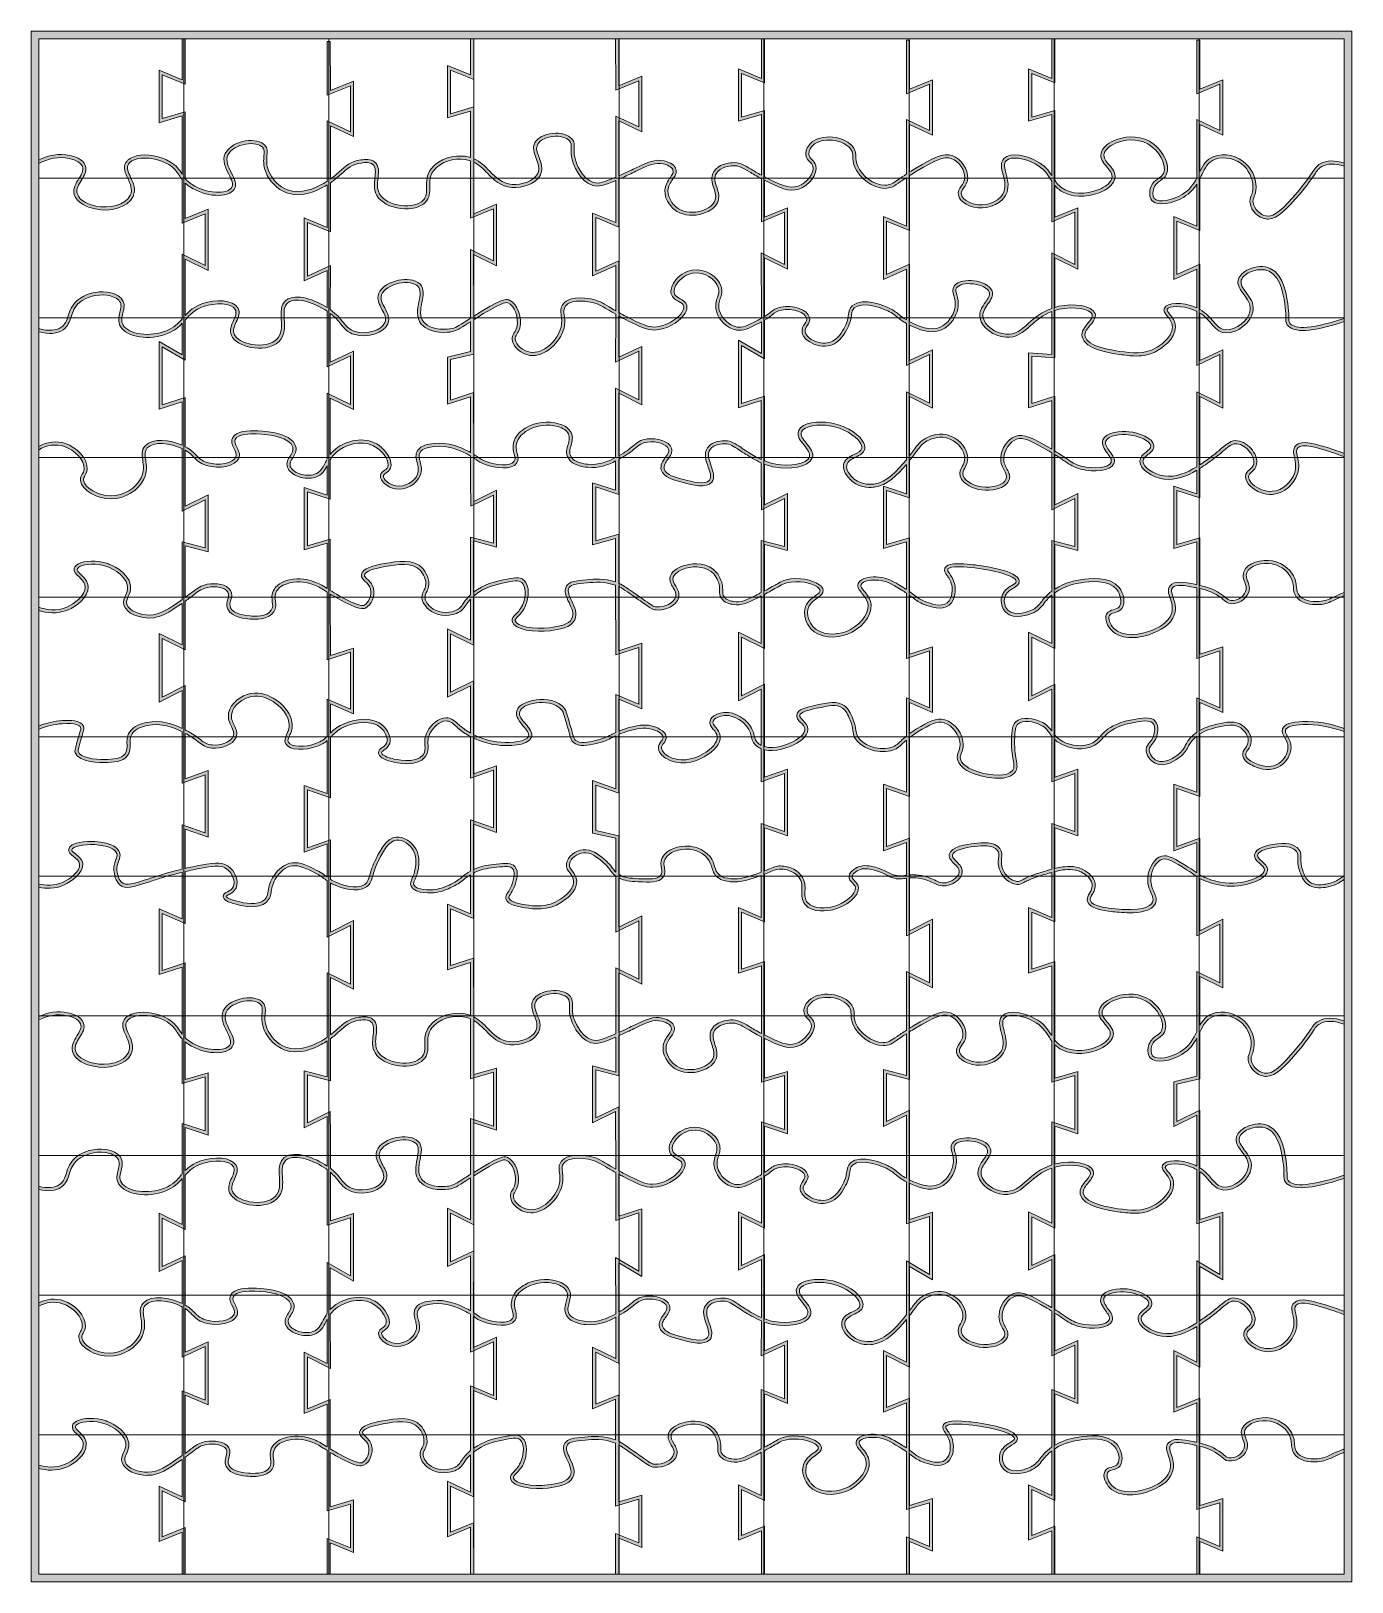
# Model space of a CAD drawing. Header units: inches. Extents: x -1 to 171, y -201 to 1.
import ezdxf

# ---------------------------------------------------------------- set-up
doc = ezdxf.new("R2010")
doc.units = ezdxf.units.IN
doc.header["$MEASUREMENT"] = 0
doc.layers.add('grid', color=7, linetype='Continuous')
doc.layers.add('pieces', color=7, linetype='Continuous')

# ---------------------------------------------------------------- blocks, each defined once
blk = doc.blocks.new('block 2')
at = {"layer": 'grid', "color": 250, "lineweight": 9, "true_color": 0x231f20}
for points in [[(0, 0), (170, 0), (170, -200), (0, -200), (0, 0)], [(18.89, 0), (18.89, -200)], [(37.78, 0), (37.78, -200)], [(56.67, 0), (56.67, -200)], [(75.56, 0), (75.56, -200)], [(94.44, 0), (94.44, -200)], [(113.33, 0), (113.33, -200)], [(132.22, 0), (132.22, -200)], [(151.11, 0), (151.11, -200)], [(0, -18.18), (170, -18.18)], [(0, -36.36), (170, -36.36)], [(0, -54.55), (170, -54.55)], [(0, -72.73), (170, -72.73)], [(0, -90.91), (170, -90.91)], [(0, -109.09), (170, -109.09)], [(0, -127.27), (170, -127.27)], [(0, -145.45), (170, -145.45)], [(0, -163.64), (170, -163.64)], [(0, -181.82), (170, -181.82)]]:
    blk.add_lwpolyline(points, dxfattribs=at)

msp = doc.modelspace()

# ---------------------------------------------------------------- hatches: boundary and pattern name
at = {"layer": 'pieces', "true_color": 0x231f20}
h = msp.add_hatch(color=250, dxfattribs=at)
h.dxf.hatch_style = 2
h.paths.add_polyline_path([(171, -166.6), (171, -166.16), (171, -148.09), (171, -147.66), (171, -128.78), (171, -128.33), (171, -108.55), (171, -107.9), (171, -90.65), (171, -90.21), (171, -72.16), (171, -71.74), (171, -54.84), (171, -54.41), (171, -36.51), (171, -36.09), (171, -17.01), (171, -16.57), (171, 0), (171, 1), (170, 1), (0, 1), (-1, 1), (-1, 0), (-1, -16.33), (-1, -16.81), (-1, -37.42), (-1, -37.85), (-1, -53.87), (-1, -54.47), (-1, -73.6), (-1, -74.05), (-1, -89.99), (-1, -90.45), (-1, -109.79), (-1, -110.22), (-1, -127.85), (-1, -128.32), (-1, -149.16), (-1, -149.59), (-1, -165.3), (-1, -165.86), (-1, -185.38), (-1, -185.82), (-1, -200), (-1, -201), (0, -201), (37.56, -201), (37.96, -201), (112.98, -201), (113.38, -201), (150.79, -201), (151.19, -201), (170, -201), (171, -201), (171, -200), (171, -183.74), (171, -183.32)])
edge = h.paths.add_edge_path()
edge.add_spline(control_points=[(94.51, 0), (94.51, 0), (131.92, 0), (131.92, 0), (131.92, 0), (131.92, -5.17), (131.92, -5.17), (131.92, -5.17), (128.9, -3.94), (128.9, -3.94), (128.9, -3.94), (128.9, -10.76), (128.9, -10.76), (128.9, -10.76), (131.92, -9.88), (131.92, -9.88), (131.92, -9.88), (131.92, -17.82), (131.92, -17.82), (131.5, -17.19), (130.98, -16.5), (129.92, -15.93), (128.75, -15.31), (126.57, -14.67), (125.68, -15.62), (125.17, -16.16), (125.36, -16.91), (125.57, -17.71), (125.79, -18.55), (126.02, -19.42), (125.53, -20.24), (124.83, -21.44), (123.09, -21.86), (121.87, -21.56), (121.81, -21.54), (120.32, -21.17), (120.14, -20.3), (120.07, -19.98), (120.23, -19.75), (120.45, -19.43), (120.67, -19.11), (120.92, -18.75), (120.97, -18.2), (121.06, -17.03), (120.12, -15.63), (118.95, -15.22), (117.76, -14.79), (116.5, -15.53), (114.2, -16.88), (113.9, -17.05), (113.64, -17.21), (113.4, -17.36), (113.4, -17.36), (113.4, -11.16), (113.4, -11.16), (113.4, -11.16), (116.4, -12.57), (116.4, -12.57), (116.4, -12.57), (116.4, -5.35), (116.4, -5.35), (116.4, -5.35), (113.4, -6.58), (113.4, -6.58), (113.4, -6.58), (113.38, -0.18), (113.38, -0.18), (113.38, -0.18), (112.98, -0.18), (112.98, -0.18), (112.98, -0.18), (113, -7.18), (113, -7.18), (113, -7.18), (116, -5.94), (116, -5.94), (116, -5.94), (116, -11.94), (116, -11.94), (116, -11.94), (113, -10.53), (113, -10.53), (113, -10.53), (113, -17.62), (113, -17.62), (112.6, -17.88), (112.27, -18.11), (112, -18.3), (111.18, -18.86), (110.83, -19.09), (110.19, -19.09), (108.76, -19.06), (107.19, -17.93), (106.61, -16.51), (106.41, -16.02), (106.41, -15.69), (106.41, -15.37), (106.41, -15.02), (106.41, -14.68), (106.12, -14.24), (105.62, -13.48), (104.61, -12.95), (103.41, -12.82), (102.22, -12.7), (101.14, -13), (100.52, -13.62), (100.26, -13.88), (99.82, -14.41), (99.87, -15.07), (99.91, -15.54), (100.18, -15.81), (100.41, -16.04), (100.59, -16.22), (100.76, -16.39), (100.82, -16.63), (101.04, -17.48), (100, -18.83), (98.83, -19.21), (97.69, -19.59), (96.57, -19.03), (94.53, -18), (94.53, -18), (94.52, -18), (94.51, -17.99), (94.51, -17.99), (94.51, -9.35), (94.51, -9.35), (94.51, -9.35), (91.5, -10.23), (91.5, -10.23), (91.5, -10.23), (91.5, -4.53), (91.5, -4.53), (91.5, -4.53), (94.51, -5.77), (94.51, -5.77), (94.51, -5.77), (94.51, 0), (94.51, 0)], knot_values=[0, 0, 0, 0, 1, 1, 1, 2, 2, 2, 3, 3, 3, 4, 4, 4, 5, 5, 5, 6, 6, 6, 7, 7, 7, 8, 8, 8, 9, 9, 9, 10, 10, 10, 11, 11, 11, 12, 12, 12, 13, 13, 13, 14, 14, 14, 15, 15, 15, 16, 16, 16, 17, 17, 17, 18, 18, 18, 19, 19, 19, 20, 20, 20, 21, 21, 21, 22, 22, 22, 23, 23, 23, 24, 24, 24, 25, 25, 25, 26, 26, 26, 27, 27, 27, 28, 28, 28, 29, 29, 29, 30, 30, 30, 31, 31, 31, 32, 32, 32, 33, 33, 33, 34, 34, 34, 35, 35, 35, 36, 36, 36, 37, 37, 37, 38, 38, 38, 39, 39, 39, 40, 40, 40, 41, 41, 41, 42, 42, 42, 43, 43, 43, 44, 44, 44, 45, 45, 45, 46, 46, 46, 46], degree=3, periodic=1)
edge = h.paths.add_edge_path()
edge.add_spline(control_points=[(139.38, -16.42), (138.98, -15.95), (138.6, -15.5), (138.72, -14.98), (138.84, -14.48), (139.39, -13.98), (140.19, -13.62), (141.25, -13.16), (143, -12.9), (144.42, -13.7), (145.92, -14.54), (146.97, -16.52), (146.46, -17.55), (146.32, -17.83), (146.08, -17.99), (145.81, -18.18), (145.44, -18.43), (145.02, -18.71), (144.8, -19.34), (144.63, -19.85), (144.56, -20.6), (144.96, -21.06), (145.66, -21.88), (147.66, -21.5), (149.09, -20.63), (149.91, -20.13), (150.43, -19.54), (150.8, -18.93), (150.8, -18.93), (150.8, -24.4), (150.8, -24.4), (150.8, -24.4), (147.81, -23.16), (147.81, -23.16), (147.81, -23.16), (147.81, -31.35), (147.81, -31.35), (147.81, -31.35), (150.8, -30), (150.8, -30), (150.8, -30), (150.8, -35.07), (150.8, -35.07), (150.73, -35.04), (150.67, -35.01), (150.6, -34.98), (148.91, -34.27), (146.91, -34.32), (146.57, -35.08), (146.41, -35.44), (146.67, -35.77), (146.95, -36.12), (147.25, -36.49), (147.6, -36.92), (147.61, -37.52), (147.66, -38.98), (145.7, -40.15), (145.48, -40.28), (143.93, -41.17), (142.33, -40.94), (140.79, -40.72), (139.73, -40.57), (136.53, -40.12), (136.25, -38.77), (136.14, -38.24), (136.54, -37.77), (136.92, -37.31), (137.32, -36.83), (137.73, -36.34), (137.54, -35.8), (137.16, -34.73), (134.76, -34.44), (132.84, -34.85), (132.65, -34.89), (132.48, -34.94), (132.31, -34.99), (132.31, -34.99), (132.3, -28.55), (132.3, -28.55), (132.3, -28.55), (135.3, -30.03), (135.3, -30.03), (135.3, -30.03), (135.3, -22.01), (135.3, -22.01), (135.3, -22.01), (132.32, -23.25), (132.32, -23.25), (132.32, -23.25), (132.32, -19.11), (132.32, -19.11), (132.61, -19.47), (132.96, -19.79), (133.5, -20.05), (135.08, -20.83), (137.14, -20.54), (138.47, -19.9), (139.39, -19.45), (139.99, -18.85), (140.13, -18.22), (140.29, -17.51), (139.83, -16.96), (139.38, -16.42)], knot_values=[0, 0, 0, 0, 1, 1, 1, 2, 2, 2, 3, 3, 3, 4, 4, 4, 5, 5, 5, 6, 6, 6, 7, 7, 7, 8, 8, 8, 9, 9, 9, 10, 10, 10, 11, 11, 11, 12, 12, 12, 13, 13, 13, 14, 14, 14, 15, 15, 15, 16, 16, 16, 17, 17, 17, 18, 18, 18, 19, 19, 19, 20, 20, 20, 21, 21, 21, 22, 22, 22, 23, 23, 23, 24, 24, 24, 25, 25, 25, 26, 26, 26, 27, 27, 27, 28, 28, 28, 29, 29, 29, 30, 30, 30, 31, 31, 31, 32, 32, 32, 33, 33, 33, 34, 34, 34, 34], degree=3, periodic=1)
edge = h.paths.add_edge_path()
edge.add_spline(control_points=[(150.79, -65.53), (150.79, -65.53), (150.79, -71.11), (150.79, -71.11), (150.72, -71.1), (150.63, -71.08), (150.56, -71.06), (149.18, -70.79), (147.88, -70.54), (147.31, -71.25), (146.94, -71.71), (147.12, -72.26), (147.32, -72.85), (147.51, -73.43), (147.74, -74.1), (147.51, -74.85), (147.1, -76.16), (145.62, -76.78), (144.91, -77.07), (143.57, -77.64), (141.13, -78.02), (139.96, -76.77), (139.53, -76.3), (139.19, -75.54), (139.41, -75.12), (139.52, -74.91), (139.72, -74.84), (140.06, -74.76), (140.39, -74.67), (140.77, -74.57), (141.04, -74.2), (141.56, -73.48), (141.26, -72.23), (140.68, -71.49), (139.45, -69.91), (136.8, -70.31), (135.67, -70.48), (135.07, -70.57), (133.69, -70.78), (132.3, -71.68), (132.3, -71.68), (132.3, -65.88), (132.3, -65.88), (132.3, -65.88), (135.3, -66.67), (135.3, -66.67), (135.3, -66.67), (135.3, -59.24), (135.3, -59.24), (135.3, -59.24), (132.31, -60.71), (132.31, -60.71), (132.31, -60.71), (132.31, -54.17), (132.31, -54.17), (132.85, -54.5), (133.25, -54.78), (133.59, -55.01), (134.33, -55.52), (134.77, -55.82), (135.65, -56.05), (137.43, -56.51), (139.6, -56.33), (140, -55.34), (140.23, -54.8), (139.84, -54.27), (139.47, -53.76), (139.12, -53.27), (138.79, -52.82), (138.95, -52.4), (139.24, -51.63), (140.92, -51.49), (141.92, -51.59), (143.24, -51.71), (144.75, -52.36), (144.79, -53.05), (144.81, -53.35), (144.52, -53.58), (144.19, -53.85), (143.81, -54.15), (143.38, -54.49), (143.38, -55.03), (143.37, -56.1), (145.02, -57.13), (146.49, -57.35), (147.99, -57.57), (149.49, -56.98), (150.79, -56.21), (150.79, -56.21), (150.79, -59.26), (150.79, -59.26), (150.79, -59.26), (147.81, -58.28), (147.81, -58.28), (147.81, -58.28), (147.81, -66.39), (147.81, -66.39), (147.81, -66.39), (150.79, -65.53), (150.79, -65.53)], knot_values=[0, 0, 0, 0, 1, 1, 1, 2, 2, 2, 3, 3, 3, 4, 4, 4, 5, 5, 5, 6, 6, 6, 7, 7, 7, 8, 8, 8, 9, 9, 9, 10, 10, 10, 11, 11, 11, 12, 12, 12, 13, 13, 13, 14, 14, 14, 15, 15, 15, 16, 16, 16, 17, 17, 17, 18, 18, 18, 19, 19, 19, 20, 20, 20, 21, 21, 21, 22, 22, 22, 23, 23, 23, 24, 24, 24, 25, 25, 25, 26, 26, 26, 27, 27, 27, 28, 28, 28, 29, 29, 29, 30, 30, 30, 31, 31, 31, 32, 32, 32, 33, 33, 33, 33], degree=3, periodic=1)
edge = h.paths.add_edge_path()
edge.add_spline(control_points=[(150.8, -104.71), (150.8, -104.71), (150.8, -108.65), (150.8, -108.65), (150.77, -108.63), (150.73, -108.6), (150.69, -108.57), (150.49, -108.43), (150.24, -108.25), (149.68, -107.9), (147.97, -106.83), (147.02, -106.24), (146.23, -106.46), (145.23, -106.74), (144.6, -108.01), (144.44, -109.06), (144.29, -110.05), (144.6, -110.73), (144.85, -111.28), (145.06, -111.75), (145.21, -112.08), (145.04, -112.45), (144.77, -113.08), (143.62, -113.74), (139.72, -113.28), (138.83, -113.17), (137.16, -112.98), (136.95, -112.25), (136.88, -112.01), (137, -111.8), (137.18, -111.47), (137.39, -111.1), (137.65, -110.65), (137.55, -110.03), (137.39, -109.11), (136.56, -108.55), (136.28, -108.37), (135.24, -107.68), (134.09, -107.79), (133.33, -107.87), (133.03, -107.9), (132.72, -107.96), (132.3, -108.07), (132.3, -108.07), (132.3, -102.76), (132.3, -102.76), (132.3, -102.76), (135.3, -103.82), (135.3, -103.82), (135.3, -103.82), (135.3, -95.14), (135.3, -95.14), (135.3, -95.14), (132.3, -96.2), (132.3, -96.2), (132.3, -96.2), (132.3, -91.29), (132.3, -91.29), (132.43, -91.41), (132.58, -91.53), (132.77, -91.65), (133.79, -92.33), (135.47, -92.77), (136.94, -92.26), (137.71, -92), (138.09, -91.58), (138.5, -91.14), (138.93, -90.68), (139.42, -90.15), (140.49, -89.67), (141.27, -89.32), (141.89, -89.2), (142.44, -89.1), (143.63, -88.87), (144.65, -88.68), (145.08, -89.15), (145.45, -89.57), (145.3, -90.41), (145.16, -90.84), (145.02, -91.25), (144.83, -91.46), (144.64, -91.67), (144.43, -91.9), (144.24, -92.13), (144.2, -92.53), (144.14, -93.32), (144.76, -94.07), (145.37, -94.37), (146.62, -94.98), (148.08, -93.98), (148.64, -93.52), (149.24, -93.05), (149.45, -92.64), (149.65, -92.25), (149.84, -91.89), (150.03, -91.52), (150.54, -91.06), (150.62, -90.98), (150.71, -90.91), (150.8, -90.84), (150.8, -90.84), (150.8, -98.14), (150.8, -98.14), (150.8, -98.14), (147.81, -97.08), (147.81, -97.08), (147.81, -97.08), (147.81, -105.76), (147.81, -105.76), (147.81, -105.76), (150.8, -104.71), (150.8, -104.71)], knot_values=[0, 0, 0, 0, 1, 1, 1, 2, 2, 2, 3, 3, 3, 4, 4, 4, 5, 5, 5, 6, 6, 6, 7, 7, 7, 8, 8, 8, 9, 9, 9, 10, 10, 10, 11, 11, 11, 12, 12, 12, 13, 13, 13, 14, 14, 14, 15, 15, 15, 16, 16, 16, 17, 17, 17, 18, 18, 18, 19, 19, 19, 20, 20, 20, 21, 21, 21, 22, 22, 22, 23, 23, 23, 24, 24, 24, 25, 25, 25, 26, 26, 26, 27, 27, 27, 28, 28, 28, 29, 29, 29, 30, 30, 30, 31, 31, 31, 32, 32, 32, 33, 33, 33, 34, 34, 34, 35, 35, 35, 36, 36, 36, 37, 37, 37, 37], degree=3, periodic=1)
edge = h.paths.add_edge_path()
edge.add_spline(control_points=[(150.79, -140.2), (150.79, -140.2), (150.8, -146.84), (150.8, -146.84), (150.66, -146.76), (150.52, -146.7), (150.36, -146.63), (148.67, -145.93), (146.68, -145.98), (146.34, -146.73), (146.17, -147.1), (146.44, -147.43), (146.72, -147.77), (147.02, -148.15), (147.36, -148.57), (147.38, -149.17), (147.42, -150.64), (145.47, -151.81), (145.24, -151.93), (143.69, -152.83), (142.1, -152.6), (140.55, -152.38), (139.5, -152.23), (136.29, -151.77), (136.02, -150.42), (135.91, -149.9), (136.31, -149.42), (136.69, -148.96), (137.08, -148.49), (137.49, -148), (137.3, -147.45), (136.92, -146.38), (134.52, -146.09), (132.6, -146.5), (132.5, -146.52), (132.41, -146.55), (132.32, -146.58), (132.32, -146.58), (132.32, -141.64), (132.32, -141.64), (132.32, -141.64), (135.3, -142.62), (135.3, -142.62), (135.3, -142.62), (135.3, -134.52), (135.3, -134.52), (135.3, -134.52), (132.32, -135.38), (132.32, -135.38), (132.32, -135.38), (132.31, -131.02), (132.31, -131.02), (132.56, -131.28), (132.86, -131.51), (133.26, -131.71), (134.85, -132.49), (136.9, -132.19), (138.23, -131.55), (139.15, -131.11), (139.76, -130.5), (139.9, -129.88), (140.05, -129.16), (139.59, -128.61), (139.14, -128.08), (138.74, -127.6), (138.36, -127.15), (138.48, -126.64), (138.6, -126.14), (139.15, -125.63), (139.96, -125.28), (141.02, -124.81), (142.76, -124.55), (144.19, -125.35), (145.68, -126.19), (146.73, -128.17), (146.22, -129.21), (146.09, -129.49), (145.85, -129.65), (145.57, -129.84), (145.2, -130.08), (144.78, -130.37), (144.57, -130.99), (144.39, -131.5), (144.33, -132.26), (144.72, -132.72), (145.43, -133.54), (147.43, -133.16), (148.86, -132.29), (149.86, -131.68), (150.4, -130.92), (150.8, -130.18), (150.8, -130.18), (150.8, -135.13), (150.8, -135.13), (150.8, -135.13), (147.81, -135.84), (147.81, -135.84), (147.81, -135.84), (147.81, -141.67), (147.81, -141.67), (147.81, -141.67), (150.79, -140.2), (150.79, -140.2)], knot_values=[0, 0, 0, 0, 1, 1, 1, 2, 2, 2, 3, 3, 3, 4, 4, 4, 5, 5, 5, 6, 6, 6, 7, 7, 7, 8, 8, 8, 9, 9, 9, 10, 10, 10, 11, 11, 11, 12, 12, 12, 13, 13, 13, 14, 14, 14, 15, 15, 15, 16, 16, 16, 17, 17, 17, 18, 18, 18, 19, 19, 19, 20, 20, 20, 21, 21, 21, 22, 22, 22, 23, 23, 23, 24, 24, 24, 25, 25, 25, 26, 26, 26, 27, 27, 27, 28, 28, 28, 29, 29, 29, 30, 30, 30, 31, 31, 31, 32, 32, 32, 33, 33, 33, 34, 34, 34, 34], degree=3, periodic=1)
edge = h.paths.add_edge_path()
edge.add_spline(control_points=[(150.79, -177.66), (150.79, -177.66), (150.79, -182.81), (150.79, -182.81), (150.63, -182.78), (150.47, -182.75), (150.32, -182.72), (148.94, -182.45), (147.64, -182.19), (147.07, -182.91), (146.7, -183.37), (146.89, -183.92), (147.08, -184.5), (147.28, -185.09), (147.5, -185.75), (147.27, -186.5), (146.87, -187.82), (145.39, -188.43), (144.68, -188.73), (143.33, -189.29), (140.9, -189.68), (139.73, -188.42), (139.29, -187.96), (138.95, -187.19), (139.17, -186.77), (139.28, -186.56), (139.49, -186.5), (139.82, -186.41), (140.16, -186.32), (140.54, -186.22), (140.8, -185.86), (141.32, -185.14), (141.02, -183.89), (140.45, -183.15), (139.22, -181.57), (136.57, -181.96), (135.44, -182.13), (134.87, -182.22), (133.6, -182.41), (132.3, -183.19), (132.3, -183.19), (132.3, -176.51), (132.3, -176.51), (132.3, -176.51), (135.3, -177.75), (135.3, -177.75), (135.3, -177.75), (135.3, -169.55), (135.3, -169.55), (135.3, -169.55), (132.3, -170.91), (132.3, -170.91), (132.3, -170.91), (132.31, -165.97), (132.31, -165.97), (132.73, -166.24), (133.06, -166.47), (133.35, -166.67), (134.09, -167.17), (134.53, -167.48), (135.42, -167.71), (137.19, -168.16), (139.36, -167.99), (139.77, -167), (139.99, -166.46), (139.61, -165.92), (139.23, -165.41), (138.88, -164.93), (138.55, -164.47), (138.71, -164.05), (139, -163.29), (140.69, -163.15), (141.68, -163.24), (143, -163.37), (144.51, -164.02), (144.56, -164.7), (144.58, -165.01), (144.29, -165.24), (143.95, -165.5), (143.58, -165.8), (143.15, -166.15), (143.15, -166.69), (143.14, -167.75), (144.78, -168.79), (146.26, -169), (147.85, -169.24), (149.44, -168.55), (150.8, -167.72), (150.8, -167.72), (150.8, -172.36), (150.8, -172.36), (150.8, -172.36), (147.81, -170.87), (147.81, -170.87), (147.81, -170.87), (147.81, -178.89), (147.81, -178.89), (147.81, -178.89), (150.79, -177.66), (150.79, -177.66)], knot_values=[0, 0, 0, 0, 1, 1, 1, 2, 2, 2, 3, 3, 3, 4, 4, 4, 5, 5, 5, 6, 6, 6, 7, 7, 7, 8, 8, 8, 9, 9, 9, 10, 10, 10, 11, 11, 11, 12, 12, 12, 13, 13, 13, 14, 14, 14, 15, 15, 15, 16, 16, 16, 17, 17, 17, 18, 18, 18, 19, 19, 19, 20, 20, 20, 21, 21, 21, 22, 22, 22, 23, 23, 23, 24, 24, 24, 25, 25, 25, 26, 26, 26, 27, 27, 27, 28, 28, 28, 29, 29, 29, 30, 30, 30, 31, 31, 31, 32, 32, 32, 33, 33, 33, 33], degree=3, periodic=1)
edge = h.paths.add_edge_path()
edge.add_spline(control_points=[(121.14, -180.13), (118.41, -179.84), (117.9, -180.26), (117.76, -180.61), (117.62, -180.95), (117.82, -181.24), (118.06, -181.59), (118.31, -181.95), (118.61, -182.39), (118.69, -183.06), (118.69, -183.12), (118.84, -184.49), (118.06, -185.11), (117.25, -185.74), (115.91, -185.24), (115.19, -184.96), (114.58, -184.73), (114.3, -184.51), (113.86, -184.18), (113.72, -184.07), (113.57, -183.96), (113.38, -183.82), (113.38, -183.82), (113.38, -177.06), (113.38, -177.06), (113.38, -177.06), (110.4, -178.29), (110.4, -178.29), (110.4, -178.29), (110.4, -171.52), (110.4, -171.52), (110.4, -171.52), (113.4, -173.01), (113.4, -173.01), (113.4, -173.01), (113.39, -166.31), (113.39, -166.31), (113.6, -166.04), (113.8, -165.77), (113.99, -165.51), (113.99, -165.51), (114.11, -165.35), (114.11, -165.35), (114.49, -164.84), (114.82, -164.39), (115.46, -164.04), (115.92, -163.78), (117.15, -163.25), (118.45, -163.81), (119.5, -164.27), (120.28, -165.26), (120.33, -166.21), (120.36, -166.72), (120.18, -167.06), (120.01, -167.38), (119.82, -167.74), (119.62, -168.11), (119.75, -168.62), (120.04, -169.76), (121.62, -170.28), (122.5, -170.41), (123.71, -170.59), (125.7, -170.3), (126.13, -169.11), (126.32, -168.59), (126.09, -168.18), (125.86, -167.74), (125.63, -167.32), (125.39, -166.87), (125.44, -166.21), (125.51, -165.19), (126.22, -164.14), (127.07, -163.82), (127.97, -163.48), (129, -164.04), (131.25, -165.33), (131.49, -165.47), (131.71, -165.6), (131.91, -165.72), (131.91, -165.72), (131.9, -171.53), (131.9, -171.53), (131.9, -171.53), (134.9, -170.17), (134.9, -170.17), (134.9, -170.17), (134.9, -177.15), (134.9, -177.15), (134.9, -177.15), (131.9, -175.91), (131.9, -175.91), (131.9, -175.91), (131.9, -183.44), (131.9, -183.44), (131.89, -183.45), (131.88, -183.45), (131.87, -183.46), (131.1, -184), (130.71, -184.5), (130.37, -184.94), (129.98, -185.43), (129.67, -185.83), (128.92, -186.14), (128.84, -186.18), (126.89, -186.99), (125.97, -186.07), (125.58, -185.68), (125.4, -185), (125.55, -184.43), (125.71, -183.79), (126.22, -183.48), (126.67, -183.2), (127.07, -182.96), (127.44, -182.74), (127.44, -182.33), (127.43, -180.87), (122.19, -180.24), (121.14, -180.13)], knot_values=[0, 0, 0, 0, 1, 1, 1, 2, 2, 2, 3, 3, 3, 4, 4, 4, 5, 5, 5, 6, 6, 6, 7, 7, 7, 8, 8, 8, 9, 9, 9, 10, 10, 10, 11, 11, 11, 12, 12, 12, 13, 13, 13, 14, 14, 14, 15, 15, 15, 16, 16, 16, 17, 17, 17, 18, 18, 18, 19, 19, 19, 20, 20, 20, 21, 21, 21, 22, 22, 22, 23, 23, 23, 24, 24, 24, 25, 25, 25, 26, 26, 26, 27, 27, 27, 28, 28, 28, 29, 29, 29, 30, 30, 30, 31, 31, 31, 32, 32, 32, 33, 33, 33, 34, 34, 34, 35, 35, 35, 36, 36, 36, 37, 37, 37, 38, 38, 38, 39, 39, 39, 39], degree=3, periodic=1)
edge = h.paths.add_edge_path()
edge.add_spline(control_points=[(106.97, -183.89), (107.31, -184.3), (107.69, -184.76), (107.75, -185.4), (107.87, -186.81), (106.39, -188.28), (104.94, -188.84), (103.57, -189.37), (101.62, -189.4), (100.58, -188.19), (100.48, -188.09), (99.67, -187.11), (99.91, -186.02), (100.08, -185.27), (100.65, -184.86), (101.15, -184.51), (101.57, -184.21), (101.97, -183.92), (101.92, -183.48), (101.88, -183.22), (101.69, -182.96), (101.36, -182.73), (100.52, -182.15), (98.73, -181.74), (97.08, -182.13), (96.66, -182.24), (96.49, -182.33), (95.94, -182.65), (95.63, -182.82), (95.19, -183.08), (94.5, -183.45), (94.5, -183.45), (94.5, -176.51), (94.5, -176.51), (94.5, -176.51), (97.49, -177.75), (97.49, -177.75), (97.49, -177.75), (97.49, -169.55), (97.49, -169.55), (97.49, -169.55), (94.5, -170.91), (94.5, -170.91), (94.5, -170.91), (94.5, -167.15), (94.5, -167.15), (94.88, -167.28), (95.28, -167.4), (95.68, -167.47), (97.37, -167.79), (100.06, -167.54), (100.5, -166.27), (100.73, -165.59), (100.23, -164.97), (99.75, -164.37), (99.32, -163.83), (98.92, -163.33), (99.08, -162.88), (99.4, -162.03), (101.41, -161.86), (102.75, -162.07), (104.51, -162.34), (106.08, -163.36), (106.67, -164.19), (106.88, -164.5), (106.97, -164.78), (106.93, -165), (106.86, -165.37), (106.44, -165.57), (105.96, -165.8), (105.38, -166.08), (104.72, -166.39), (104.58, -167.12), (104.38, -168.17), (105.48, -169.13), (105.71, -169.31), (106.86, -170.25), (108.29, -170.1), (108.57, -170.06), (110.32, -169.81), (111.8, -168.31), (112.99, -166.82), (112.99, -166.82), (113, -172.36), (113, -172.36), (113, -172.36), (110, -170.87), (110, -170.87), (110, -170.87), (110, -178.89), (110, -178.89), (110, -178.89), (112.98, -177.66), (112.98, -177.66), (112.98, -177.66), (112.98, -183.54), (112.98, -183.54), (112.78, -183.41), (112.56, -183.26), (112.29, -183.1), (111.07, -182.36), (110.26, -181.87), (109.14, -181.78), (108.3, -181.71), (106.78, -181.8), (106.47, -182.61), (106.29, -183.08), (106.62, -183.48), (106.97, -183.89)], knot_values=[0, 0, 0, 0, 1, 1, 1, 2, 2, 2, 3, 3, 3, 4, 4, 4, 5, 5, 5, 6, 6, 6, 7, 7, 7, 8, 8, 8, 9, 9, 9, 10, 10, 10, 11, 11, 11, 12, 12, 12, 13, 13, 13, 14, 14, 14, 15, 15, 15, 16, 16, 16, 17, 17, 17, 18, 18, 18, 19, 19, 19, 20, 20, 20, 21, 21, 21, 22, 22, 22, 23, 23, 23, 24, 24, 24, 25, 25, 25, 26, 26, 26, 27, 27, 27, 28, 28, 28, 29, 29, 29, 30, 30, 30, 31, 31, 31, 32, 32, 32, 33, 33, 33, 34, 34, 34, 35, 35, 35, 36, 36, 36, 36], degree=3, periodic=1)
edge = h.paths.add_edge_path()
edge.add_spline(control_points=[(88.74, -182.64), (88.72, -182.55), (88.52, -181.75), (87.99, -181.14), (86.97, -179.96), (85.16, -179.85), (83.9, -180.26), (83.41, -180.41), (82.28, -180.77), (82.01, -181.68), (81.83, -182.27), (82.12, -182.75), (82.37, -183.18), (82.6, -183.56), (82.81, -183.92), (82.71, -184.33), (82.51, -185.11), (81.28, -185.77), (80.22, -185.66), (79.79, -185.61), (79.57, -185.45), (78.74, -184.86), (78.5, -184.68), (78.2, -184.47), (77.84, -184.22), (76.61, -183.35), (75.94, -182.89), (75.52, -182.67), (75.52, -182.67), (75.52, -176.61), (75.52, -176.61), (75.52, -176.61), (72.53, -177.84), (72.53, -177.84), (72.53, -177.84), (72.53, -171.06), (72.53, -171.06), (72.53, -171.06), (75.53, -172.55), (75.53, -172.55), (75.53, -172.55), (75.53, -166.31), (75.53, -166.31), (76.42, -165.83), (76.95, -165.39), (77.39, -165.03), (77.94, -164.58), (78.31, -164.28), (79.05, -164.18), (80.26, -164.02), (81.56, -164.46), (81.77, -165.11), (81.89, -165.46), (81.64, -165.81), (81.35, -166.21), (81.03, -166.67), (80.66, -167.18), (80.83, -167.8), (81.09, -168.79), (82.47, -169.15), (83.68, -169.47), (84.89, -169.79), (86.71, -170.27), (87.41, -169.4), (87.86, -168.85), (87.58, -168.07), (87.32, -167.31), (87.05, -166.55), (86.78, -165.75), (87.18, -165.15), (87.69, -164.42), (88.89, -164.41), (89.13, -164.42), (89.82, -164.44), (90.25, -164.73), (90.95, -165.21), (91.21, -165.38), (91.5, -165.58), (91.85, -165.8), (92.36, -166.11), (93.16, -166.6), (94.1, -166.99), (94.1, -166.99), (94.09, -171.53), (94.09, -171.53), (94.09, -171.53), (97.09, -170.17), (97.09, -170.17), (97.09, -170.17), (97.09, -177.15), (97.09, -177.15), (97.09, -177.15), (94.09, -175.91), (94.09, -175.91), (94.09, -175.91), (94.09, -183.66), (94.09, -183.66), (93.79, -183.82), (93.44, -184), (93.04, -184.2), (91.91, -184.78), (91.16, -185.12), (90.23, -184.95), (89.96, -184.91), (89.26, -184.78), (88.95, -184.28), (88.82, -184.06), (88.82, -183.87), (88.83, -183.58), (88.83, -183.34), (88.84, -183.03), (88.74, -182.64)], knot_values=[0, 0, 0, 0, 1, 1, 1, 2, 2, 2, 3, 3, 3, 4, 4, 4, 5, 5, 5, 6, 6, 6, 7, 7, 7, 8, 8, 8, 9, 9, 9, 10, 10, 10, 11, 11, 11, 12, 12, 12, 13, 13, 13, 14, 14, 14, 15, 15, 15, 16, 16, 16, 17, 17, 17, 18, 18, 18, 19, 19, 19, 20, 20, 20, 21, 21, 21, 22, 22, 22, 23, 23, 23, 24, 24, 24, 25, 25, 25, 26, 26, 26, 27, 27, 27, 28, 28, 28, 29, 29, 29, 30, 30, 30, 31, 31, 31, 32, 32, 32, 33, 33, 33, 34, 34, 34, 35, 35, 35, 36, 36, 36, 37, 37, 37, 37], degree=3, periodic=1)
edge = h.paths.add_edge_path()
edge.add_spline(control_points=[(68.81, -185.09), (69.15, -185.81), (69.5, -186.55), (69.2, -187.18), (68.79, -188.03), (67.47, -188.21), (66.3, -188.36), (64.26, -188.63), (61.96, -188.17), (61.81, -187.46), (61.78, -187.29), (61.91, -187.15), (62.18, -186.87), (62.5, -186.55), (62.93, -186.12), (63.22, -185.34), (63.5, -184.57), (63.81, -182.92), (62.92, -182.18), (62.35, -181.69), (61.57, -181.86), (60.28, -182.13), (59.22, -182.36), (57.92, -182.65), (56.63, -183.58), (56.63, -183.58), (56.63, -176.06), (56.63, -176.06), (56.63, -176.06), (59.63, -177.29), (59.63, -177.29), (59.63, -177.29), (59.63, -169.1), (59.63, -169.1), (59.63, -169.1), (56.63, -170.45), (56.63, -170.45), (56.63, -170.45), (56.63, -166.41), (56.63, -166.41), (56.66, -166.43), (56.69, -166.45), (56.72, -166.47), (57.03, -166.7), (57.29, -166.9), (57.91, -167.11), (59.2, -167.57), (61.36, -167.9), (62.02, -166.92), (62.29, -166.52), (62.19, -166.1), (62.07, -165.66), (61.96, -165.24), (61.84, -164.75), (62.04, -164.17), (62.34, -163.3), (63.14, -162.83), (63.48, -162.63), (64.56, -161.99), (66.11, -161.82), (67.36, -162.18), (68.03, -162.38), (68.52, -162.72), (68.73, -163.13), (68.95, -163.57), (68.82, -164.02), (68.69, -164.5), (68.53, -165.04), (68.35, -165.67), (68.74, -166.3), (69.32, -167.26), (70.66, -167.41), (71.24, -167.48), (72.83, -167.66), (74.14, -167.05), (75.13, -166.53), (75.13, -166.53), (75.13, -171.91), (75.13, -171.91), (75.13, -171.91), (72.13, -170.42), (72.13, -170.42), (72.13, -170.42), (72.13, -178.44), (72.13, -178.44), (72.13, -178.44), (75.12, -177.21), (75.12, -177.21), (75.12, -177.21), (75.12, -182.5), (75.12, -182.5), (73.56, -181.9), (72.1, -182.04), (71.12, -182.13), (69.63, -182.27), (68.88, -182.34), (68.51, -182.93), (68.09, -183.58), (68.46, -184.35), (68.81, -185.09)], knot_values=[0, 0, 0, 0, 1, 1, 1, 2, 2, 2, 3, 3, 3, 4, 4, 4, 5, 5, 5, 6, 6, 6, 7, 7, 7, 8, 8, 8, 9, 9, 9, 10, 10, 10, 11, 11, 11, 12, 12, 12, 13, 13, 13, 14, 14, 14, 15, 15, 15, 16, 16, 16, 17, 17, 17, 18, 18, 18, 19, 19, 19, 20, 20, 20, 21, 21, 21, 22, 22, 22, 23, 23, 23, 24, 24, 24, 25, 25, 25, 26, 26, 26, 27, 27, 27, 28, 28, 28, 29, 29, 29, 30, 30, 30, 31, 31, 31, 32, 32, 32, 33, 33, 33, 33], degree=3, periodic=1)
edge = h.paths.add_edge_path()
edge.add_spline(control_points=[(49.77, -180.67), (48.59, -179.33), (46.47, -179.71), (44.77, -180.02), (43.43, -180.25), (41.88, -180.64), (41.78, -181.48), (41.74, -181.86), (42.01, -182.1), (42.28, -182.34), (42.54, -182.58), (42.85, -182.85), (42.96, -183.32), (43.16, -184.11), (42.75, -185.14), (42.13, -185.44), (41.99, -185.51), (41.57, -185.71), (38.9, -184.21), (38.53, -184), (38.22, -183.82), (37.96, -183.66), (37.96, -183.66), (37.96, -177.24), (37.96, -177.24), (37.96, -177.24), (34.98, -178.47), (34.98, -178.47), (34.98, -178.47), (34.98, -171.69), (34.98, -171.69), (34.98, -171.69), (37.98, -173.18), (37.98, -173.18), (37.98, -173.18), (37.97, -166.13), (37.97, -166.13), (38.2, -165.81), (38.5, -165.5), (38.92, -165.21), (40.26, -164.29), (42.44, -163.89), (43.86, -164.97), (44.72, -165.62), (45.48, -166.75), (45.2, -167.44), (45.12, -167.66), (44.94, -167.77), (44.76, -167.9), (44.54, -168.04), (44.29, -168.21), (44.25, -168.55), (44.16, -169.3), (45.23, -170.12), (46.18, -170.3), (47.47, -170.53), (49, -169.71), (49.46, -168.52), (49.71, -167.86), (49.56, -167.28), (49.42, -166.77), (49.29, -166.28), (49.19, -165.89), (49.44, -165.5), (49.79, -164.96), (50.55, -164.87), (51.3, -164.77), (53.04, -164.55), (54.53, -165.26), (55.42, -165.69), (55.77, -165.86), (56.03, -166.01), (56.23, -166.14), (56.23, -166.14), (56.23, -171.07), (56.23, -171.07), (56.23, -171.07), (59.23, -169.72), (59.23, -169.72), (59.23, -169.72), (59.23, -176.7), (59.23, -176.7), (59.23, -176.7), (56.23, -175.46), (56.23, -175.46), (56.23, -175.46), (56.23, -183.88), (56.23, -183.88), (55.59, -184.42), (55.29, -184.86), (55.04, -185.22), (54.76, -185.64), (54.58, -185.91), (54.02, -186.14), (52.94, -186.58), (51.62, -186.41), (50.81, -185.71), (50.2, -185.17), (50.06, -184.69), (50.06, -184.38), (50.05, -184.11), (50.14, -183.95), (50.26, -183.74), (50.35, -183.56), (50.46, -183.36), (50.53, -183.08), (50.74, -182.08), (50.15, -181.09), (49.77, -180.67)], knot_values=[0, 0, 0, 0, 1, 1, 1, 2, 2, 2, 3, 3, 3, 4, 4, 4, 5, 5, 5, 6, 6, 6, 7, 7, 7, 8, 8, 8, 9, 9, 9, 10, 10, 10, 11, 11, 11, 12, 12, 12, 13, 13, 13, 14, 14, 14, 15, 15, 15, 16, 16, 16, 17, 17, 17, 18, 18, 18, 19, 19, 19, 20, 20, 20, 21, 21, 21, 22, 22, 22, 23, 23, 23, 24, 24, 24, 25, 25, 25, 26, 26, 26, 27, 27, 27, 28, 28, 28, 29, 29, 29, 30, 30, 30, 31, 31, 31, 32, 32, 32, 33, 33, 33, 34, 34, 34, 35, 35, 35, 36, 36, 36, 36], degree=3, periodic=1)
edge = h.paths.add_edge_path()
edge.add_spline(control_points=[(30.19, -184.98), (30.24, -185.39), (30.29, -185.74), (30.05, -186.1), (29.47, -186.98), (27.83, -186.87), (27.3, -186.83), (25.9, -186.74), (25.04, -186.38), (24.76, -185.77), (24.59, -185.41), (24.68, -185.09), (24.78, -184.74), (24.88, -184.37), (25, -183.96), (24.75, -183.52), (24.27, -182.69), (22.84, -182.52), (21.72, -182.72), (20.89, -182.87), (20.48, -183.18), (19.73, -183.76), (19.54, -183.9), (19.32, -184.07), (19.07, -184.25), (19.07, -184.25), (19.07, -176.69), (19.07, -176.69), (19.07, -176.69), (22.07, -177.92), (22.07, -177.92), (22.07, -177.92), (22.07, -169.73), (22.07, -169.73), (22.07, -169.73), (19.07, -171.08), (19.07, -171.08), (19.07, -171.08), (19.08, -165.4), (19.08, -165.4), (19.48, -165.67), (19.74, -165.93), (19.99, -166.19), (20.39, -166.59), (20.76, -166.97), (21.58, -167.23), (23.3, -167.78), (25.41, -167.31), (25.82, -166.28), (26.03, -165.77), (25.78, -165.29), (25.57, -164.87), (25.37, -164.49), (25.2, -164.15), (25.35, -163.83), (25.68, -163.1), (27.32, -163.12), (28.1, -163.13), (29.84, -163.14), (32.55, -163.62), (32.85, -164.85), (32.95, -165.28), (32.73, -165.64), (32.5, -166.02), (32.24, -166.43), (31.96, -166.89), (32.15, -167.46), (32.32, -167.97), (32.87, -168.44), (33.61, -168.7), (34.35, -168.96), (35.15, -168.99), (35.81, -168.76), (36.71, -168.45), (37.05, -167.8), (37.4, -167.1), (37.46, -167), (37.51, -166.89), (37.57, -166.78), (37.57, -166.78), (37.58, -172.54), (37.58, -172.54), (37.58, -172.54), (34.58, -171.05), (34.58, -171.05), (34.58, -171.05), (34.58, -179.07), (34.58, -179.07), (34.58, -179.07), (37.56, -177.83), (37.56, -177.83), (37.56, -177.83), (37.56, -183.41), (37.56, -183.41), (37.45, -183.34), (37.35, -183.28), (37.26, -183.22), (36.64, -182.83), (36.3, -182.61), (35.57, -182.37), (34.88, -182.15), (33.73, -181.77), (32.4, -182.14), (31.88, -182.28), (30.91, -182.55), (30.4, -183.4), (30.05, -183.99), (30.12, -184.52), (30.19, -184.98)], knot_values=[0, 0, 0, 0, 1, 1, 1, 2, 2, 2, 3, 3, 3, 4, 4, 4, 5, 5, 5, 6, 6, 6, 7, 7, 7, 8, 8, 8, 9, 9, 9, 10, 10, 10, 11, 11, 11, 12, 12, 12, 13, 13, 13, 14, 14, 14, 15, 15, 15, 16, 16, 16, 17, 17, 17, 18, 18, 18, 19, 19, 19, 20, 20, 20, 21, 21, 21, 22, 22, 22, 23, 23, 23, 24, 24, 24, 25, 25, 25, 26, 26, 26, 27, 27, 27, 28, 28, 28, 29, 29, 29, 30, 30, 30, 31, 31, 31, 32, 32, 32, 33, 33, 33, 34, 34, 34, 35, 35, 35, 36, 36, 36, 36], degree=3, periodic=1)
edge = h.paths.add_edge_path()
edge.add_spline(control_points=[(19.09, -135.55), (19.09, -135.55), (19.08, -130.66), (19.08, -130.66), (19.22, -130.77), (19.36, -130.88), (19.53, -130.99), (20.46, -131.6), (21.64, -131.99), (22.79, -132.06), (23.96, -132.13), (24.85, -131.85), (25.21, -131.29), (25.63, -130.65), (25.26, -129.91), (24.86, -129.13), (24.47, -128.35), (24.06, -127.54), (24.41, -126.79), (24.72, -126.11), (25.64, -125.56), (26.75, -125.37), (27.68, -125.22), (28.52, -125.39), (28.9, -125.79), (29.16, -126.07), (29.14, -126.4), (29.09, -126.89), (29.04, -127.45), (28.98, -128.13), (29.33, -129.01), (29.81, -130.24), (30.85, -131.27), (32.03, -131.72), (33.95, -132.43), (35.86, -131.47), (36.78, -131), (37.07, -130.85), (37.34, -130.7), (37.58, -130.54), (37.58, -130.54), (37.58, -135.21), (37.58, -135.21), (37.58, -135.21), (34.58, -134.41), (34.58, -134.41), (34.58, -134.41), (34.58, -141.84), (34.58, -141.84), (34.58, -141.84), (37.56, -140.37), (37.56, -140.37), (37.56, -140.37), (37.57, -146.83), (37.57, -146.83), (36.08, -145.82), (33.33, -144.67), (31.98, -145.72), (31.23, -146.3), (31.29, -147.28), (31.34, -148.22), (31.4, -149.16), (31.45, -150.12), (30.79, -150.79), (30.12, -151.46), (28.81, -151.72), (27.46, -151.47), (26.35, -151.26), (25.49, -150.75), (25.23, -150.15), (25, -149.62), (25.24, -149.09), (25.49, -148.53), (25.76, -147.93), (26.04, -147.31), (25.69, -146.71), (25.05, -145.63), (22.81, -145.58), (21.1, -146.16), (20.15, -146.48), (19.57, -146.94), (19.09, -147.42), (19.09, -147.42), (19.09, -141.82), (19.09, -141.82), (19.09, -141.82), (22.07, -142.8), (22.07, -142.8), (22.07, -142.8), (22.07, -134.69), (22.07, -134.69), (22.07, -134.69), (19.09, -135.55), (19.09, -135.55)], knot_values=[0, 0, 0, 0, 1, 1, 1, 2, 2, 2, 3, 3, 3, 4, 4, 4, 5, 5, 5, 6, 6, 6, 7, 7, 7, 8, 8, 8, 9, 9, 9, 10, 10, 10, 11, 11, 11, 12, 12, 12, 13, 13, 13, 14, 14, 14, 15, 15, 15, 16, 16, 16, 17, 17, 17, 18, 18, 18, 19, 19, 19, 20, 20, 20, 21, 21, 21, 22, 22, 22, 23, 23, 23, 24, 24, 24, 25, 25, 25, 26, 26, 26, 27, 27, 27, 28, 28, 28, 29, 29, 29, 30, 30, 30, 31, 31, 31, 31], degree=3, periodic=1)
edge = h.paths.add_edge_path()
edge.add_spline(control_points=[(19.07, -96.38), (19.07, -96.38), (19.07, -90.48), (19.07, -90.48), (19.16, -90.52), (19.23, -90.56), (19.31, -90.6), (20.01, -90.99), (20.46, -91.33), (20.82, -91.6), (21.37, -92.02), (21.78, -92.33), (22.56, -92.39), (23.79, -92.49), (25.3, -92), (25.7, -90.98), (25.94, -90.39), (25.7, -89.9), (25.46, -89.42), (25.24, -88.97), (25, -88.5), (25.13, -87.88), (25.35, -86.74), (26.61, -85.9), (27.67, -85.69), (28.91, -85.44), (29.89, -85.99), (30.36, -86.25), (30.58, -86.38), (32.5, -87.52), (32.61, -89.26), (32.65, -89.87), (32.45, -90.3), (32.28, -90.67), (32.11, -91.05), (31.94, -91.42), (32.16, -91.82), (32.68, -92.75), (34.71, -92.74), (36.29, -92.14), (36.87, -91.93), (37.26, -91.67), (37.58, -91.4), (37.58, -91.4), (37.58, -98.32), (37.58, -98.32), (37.58, -98.32), (34.58, -97.26), (34.58, -97.26), (34.58, -97.26), (34.58, -105.94), (34.58, -105.94), (34.58, -105.94), (37.58, -104.88), (37.58, -104.88), (37.58, -104.88), (37.58, -109.19), (37.58, -109.19), (37.56, -109.18), (37.54, -109.16), (37.53, -109.15), (37.15, -108.87), (36.73, -108.54), (35.83, -108.12), (34.64, -107.56), (33.7, -107.12), (32.64, -107.4), (31.55, -107.7), (30.92, -108.59), (30.65, -108.98), (30.08, -109.77), (29.98, -110.43), (29.89, -110.96), (29.82, -111.45), (29.76, -111.81), (29.38, -112.15), (28.45, -112.99), (26.79, -112.58), (25.8, -112.34), (24.45, -112.01), (24.42, -111.72), (24.42, -111.71), (24.42, -111.64), (24.62, -111.53), (24.78, -111.45), (25.08, -111.29), (25.49, -111.07), (25.7, -110.62), (26.13, -109.7), (25.52, -108.39), (24.69, -107.79), (24.01, -107.29), (23.24, -107.25), (21.13, -107.64), (20.4, -107.77), (19.7, -107.92), (19.07, -108.06), (19.07, -108.06), (19.07, -102.94), (19.07, -102.94), (19.07, -102.94), (22.07, -104), (22.07, -104), (22.07, -104), (22.07, -95.32), (22.07, -95.32), (22.07, -95.32), (19.07, -96.38), (19.07, -96.38)], knot_values=[0, 0, 0, 0, 1, 1, 1, 2, 2, 2, 3, 3, 3, 4, 4, 4, 5, 5, 5, 6, 6, 6, 7, 7, 7, 8, 8, 8, 9, 9, 9, 10, 10, 10, 11, 11, 11, 12, 12, 12, 13, 13, 13, 14, 14, 14, 15, 15, 15, 16, 16, 16, 17, 17, 17, 18, 18, 18, 19, 19, 19, 20, 20, 20, 21, 21, 21, 22, 22, 22, 23, 23, 23, 24, 24, 24, 25, 25, 25, 26, 26, 26, 27, 27, 27, 28, 28, 28, 29, 29, 29, 30, 30, 30, 31, 31, 31, 32, 32, 32, 33, 33, 33, 34, 34, 34, 35, 35, 35, 36, 36, 36, 36], degree=3, periodic=1)
edge = h.paths.add_edge_path()
edge.add_spline(control_points=[(19.09, -60.89), (19.09, -60.89), (19.08, -53.6), (19.08, -53.6), (19.62, -53.91), (19.93, -54.23), (20.23, -54.53), (20.62, -54.94), (21, -55.32), (21.81, -55.58), (23.54, -56.13), (25.64, -55.66), (26.06, -54.62), (26.26, -54.11), (26.02, -53.64), (25.8, -53.22), (25.61, -52.83), (25.43, -52.5), (25.58, -52.18), (25.92, -51.45), (27.55, -51.46), (28.34, -51.47), (30.08, -51.49), (32.78, -51.96), (33.08, -53.2), (33.19, -53.62), (32.97, -53.98), (32.73, -54.36), (32.48, -54.77), (32.19, -55.24), (32.38, -55.8), (32.56, -56.32), (33.1, -56.78), (33.84, -57.04), (34.58, -57.31), (35.39, -57.33), (36.05, -57.1), (36.88, -56.82), (37.23, -56.23), (37.56, -55.59), (37.56, -55.59), (37.56, -59.44), (37.56, -59.44), (37.56, -59.44), (34.58, -58.46), (34.58, -58.46), (34.58, -58.46), (34.58, -66.57), (34.58, -66.57), (34.58, -66.57), (37.56, -65.71), (37.56, -65.71), (37.56, -65.71), (37.57, -71.61), (37.57, -71.61), (37.54, -71.6), (37.52, -71.58), (37.5, -71.56), (36.88, -71.17), (36.54, -70.96), (35.81, -70.72), (35.12, -70.49), (33.96, -70.12), (32.64, -70.48), (32.12, -70.62), (31.15, -70.89), (30.64, -71.75), (30.29, -72.33), (30.36, -72.86), (30.42, -73.33), (30.48, -73.74), (30.53, -74.09), (30.29, -74.44), (29.7, -75.33), (28.07, -75.21), (27.53, -75.18), (26.13, -75.08), (25.28, -74.72), (24.99, -74.12), (24.82, -73.76), (24.92, -73.43), (25.01, -73.09), (25.12, -72.72), (25.23, -72.3), (24.99, -71.87), (24.51, -71.03), (23.08, -70.86), (21.95, -71.06), (21.13, -71.21), (20.71, -71.53), (19.96, -72.11), (19.72, -72.29), (19.43, -72.51), (19.07, -72.77), (19.07, -72.77), (19.07, -66.05), (19.07, -66.05), (19.07, -66.05), (22.07, -66.85), (22.07, -66.85), (22.07, -66.85), (22.07, -59.42), (22.07, -59.42), (22.07, -59.42), (19.09, -60.89), (19.09, -60.89)], knot_values=[0, 0, 0, 0, 1, 1, 1, 2, 2, 2, 3, 3, 3, 4, 4, 4, 5, 5, 5, 6, 6, 6, 7, 7, 7, 8, 8, 8, 9, 9, 9, 10, 10, 10, 11, 11, 11, 12, 12, 12, 13, 13, 13, 14, 14, 14, 15, 15, 15, 16, 16, 16, 17, 17, 17, 18, 18, 18, 19, 19, 19, 20, 20, 20, 21, 21, 21, 22, 22, 22, 23, 23, 23, 24, 24, 24, 25, 25, 25, 26, 26, 26, 27, 27, 27, 28, 28, 28, 29, 29, 29, 30, 30, 30, 31, 31, 31, 32, 32, 32, 33, 33, 33, 34, 34, 34, 35, 35, 35, 35], degree=3, periodic=1)
edge = h.paths.add_edge_path()
edge.add_spline(control_points=[(19.09, -23.43), (19.09, -23.43), (19.09, -18.8), (19.09, -18.8), (19.27, -18.98), (19.49, -19.16), (19.76, -19.33), (20.69, -19.94), (21.88, -20.33), (23.02, -20.4), (24.2, -20.47), (25.08, -20.19), (25.45, -19.63), (25.87, -18.99), (25.49, -18.25), (25.1, -17.47), (24.7, -16.69), (24.3, -15.88), (24.64, -15.14), (24.95, -14.46), (25.87, -13.9), (26.98, -13.72), (27.92, -13.57), (28.76, -13.73), (29.13, -14.13), (29.4, -14.41), (29.37, -14.74), (29.33, -15.24), (29.28, -15.79), (29.22, -16.48), (29.56, -17.36), (30.05, -18.58), (31.08, -19.62), (32.27, -20.06), (34.18, -20.78), (36.1, -19.81), (37.01, -19.35), (37.22, -19.24), (37.4, -19.14), (37.58, -19.03), (37.58, -19.03), (37.58, -24.57), (37.58, -24.57), (37.58, -24.57), (34.58, -23.34), (34.58, -23.34), (34.58, -23.34), (34.58, -31.53), (34.58, -31.53), (34.58, -31.53), (37.58, -30.18), (37.58, -30.18), (37.58, -30.18), (37.57, -35.02), (37.57, -35.02), (36.05, -34.05), (33.5, -33.06), (32.22, -34.06), (31.47, -34.64), (31.52, -35.62), (31.58, -36.57), (31.63, -37.5), (31.69, -38.47), (31.02, -39.13), (30.35, -39.8), (29.05, -40.07), (27.69, -39.81), (26.58, -39.6), (25.73, -39.1), (25.47, -38.49), (25.24, -37.97), (25.48, -37.44), (25.73, -36.87), (26, -36.27), (26.28, -35.65), (25.93, -35.06), (25.28, -33.97), (23.04, -33.92), (21.34, -34.5), (20.22, -34.88), (19.61, -35.45), (19.08, -36.03), (19.08, -36.03), (19.07, -28.72), (19.07, -28.72), (19.07, -28.72), (22.07, -30.21), (22.07, -30.21), (22.07, -30.21), (22.07, -22.19), (22.07, -22.19), (22.07, -22.19), (19.09, -23.43), (19.09, -23.43)], knot_values=[0, 0, 0, 0, 1, 1, 1, 2, 2, 2, 3, 3, 3, 4, 4, 4, 5, 5, 5, 6, 6, 6, 7, 7, 7, 8, 8, 8, 9, 9, 9, 10, 10, 10, 11, 11, 11, 12, 12, 12, 13, 13, 13, 14, 14, 14, 15, 15, 15, 16, 16, 16, 17, 17, 17, 18, 18, 18, 19, 19, 19, 20, 20, 20, 21, 21, 21, 22, 22, 22, 23, 23, 23, 24, 24, 24, 25, 25, 25, 26, 26, 26, 27, 27, 27, 28, 28, 28, 29, 29, 29, 30, 30, 30, 31, 31, 31, 31], degree=3, periodic=1)
edge = h.paths.add_edge_path()
edge.add_spline(control_points=[(44.04, -20.44), (44.55, -21.31), (45.74, -21.96), (47.15, -22.12), (48.51, -22.29), (49.71, -21.98), (50.36, -21.31), (50.93, -20.71), (50.92, -20), (50.91, -19.31), (50.9, -18.61), (50.89, -17.89), (51.43, -17.17), (52.33, -15.98), (54.15, -15.54), (55.48, -15.72), (55.76, -15.76), (56.01, -15.83), (56.24, -15.91), (56.24, -15.91), (56.24, -23.39), (56.24, -23.39), (56.24, -23.39), (59.23, -22.16), (59.23, -22.16), (59.23, -22.16), (59.23, -28.93), (59.23, -28.93), (59.23, -28.93), (56.23, -27.45), (56.23, -27.45), (56.23, -27.45), (56.24, -36.4), (56.24, -36.4), (56.05, -36.52), (55.88, -36.63), (55.73, -36.72), (54.58, -37.46), (54.24, -37.68), (53.59, -37.79), (53.56, -37.79), (51.15, -38.18), (50.13, -36.92), (49.54, -36.18), (49.72, -35.24), (49.9, -34.33), (50.07, -33.47), (50.24, -32.58), (49.65, -31.96), (49.01, -31.3), (47.78, -31.27), (46.84, -31.47), (45.83, -31.68), (44.62, -32.25), (44.26, -33.21), (43.99, -33.95), (44.35, -34.61), (44.7, -35.25), (45.02, -35.84), (45.32, -36.39), (45.09, -36.97), (44.66, -37.99), (42.71, -38.59), (41.21, -38.14), (40.43, -37.91), (40.1, -37.5), (39.63, -36.92), (39.26, -36.46), (38.8, -35.88), (37.97, -35.29), (37.97, -35.29), (37.98, -29.56), (37.98, -29.56), (37.98, -29.56), (34.98, -30.91), (34.98, -30.91), (34.98, -30.91), (34.98, -23.93), (34.98, -23.93), (34.98, -23.93), (37.98, -25.17), (37.98, -25.17), (37.98, -25.17), (37.98, -18.78), (37.98, -18.78), (38.54, -18.39), (38.98, -18), (39.38, -17.64), (40.18, -16.92), (40.81, -16.35), (42.01, -16.19), (42.52, -16.12), (43.1, -16.05), (43.5, -16.38), (43.93, -16.74), (43.86, -17.37), (43.78, -18.1), (43.7, -18.84), (43.6, -19.69), (44.04, -20.44)], knot_values=[0, 0, 0, 0, 1, 1, 1, 2, 2, 2, 3, 3, 3, 4, 4, 4, 5, 5, 5, 6, 6, 6, 7, 7, 7, 8, 8, 8, 9, 9, 9, 10, 10, 10, 11, 11, 11, 12, 12, 12, 13, 13, 13, 14, 14, 14, 15, 15, 15, 16, 16, 16, 17, 17, 17, 18, 18, 18, 19, 19, 19, 20, 20, 20, 21, 21, 21, 22, 22, 22, 23, 23, 23, 24, 24, 24, 25, 25, 25, 26, 26, 26, 27, 27, 27, 28, 28, 28, 29, 29, 29, 30, 30, 30, 31, 31, 31, 32, 32, 32, 33, 33, 33, 33], degree=3, periodic=1)
edge = h.paths.add_edge_path()
edge.add_spline(control_points=[(65.15, -15.46), (64.9, -14.81), (64.68, -14.26), (64.97, -13.74), (65.26, -13.22), (66.01, -12.83), (66.93, -12.73), (67.86, -12.63), (68.72, -12.85), (69.11, -13.3), (69.36, -13.59), (69.35, -13.88), (69.34, -14.31), (69.32, -14.76), (69.3, -15.3), (69.54, -16.05), (69.57, -16.16), (70.36, -18.55), (72.14, -19.12), (72.84, -19.35), (73.75, -19.08), (75.13, -18.48), (75.13, -18.48), (75.13, -23.94), (75.13, -23.94), (75.13, -23.94), (72.13, -22.71), (72.13, -22.71), (72.13, -22.71), (72.13, -30.9), (72.13, -30.9), (72.13, -30.9), (75.13, -29.55), (75.13, -29.55), (75.13, -29.55), (75.13, -35.43), (75.13, -35.43), (74.81, -35.24), (74.53, -35.08), (74.29, -34.93), (73.41, -34.4), (72.88, -34.08), (71.88, -33.9), (69.64, -33.51), (68.69, -34.05), (68.28, -34.57), (67.9, -35.05), (67.97, -35.53), (68.04, -36.04), (68.1, -36.47), (68.16, -36.96), (68.01, -37.58), (67.6, -39.27), (65.71, -41.11), (64, -40.84), (63.04, -40.69), (62.11, -39.88), (62.05, -39.14), (62.03, -38.87), (62.13, -38.72), (62.27, -38.48), (62.39, -38.28), (62.54, -38.04), (62.64, -37.68), (62.97, -36.42), (62.38, -34.48), (61.22, -34.03), (60.76, -33.86), (60.19, -33.91), (56.64, -36.15), (56.64, -36.15), (56.63, -28.09), (56.63, -28.09), (56.63, -28.09), (59.63, -29.58), (59.63, -29.58), (59.63, -29.58), (59.63, -21.56), (59.63, -21.56), (59.63, -21.56), (56.64, -22.8), (56.64, -22.8), (56.64, -22.8), (56.64, -16.08), (56.64, -16.08), (57.35, -16.43), (57.89, -16.97), (58.44, -17.53), (59.26, -18.38), (60.11, -19.25), (61.6, -19.37), (62.97, -19.48), (64.74, -18.94), (65.33, -17.73), (65.71, -16.93), (65.41, -16.15), (65.15, -15.46)], knot_values=[0, 0, 0, 0, 1, 1, 1, 2, 2, 2, 3, 3, 3, 4, 4, 4, 5, 5, 5, 6, 6, 6, 7, 7, 7, 8, 8, 8, 9, 9, 9, 10, 10, 10, 11, 11, 11, 12, 12, 12, 13, 13, 13, 14, 14, 14, 15, 15, 15, 16, 16, 16, 17, 17, 17, 18, 18, 18, 19, 19, 19, 20, 20, 20, 21, 21, 21, 22, 22, 22, 23, 23, 23, 24, 24, 24, 25, 25, 25, 26, 26, 26, 27, 27, 27, 28, 28, 28, 29, 29, 29, 30, 30, 30, 31, 31, 31, 32, 32, 32, 32], degree=3, periodic=1)
edge = h.paths.add_edge_path()
edge.add_spline(control_points=[(82.78, -22.26), (83.61, -22.93), (84.84, -23.17), (86.08, -22.89), (87.15, -22.66), (88.03, -22.07), (88.37, -21.37), (88.72, -20.68), (88.5, -20), (88.29, -19.34), (88.08, -18.69), (87.89, -18.09), (88.25, -17.51), (88.76, -16.7), (89.96, -16.57), (90.32, -16.55), (91.15, -16.5), (91.65, -16.8), (92.55, -17.35), (92.96, -17.59), (93.47, -17.9), (94.11, -18.23), (94.11, -18.23), (94.11, -23.85), (94.11, -23.85), (94.11, -23.85), (97.09, -22.61), (97.09, -22.61), (97.09, -22.61), (97.09, -29.39), (97.09, -29.39), (97.09, -29.39), (94.09, -27.9), (94.09, -27.9), (94.09, -27.9), (94.1, -36.43), (94.1, -36.43), (93.93, -36.53), (93.74, -36.63), (93.51, -36.75), (92.28, -37.36), (91.66, -37.67), (90.93, -37.55), (89.9, -37.38), (88.9, -36.43), (88.62, -35.35), (88.46, -34.72), (88.6, -34.29), (88.75, -33.84), (88.9, -33.38), (89.06, -32.91), (88.85, -32.28), (88.45, -31.03), (86.81, -29.85), (85.1, -30.14), (84.18, -30.3), (83.27, -30.9), (82.73, -31.71), (82.39, -32.23), (82.25, -32.77), (82.36, -33.21), (82.48, -33.76), (82.93, -34), (83.33, -34.21), (83.66, -34.39), (83.95, -34.55), (84, -34.84), (84.05, -35.12), (83.91, -35.48), (83.6, -35.86), (82.98, -36.63), (81.65, -37.49), (80.19, -37.55), (79.29, -37.58), (78.42, -37.15), (76.53, -36.19), (76.15, -35.99), (75.82, -35.82), (75.53, -35.65), (75.53, -35.65), (75.53, -28.93), (75.53, -28.93), (75.53, -28.93), (72.53, -30.28), (72.53, -30.28), (72.53, -30.28), (72.53, -23.3), (72.53, -23.3), (72.53, -23.3), (75.53, -24.54), (75.53, -24.54), (75.53, -24.54), (75.53, -18.31), (75.53, -18.31), (76.01, -18.1), (76.53, -17.86), (77.11, -17.58), (77.42, -17.44), (77.7, -17.3), (77.97, -17.18), (79.47, -16.46), (80.3, -16.06), (81.33, -16.3), (82.23, -16.52), (82.52, -16.86), (82.59, -17.11), (82.69, -17.41), (82.51, -17.69), (82.22, -18.11), (81.93, -18.52), (81.57, -19.04), (81.53, -19.74), (81.44, -21.18), (82.72, -22.22), (82.78, -22.26)], knot_values=[0, 0, 0, 0, 1, 1, 1, 2, 2, 2, 3, 3, 3, 4, 4, 4, 5, 5, 5, 6, 6, 6, 7, 7, 7, 8, 8, 8, 9, 9, 9, 10, 10, 10, 11, 11, 11, 12, 12, 12, 13, 13, 13, 14, 14, 14, 15, 15, 15, 16, 16, 16, 17, 17, 17, 18, 18, 18, 19, 19, 19, 20, 20, 20, 21, 21, 21, 22, 22, 22, 23, 23, 23, 24, 24, 24, 25, 25, 25, 26, 26, 26, 27, 27, 27, 28, 28, 28, 29, 29, 29, 30, 30, 30, 31, 31, 31, 32, 32, 32, 33, 33, 33, 34, 34, 34, 35, 35, 35, 36, 36, 36, 37, 37, 37, 38, 38, 38, 38], degree=3, periodic=1)
edge = h.paths.add_edge_path()
edge.add_spline(control_points=[(101.21, -16.53), (101.12, -16.18), (100.89, -15.96), (100.7, -15.76), (100.48, -15.54), (100.3, -15.36), (100.27, -15.04), (100.23, -14.54), (100.59, -14.11), (100.8, -13.9), (101.33, -13.37), (102.32, -13.11), (103.36, -13.22), (104.43, -13.33), (105.36, -13.81), (105.78, -14.46), (106.01, -14.8), (106.01, -15.04), (106.01, -15.37), (106.01, -15.7), (106.01, -16.1), (106.24, -16.66), (106.87, -18.22), (108.61, -19.46), (110.18, -19.49), (110.95, -19.49), (111.39, -19.21), (112.23, -18.62), (112.44, -18.47), (112.7, -18.3), (113, -18.1), (113, -18.1), (113, -24.4), (113, -24.4), (113, -24.4), (110, -23.16), (110, -23.16), (110, -23.16), (110, -31.35), (110, -31.35), (110, -31.35), (113, -30), (113, -30), (113, -30), (112.99, -36.63), (112.99, -36.63), (112.56, -36.39), (112.31, -36.18), (112.07, -35.97), (111.75, -35.7), (111.42, -35.42), (110.74, -35.1), (110.39, -34.93), (107.31, -33.53), (105.93, -34.78), (105.55, -35.12), (105.5, -35.5), (105.44, -35.93), (105.39, -36.33), (105.32, -36.84), (104.95, -37.54), (104.64, -38.13), (104.06, -39.24), (102.96, -39.55), (102.24, -39.76), (101.31, -39.6), (100.6, -39.16), (100.15, -38.88), (99.86, -38.52), (99.8, -38.18), (99.74, -37.87), (99.9, -37.63), (100.08, -37.36), (100.27, -37.07), (100.49, -36.75), (100.38, -36.31), (100.13, -35.3), (98.23, -34.62), (96.62, -34.96), (95.99, -35.1), (95.68, -35.33), (95.25, -35.66), (95.05, -35.81), (94.81, -35.99), (94.5, -36.19), (94.5, -36.19), (94.5, -28.55), (94.5, -28.55), (94.5, -28.55), (97.49, -30.03), (97.49, -30.03), (97.49, -30.03), (97.49, -22.01), (97.49, -22.01), (97.49, -22.01), (94.51, -23.25), (94.51, -23.25), (94.51, -23.25), (94.51, -18.44), (94.51, -18.44), (96.48, -19.43), (97.69, -20.01), (98.96, -19.59), (100.34, -19.13), (101.48, -17.59), (101.21, -16.53)], knot_values=[0, 0, 0, 0, 1, 1, 1, 2, 2, 2, 3, 3, 3, 4, 4, 4, 5, 5, 5, 6, 6, 6, 7, 7, 7, 8, 8, 8, 9, 9, 9, 10, 10, 10, 11, 11, 11, 12, 12, 12, 13, 13, 13, 14, 14, 14, 15, 15, 15, 16, 16, 16, 17, 17, 17, 18, 18, 18, 19, 19, 19, 20, 20, 20, 21, 21, 21, 22, 22, 22, 23, 23, 23, 24, 24, 24, 25, 25, 25, 26, 26, 26, 27, 27, 27, 28, 28, 28, 29, 29, 29, 30, 30, 30, 31, 31, 31, 32, 32, 32, 33, 33, 33, 34, 34, 34, 35, 35, 35, 35], degree=3, periodic=1)
edge = h.paths.add_edge_path()
edge.add_spline(control_points=[(119.54, -33.35), (119.42, -32.92), (119.36, -32.68), (119.52, -32.45), (119.81, -32.02), (120.7, -31.81), (121.72, -31.94), (122.75, -32.06), (123.57, -32.49), (123.75, -33), (123.91, -33.41), (123.61, -33.83), (123.27, -34.32), (122.86, -34.9), (122.4, -35.56), (122.57, -36.4), (122.82, -37.64), (124.35, -38.78), (125.93, -38.89), (127.31, -38.99), (128.16, -38.24), (129.15, -37.37), (129.89, -36.72), (130.72, -36), (131.91, -35.54), (131.91, -35.54), (131.92, -41.15), (131.92, -41.15), (131.92, -41.15), (128.9, -40.91), (128.9, -40.91), (128.9, -40.91), (128.9, -48.08), (128.9, -48.08), (128.9, -48.08), (131.9, -47.11), (131.9, -47.11), (131.9, -47.11), (131.9, -53.46), (131.9, -53.46), (131.83, -53.41), (131.76, -53.37), (131.69, -53.33), (129.49, -52.07), (128.28, -51.37), (127.16, -51.79), (126.17, -52.17), (125.35, -53.35), (125.27, -54.53), (125.22, -55.31), (125.51, -55.85), (125.74, -56.28), (125.96, -56.68), (126.11, -56.96), (125.99, -57.32), (125.69, -58.17), (124.06, -58.55), (122.8, -58.36), (122.06, -58.26), (120.61, -57.8), (120.37, -56.87), (120.28, -56.5), (120.42, -56.24), (120.59, -55.92), (120.79, -55.56), (121, -55.16), (120.97, -54.53), (120.9, -53.44), (120.03, -52.31), (118.85, -51.79), (117.38, -51.15), (116.02, -51.75), (115.5, -52.04), (114.78, -52.43), (114.41, -52.93), (114.02, -53.46), (114.02, -53.46), (113.9, -53.62), (113.9, -53.62), (113.74, -53.84), (113.57, -54.08), (113.38, -54.31), (113.38, -54.31), (113.38, -46.62), (113.38, -46.62), (113.38, -46.62), (116.4, -48.12), (116.4, -48.12), (116.4, -48.12), (116.4, -40.52), (116.4, -40.52), (116.4, -40.52), (113.38, -41.93), (113.38, -41.93), (113.38, -41.93), (113.39, -37.29), (113.39, -37.29), (114.55, -37.86), (116.1, -38.56), (117.55, -37.93), (118.81, -37.38), (119.48, -36.12), (119.67, -35.2), (119.84, -34.4), (119.67, -33.82), (119.54, -33.35)], knot_values=[0, 0, 0, 0, 1, 1, 1, 2, 2, 2, 3, 3, 3, 4, 4, 4, 5, 5, 5, 6, 6, 6, 7, 7, 7, 8, 8, 8, 9, 9, 9, 10, 10, 10, 11, 11, 11, 12, 12, 12, 13, 13, 13, 14, 14, 14, 15, 15, 15, 16, 16, 16, 17, 17, 17, 18, 18, 18, 19, 19, 19, 20, 20, 20, 21, 21, 21, 22, 22, 22, 23, 23, 23, 24, 24, 24, 25, 25, 25, 26, 26, 26, 27, 27, 27, 28, 28, 28, 29, 29, 29, 30, 30, 30, 31, 31, 31, 32, 32, 32, 33, 33, 33, 34, 34, 34, 35, 35, 35, 35], degree=3, periodic=1)
edge = h.paths.add_edge_path()
edge.add_spline(control_points=[(131.9, -84.73), (131.9, -84.73), (131.9, -90.14), (131.9, -90.14), (131.65, -89.79), (131.37, -89.42), (130.74, -89.08), (129.63, -88.47), (128.01, -88.23), (127.21, -88.99), (126.92, -89.27), (126.74, -89.66), (126.68, -90.9), (126.61, -92.34), (126.77, -93.26), (126.89, -93.93), (127, -94.57), (127.06, -94.92), (126.83, -95.26), (126.18, -96.24), (123.87, -95.96), (122.47, -95.53), (121.87, -95.34), (120.27, -94.85), (120.02, -93.79), (119.95, -93.48), (120.03, -93.29), (120.14, -93.01), (120.25, -92.76), (120.38, -92.44), (120.38, -91.96), (120.38, -90.56), (119.29, -89.07), (118, -88.71), (116.85, -88.38), (115.84, -88.99), (114.31, -89.9), (113.95, -90.12), (113.66, -90.32), (113.4, -90.51), (113.4, -90.51), (113.4, -86.47), (113.4, -86.47), (113.4, -86.47), (116.4, -87.75), (116.4, -87.75), (116.4, -87.75), (116.4, -79.19), (116.4, -79.19), (116.4, -79.19), (113.4, -80.16), (113.4, -80.16), (113.4, -80.16), (113.39, -72.5), (113.39, -72.5), (113.57, -72.63), (113.72, -72.74), (113.86, -72.84), (114.3, -73.18), (114.62, -73.43), (115.29, -73.68), (116.08, -73.98), (117.56, -74.54), (118.54, -73.77), (119.48, -73.03), (119.34, -71.52), (119.32, -71.36), (119.23, -70.59), (118.88, -70.08), (118.63, -69.71), (118.42, -69.41), (118.31, -69.24), (118.37, -69.1), (118.4, -69.02), (118.72, -68.59), (121.33, -68.87), (124.25, -69.18), (127.27, -69.94), (127.27, -70.67), (127.27, -70.86), (127.01, -71.02), (126.7, -71.21), (126.23, -71.49), (125.6, -71.88), (125.39, -72.68), (125.21, -73.39), (125.42, -74.2), (125.92, -74.7), (127.01, -75.79), (129.08, -74.95), (129.31, -74.86), (130.15, -74.5), (130.52, -74.03), (130.92, -73.53), (131.17, -73.2), (131.45, -72.85), (131.9, -72.47), (131.9, -72.47), (131.9, -78.79), (131.9, -78.79), (131.9, -78.79), (128.9, -77.31), (128.9, -77.31), (128.9, -77.31), (128.9, -86.23), (128.9, -86.23), (128.9, -86.23), (131.9, -84.73), (131.9, -84.73)], knot_values=[0, 0, 0, 0, 1, 1, 1, 2, 2, 2, 3, 3, 3, 4, 4, 4, 5, 5, 5, 6, 6, 6, 7, 7, 7, 8, 8, 8, 9, 9, 9, 10, 10, 10, 11, 11, 11, 12, 12, 12, 13, 13, 13, 14, 14, 14, 15, 15, 15, 16, 16, 16, 17, 17, 17, 18, 18, 18, 19, 19, 19, 20, 20, 20, 21, 21, 21, 22, 22, 22, 23, 23, 23, 24, 24, 24, 25, 25, 25, 26, 26, 26, 27, 27, 27, 28, 28, 28, 29, 29, 29, 30, 30, 30, 31, 31, 31, 32, 32, 32, 33, 33, 33, 34, 34, 34, 35, 35, 35, 36, 36, 36, 36], degree=3, periodic=1)
edge = h.paths.add_edge_path()
edge.add_spline(control_points=[(131.9, -120.75), (131.9, -120.75), (131.91, -129.83), (131.91, -129.83), (131.89, -129.8), (131.87, -129.77), (131.85, -129.74), (131.4, -129.03), (130.89, -128.24), (129.68, -127.59), (128.52, -126.97), (126.34, -126.33), (125.44, -127.28), (124.93, -127.82), (125.13, -128.57), (125.33, -129.36), (125.55, -130.2), (125.78, -131.08), (125.3, -131.9), (124.6, -133.09), (122.85, -133.51), (121.64, -133.22), (121.57, -133.2), (120.08, -132.83), (119.91, -131.96), (119.84, -131.63), (120, -131.4), (120.21, -131.09), (120.44, -130.77), (120.69, -130.4), (120.73, -129.85), (120.83, -128.68), (119.89, -127.29), (118.72, -126.87), (117.53, -126.45), (116.26, -127.19), (113.96, -128.53), (113.76, -128.65), (113.58, -128.76), (113.4, -128.87), (113.4, -128.87), (113.4, -122.12), (113.4, -122.12), (113.4, -122.12), (116.4, -123.6), (116.4, -123.6), (116.4, -123.6), (116.4, -114.68), (116.4, -114.68), (116.4, -114.68), (113.4, -116.18), (113.4, -116.18), (113.4, -116.18), (113.4, -109.29), (113.4, -109.29), (113.62, -109.27), (113.87, -109.27), (114.17, -109.29), (115.23, -109.36), (115.88, -109.67), (116.46, -109.94), (117.1, -110.23), (117.66, -110.49), (118.47, -110.26), (119.29, -110.03), (120.19, -109.35), (120.26, -108.55), (120.31, -107.95), (119.88, -107.53), (119.49, -107.16), (119.19, -106.87), (118.92, -106.61), (118.97, -106.34), (119.07, -105.71), (120.58, -105.34), (121.85, -105.21), (122.82, -105.11), (124.28, -104.96), (124.84, -105.72), (125.07, -106.02), (125.03, -106.32), (124.98, -106.73), (124.93, -107.16), (124.87, -107.71), (125.17, -108.38), (125.53, -109.18), (126.36, -110.07), (127.34, -110.15), (127.71, -110.18), (127.91, -110.07), (128.28, -109.89), (128.57, -109.74), (128.96, -109.54), (129.66, -109.28), (130.3, -109.04), (130.81, -108.9), (131.4, -108.73), (131.59, -108.68), (131.75, -108.64), (131.9, -108.59), (131.9, -108.59), (131.9, -114.44), (131.9, -114.44), (131.9, -114.44), (128.9, -113.16), (128.9, -113.16), (128.9, -113.16), (128.9, -121.72), (128.9, -121.72), (128.9, -121.72), (131.9, -120.75), (131.9, -120.75)], knot_values=[0, 0, 0, 0, 1, 1, 1, 2, 2, 2, 3, 3, 3, 4, 4, 4, 5, 5, 5, 6, 6, 6, 7, 7, 7, 8, 8, 8, 9, 9, 9, 10, 10, 10, 11, 11, 11, 12, 12, 12, 13, 13, 13, 14, 14, 14, 15, 15, 15, 16, 16, 16, 17, 17, 17, 18, 18, 18, 19, 19, 19, 20, 20, 20, 21, 21, 21, 22, 22, 22, 23, 23, 23, 24, 24, 24, 25, 25, 25, 26, 26, 26, 27, 27, 27, 28, 28, 28, 29, 29, 29, 30, 30, 30, 31, 31, 31, 32, 32, 32, 33, 33, 33, 34, 34, 34, 35, 35, 35, 36, 36, 36, 37, 37, 37, 37], degree=3, periodic=1)
edge = h.paths.add_edge_path()
edge.add_spline(control_points=[(131.91, -158.98), (131.91, -158.98), (131.91, -165.26), (131.91, -165.26), (131.76, -165.17), (131.61, -165.08), (131.45, -164.99), (129.25, -163.72), (128.04, -163.02), (126.93, -163.44), (125.93, -163.82), (125.12, -165), (125.04, -166.19), (124.98, -166.96), (125.27, -167.5), (125.51, -167.93), (125.72, -168.33), (125.88, -168.62), (125.75, -168.97), (125.45, -169.82), (123.83, -170.2), (122.56, -170.02), (121.83, -169.91), (120.38, -169.46), (120.14, -168.52), (120.05, -168.16), (120.18, -167.9), (120.36, -167.57), (120.55, -167.22), (120.77, -166.81), (120.73, -166.19), (120.67, -165.09), (119.8, -163.96), (118.61, -163.45), (117.15, -162.81), (115.78, -163.41), (115.26, -163.69), (114.55, -164.08), (114.18, -164.59), (113.79, -165.12), (113.79, -165.12), (113.67, -165.28), (113.67, -165.28), (113.58, -165.4), (113.49, -165.52), (113.39, -165.65), (113.39, -165.65), (113.38, -159.89), (113.38, -159.89), (113.38, -159.89), (116.4, -161.66), (116.4, -161.66), (116.4, -161.66), (116.4, -152.83), (116.4, -152.83), (116.4, -152.83), (113.4, -153.8), (113.4, -153.8), (113.4, -153.8), (113.4, -149.07), (113.4, -149.07), (114.53, -149.61), (115.96, -150.18), (117.32, -149.59), (118.57, -149.04), (119.24, -147.77), (119.43, -146.86), (119.6, -146.05), (119.44, -145.47), (119.31, -145.01), (119.19, -144.58), (119.13, -144.34), (119.29, -144.11), (119.58, -143.67), (120.46, -143.47), (121.48, -143.59), (122.51, -143.72), (123.33, -144.14), (123.52, -144.65), (123.67, -145.06), (123.38, -145.48), (123.04, -145.97), (122.63, -146.55), (122.17, -147.21), (122.34, -148.06), (122.58, -149.3), (124.12, -150.43), (125.69, -150.54), (127.08, -150.64), (127.93, -149.89), (128.92, -149.02), (129.71, -148.33), (130.59, -147.56), (131.92, -147.11), (131.92, -147.11), (131.92, -154.28), (131.92, -154.28), (131.92, -154.28), (128.9, -152.78), (128.9, -152.78), (128.9, -152.78), (128.9, -160.39), (128.9, -160.39), (128.9, -160.39), (131.91, -158.98), (131.91, -158.98)], knot_values=[0, 0, 0, 0, 1, 1, 1, 2, 2, 2, 3, 3, 3, 4, 4, 4, 5, 5, 5, 6, 6, 6, 7, 7, 7, 8, 8, 8, 9, 9, 9, 10, 10, 10, 11, 11, 11, 12, 12, 12, 13, 13, 13, 14, 14, 14, 15, 15, 15, 16, 16, 16, 17, 17, 17, 18, 18, 18, 19, 19, 19, 20, 20, 20, 21, 21, 21, 22, 22, 22, 23, 23, 23, 24, 24, 24, 25, 25, 25, 26, 26, 26, 27, 27, 27, 28, 28, 28, 29, 29, 29, 30, 30, 30, 31, 31, 31, 32, 32, 32, 33, 33, 33, 34, 34, 34, 35, 35, 35, 35], degree=3, periodic=1)
edge = h.paths.add_edge_path()
edge.add_spline(control_points=[(112.99, -166.17), (111.79, -167.73), (110.27, -169.41), (108.51, -169.67), (108.26, -169.7), (106.98, -169.83), (105.96, -169), (105.84, -168.91), (104.81, -168.04), (104.97, -167.2), (105.07, -166.67), (105.59, -166.42), (106.13, -166.16), (106.67, -165.91), (107.22, -165.64), (107.32, -165.08), (107.39, -164.74), (107.27, -164.36), (107, -163.96), (106.24, -162.89), (104.48, -161.93), (102.81, -161.67), (101.45, -161.46), (99.14, -161.57), (98.71, -162.74), (98.46, -163.4), (98.96, -164.02), (99.44, -164.62), (99.87, -165.16), (100.28, -165.67), (100.12, -166.14), (99.8, -167.07), (97.51, -167.41), (95.76, -167.08), (95.32, -167), (94.9, -166.87), (94.5, -166.72), (94.5, -166.72), (94.51, -158.35), (94.51, -158.35), (94.51, -158.35), (91.5, -159.76), (91.5, -159.76), (91.5, -159.76), (91.5, -153.43), (91.5, -153.43), (91.5, -153.43), (94.51, -154.93), (94.51, -154.93), (94.51, -154.93), (94.51, -148.16), (94.51, -148.16), (94.82, -147.96), (95.05, -147.79), (95.25, -147.63), (95.67, -147.32), (95.93, -147.13), (96.47, -147.01), (97.94, -146.69), (99.57, -147.34), (99.76, -148.07), (99.82, -148.32), (99.71, -148.51), (99.51, -148.8), (99.31, -149.1), (99.09, -149.43), (99.17, -149.91), (99.25, -150.36), (99.6, -150.81), (100.15, -151.15), (100.97, -151.66), (101.99, -151.83), (102.83, -151.59), (104.1, -151.23), (104.76, -149.98), (105.07, -149.38), (105.47, -148.62), (105.54, -148.07), (105.6, -147.64), (105.66, -147.23), (105.69, -146.98), (105.97, -146.73), (107.18, -145.63), (110.21, -147.05), (110.33, -147.11), (110.97, -147.42), (111.26, -147.67), (111.57, -147.93), (111.91, -148.21), (112.25, -148.5), (112.99, -148.87), (112.99, -148.87), (113, -154.35), (113, -154.35), (113, -154.35), (116, -153.38), (116, -153.38), (116, -153.38), (116, -160.96), (116, -160.96), (116, -160.96), (112.98, -159.19), (112.98, -159.19), (112.98, -159.19), (112.99, -166.17), (112.99, -166.17)], knot_values=[0, 0, 0, 0, 1, 1, 1, 2, 2, 2, 3, 3, 3, 4, 4, 4, 5, 5, 5, 6, 6, 6, 7, 7, 7, 8, 8, 8, 9, 9, 9, 10, 10, 10, 11, 11, 11, 12, 12, 12, 13, 13, 13, 14, 14, 14, 15, 15, 15, 16, 16, 16, 17, 17, 17, 18, 18, 18, 19, 19, 19, 20, 20, 20, 21, 21, 21, 22, 22, 22, 23, 23, 23, 24, 24, 24, 25, 25, 25, 26, 26, 26, 27, 27, 27, 28, 28, 28, 29, 29, 29, 30, 30, 30, 31, 31, 31, 32, 32, 32, 33, 33, 33, 34, 34, 34, 35, 35, 35, 35], degree=3, periodic=1)
edge = h.paths.add_edge_path()
edge.add_spline(control_points=[(86.94, -167.45), (87.18, -168.13), (87.4, -168.77), (87.1, -169.15), (86.56, -169.81), (84.82, -169.36), (83.78, -169.08), (82.73, -168.81), (81.42, -168.46), (81.21, -167.69), (81.1, -167.26), (81.38, -166.87), (81.68, -166.45), (82, -166), (82.33, -165.53), (82.15, -164.98), (81.85, -164.06), (80.27, -163.62), (79, -163.79), (78.14, -163.9), (77.72, -164.24), (77.13, -164.72), (76.75, -165.04), (76.27, -165.43), (75.53, -165.86), (75.53, -165.86), (75.52, -159.44), (75.52, -159.44), (75.52, -159.44), (78.53, -161.2), (78.53, -161.2), (78.53, -161.2), (78.53, -152.38), (78.53, -152.38), (78.53, -152.38), (75.53, -153.35), (75.53, -153.35), (75.53, -153.35), (75.53, -147.9), (75.53, -147.9), (75.71, -147.99), (75.9, -148.09), (76.11, -148.2), (77.93, -149.13), (78.93, -149.64), (79.97, -149.6), (81.56, -149.54), (83.01, -148.61), (83.68, -147.77), (84.07, -147.29), (84.23, -146.82), (84.16, -146.43), (84.07, -145.94), (83.65, -145.72), (83.28, -145.52), (82.93, -145.33), (82.6, -145.14), (82.51, -144.77), (82.43, -144.44), (82.55, -144.01), (82.83, -143.59), (83.31, -142.87), (84.12, -142.33), (84.94, -142.19), (86.44, -141.93), (87.89, -142.97), (88.24, -144.05), (88.4, -144.56), (88.28, -144.93), (88.14, -145.37), (87.98, -145.83), (87.81, -146.36), (88, -147.1), (88.32, -148.35), (89.43, -149.4), (90.63, -149.6), (91.49, -149.75), (92.15, -149.42), (93.46, -148.76), (93.71, -148.63), (93.92, -148.52), (94.11, -148.41), (94.11, -148.41), (94.11, -154.28), (94.11, -154.28), (94.11, -154.28), (91.1, -152.78), (91.1, -152.78), (91.1, -152.78), (91.1, -160.39), (91.1, -160.39), (91.1, -160.39), (94.11, -158.98), (94.11, -158.98), (94.11, -158.98), (94.1, -166.56), (94.1, -166.56), (93.25, -166.19), (92.53, -165.75), (92.06, -165.46), (91.72, -165.25), (91.43, -165.05), (91.17, -164.88), (90.44, -164.37), (89.95, -164.04), (89.14, -164.02), (88.87, -164.01), (87.47, -164.02), (86.85, -164.93), (86.33, -165.69), (86.66, -166.62), (86.94, -167.45)], knot_values=[0, 0, 0, 0, 1, 1, 1, 2, 2, 2, 3, 3, 3, 4, 4, 4, 5, 5, 5, 6, 6, 6, 7, 7, 7, 8, 8, 8, 9, 9, 9, 10, 10, 10, 11, 11, 11, 12, 12, 12, 13, 13, 13, 14, 14, 14, 15, 15, 15, 16, 16, 16, 17, 17, 17, 18, 18, 18, 19, 19, 19, 20, 20, 20, 21, 21, 21, 22, 22, 22, 23, 23, 23, 24, 24, 24, 25, 25, 25, 26, 26, 26, 27, 27, 27, 28, 28, 28, 29, 29, 29, 30, 30, 30, 31, 31, 31, 32, 32, 32, 33, 33, 33, 34, 34, 34, 35, 35, 35, 36, 36, 36, 37, 37, 37, 37], degree=3, periodic=1)
edge = h.paths.add_edge_path()
edge.add_spline(control_points=[(75.13, -166.08), (74.16, -166.59), (72.86, -167.25), (71.28, -167.08), (70.72, -167.01), (69.56, -166.88), (69.08, -166.1), (68.78, -165.61), (68.92, -165.12), (69.07, -164.61), (69.22, -164.08), (69.38, -163.53), (69.09, -162.95), (68.83, -162.44), (68.25, -162.02), (67.47, -161.8), (66.13, -161.4), (64.44, -161.6), (63.28, -162.28), (62.9, -162.51), (62.01, -163.03), (61.66, -164.04), (61.42, -164.74), (61.57, -165.31), (61.69, -165.76), (61.8, -166.2), (61.85, -166.45), (61.69, -166.69), (61.18, -167.44), (59.25, -167.16), (58.04, -166.74), (57.48, -166.54), (57.25, -166.37), (56.96, -166.15), (56.86, -166.08), (56.76, -166.01), (56.63, -165.92), (56.63, -165.92), (56.64, -157.89), (56.64, -157.89), (56.64, -157.89), (53.63, -159.31), (53.63, -159.31), (53.63, -159.31), (53.63, -152.97), (53.63, -152.97), (53.63, -152.97), (56.64, -154.47), (56.64, -154.47), (56.64, -154.47), (56.64, -148.12), (56.64, -148.12), (59.99, -146.02), (60.55, -145.95), (60.84, -146.06), (61.73, -146.41), (62.33, -148.04), (62.01, -149.23), (61.93, -149.54), (61.81, -149.74), (61.69, -149.93), (61.54, -150.19), (61.39, -150.43), (61.42, -150.83), (61.5, -151.85), (62.69, -152.74), (63.7, -152.89), (65.65, -153.19), (67.7, -151.22), (68.16, -149.33), (68.33, -148.64), (68.26, -148.09), (68.2, -147.65), (68.14, -147.16), (68.09, -146.82), (68.36, -146.47), (68.7, -146.04), (69.53, -145.59), (71.58, -145.95), (72.5, -146.12), (72.98, -146.4), (73.85, -146.93), (74.2, -147.14), (74.61, -147.39), (75.13, -147.67), (75.13, -147.67), (75.13, -153.9), (75.13, -153.9), (75.13, -153.9), (78.13, -152.93), (78.13, -152.93), (78.13, -152.93), (78.13, -160.51), (78.13, -160.51), (78.13, -160.51), (75.12, -158.74), (75.12, -158.74), (75.12, -158.74), (75.13, -166.08), (75.13, -166.08)], knot_values=[0, 0, 0, 0, 1, 1, 1, 2, 2, 2, 3, 3, 3, 4, 4, 4, 5, 5, 5, 6, 6, 6, 7, 7, 7, 8, 8, 8, 9, 9, 9, 10, 10, 10, 11, 11, 11, 12, 12, 12, 13, 13, 13, 14, 14, 14, 15, 15, 15, 16, 16, 16, 17, 17, 17, 18, 18, 18, 19, 19, 19, 20, 20, 20, 21, 21, 21, 22, 22, 22, 23, 23, 23, 24, 24, 24, 25, 25, 25, 26, 26, 26, 27, 27, 27, 28, 28, 28, 29, 29, 29, 30, 30, 30, 31, 31, 31, 32, 32, 32, 33, 33, 33, 33], degree=3, periodic=1)
edge = h.paths.add_edge_path()
edge.add_spline(control_points=[(49.04, -166.87), (49.16, -167.35), (49.29, -167.84), (49.08, -168.38), (48.69, -169.4), (47.37, -170.11), (46.25, -169.9), (45.36, -169.74), (44.6, -169.03), (44.65, -168.59), (44.67, -168.45), (44.78, -168.36), (44.98, -168.23), (45.19, -168.09), (45.44, -167.92), (45.58, -167.59), (45.94, -166.68), (45.09, -165.4), (44.1, -164.65), (42.54, -163.46), (40.15, -163.88), (38.69, -164.88), (38.4, -165.08), (38.17, -165.29), (37.97, -165.51), (37.97, -165.51), (37.96, -160.07), (37.96, -160.07), (37.96, -160.07), (40.98, -161.83), (40.98, -161.83), (40.98, -161.83), (40.98, -153.01), (40.98, -153.01), (40.98, -153.01), (37.98, -153.98), (37.98, -153.98), (37.98, -153.98), (37.98, -147.64), (37.98, -147.64), (38.47, -148.06), (38.8, -148.46), (39.09, -148.83), (39.56, -149.41), (39.96, -149.92), (40.87, -150.18), (42.59, -150.69), (44.71, -150.01), (45.22, -148.77), (45.53, -148.03), (45.17, -147.36), (44.81, -146.71), (44.49, -146.13), (44.19, -145.58), (44.4, -145), (44.65, -144.34), (45.55, -143.75), (46.68, -143.51), (47.73, -143.3), (48.69, -143.45), (49.13, -143.9), (49.57, -144.36), (49.43, -145.08), (49.27, -145.91), (49.08, -146.86), (48.87, -147.94), (49.59, -148.82), (50.75, -150.26), (53.31, -149.85), (53.42, -149.83), (54.15, -149.71), (54.51, -149.48), (55.7, -148.72), (55.87, -148.61), (56.05, -148.5), (56.24, -148.37), (56.24, -148.37), (56.24, -153.83), (56.24, -153.83), (56.24, -153.83), (53.23, -152.33), (53.23, -152.33), (53.23, -152.33), (53.23, -159.93), (53.23, -159.93), (53.23, -159.93), (56.24, -158.52), (56.24, -158.52), (56.24, -158.52), (56.24, -165.67), (56.24, -165.67), (56.06, -165.57), (55.85, -165.46), (55.59, -165.33), (54.66, -164.89), (53.1, -164.14), (51.24, -164.37), (50.45, -164.48), (49.55, -164.59), (49.1, -165.29), (48.76, -165.82), (48.9, -166.36), (49.04, -166.87)], knot_values=[0, 0, 0, 0, 1, 1, 1, 2, 2, 2, 3, 3, 3, 4, 4, 4, 5, 5, 5, 6, 6, 6, 7, 7, 7, 8, 8, 8, 9, 9, 9, 10, 10, 10, 11, 11, 11, 12, 12, 12, 13, 13, 13, 14, 14, 14, 15, 15, 15, 16, 16, 16, 17, 17, 17, 18, 18, 18, 19, 19, 19, 20, 20, 20, 21, 21, 21, 22, 22, 22, 23, 23, 23, 24, 24, 24, 25, 25, 25, 26, 26, 26, 27, 27, 27, 28, 28, 28, 29, 29, 29, 30, 30, 30, 31, 31, 31, 32, 32, 32, 33, 33, 33, 34, 34, 34, 34], degree=3, periodic=1)
edge = h.paths.add_edge_path()
edge.add_spline(control_points=[(37.98, -116.36), (37.98, -116.36), (37.98, -109.95), (37.98, -109.95), (38.15, -110.05), (38.36, -110.15), (38.61, -110.25), (39.29, -110.53), (41.36, -111.37), (42.68, -110.47), (43.21, -110.1), (43.33, -109.66), (43.49, -109.04), (43.63, -108.53), (43.81, -107.89), (44.27, -106.98), (44.9, -105.76), (45.55, -104.5), (46.59, -104.39), (47.44, -104.29), (48.32, -104.97), (48.75, -105.7), (49.21, -106.48), (49.12, -107.31), (49.07, -107.81), (49, -108.51), (48.8, -108.95), (48.64, -109.31), (48.47, -109.68), (48.32, -110.01), (48.5, -110.39), (49.02, -111.48), (51.38, -111.24), (51.65, -111.21), (52.55, -111.1), (53.2, -110.78), (53.83, -110.48), (54.66, -110.08), (55.06, -109.76), (55.44, -109.44), (55.68, -109.25), (55.91, -109.07), (56.23, -108.88), (56.23, -108.88), (56.23, -113.98), (56.23, -113.98), (56.23, -113.98), (53.23, -112.7), (53.23, -112.7), (53.23, -112.7), (53.23, -121.27), (53.23, -121.27), (53.23, -121.27), (56.23, -120.3), (56.23, -120.3), (56.23, -120.3), (56.24, -127.22), (56.24, -127.22), (55.95, -127.11), (55.64, -127.03), (55.3, -126.98), (53.89, -126.79), (51.91, -127.21), (50.88, -128.59), (50.25, -129.41), (50.26, -130.24), (50.27, -130.97), (50.28, -131.64), (50.29, -132.21), (49.83, -132.68), (49.28, -133.26), (48.18, -133.53), (46.97, -133.38), (45.68, -133.23), (44.6, -132.66), (44.15, -131.9), (43.78, -131.26), (43.86, -130.52), (43.94, -129.8), (44.03, -128.99), (44.12, -128.23), (43.52, -127.73), (42.99, -127.28), (42.28, -127.38), (41.72, -127.45), (40.4, -127.62), (39.69, -128.26), (38.88, -128.99), (38.6, -129.24), (38.31, -129.5), (37.98, -129.76), (37.98, -129.76), (37.98, -122.29), (37.98, -122.29), (37.98, -122.29), (40.98, -123.78), (40.98, -123.78), (40.98, -123.78), (40.98, -114.86), (40.98, -114.86), (40.98, -114.86), (37.98, -116.36), (37.98, -116.36)], knot_values=[0, 0, 0, 0, 1, 1, 1, 2, 2, 2, 3, 3, 3, 4, 4, 4, 5, 5, 5, 6, 6, 6, 7, 7, 7, 8, 8, 8, 9, 9, 9, 10, 10, 10, 11, 11, 11, 12, 12, 12, 13, 13, 13, 14, 14, 14, 15, 15, 15, 16, 16, 16, 17, 17, 17, 18, 18, 18, 19, 19, 19, 20, 20, 20, 21, 21, 21, 22, 22, 22, 23, 23, 23, 24, 24, 24, 25, 25, 25, 26, 26, 26, 27, 27, 27, 28, 28, 28, 29, 29, 29, 30, 30, 30, 31, 31, 31, 32, 32, 32, 33, 33, 33, 34, 34, 34, 34], degree=3, periodic=1)
edge = h.paths.add_edge_path()
edge.add_spline(control_points=[(37.98, -80.33), (37.98, -80.33), (37.97, -72.33), (37.97, -72.33), (38.24, -72.5), (38.55, -72.68), (38.94, -72.9), (41.79, -74.5), (42.27, -74.27), (42.54, -74.15), (43.34, -73.76), (43.83, -72.56), (43.59, -71.57), (43.44, -70.98), (43.07, -70.65), (42.78, -70.39), (42.53, -70.17), (42.4, -70.03), (42.41, -69.87), (42.45, -69.57), (42.94, -69.13), (45.07, -68.75), (46.68, -68.47), (48.67, -68.11), (49.71, -69.28), (50.04, -69.65), (50.55, -70.5), (50.37, -71.34), (50.32, -71.57), (50.23, -71.73), (50.14, -71.89), (50.02, -72.12), (49.89, -72.36), (49.89, -72.73), (49.9, -73.12), (50.06, -73.72), (50.79, -74.35), (51.7, -75.15), (53.19, -75.35), (54.4, -74.86), (55.08, -74.58), (55.32, -74.21), (55.61, -73.79), (55.77, -73.55), (55.95, -73.29), (56.23, -72.99), (56.23, -72.99), (56.23, -78.33), (56.23, -78.33), (56.23, -78.33), (53.23, -76.85), (53.23, -76.85), (53.23, -76.85), (53.23, -85.77), (53.23, -85.77), (53.23, -85.77), (56.23, -84.27), (56.23, -84.27), (56.23, -84.27), (56.23, -90.44), (56.23, -90.44), (55.96, -90.29), (55.79, -90.18), (55.73, -90.14), (55.23, -89.81), (54.87, -89.49), (54.58, -89.23), (54.06, -88.78), (53.68, -88.45), (53.03, -88.46), (52, -88.49), (51.08, -89.37), (50.62, -90.22), (50.23, -90.96), (50.26, -91.54), (50.29, -92.05), (50.32, -92.51), (50.34, -92.87), (50.05, -93.25), (49.09, -94.54), (46.34, -93.85), (46.03, -93.76), (45.03, -93.5), (44.66, -93.2), (44.65, -93), (44.64, -92.9), (44.77, -92.79), (44.98, -92.64), (45.24, -92.45), (45.56, -92.21), (45.7, -91.79), (45.98, -90.93), (45.33, -89.92), (44.82, -89.46), (43.51, -88.26), (41.17, -88.54), (39.54, -89.31), (38.77, -89.67), (38.35, -90.06), (37.98, -90.44), (37.98, -90.44), (37.98, -86.65), (37.98, -86.65), (37.98, -86.65), (40.98, -87.93), (40.98, -87.93), (40.98, -87.93), (40.98, -79.36), (40.98, -79.36), (40.98, -79.36), (37.98, -80.33), (37.98, -80.33)], knot_values=[0, 0, 0, 0, 1, 1, 1, 2, 2, 2, 3, 3, 3, 4, 4, 4, 5, 5, 5, 6, 6, 6, 7, 7, 7, 8, 8, 8, 9, 9, 9, 10, 10, 10, 11, 11, 11, 12, 12, 12, 13, 13, 13, 14, 14, 14, 15, 15, 15, 16, 16, 16, 17, 17, 17, 18, 18, 18, 19, 19, 19, 20, 20, 20, 21, 21, 21, 22, 22, 22, 23, 23, 23, 24, 24, 24, 25, 25, 25, 26, 26, 26, 27, 27, 27, 28, 28, 28, 29, 29, 29, 30, 30, 30, 31, 31, 31, 32, 32, 32, 33, 33, 33, 34, 34, 34, 35, 35, 35, 36, 36, 36, 37, 37, 37, 37], degree=3, periodic=1)
edge = h.paths.add_edge_path()
edge.add_spline(control_points=[(37.96, -42.11), (37.96, -42.11), (37.97, -35.79), (37.97, -35.79), (38.61, -36.28), (38.99, -36.75), (39.32, -37.17), (39.79, -37.75), (40.2, -38.26), (41.1, -38.53), (42.83, -39.04), (44.95, -38.35), (45.46, -37.12), (45.77, -36.37), (45.4, -35.7), (45.05, -35.06), (44.73, -34.47), (44.43, -33.92), (44.64, -33.35), (44.88, -32.68), (45.78, -32.1), (46.92, -31.86), (47.97, -31.64), (48.93, -31.79), (49.36, -32.24), (49.81, -32.7), (49.67, -33.42), (49.51, -34.25), (49.32, -35.21), (49.11, -36.28), (49.82, -37.17), (50.99, -38.61), (53.55, -38.2), (53.66, -38.18), (54.38, -38.06), (54.74, -37.83), (55.94, -37.06), (56.03, -37), (56.14, -36.94), (56.24, -36.87), (56.24, -36.87), (56.24, -40.75), (56.24, -40.75), (56.24, -40.75), (53.23, -41.47), (53.23, -41.47), (53.23, -41.47), (53.23, -47.62), (53.23, -47.62), (53.23, -47.62), (56.23, -46.65), (56.23, -46.65), (56.23, -46.65), (56.23, -53.88), (56.23, -53.88), (56.11, -53.82), (55.98, -53.75), (55.83, -53.68), (54.9, -53.23), (53.34, -52.48), (51.48, -52.72), (50.69, -52.82), (49.79, -52.94), (49.34, -53.63), (48.99, -54.17), (49.14, -54.7), (49.27, -55.22), (49.4, -55.69), (49.53, -56.18), (49.32, -56.73), (48.93, -57.74), (47.61, -58.45), (46.49, -58.25), (45.6, -58.08), (44.83, -57.37), (44.88, -56.94), (44.9, -56.79), (45.01, -56.71), (45.21, -56.58), (45.42, -56.44), (45.68, -56.27), (45.81, -55.93), (46.17, -55.03), (45.32, -53.74), (44.34, -52.99), (42.77, -51.8), (40.38, -52.22), (38.93, -53.22), (38.51, -53.51), (38.21, -53.82), (37.96, -54.14), (37.96, -54.14), (37.96, -46.8), (37.96, -46.8), (37.96, -46.8), (40.98, -48.3), (40.98, -48.3), (40.98, -48.3), (40.98, -40.7), (40.98, -40.7), (40.98, -40.7), (37.96, -42.11), (37.96, -42.11)], knot_values=[0, 0, 0, 0, 1, 1, 1, 2, 2, 2, 3, 3, 3, 4, 4, 4, 5, 5, 5, 6, 6, 6, 7, 7, 7, 8, 8, 8, 9, 9, 9, 10, 10, 10, 11, 11, 11, 12, 12, 12, 13, 13, 13, 14, 14, 14, 15, 15, 15, 16, 16, 16, 17, 17, 17, 18, 18, 18, 19, 19, 19, 20, 20, 20, 21, 21, 21, 22, 22, 22, 23, 23, 23, 24, 24, 24, 25, 25, 25, 26, 26, 26, 27, 27, 27, 28, 28, 28, 29, 29, 29, 30, 30, 30, 31, 31, 31, 32, 32, 32, 33, 33, 33, 34, 34, 34, 34], degree=3, periodic=1)
edge = h.paths.add_edge_path()
edge.add_spline(control_points=[(56.64, -36.62), (56.69, -36.59), (56.73, -36.56), (56.77, -36.53), (60.22, -34.36), (60.79, -34.29), (61.08, -34.41), (61.96, -34.75), (62.56, -36.38), (62.25, -37.58), (62.17, -37.88), (62.05, -38.08), (61.93, -38.27), (61.77, -38.53), (61.62, -38.78), (61.65, -39.17), (61.74, -40.2), (62.92, -41.08), (63.94, -41.24), (65.89, -41.54), (67.93, -39.57), (68.4, -37.68), (68.57, -36.98), (68.49, -36.43), (68.43, -35.99), (68.37, -35.51), (68.32, -35.16), (68.6, -34.81), (68.94, -34.38), (69.77, -33.94), (71.81, -34.3), (72.73, -34.46), (73.21, -34.75), (74.08, -35.27), (74.38, -35.45), (74.72, -35.66), (75.13, -35.89), (75.13, -35.89), (75.12, -42.11), (75.12, -42.11), (75.12, -42.11), (78.13, -40.7), (78.13, -40.7), (78.13, -40.7), (78.13, -47.03), (78.13, -47.03), (78.13, -47.03), (75.12, -45.53), (75.12, -45.53), (75.12, -45.53), (75.12, -54.55), (75.12, -54.55), (74.18, -55.04), (72.96, -55.59), (71.52, -55.42), (70.96, -55.36), (69.79, -55.23), (69.32, -54.44), (69.02, -53.95), (69.16, -53.47), (69.31, -52.95), (69.46, -52.42), (69.61, -51.87), (69.32, -51.3), (69.06, -50.78), (68.49, -50.37), (67.7, -50.14), (66.36, -49.75), (64.68, -49.94), (63.52, -50.63), (63.14, -50.85), (62.25, -51.37), (61.9, -52.38), (61.66, -53.08), (61.8, -53.65), (61.92, -54.11), (62.03, -54.54), (62.09, -54.8), (61.92, -55.04), (61.42, -55.78), (59.49, -55.51), (58.28, -55.08), (57.72, -54.88), (57.49, -54.71), (57.19, -54.49), (57.04, -54.39), (56.87, -54.26), (56.64, -54.12), (56.64, -54.12), (56.63, -46.1), (56.63, -46.1), (56.63, -46.1), (53.63, -47.07), (53.63, -47.07), (53.63, -47.07), (53.63, -41.79), (53.63, -41.79), (53.63, -41.79), (56.64, -41.07), (56.64, -41.07), (56.64, -41.07), (56.64, -36.62), (56.64, -36.62)], knot_values=[0, 0, 0, 0, 1, 1, 1, 2, 2, 2, 3, 3, 3, 4, 4, 4, 5, 5, 5, 6, 6, 6, 7, 7, 7, 8, 8, 8, 9, 9, 9, 10, 10, 10, 11, 11, 11, 12, 12, 12, 13, 13, 13, 14, 14, 14, 15, 15, 15, 16, 16, 16, 17, 17, 17, 18, 18, 18, 19, 19, 19, 20, 20, 20, 21, 21, 21, 22, 22, 22, 23, 23, 23, 24, 24, 24, 25, 25, 25, 26, 26, 26, 27, 27, 27, 28, 28, 28, 29, 29, 29, 30, 30, 30, 31, 31, 31, 32, 32, 32, 33, 33, 33, 34, 34, 34, 34], degree=3, periodic=1)
edge = h.paths.add_edge_path()
edge.add_spline(control_points=[(84.39, -34.77), (84.3, -34.29), (83.89, -34.06), (83.52, -33.86), (83.17, -33.67), (82.83, -33.49), (82.74, -33.12), (82.67, -32.79), (82.79, -32.36), (83.07, -31.93), (83.54, -31.21), (84.35, -30.68), (85.17, -30.54), (86.68, -30.28), (88.12, -31.31), (88.47, -32.4), (88.64, -32.91), (88.52, -33.28), (88.37, -33.71), (88.22, -34.18), (88.04, -34.7), (88.24, -35.45), (88.56, -36.69), (89.66, -37.74), (90.87, -37.94), (91.73, -38.09), (92.38, -37.76), (93.69, -37.1), (93.84, -37.03), (93.98, -36.96), (94.11, -36.89), (94.11, -36.89), (94.11, -41.01), (94.11, -41.01), (94.11, -41.01), (91.1, -39.25), (91.1, -39.25), (91.1, -39.25), (91.1, -48.08), (91.1, -48.08), (91.1, -48.08), (94.09, -47.11), (94.09, -47.11), (94.09, -47.11), (94.09, -54.79), (94.09, -54.79), (93.35, -54.45), (92.72, -54.07), (92.3, -53.8), (91.95, -53.59), (91.66, -53.4), (91.41, -53.22), (90.67, -52.72), (90.19, -52.39), (89.38, -52.36), (89.1, -52.36), (87.71, -52.36), (87.09, -53.27), (86.57, -54.04), (86.89, -54.97), (87.18, -55.79), (87.42, -56.47), (87.64, -57.11), (87.33, -57.5), (86.8, -58.16), (85.05, -57.7), (84.01, -57.43), (82.96, -57.15), (81.66, -56.81), (81.45, -56.04), (81.33, -55.6), (81.61, -55.21), (81.91, -54.79), (82.24, -54.34), (82.57, -53.87), (82.39, -53.32), (82.08, -52.4), (80.51, -51.96), (79.23, -52.13), (78.38, -52.24), (77.95, -52.59), (77.37, -53.07), (76.94, -53.42), (76.41, -53.86), (75.52, -54.34), (75.52, -54.34), (75.52, -46.17), (75.52, -46.17), (75.52, -46.17), (78.53, -47.67), (78.53, -47.67), (78.53, -47.67), (78.53, -40.07), (78.53, -40.07), (78.53, -40.07), (75.52, -41.48), (75.52, -41.48), (75.52, -41.48), (75.52, -36.11), (75.52, -36.11), (75.77, -36.24), (76.04, -36.39), (76.34, -36.54), (78.17, -37.47), (79.17, -37.98), (80.21, -37.95), (81.79, -37.89), (83.24, -36.95), (83.92, -36.11), (84.3, -35.63), (84.47, -35.17), (84.39, -34.77)], knot_values=[0, 0, 0, 0, 1, 1, 1, 2, 2, 2, 3, 3, 3, 4, 4, 4, 5, 5, 5, 6, 6, 6, 7, 7, 7, 8, 8, 8, 9, 9, 9, 10, 10, 10, 11, 11, 11, 12, 12, 12, 13, 13, 13, 14, 14, 14, 15, 15, 15, 16, 16, 16, 17, 17, 17, 18, 18, 18, 19, 19, 19, 20, 20, 20, 21, 21, 21, 22, 22, 22, 23, 23, 23, 24, 24, 24, 25, 25, 25, 26, 26, 26, 27, 27, 27, 28, 28, 28, 29, 29, 29, 30, 30, 30, 31, 31, 31, 32, 32, 32, 33, 33, 33, 34, 34, 34, 35, 35, 35, 36, 36, 36, 37, 37, 37, 37], degree=3, periodic=1)
edge = h.paths.add_edge_path()
edge.add_spline(control_points=[(99.98, -52.71), (99.56, -52.18), (99.15, -51.67), (99.32, -51.22), (99.63, -50.37), (101.65, -50.2), (102.98, -50.41), (104.74, -50.68), (106.32, -51.71), (106.9, -52.54), (107.12, -52.84), (107.21, -53.12), (107.17, -53.35), (107.1, -53.71), (106.68, -53.91), (106.2, -54.14), (105.61, -54.42), (104.95, -54.74), (104.81, -55.47), (104.62, -56.52), (105.72, -57.48), (105.94, -57.66), (107.09, -58.59), (108.52, -58.45), (108.8, -58.41), (110.44, -58.17), (111.83, -56.85), (112.98, -55.46), (112.98, -55.46), (112.98, -59.26), (112.98, -59.26), (112.98, -59.26), (110, -58.28), (110, -58.28), (110, -58.28), (110, -66.39), (110, -66.39), (110, -66.39), (112.98, -65.53), (112.98, -65.53), (112.98, -65.53), (112.99, -71.74), (112.99, -71.74), (112.85, -71.64), (112.69, -71.55), (112.52, -71.44), (111.3, -70.7), (110.5, -70.21), (109.38, -70.12), (108.53, -70.05), (107.01, -70.15), (106.7, -70.95), (106.52, -71.43), (106.85, -71.82), (107.2, -72.24), (107.54, -72.65), (107.93, -73.11), (107.99, -73.75), (108.11, -75.15), (106.62, -76.63), (105.17, -77.19), (103.8, -77.72), (101.85, -77.74), (100.81, -76.54), (100.72, -76.43), (99.91, -75.46), (100.15, -74.36), (100.31, -73.61), (100.88, -73.21), (101.38, -72.85), (101.81, -72.55), (102.21, -72.27), (102.15, -71.82), (102.12, -71.57), (101.93, -71.31), (101.6, -71.08), (100.75, -70.49), (98.97, -70.08), (97.32, -70.48), (96.89, -70.58), (96.73, -70.68), (96.18, -70.99), (95.83, -71.19), (95.32, -71.48), (94.5, -71.92), (94.5, -71.92), (94.5, -65.88), (94.5, -65.88), (94.5, -65.88), (97.49, -66.67), (97.49, -66.67), (97.49, -66.67), (97.49, -59.24), (97.49, -59.24), (97.49, -59.24), (94.51, -60.71), (94.51, -60.71), (94.51, -60.71), (94.5, -55.4), (94.5, -55.4), (94.95, -55.57), (95.43, -55.73), (95.92, -55.82), (97.61, -56.13), (100.29, -55.89), (100.73, -54.61), (100.96, -53.94), (100.46, -53.31), (99.98, -52.71)], knot_values=[0, 0, 0, 0, 1, 1, 1, 2, 2, 2, 3, 3, 3, 4, 4, 4, 5, 5, 5, 6, 6, 6, 7, 7, 7, 8, 8, 8, 9, 9, 9, 10, 10, 10, 11, 11, 11, 12, 12, 12, 13, 13, 13, 14, 14, 14, 15, 15, 15, 16, 16, 16, 17, 17, 17, 18, 18, 18, 19, 19, 19, 20, 20, 20, 21, 21, 21, 22, 22, 22, 23, 23, 23, 24, 24, 24, 25, 25, 25, 26, 26, 26, 27, 27, 27, 28, 28, 28, 29, 29, 29, 30, 30, 30, 31, 31, 31, 32, 32, 32, 33, 33, 33, 34, 34, 34, 35, 35, 35, 36, 36, 36, 36], degree=3, periodic=1)
edge = h.paths.add_edge_path()
edge.add_spline(control_points=[(113, -104.71), (113, -104.71), (113, -108.93), (113, -108.93), (112.9, -108.94), (112.81, -108.96), (112.73, -108.97), (112.26, -109.04), (111.92, -109.1), (111.3, -108.9), (110.98, -108.8), (110.77, -108.69), (110.52, -108.56), (110.21, -108.39), (109.85, -108.2), (109.19, -107.99), (108.56, -107.8), (107.68, -107.6), (107.08, -107.76), (106.57, -107.89), (105.6, -108.33), (105.52, -109.07), (105.47, -109.48), (105.73, -109.74), (105.95, -109.96), (106.13, -110.14), (106.31, -110.31), (106.34, -110.56), (106.46, -111.43), (104.94, -112.68), (103.32, -113.05), (102.77, -113.17), (100.93, -113.49), (100.11, -112.52), (99.73, -112.08), (99.75, -111.59), (99.77, -111.01), (99.8, -110.38), (99.83, -109.67), (99.29, -108.97), (98.54, -107.99), (97.3, -107.79), (96.8, -107.75), (96.18, -107.7), (95.84, -107.84), (95.18, -108.11), (94.99, -108.19), (94.76, -108.29), (94.5, -108.39), (94.5, -108.39), (94.5, -102.76), (94.5, -102.76), (94.5, -102.76), (97.49, -103.82), (97.49, -103.82), (97.49, -103.82), (97.49, -95.14), (97.49, -95.14), (97.49, -95.14), (94.5, -96.2), (94.5, -96.2), (94.5, -96.2), (94.5, -92.62), (94.5, -92.62), (95.89, -92.97), (97.53, -92.31), (97.92, -92.14), (98.94, -91.69), (100.16, -90.95), (100.15, -89.96), (100.15, -89.42), (99.79, -89.06), (99.49, -88.77), (99.22, -88.49), (99.05, -88.32), (99.09, -88.12), (99.18, -87.68), (100.21, -87.45), (101.29, -87.21), (102.91, -86.86), (103.89, -86.64), (104.66, -87.18), (105.13, -87.52), (105.34, -88), (105.65, -88.74), (105.92, -89.37), (105.97, -89.77), (106.01, -90.11), (106.05, -90.4), (106.08, -90.68), (106.24, -91), (106.92, -92.35), (109.15, -93.18), (110.94, -92.74), (111.69, -92.56), (112.04, -92.23), (112.52, -91.77), (112.66, -91.64), (112.82, -91.49), (113, -91.34), (113, -91.34), (113, -98.14), (113, -98.14), (113, -98.14), (110, -97.08), (110, -97.08), (110, -97.08), (110, -105.76), (110, -105.76), (110, -105.76), (113, -104.71), (113, -104.71)], knot_values=[0, 0, 0, 0, 1, 1, 1, 2, 2, 2, 3, 3, 3, 4, 4, 4, 5, 5, 5, 6, 6, 6, 7, 7, 7, 8, 8, 8, 9, 9, 9, 10, 10, 10, 11, 11, 11, 12, 12, 12, 13, 13, 13, 14, 14, 14, 15, 15, 15, 16, 16, 16, 17, 17, 17, 18, 18, 18, 19, 19, 19, 20, 20, 20, 21, 21, 21, 22, 22, 22, 23, 23, 23, 24, 24, 24, 25, 25, 25, 26, 26, 26, 27, 27, 27, 28, 28, 28, 29, 29, 29, 30, 30, 30, 31, 31, 31, 32, 32, 32, 33, 33, 33, 34, 34, 34, 35, 35, 35, 36, 36, 36, 37, 37, 37, 37], degree=3, periodic=1)
edge = h.paths.add_edge_path()
edge.add_spline(control_points=[(112.99, -140.2), (112.99, -140.2), (112.99, -148.42), (112.99, -148.42), (112.42, -148.12), (112.12, -147.87), (111.83, -147.62), (111.52, -147.36), (111.19, -147.08), (110.51, -146.75), (110.16, -146.59), (107.08, -145.18), (105.7, -146.43), (105.32, -146.78), (105.27, -147.15), (105.21, -147.58), (105.15, -147.99), (105.08, -148.49), (104.72, -149.19), (104.4, -149.79), (103.83, -150.89), (102.72, -151.21), (102, -151.41), (101.08, -151.26), (100.37, -150.81), (99.92, -150.53), (99.62, -150.18), (99.56, -149.84), (99.51, -149.52), (99.66, -149.29), (99.84, -149.02), (100.04, -148.73), (100.26, -148.4), (100.15, -147.97), (99.89, -146.96), (97.99, -146.28), (96.38, -146.62), (95.75, -146.75), (95.44, -146.99), (95.01, -147.32), (94.87, -147.43), (94.7, -147.55), (94.51, -147.68), (94.51, -147.68), (94.51, -141.64), (94.51, -141.64), (94.51, -141.64), (97.49, -142.62), (97.49, -142.62), (97.49, -142.62), (97.49, -134.52), (97.49, -134.52), (97.49, -134.52), (94.51, -135.38), (94.51, -135.38), (94.51, -135.38), (94.51, -130.21), (94.51, -130.21), (96.34, -131.13), (97.51, -131.65), (98.72, -131.25), (100.11, -130.79), (101.24, -129.24), (100.97, -128.19), (100.88, -127.84), (100.66, -127.61), (100.46, -127.42), (100.25, -127.2), (100.06, -127.01), (100.04, -126.69), (100, -126.2), (100.35, -125.77), (100.57, -125.56), (101.1, -125.03), (102.08, -124.77), (103.13, -124.88), (104.2, -124.99), (105.12, -125.46), (105.55, -126.11), (105.77, -126.45), (105.77, -126.69), (105.77, -127.03), (105.77, -127.35), (105.77, -127.75), (106, -128.31), (106.64, -129.87), (108.37, -131.12), (109.95, -131.14), (110.74, -131.16), (111.15, -130.86), (111.99, -130.28), (112.26, -130.09), (112.59, -129.86), (113, -129.6), (113, -129.6), (113, -135.03), (113, -135.03), (113, -135.03), (110, -134.24), (110, -134.24), (110, -134.24), (110, -141.67), (110, -141.67), (110, -141.67), (112.99, -140.2), (112.99, -140.2)], knot_values=[0, 0, 0, 0, 1, 1, 1, 2, 2, 2, 3, 3, 3, 4, 4, 4, 5, 5, 5, 6, 6, 6, 7, 7, 7, 8, 8, 8, 9, 9, 9, 10, 10, 10, 11, 11, 11, 12, 12, 12, 13, 13, 13, 14, 14, 14, 15, 15, 15, 16, 16, 16, 17, 17, 17, 18, 18, 18, 19, 19, 19, 20, 20, 20, 21, 21, 21, 22, 22, 22, 23, 23, 23, 24, 24, 24, 25, 25, 25, 26, 26, 26, 27, 27, 27, 28, 28, 28, 29, 29, 29, 30, 30, 30, 31, 31, 31, 32, 32, 32, 33, 33, 33, 34, 34, 34, 35, 35, 35, 35], degree=3, periodic=1)
edge = h.paths.add_edge_path()
edge.add_spline(control_points=[(88.62, -143.93), (88.22, -142.69), (86.57, -141.5), (84.87, -141.8), (83.94, -141.96), (83.03, -142.56), (82.5, -143.37), (82.15, -143.89), (82.02, -144.42), (82.12, -144.86), (82.25, -145.41), (82.7, -145.65), (83.09, -145.87), (83.42, -146.05), (83.71, -146.2), (83.76, -146.5), (83.82, -146.77), (83.67, -147.14), (83.37, -147.52), (82.75, -148.29), (81.42, -149.15), (79.96, -149.2), (79.06, -149.23), (78.19, -148.81), (76.29, -147.84), (76.01, -147.7), (75.76, -147.57), (75.53, -147.44), (75.53, -147.44), (75.53, -142.42), (75.53, -142.42), (75.53, -142.42), (75.52, -139.1), (75.52, -139.1), (75.52, -139.1), (72.53, -140.57), (72.53, -140.57), (72.53, -140.57), (72.53, -134.3), (72.53, -134.3), (72.53, -134.3), (75.53, -135.1), (75.53, -135.1), (75.53, -135.1), (75.53, -129.86), (75.53, -129.86), (75.94, -129.67), (76.39, -129.47), (76.87, -129.24), (77.18, -129.1), (77.47, -128.96), (77.73, -128.83), (79.24, -128.11), (80.07, -127.71), (81.09, -127.96), (82, -128.18), (82.28, -128.52), (82.36, -128.77), (82.45, -129.07), (82.28, -129.34), (81.98, -129.77), (81.69, -130.18), (81.33, -130.69), (81.29, -131.4), (81.21, -132.83), (82.49, -133.87), (82.54, -133.92), (83.37, -134.59), (84.61, -134.82), (85.84, -134.55), (86.91, -134.31), (87.79, -133.73), (88.14, -133.03), (88.48, -132.33), (88.26, -131.65), (88.05, -130.99), (87.85, -130.35), (87.65, -129.74), (88.01, -129.17), (88.52, -128.35), (89.73, -128.22), (90.09, -128.2), (90.91, -128.15), (91.41, -128.45), (92.31, -129), (92.77, -129.28), (93.35, -129.63), (94.1, -130.01), (94.1, -130.01), (94.11, -135.91), (94.11, -135.91), (94.11, -135.91), (97.09, -135.05), (97.09, -135.05), (97.09, -135.05), (97.09, -142.07), (97.09, -142.07), (97.09, -142.07), (94.11, -141.09), (94.11, -141.09), (94.11, -141.09), (94.11, -147.94), (94.11, -147.94), (93.88, -148.08), (93.61, -148.24), (93.28, -148.4), (92.05, -149.02), (91.43, -149.33), (90.7, -149.21), (89.66, -149.03), (88.67, -148.08), (88.39, -147), (88.23, -146.37), (88.37, -145.94), (88.52, -145.49), (88.67, -145.04), (88.82, -144.56), (88.62, -143.93)], knot_values=[0, 0, 0, 0, 1, 1, 1, 2, 2, 2, 3, 3, 3, 4, 4, 4, 5, 5, 5, 6, 6, 6, 7, 7, 7, 8, 8, 8, 9, 9, 9, 10, 10, 10, 11, 11, 11, 12, 12, 12, 13, 13, 13, 14, 14, 14, 15, 15, 15, 16, 16, 16, 17, 17, 17, 18, 18, 18, 19, 19, 19, 20, 20, 20, 21, 21, 21, 22, 22, 22, 23, 23, 23, 24, 24, 24, 25, 25, 25, 26, 26, 26, 27, 27, 27, 28, 28, 28, 29, 29, 29, 30, 30, 30, 31, 31, 31, 32, 32, 32, 33, 33, 33, 34, 34, 34, 35, 35, 35, 36, 36, 36, 37, 37, 37, 38, 38, 38, 39, 39, 39, 39], degree=3, periodic=1)
edge = h.paths.add_edge_path()
edge.add_spline(control_points=[(67.8, -147.7), (67.86, -148.13), (67.93, -148.62), (67.77, -149.24), (67.36, -150.93), (65.48, -152.76), (63.77, -152.5), (62.81, -152.35), (61.88, -151.54), (61.82, -150.8), (61.8, -150.53), (61.89, -150.37), (62.04, -150.14), (62.16, -149.94), (62.3, -149.7), (62.4, -149.34), (62.73, -148.07), (62.15, -146.14), (60.99, -145.69), (60.54, -145.52), (59.98, -145.57), (56.64, -147.65), (56.64, -147.65), (56.64, -141.19), (56.64, -141.19), (56.64, -141.19), (59.63, -142.17), (59.63, -142.17), (59.63, -142.17), (59.63, -134.06), (59.63, -134.06), (59.63, -134.06), (56.64, -134.92), (56.64, -134.92), (56.64, -134.92), (56.64, -127.86), (56.64, -127.86), (57.23, -128.2), (57.71, -128.68), (58.2, -129.19), (59.03, -130.03), (59.88, -130.9), (61.37, -131.02), (62.74, -131.13), (64.51, -130.59), (65.09, -129.38), (65.48, -128.58), (65.18, -127.8), (64.91, -127.11), (64.66, -126.47), (64.45, -125.91), (64.73, -125.39), (65.02, -124.87), (65.77, -124.48), (66.7, -124.39), (67.63, -124.29), (68.48, -124.51), (68.88, -124.96), (69.13, -125.24), (69.12, -125.53), (69.1, -125.97), (69.09, -126.41), (69.07, -126.96), (69.31, -127.71), (69.34, -127.81), (70.12, -130.21), (71.91, -130.78), (72.65, -131.01), (73.62, -130.71), (75.13, -130.04), (75.13, -130.04), (75.13, -134.58), (75.13, -134.58), (75.13, -134.58), (72.13, -133.78), (72.13, -133.78), (72.13, -133.78), (72.13, -141.21), (72.13, -141.21), (72.13, -141.21), (75.12, -139.74), (75.12, -139.74), (75.12, -139.74), (75.13, -147.22), (75.13, -147.22), (74.7, -146.98), (74.36, -146.77), (74.05, -146.59), (73.17, -146.05), (72.64, -145.73), (71.65, -145.56), (69.41, -145.17), (68.45, -145.7), (68.05, -146.22), (67.67, -146.7), (67.73, -147.19), (67.8, -147.7)], knot_values=[0, 0, 0, 0, 1, 1, 1, 2, 2, 2, 3, 3, 3, 4, 4, 4, 5, 5, 5, 6, 6, 6, 7, 7, 7, 8, 8, 8, 9, 9, 9, 10, 10, 10, 11, 11, 11, 12, 12, 12, 13, 13, 13, 14, 14, 14, 15, 15, 15, 16, 16, 16, 17, 17, 17, 18, 18, 18, 19, 19, 19, 20, 20, 20, 21, 21, 21, 22, 22, 22, 23, 23, 23, 24, 24, 24, 25, 25, 25, 26, 26, 26, 27, 27, 27, 28, 28, 28, 29, 29, 29, 30, 30, 30, 31, 31, 31, 32, 32, 32, 32], degree=3, periodic=1)
edge = h.paths.add_edge_path()
edge.add_spline(control_points=[(56.63, -95.75), (56.63, -95.75), (56.63, -91.09), (56.63, -91.09), (57.48, -91.49), (58.74, -91.94), (60.19, -92.04), (60.78, -92.08), (63.74, -92.21), (64.16, -90.97), (64.36, -90.38), (63.88, -89.81), (63.41, -89.26), (62.95, -88.74), (62.48, -88.19), (62.63, -87.66), (62.79, -87.11), (63.57, -86.7), (64.82, -86.51), (65.69, -86.38), (67.37, -86.43), (68.16, -87.49), (68.31, -87.68), (68.5, -88.38), (68.83, -89.54), (68.94, -89.9), (69.02, -90.19), (69.08, -90.42), (69.29, -91.19), (69.34, -91.4), (69.6, -91.63), (70.33, -92.31), (71.54, -92.04), (72.6, -91.8), (73.6, -91.58), (74.14, -91.3), (74.72, -91.01), (74.86, -90.94), (74.99, -90.87), (75.13, -90.8), (75.13, -90.8), (75.13, -97.69), (75.13, -97.69), (75.13, -97.69), (72.13, -96.63), (72.13, -96.63), (72.13, -96.63), (72.13, -103.47), (72.13, -103.47), (72.13, -103.47), (75.13, -104.13), (75.13, -104.13), (75.13, -104.13), (75.13, -108.54), (75.13, -108.54), (74.98, -108.39), (74.86, -108.23), (74.73, -108.04), (74.5, -107.73), (74.21, -107.34), (73.62, -106.85), (72.86, -106.22), (71.99, -105.51), (70.89, -105.63), (69.93, -105.74), (68.83, -106.5), (68.71, -107.45), (68.64, -107.99), (68.91, -108.35), (69.18, -108.69), (69.41, -108.99), (69.63, -109.28), (69.65, -109.72), (69.67, -110.26), (69.38, -111.12), (67.86, -112.13), (66.22, -113.22), (64.46, -112.96), (63.41, -112.81), (62.91, -112.73), (61.37, -112.51), (61.23, -111.9), (61.19, -111.76), (61.25, -111.67), (61.42, -111.41), (61.56, -111.21), (61.75, -110.92), (61.92, -110.49), (62.21, -109.79), (62.6, -108.5), (62, -107.82), (61.57, -107.32), (60.83, -107.39), (59.6, -107.52), (58.74, -107.6), (57.77, -107.7), (56.63, -108.22), (56.63, -108.22), (56.63, -102.31), (56.63, -102.31), (56.63, -102.31), (59.63, -103.37), (59.63, -103.37), (59.63, -103.37), (59.63, -94.69), (59.63, -94.69), (59.63, -94.69), (56.63, -95.75), (56.63, -95.75)], knot_values=[0, 0, 0, 0, 1, 1, 1, 2, 2, 2, 3, 3, 3, 4, 4, 4, 5, 5, 5, 6, 6, 6, 7, 7, 7, 8, 8, 8, 9, 9, 9, 10, 10, 10, 11, 11, 11, 12, 12, 12, 13, 13, 13, 14, 14, 14, 15, 15, 15, 16, 16, 16, 17, 17, 17, 18, 18, 18, 19, 19, 19, 20, 20, 20, 21, 21, 21, 22, 22, 22, 23, 23, 23, 24, 24, 24, 25, 25, 25, 26, 26, 26, 27, 27, 27, 28, 28, 28, 29, 29, 29, 30, 30, 30, 31, 31, 31, 32, 32, 32, 33, 33, 33, 34, 34, 34, 35, 35, 35, 36, 36, 36, 36], degree=3, periodic=1)
edge = h.paths.add_edge_path()
edge.add_spline(control_points=[(56.64, -60.26), (56.64, -60.26), (56.64, -54.59), (56.64, -54.59), (56.76, -54.67), (56.86, -54.75), (56.95, -54.82), (57.26, -55.04), (57.53, -55.24), (58.14, -55.46), (59.43, -55.91), (61.59, -56.24), (62.25, -55.26), (62.53, -54.86), (62.42, -54.45), (62.31, -54.01), (62.2, -53.58), (62.07, -53.1), (62.28, -52.51), (62.58, -51.64), (63.38, -51.17), (63.72, -50.97), (64.79, -50.34), (66.35, -50.16), (67.59, -50.52), (68.27, -50.72), (68.76, -51.06), (68.97, -51.48), (69.19, -51.92), (69.06, -52.36), (68.92, -52.84), (68.76, -53.39), (68.59, -54.01), (68.97, -54.65), (69.55, -55.6), (70.85, -55.75), (71.47, -55.82), (72.94, -55.99), (74.16, -55.49), (75.12, -55), (75.12, -55), (75.12, -58.81), (75.12, -58.81), (75.12, -58.81), (72.13, -57.83), (72.13, -57.83), (72.13, -57.83), (72.13, -65.94), (72.13, -65.94), (72.13, -65.94), (75.12, -65.08), (75.12, -65.08), (75.12, -65.08), (75.12, -70.76), (75.12, -70.76), (73.65, -70.26), (72.29, -70.39), (71.36, -70.47), (69.86, -70.61), (69.11, -70.69), (68.74, -71.27), (68.33, -71.92), (68.69, -72.69), (69.05, -73.44), (69.39, -74.15), (69.74, -74.89), (69.43, -75.53), (69.03, -76.37), (67.7, -76.55), (66.53, -76.71), (64.49, -76.98), (62.19, -76.52), (62.05, -75.81), (62.01, -75.63), (62.14, -75.49), (62.42, -75.21), (62.73, -74.9), (63.16, -74.46), (63.45, -73.68), (63.74, -72.91), (64.04, -71.27), (63.16, -70.52), (62.58, -70.03), (61.81, -70.2), (60.52, -70.48), (59.39, -70.72), (58, -71.02), (56.63, -72.1), (56.63, -72.1), (56.63, -65.42), (56.63, -65.42), (56.63, -65.42), (59.63, -66.22), (59.63, -66.22), (59.63, -66.22), (59.63, -58.79), (59.63, -58.79), (59.63, -58.79), (56.64, -60.26), (56.64, -60.26)], knot_values=[0, 0, 0, 0, 1, 1, 1, 2, 2, 2, 3, 3, 3, 4, 4, 4, 5, 5, 5, 6, 6, 6, 7, 7, 7, 8, 8, 8, 9, 9, 9, 10, 10, 10, 11, 11, 11, 12, 12, 12, 13, 13, 13, 14, 14, 14, 15, 15, 15, 16, 16, 16, 17, 17, 17, 18, 18, 18, 19, 19, 19, 20, 20, 20, 21, 21, 21, 22, 22, 22, 23, 23, 23, 24, 24, 24, 25, 25, 25, 26, 26, 26, 27, 27, 27, 28, 28, 28, 29, 29, 29, 30, 30, 30, 31, 31, 31, 32, 32, 32, 33, 33, 33, 33], degree=3, periodic=1)
edge = h.paths.add_edge_path()
edge.add_spline(control_points=[(56.79, -72.47), (58.12, -71.4), (59.49, -71.11), (60.6, -70.87), (61.81, -70.61), (62.47, -70.47), (62.9, -70.83), (63.49, -71.32), (63.43, -72.59), (63.08, -73.54), (62.82, -74.24), (62.44, -74.62), (62.13, -74.93), (61.84, -75.23), (61.58, -75.49), (61.66, -75.89), (61.88, -77.02), (64.68, -77.36), (66.58, -77.1), (67.79, -76.94), (69.29, -76.74), (69.8, -75.7), (70.18, -74.9), (69.77, -74.03), (69.41, -73.27), (69.09, -72.59), (68.78, -71.95), (69.08, -71.49), (69.35, -71.06), (70.03, -71), (71.4, -70.87), (72.38, -70.78), (73.69, -70.67), (75.12, -71.19), (75.12, -71.19), (75.13, -80.25), (75.13, -80.25), (75.13, -80.25), (78.13, -79.28), (78.13, -79.28), (78.13, -79.28), (78.13, -86.69), (78.13, -86.69), (78.13, -86.69), (75.13, -85.41), (75.13, -85.41), (75.13, -85.41), (75.13, -90.36), (75.13, -90.36), (74.92, -90.46), (74.73, -90.56), (74.54, -90.65), (73.96, -90.94), (73.46, -91.2), (72.51, -91.41), (71.54, -91.63), (70.45, -91.87), (69.87, -91.34), (69.7, -91.19), (69.67, -91.06), (69.46, -90.32), (69.4, -90.09), (69.32, -89.8), (69.22, -89.43), (68.84, -88.11), (68.67, -87.5), (68.48, -87.25), (67.69, -86.19), (66.04, -85.92), (64.76, -86.12), (62.95, -86.4), (62.39, -87.05), (62.25, -87.55), (62.04, -88.29), (62.6, -88.95), (63.1, -89.53), (63.52, -90.01), (63.91, -90.46), (63.78, -90.84), (63.53, -91.58), (61.51, -91.72), (60.22, -91.64), (58.72, -91.54), (57.44, -91.05), (56.63, -90.65), (56.63, -90.65), (56.63, -83.62), (56.63, -83.62), (56.63, -83.62), (53.63, -85.12), (53.63, -85.12), (53.63, -85.12), (53.63, -77.5), (53.63, -77.5), (53.63, -77.5), (56.63, -78.98), (56.63, -78.98), (56.63, -78.98), (56.63, -72.61), (56.63, -72.61), (56.68, -72.57), (56.73, -72.52), (56.79, -72.47)], knot_values=[0, 0, 0, 0, 1, 1, 1, 2, 2, 2, 3, 3, 3, 4, 4, 4, 5, 5, 5, 6, 6, 6, 7, 7, 7, 8, 8, 8, 9, 9, 9, 10, 10, 10, 11, 11, 11, 12, 12, 12, 13, 13, 13, 14, 14, 14, 15, 15, 15, 16, 16, 16, 17, 17, 17, 18, 18, 18, 19, 19, 19, 20, 20, 20, 21, 21, 21, 22, 22, 22, 23, 23, 23, 24, 24, 24, 25, 25, 25, 26, 26, 26, 27, 27, 27, 28, 28, 28, 29, 29, 29, 30, 30, 30, 31, 31, 31, 32, 32, 32, 33, 33, 33, 34, 34, 34, 34], degree=3, periodic=1)
edge = h.paths.add_edge_path()
edge.add_spline(control_points=[(82.95, -71.32), (82.71, -70.91), (82.5, -70.56), (82.62, -70.14), (82.84, -69.44), (83.8, -69.13), (84.26, -68.98), (85.43, -68.61), (87.07, -68.75), (87.93, -69.75), (88.39, -70.29), (88.57, -70.99), (88.59, -71.07), (88.67, -71.42), (88.67, -71.69), (88.66, -71.92), (88.66, -72.23), (88.65, -72.51), (88.85, -72.83), (89.25, -73.49), (90.08, -73.64), (90.39, -73.69), (91.53, -73.89), (92.47, -73.41), (93.46, -72.91), (93.69, -72.79), (93.9, -72.68), (94.09, -72.58), (94.09, -72.58), (94.09, -78.79), (94.09, -78.79), (94.09, -78.79), (91.1, -77.31), (91.1, -77.31), (91.1, -77.31), (91.1, -86.23), (91.1, -86.23), (91.1, -86.23), (94.09, -84.73), (94.09, -84.73), (94.09, -84.73), (94.09, -92.04), (94.09, -92.04), (93.97, -91.97), (93.85, -91.9), (93.73, -91.8), (93.35, -91.48), (93.27, -91.16), (93.16, -90.74), (93.04, -90.28), (92.91, -89.75), (92.34, -89.12), (92.11, -88.86), (90.86, -87.58), (89.23, -87.76), (88.64, -87.83), (87.6, -88.13), (87.41, -88.85), (87.3, -89.3), (87.58, -89.63), (87.84, -89.95), (88.08, -90.23), (88.32, -90.52), (88.35, -90.92), (88.39, -91.64), (87.72, -92.45), (86.45, -93.2), (85.22, -93.91), (83.29, -94.29), (81.95, -93.43), (81.71, -93.28), (81.14, -92.91), (81.1, -92.41), (81.08, -92.15), (81.22, -91.96), (81.38, -91.74), (81.55, -91.51), (81.74, -91.24), (81.69, -90.88), (81.58, -90.08), (80.4, -89.67), (79.9, -89.53), (79.3, -89.36), (78.46, -89.26), (76.73, -89.77), (76.25, -89.91), (75.86, -90.05), (75.53, -90.18), (75.53, -90.18), (75.53, -86.02), (75.53, -86.02), (75.53, -86.02), (78.53, -87.3), (78.53, -87.3), (78.53, -87.3), (78.53, -78.73), (78.53, -78.73), (78.53, -78.73), (75.53, -79.71), (75.53, -79.71), (75.53, -79.71), (75.52, -71.35), (75.52, -71.35), (75.91, -71.53), (76.57, -72), (77.85, -72.89), (78.21, -73.14), (78.5, -73.35), (78.74, -73.52), (79.62, -74.16), (79.88, -74.35), (80.41, -74.4), (81.57, -74.52), (83.06, -73.85), (83.33, -72.78), (83.48, -72.2), (83.2, -71.73), (82.95, -71.32)], knot_values=[0, 0, 0, 0, 1, 1, 1, 2, 2, 2, 3, 3, 3, 4, 4, 4, 5, 5, 5, 6, 6, 6, 7, 7, 7, 8, 8, 8, 9, 9, 9, 10, 10, 10, 11, 11, 11, 12, 12, 12, 13, 13, 13, 14, 14, 14, 15, 15, 15, 16, 16, 16, 17, 17, 17, 18, 18, 18, 19, 19, 19, 20, 20, 20, 21, 21, 21, 22, 22, 22, 23, 23, 23, 24, 24, 24, 25, 25, 25, 26, 26, 26, 27, 27, 27, 28, 28, 28, 29, 29, 29, 30, 30, 30, 31, 31, 31, 32, 32, 32, 33, 33, 33, 34, 34, 34, 35, 35, 35, 36, 36, 36, 37, 37, 37, 38, 38, 38, 39, 39, 39, 39], degree=3, periodic=1)
edge = h.paths.add_edge_path()
edge.add_spline(control_points=[(94.1, -120.75), (94.1, -120.75), (94.1, -129.56), (94.1, -129.56), (93.45, -129.22), (92.94, -128.91), (92.52, -128.66), (91.58, -128.09), (91.02, -127.75), (90.06, -127.8), (89.54, -127.83), (88.27, -128), (87.67, -128.95), (87.21, -129.69), (87.45, -130.41), (87.67, -131.12), (87.87, -131.72), (88.05, -132.3), (87.78, -132.85), (87.49, -133.45), (86.71, -133.95), (85.75, -134.16), (84.64, -134.41), (83.53, -134.2), (82.79, -133.61), (82.74, -133.57), (81.62, -132.65), (81.69, -131.42), (81.73, -130.83), (82.04, -130.39), (82.31, -130), (82.61, -129.56), (82.9, -129.15), (82.74, -128.65), (82.58, -128.14), (82.06, -127.78), (81.19, -127.57), (80.02, -127.29), (79.1, -127.74), (77.56, -128.47), (77.29, -128.6), (77.01, -128.73), (76.7, -128.88), (76.28, -129.08), (75.89, -129.26), (75.53, -129.42), (75.53, -129.42), (75.53, -121.66), (75.53, -121.66), (75.53, -121.66), (78.53, -123.15), (78.53, -123.15), (78.53, -123.15), (78.53, -114.23), (78.53, -114.23), (78.53, -114.23), (75.53, -115.73), (75.53, -115.73), (75.53, -115.73), (75.53, -109.3), (75.53, -109.3), (76.27, -109.69), (76.96, -109.74), (78.07, -109.8), (79.62, -109.88), (80.74, -109.94), (81.3, -109.21), (81.61, -108.8), (81.54, -108.39), (81.47, -108), (81.41, -107.64), (81.35, -107.28), (81.55, -106.86), (82.02, -105.89), (83.5, -105.47), (84.65, -105.56), (84.92, -105.58), (86.29, -105.75), (87.1, -106.78), (87.41, -107.18), (87.52, -107.56), (87.63, -107.92), (87.76, -108.38), (87.9, -108.85), (88.43, -109.25), (88.96, -109.66), (89.51, -109.73), (90.05, -109.79), (90.91, -109.9), (91.67, -109.78), (93.2, -109.28), (93.54, -109.17), (93.83, -109.07), (94.09, -108.97), (94.09, -108.97), (94.09, -114.44), (94.09, -114.44), (94.09, -114.44), (91.1, -113.16), (91.1, -113.16), (91.1, -113.16), (91.1, -121.72), (91.1, -121.72), (91.1, -121.72), (94.1, -120.75), (94.1, -120.75)], knot_values=[0, 0, 0, 0, 1, 1, 1, 2, 2, 2, 3, 3, 3, 4, 4, 4, 5, 5, 5, 6, 6, 6, 7, 7, 7, 8, 8, 8, 9, 9, 9, 10, 10, 10, 11, 11, 11, 12, 12, 12, 13, 13, 13, 14, 14, 14, 15, 15, 15, 16, 16, 16, 17, 17, 17, 18, 18, 18, 19, 19, 19, 20, 20, 20, 21, 21, 21, 22, 22, 22, 23, 23, 23, 24, 24, 24, 25, 25, 25, 26, 26, 26, 27, 27, 27, 28, 28, 28, 29, 29, 29, 30, 30, 30, 31, 31, 31, 32, 32, 32, 33, 33, 33, 34, 34, 34, 35, 35, 35, 35], degree=3, periodic=1)
edge = h.paths.add_edge_path()
edge.add_spline(control_points=[(93.07, -108.9), (91.61, -109.37), (90.89, -109.5), (90.1, -109.4), (89.59, -109.33), (89.11, -109.28), (88.67, -108.93), (88.25, -108.61), (88.14, -108.26), (88.01, -107.81), (87.9, -107.43), (87.77, -106.99), (87.41, -106.53), (86.52, -105.4), (85.1, -105.2), (84.68, -105.16), (83.37, -105.05), (81.75, -105.54), (81.19, -106.69), (80.94, -107.22), (81.01, -107.67), (81.08, -108.06), (81.14, -108.42), (81.19, -108.7), (80.98, -108.97), (80.55, -109.53), (79.52, -109.47), (78.09, -109.4), (76.96, -109.33), (76.34, -109.3), (75.65, -108.92), (75.61, -108.89), (75.57, -108.87), (75.53, -108.84), (75.53, -108.84), (75.53, -103.81), (75.53, -103.81), (75.53, -103.81), (72.53, -103.14), (72.53, -103.14), (72.53, -103.14), (72.53, -97.2), (72.53, -97.2), (72.53, -97.2), (75.53, -98.25), (75.53, -98.25), (75.53, -98.25), (75.53, -90.62), (75.53, -90.62), (75.88, -90.47), (76.3, -90.31), (76.84, -90.15), (78.47, -89.67), (79.25, -89.76), (79.79, -89.92), (80.48, -90.11), (81.23, -90.47), (81.29, -90.94), (81.32, -91.13), (81.22, -91.28), (81.05, -91.51), (80.88, -91.75), (80.68, -92.03), (80.7, -92.44), (80.75, -93.14), (81.44, -93.58), (81.74, -93.77), (83.22, -94.72), (85.32, -94.32), (86.65, -93.54), (88.06, -92.72), (88.8, -91.78), (88.75, -90.9), (88.71, -90.37), (88.4, -89.99), (88.15, -89.69), (87.89, -89.39), (87.74, -89.19), (87.8, -88.95), (87.92, -88.48), (88.75, -88.22), (89.27, -88.16), (90.75, -87.99), (91.92, -89.24), (92.04, -89.39), (92.55, -89.95), (92.66, -90.4), (92.78, -90.84), (92.89, -91.29), (92.99, -91.71), (93.47, -92.11), (93.67, -92.27), (93.88, -92.39), (94.09, -92.49), (94.09, -92.49), (94.09, -96.77), (94.09, -96.77), (94.09, -96.77), (97.09, -95.71), (97.09, -95.71), (97.09, -95.71), (97.09, -103.26), (97.09, -103.26), (97.09, -103.26), (94.09, -102.2), (94.09, -102.2), (94.09, -102.2), (94.09, -108.55), (94.09, -108.55), (93.8, -108.65), (93.47, -108.77), (93.07, -108.9)], knot_values=[0, 0, 0, 0, 1, 1, 1, 2, 2, 2, 3, 3, 3, 4, 4, 4, 5, 5, 5, 6, 6, 6, 7, 7, 7, 8, 8, 8, 9, 9, 9, 10, 10, 10, 11, 11, 11, 12, 12, 12, 13, 13, 13, 14, 14, 14, 15, 15, 15, 16, 16, 16, 17, 17, 17, 18, 18, 18, 19, 19, 19, 20, 20, 20, 21, 21, 21, 22, 22, 22, 23, 23, 23, 24, 24, 24, 25, 25, 25, 26, 26, 26, 27, 27, 27, 28, 28, 28, 29, 29, 29, 30, 30, 30, 31, 31, 31, 32, 32, 32, 33, 33, 33, 34, 34, 34, 35, 35, 35, 36, 36, 36, 37, 37, 37, 37], degree=3, periodic=1)
edge = h.paths.add_edge_path()
edge.add_spline(control_points=[(56.75, -108.6), (57.85, -108.09), (58.76, -108), (59.64, -107.91), (60.78, -107.8), (61.4, -107.74), (61.7, -108.08), (62.03, -108.45), (61.97, -109.3), (61.55, -110.34), (61.39, -110.74), (61.22, -110.99), (61.09, -111.19), (60.91, -111.46), (60.76, -111.68), (60.84, -111.99), (61.04, -112.86), (62.6, -113.09), (63.35, -113.2), (64.39, -113.36), (66.32, -113.64), (68.08, -112.47), (69.43, -111.57), (70.09, -110.64), (70.05, -109.71), (70.03, -109.14), (69.74, -108.77), (69.49, -108.44), (69.25, -108.13), (69.06, -107.88), (69.11, -107.5), (69.2, -106.75), (70.14, -106.12), (70.93, -106.03), (71.87, -105.92), (72.63, -106.56), (73.37, -107.16), (73.92, -107.62), (74.18, -107.97), (74.41, -108.28), (74.61, -108.56), (74.8, -108.81), (75.13, -109.06), (75.13, -109.06), (75.13, -116.37), (75.13, -116.37), (75.13, -116.37), (78.13, -114.88), (78.13, -114.88), (78.13, -114.88), (78.13, -122.5), (78.13, -122.5), (78.13, -122.5), (75.13, -121.02), (75.13, -121.02), (75.13, -121.02), (75.13, -129.6), (75.13, -129.6), (73.56, -130.3), (72.65, -130.6), (72.03, -130.4), (70.43, -129.89), (69.72, -127.68), (69.69, -127.59), (69.47, -126.9), (69.49, -126.39), (69.5, -125.98), (69.52, -125.51), (69.53, -125.1), (69.18, -124.69), (68.69, -124.14), (67.72, -123.87), (66.65, -123.99), (65.59, -124.1), (64.74, -124.56), (64.38, -125.2), (64.01, -125.88), (64.28, -126.58), (64.54, -127.26), (64.8, -127.93), (65.04, -128.56), (64.73, -129.21), (64.24, -130.22), (62.65, -130.73), (61.4, -130.62), (60.06, -130.52), (59.3, -129.73), (58.49, -128.91), (57.94, -128.35), (57.38, -127.79), (56.64, -127.4), (56.64, -127.4), (56.63, -119.75), (56.63, -119.75), (56.63, -119.75), (53.63, -120.72), (53.63, -120.72), (53.63, -120.72), (53.63, -113.31), (53.63, -113.31), (53.63, -113.31), (56.63, -114.59), (56.63, -114.59), (56.63, -114.59), (56.63, -108.66), (56.63, -108.66), (56.67, -108.64), (56.71, -108.62), (56.75, -108.6)], knot_values=[0, 0, 0, 0, 1, 1, 1, 2, 2, 2, 3, 3, 3, 4, 4, 4, 5, 5, 5, 6, 6, 6, 7, 7, 7, 8, 8, 8, 9, 9, 9, 10, 10, 10, 11, 11, 11, 12, 12, 12, 13, 13, 13, 14, 14, 14, 15, 15, 15, 16, 16, 16, 17, 17, 17, 18, 18, 18, 19, 19, 19, 20, 20, 20, 21, 21, 21, 22, 22, 22, 23, 23, 23, 24, 24, 24, 25, 25, 25, 26, 26, 26, 27, 27, 27, 28, 28, 28, 29, 29, 29, 30, 30, 30, 31, 31, 31, 32, 32, 32, 33, 33, 33, 34, 34, 34, 35, 35, 35, 36, 36, 36, 36], degree=3, periodic=1)
edge = h.paths.add_edge_path()
edge.add_spline(control_points=[(111.76, -129.95), (110.95, -130.52), (110.61, -130.74), (109.95, -130.74), (108.52, -130.72), (106.95, -129.58), (106.37, -128.16), (106.17, -127.67), (106.17, -127.35), (106.17, -127.03), (106.17, -126.67), (106.17, -126.33), (105.88, -125.89), (105.39, -125.13), (104.37, -124.61), (103.17, -124.48), (101.99, -124.35), (100.91, -124.65), (100.28, -125.27), (100.02, -125.53), (99.59, -126.07), (99.64, -126.72), (99.67, -127.19), (99.94, -127.46), (100.18, -127.7), (100.35, -127.88), (100.52, -128.04), (100.58, -128.29), (100.8, -129.13), (99.76, -130.48), (98.6, -130.87), (97.5, -131.23), (96.41, -130.72), (94.5, -129.76), (94.5, -129.76), (94.49, -120.2), (94.49, -120.2), (94.49, -120.2), (91.5, -121.17), (91.5, -121.17), (91.5, -121.17), (91.5, -113.76), (91.5, -113.76), (91.5, -113.76), (94.5, -115.04), (94.5, -115.04), (94.5, -115.04), (94.5, -108.82), (94.5, -108.82), (94.83, -108.69), (95.11, -108.58), (95.33, -108.48), (95.99, -108.21), (96.24, -108.1), (96.76, -108.15), (97.11, -108.18), (98.3, -108.34), (98.97, -109.21), (99.42, -109.8), (99.4, -110.38), (99.37, -110.99), (99.35, -111.6), (99.32, -112.22), (99.8, -112.78), (100.77, -113.92), (102.81, -113.57), (103.41, -113.44), (105.08, -113.06), (106.9, -111.7), (106.74, -110.51), (106.68, -110.13), (106.45, -109.89), (106.24, -109.68), (106.02, -109.46), (105.89, -109.32), (105.91, -109.11), (105.97, -108.63), (106.72, -108.26), (107.18, -108.14), (107.58, -108.04), (108.24, -108.12), (109.07, -108.38), (109.7, -108.57), (110.04, -108.75), (110.34, -108.91), (110.59, -109.04), (110.82, -109.17), (111.18, -109.28), (111.89, -109.51), (112.31, -109.44), (112.79, -109.37), (112.86, -109.36), (112.93, -109.35), (113, -109.33), (113, -109.33), (113, -116.83), (113, -116.83), (113, -116.83), (116, -115.33), (116, -115.33), (116, -115.33), (116, -122.96), (116, -122.96), (116, -122.96), (113, -121.47), (113, -121.47), (113, -121.47), (113, -129.12), (113, -129.12), (112.48, -129.45), (112.08, -129.73), (111.76, -129.95)], knot_values=[0, 0, 0, 0, 1, 1, 1, 2, 2, 2, 3, 3, 3, 4, 4, 4, 5, 5, 5, 6, 6, 6, 7, 7, 7, 8, 8, 8, 9, 9, 9, 10, 10, 10, 11, 11, 11, 12, 12, 12, 13, 13, 13, 14, 14, 14, 15, 15, 15, 16, 16, 16, 17, 17, 17, 18, 18, 18, 19, 19, 19, 20, 20, 20, 21, 21, 21, 22, 22, 22, 23, 23, 23, 24, 24, 24, 25, 25, 25, 26, 26, 26, 27, 27, 27, 28, 28, 28, 29, 29, 29, 30, 30, 30, 31, 31, 31, 32, 32, 32, 33, 33, 33, 34, 34, 34, 35, 35, 35, 36, 36, 36, 37, 37, 37, 37], degree=3, periodic=1)
edge = h.paths.add_edge_path()
edge.add_spline(control_points=[(112.24, -91.48), (111.77, -91.92), (111.49, -92.19), (110.84, -92.35), (109.22, -92.75), (107.2, -92.02), (106.6, -90.82), (106.47, -90.56), (106.44, -90.34), (106.41, -90.06), (106.36, -89.71), (106.31, -89.27), (106.02, -88.59), (105.69, -87.81), (105.46, -87.26), (104.89, -86.86), (103.98, -86.21), (102.88, -86.45), (101.2, -86.82), (99.88, -87.11), (98.84, -87.34), (98.7, -88.04), (98.61, -88.46), (98.92, -88.76), (99.21, -89.05), (99.48, -89.32), (99.75, -89.59), (99.75, -89.96), (99.75, -90.56), (99.03, -91.22), (97.76, -91.77), (97.53, -91.87), (95.82, -92.59), (94.5, -92.2), (94.5, -92.2), (94.5, -84.08), (94.5, -84.08), (94.5, -84.08), (91.5, -85.58), (91.5, -85.58), (91.5, -85.58), (91.5, -77.95), (91.5, -77.95), (91.5, -77.95), (94.5, -79.43), (94.5, -79.43), (94.5, -79.43), (94.5, -72.37), (94.5, -72.37), (95.44, -71.87), (96, -71.55), (96.37, -71.34), (96.91, -71.03), (97.04, -70.96), (97.41, -70.87), (98.95, -70.5), (100.6, -70.87), (101.37, -71.41), (101.6, -71.57), (101.74, -71.73), (101.75, -71.87), (101.78, -72.07), (101.54, -72.25), (101.15, -72.53), (100.65, -72.89), (99.96, -73.38), (99.76, -74.28), (99.47, -75.56), (100.4, -76.68), (100.51, -76.8), (101.68, -78.15), (103.82, -78.14), (105.32, -77.56), (106.94, -76.94), (108.53, -75.32), (108.38, -73.71), (108.32, -72.95), (107.87, -72.41), (107.51, -71.98), (107.17, -71.58), (106.99, -71.34), (107.08, -71.1), (107.29, -70.56), (108.58, -70.46), (109.34, -70.52), (110.33, -70.6), (111, -70.99), (112.31, -71.78), (112.58, -71.94), (112.8, -72.09), (112.99, -72.22), (112.99, -72.22), (113, -80.71), (113, -80.71), (113, -80.71), (116, -79.74), (116, -79.74), (116, -79.74), (116, -87.14), (116, -87.14), (116, -87.14), (113, -85.86), (113, -85.86), (113, -85.86), (113, -90.81), (113, -90.81), (112.69, -91.06), (112.46, -91.28), (112.24, -91.48)], knot_values=[0, 0, 0, 0, 1, 1, 1, 2, 2, 2, 3, 3, 3, 4, 4, 4, 5, 5, 5, 6, 6, 6, 7, 7, 7, 8, 8, 8, 9, 9, 9, 10, 10, 10, 11, 11, 11, 12, 12, 12, 13, 13, 13, 14, 14, 14, 15, 15, 15, 16, 16, 16, 17, 17, 17, 18, 18, 18, 19, 19, 19, 20, 20, 20, 21, 21, 21, 22, 22, 22, 23, 23, 23, 24, 24, 24, 25, 25, 25, 26, 26, 26, 27, 27, 27, 28, 28, 28, 29, 29, 29, 30, 30, 30, 31, 31, 31, 32, 32, 32, 33, 33, 33, 34, 34, 34, 35, 35, 35, 36, 36, 36, 36], degree=3, periodic=1)
edge = h.paths.add_edge_path()
edge.add_spline(control_points=[(97.09, -59.88), (97.09, -59.88), (97.09, -66.15), (97.09, -66.15), (97.09, -66.15), (94.09, -65.36), (94.09, -65.36), (94.09, -65.36), (94.09, -72.13), (94.09, -72.13), (93.85, -72.26), (93.58, -72.4), (93.28, -72.55), (92.15, -73.12), (91.4, -73.46), (90.46, -73.3), (90.2, -73.25), (89.49, -73.13), (89.19, -72.62), (89.06, -72.4), (89.06, -72.21), (89.06, -71.93), (89.07, -71.68), (89.07, -71.38), (88.98, -70.98), (88.96, -70.89), (88.76, -70.1), (88.23, -69.48), (87.21, -68.31), (85.39, -68.2), (84.14, -68.6), (83.65, -68.76), (82.51, -69.12), (82.24, -70.03), (82.06, -70.62), (82.35, -71.1), (82.61, -71.52), (82.83, -71.9), (83.05, -72.26), (82.94, -72.68), (82.75, -73.45), (81.51, -74.11), (80.45, -74), (80.03, -73.96), (79.8, -73.8), (78.97, -73.2), (78.73, -73.03), (78.44, -72.82), (78.07, -72.56), (76.72, -71.62), (76.05, -71.14), (75.64, -70.96), (75.6, -70.94), (75.56, -70.93), (75.52, -70.91), (75.52, -70.91), (75.52, -64.54), (75.52, -64.54), (75.52, -64.54), (72.53, -65.4), (72.53, -65.4), (72.53, -65.4), (72.53, -58.38), (72.53, -58.38), (72.53, -58.38), (75.52, -59.36), (75.52, -59.36), (75.52, -59.36), (75.52, -54.79), (75.52, -54.79), (75.56, -54.77), (75.61, -54.74), (75.65, -54.72), (76.61, -54.21), (77.17, -53.75), (77.62, -53.38), (78.18, -52.92), (78.54, -52.62), (79.28, -52.53), (80.5, -52.37), (81.8, -52.81), (82.01, -53.45), (82.13, -53.81), (81.88, -54.16), (81.59, -54.56), (81.26, -55.01), (80.9, -55.53), (81.06, -56.14), (81.33, -57.14), (82.7, -57.5), (83.91, -57.81), (85.12, -58.13), (86.95, -58.61), (87.64, -57.75), (88.09, -57.19), (87.82, -56.41), (87.56, -55.66), (87.29, -54.89), (87.01, -54.1), (87.42, -53.5), (87.92, -52.76), (89.13, -52.75), (89.36, -52.76), (90.06, -52.78), (90.48, -53.07), (91.18, -53.55), (91.44, -53.73), (91.74, -53.93), (92.09, -54.15), (92.55, -54.43), (93.26, -54.86), (94.09, -55.23), (94.09, -55.23), (94.09, -58.03), (94.09, -58.03), (94.09, -58.03), (94.11, -61.35), (94.11, -61.35), (94.11, -61.35), (97.09, -59.88), (97.09, -59.88)], knot_values=[0, 0, 0, 0, 1, 1, 1, 2, 2, 2, 3, 3, 3, 4, 4, 4, 5, 5, 5, 6, 6, 6, 7, 7, 7, 8, 8, 8, 9, 9, 9, 10, 10, 10, 11, 11, 11, 12, 12, 12, 13, 13, 13, 14, 14, 14, 15, 15, 15, 16, 16, 16, 17, 17, 17, 18, 18, 18, 19, 19, 19, 20, 20, 20, 21, 21, 21, 22, 22, 22, 23, 23, 23, 24, 24, 24, 25, 25, 25, 26, 26, 26, 27, 27, 27, 28, 28, 28, 29, 29, 29, 30, 30, 30, 31, 31, 31, 32, 32, 32, 33, 33, 33, 34, 34, 34, 35, 35, 35, 36, 36, 36, 37, 37, 37, 38, 38, 38, 39, 39, 39, 40, 40, 40, 40], degree=3, periodic=1)
edge = h.paths.add_edge_path()
edge.add_spline(control_points=[(39.15, -53.55), (40.49, -52.63), (42.68, -52.23), (44.09, -53.31), (44.96, -53.97), (45.71, -55.1), (45.44, -55.78), (45.35, -56), (45.18, -56.12), (44.99, -56.24), (44.77, -56.39), (44.53, -56.55), (44.49, -56.89), (44.4, -57.65), (45.47, -58.47), (46.41, -58.64), (47.71, -58.88), (49.24, -58.05), (49.69, -56.87), (49.95, -56.2), (49.8, -55.63), (49.66, -55.12), (49.53, -54.62), (49.43, -54.23), (49.67, -53.85), (50.02, -53.31), (50.79, -53.21), (51.53, -53.12), (53.27, -52.89), (54.76, -53.61), (55.65, -54.04), (55.88, -54.15), (56.07, -54.25), (56.23, -54.34), (56.23, -54.34), (56.23, -57.58), (56.23, -57.58), (56.23, -57.58), (56.25, -60.9), (56.25, -60.9), (56.25, -60.9), (59.23, -59.43), (59.23, -59.43), (59.23, -59.43), (59.23, -65.7), (59.23, -65.7), (59.23, -65.7), (56.23, -64.9), (56.23, -64.9), (56.23, -64.9), (56.23, -72.43), (56.23, -72.43), (55.75, -72.88), (55.49, -73.25), (55.28, -73.56), (55, -73.98), (54.81, -74.26), (54.25, -74.49), (53.17, -74.93), (51.85, -74.75), (51.05, -74.05), (50.43, -73.52), (50.3, -73.03), (50.29, -72.72), (50.29, -72.45), (50.38, -72.29), (50.49, -72.08), (50.59, -71.91), (50.7, -71.71), (50.76, -71.42), (50.97, -70.43), (50.39, -69.44), (50.01, -69.01), (48.82, -67.68), (46.71, -68.06), (45, -68.36), (43.66, -68.6), (42.11, -68.98), (42.02, -69.83), (41.97, -70.2), (42.25, -70.45), (42.51, -70.68), (42.78, -70.92), (43.08, -71.2), (43.2, -71.66), (43.39, -72.46), (42.99, -73.49), (42.37, -73.78), (42.23, -73.85), (41.8, -74.05), (39.14, -72.55), (38.65, -72.28), (38.28, -72.05), (37.97, -71.86), (37.97, -71.86), (37.96, -65.17), (37.96, -65.17), (37.96, -65.17), (34.98, -66.03), (34.98, -66.03), (34.98, -66.03), (34.98, -59.01), (34.98, -59.01), (34.98, -59.01), (37.96, -59.99), (37.96, -59.99), (37.96, -59.99), (37.96, -54.85), (37.96, -54.85), (38.23, -54.4), (38.57, -53.95), (39.15, -53.55)], knot_values=[0, 0, 0, 0, 1, 1, 1, 2, 2, 2, 3, 3, 3, 4, 4, 4, 5, 5, 5, 6, 6, 6, 7, 7, 7, 8, 8, 8, 9, 9, 9, 10, 10, 10, 11, 11, 11, 12, 12, 12, 13, 13, 13, 14, 14, 14, 15, 15, 15, 16, 16, 16, 17, 17, 17, 18, 18, 18, 19, 19, 19, 20, 20, 20, 21, 21, 21, 22, 22, 22, 23, 23, 23, 24, 24, 24, 25, 25, 25, 26, 26, 26, 27, 27, 27, 28, 28, 28, 29, 29, 29, 30, 30, 30, 31, 31, 31, 32, 32, 32, 33, 33, 33, 34, 34, 34, 35, 35, 35, 36, 36, 36, 37, 37, 37, 37], degree=3, periodic=1)
edge = h.paths.add_edge_path()
edge.add_spline(control_points=[(38.12, -90.87), (38.51, -90.47), (38.91, -90.05), (39.71, -89.67), (41.27, -88.94), (43.43, -88.73), (44.55, -89.75), (45.07, -90.23), (45.52, -91.06), (45.32, -91.66), (45.22, -91.96), (44.98, -92.14), (44.74, -92.32), (44.49, -92.5), (44.23, -92.7), (44.25, -93.03), (44.28, -93.48), (44.84, -93.86), (45.93, -94.15), (46.48, -94.3), (49.27, -94.96), (50.37, -93.49), (50.75, -92.99), (50.72, -92.5), (50.69, -92.03), (50.66, -91.55), (50.63, -91.05), (50.98, -90.41), (51.37, -89.68), (52.18, -88.89), (53.04, -88.86), (53.54, -88.85), (53.81, -89.09), (54.31, -89.53), (54.61, -89.8), (54.98, -90.13), (55.51, -90.48), (55.58, -90.52), (55.83, -90.69), (56.23, -90.89), (56.23, -90.89), (56.23, -96.31), (56.23, -96.31), (56.23, -96.31), (59.23, -95.26), (59.23, -95.26), (59.23, -95.26), (59.23, -102.8), (59.23, -102.8), (59.23, -102.8), (56.23, -101.75), (56.23, -101.75), (56.23, -101.75), (56.23, -108.42), (56.23, -108.42), (55.77, -108.66), (55.48, -108.89), (55.19, -109.13), (54.82, -109.43), (54.44, -109.74), (53.65, -110.12), (53.06, -110.41), (52.44, -110.71), (51.6, -110.81), (50.95, -110.89), (49.2, -110.93), (48.86, -110.22), (48.77, -110.01), (48.84, -109.84), (49, -109.47), (49.17, -109.11), (49.39, -108.62), (49.47, -107.85), (49.52, -107.34), (49.62, -106.39), (49.09, -105.5), (48.6, -104.66), (47.56, -103.87), (46.54, -103.99), (45.3, -104.13), (44.6, -105.49), (43.92, -106.8), (43.43, -107.74), (43.25, -108.43), (43.11, -108.94), (42.95, -109.53), (42.86, -109.86), (42.45, -110.14), (41.32, -110.92), (39.39, -110.14), (38.76, -109.88), (38.42, -109.74), (38.18, -109.61), (37.98, -109.48), (37.98, -109.48), (37.98, -104.32), (37.98, -104.32), (37.98, -104.32), (34.98, -105.37), (34.98, -105.37), (34.98, -105.37), (34.98, -97.83), (34.98, -97.83), (34.98, -97.83), (37.98, -98.88), (37.98, -98.88), (37.98, -98.88), (37.98, -91.02), (37.98, -91.02), (38.03, -90.97), (38.08, -90.92), (38.12, -90.87)], knot_values=[0, 0, 0, 0, 1, 1, 1, 2, 2, 2, 3, 3, 3, 4, 4, 4, 5, 5, 5, 6, 6, 6, 7, 7, 7, 8, 8, 8, 9, 9, 9, 10, 10, 10, 11, 11, 11, 12, 12, 12, 13, 13, 13, 14, 14, 14, 15, 15, 15, 16, 16, 16, 17, 17, 17, 18, 18, 18, 19, 19, 19, 20, 20, 20, 21, 21, 21, 22, 22, 22, 23, 23, 23, 24, 24, 24, 25, 25, 25, 26, 26, 26, 27, 27, 27, 28, 28, 28, 29, 29, 29, 30, 30, 30, 31, 31, 31, 32, 32, 32, 33, 33, 33, 34, 34, 34, 35, 35, 35, 36, 36, 36, 37, 37, 37, 37], degree=3, periodic=1)
edge = h.paths.add_edge_path()
edge.add_spline(control_points=[(39.14, -129.29), (39.94, -128.57), (40.57, -128), (41.77, -127.85), (42.28, -127.78), (42.86, -127.7), (43.26, -128.04), (43.7, -128.4), (43.63, -129.03), (43.54, -129.75), (43.46, -130.5), (43.37, -131.35), (43.81, -132.1), (44.31, -132.97), (45.51, -133.61), (46.92, -133.78), (48.27, -133.94), (49.47, -133.64), (50.12, -132.96), (50.69, -132.37), (50.68, -131.66), (50.67, -130.97), (50.66, -130.27), (50.65, -129.54), (51.19, -128.83), (52.09, -127.63), (53.91, -127.19), (55.24, -127.38), (55.61, -127.43), (55.94, -127.52), (56.24, -127.65), (56.24, -127.65), (56.24, -135.46), (56.24, -135.46), (56.24, -135.46), (59.23, -134.6), (59.23, -134.6), (59.23, -134.6), (59.23, -141.62), (59.23, -141.62), (59.23, -141.62), (56.24, -140.64), (56.24, -140.64), (56.24, -140.64), (56.24, -147.9), (56.24, -147.9), (55.96, -148.08), (55.71, -148.24), (55.49, -148.38), (54.35, -149.11), (54, -149.33), (53.35, -149.44), (53.33, -149.44), (50.91, -149.83), (49.9, -148.57), (49.3, -147.83), (49.49, -146.89), (49.66, -145.99), (49.83, -145.12), (50.01, -144.23), (49.42, -143.62), (48.77, -142.95), (47.54, -142.93), (46.6, -143.12), (45.59, -143.33), (44.38, -143.9), (44.03, -144.86), (43.75, -145.61), (44.11, -146.27), (44.46, -146.9), (44.78, -147.49), (45.09, -148.05), (44.85, -148.62), (44.43, -149.65), (42.47, -150.24), (40.98, -149.8), (40.2, -149.57), (39.86, -149.15), (39.4, -148.57), (39.06, -148.16), (38.66, -147.65), (37.98, -147.12), (37.98, -147.12), (37.98, -143.05), (37.98, -143.05), (37.98, -143.05), (37.96, -139.73), (37.96, -139.73), (37.96, -139.73), (34.98, -141.2), (34.98, -141.2), (34.98, -141.2), (34.98, -134.93), (34.98, -134.93), (34.98, -134.93), (37.98, -135.73), (37.98, -135.73), (37.98, -135.73), (37.98, -130.26), (37.98, -130.26), (38.43, -129.94), (38.8, -129.6), (39.14, -129.29)], knot_values=[0, 0, 0, 0, 1, 1, 1, 2, 2, 2, 3, 3, 3, 4, 4, 4, 5, 5, 5, 6, 6, 6, 7, 7, 7, 8, 8, 8, 9, 9, 9, 10, 10, 10, 11, 11, 11, 12, 12, 12, 13, 13, 13, 14, 14, 14, 15, 15, 15, 16, 16, 16, 17, 17, 17, 18, 18, 18, 19, 19, 19, 20, 20, 20, 21, 21, 21, 22, 22, 22, 23, 23, 23, 24, 24, 24, 25, 25, 25, 26, 26, 26, 27, 27, 27, 28, 28, 28, 29, 29, 29, 30, 30, 30, 31, 31, 31, 32, 32, 32, 33, 33, 33, 34, 34, 34, 34], degree=3, periodic=1)
edge = h.paths.add_edge_path()
edge.add_spline(control_points=[(128.65, -148.72), (127.69, -149.56), (126.94, -150.23), (125.72, -150.14), (124.34, -150.05), (122.94, -149.04), (122.73, -147.98), (122.59, -147.3), (122.99, -146.74), (123.36, -146.2), (123.73, -145.67), (124.12, -145.12), (123.9, -144.51), (123.6, -143.72), (122.48, -143.31), (121.53, -143.2), (120.63, -143.09), (119.42, -143.2), (118.96, -143.88), (118.69, -144.28), (118.8, -144.69), (118.92, -145.12), (119.05, -145.56), (119.19, -146.07), (119.04, -146.77), (118.86, -147.66), (118.2, -148.77), (117.16, -149.22), (115.89, -149.77), (114.53, -149.17), (113.4, -148.62), (113.4, -148.62), (113.4, -142.87), (113.4, -142.87), (113.4, -142.87), (113.38, -139.56), (113.38, -139.56), (113.38, -139.56), (110.4, -141.02), (110.4, -141.02), (110.4, -141.02), (110.4, -134.76), (110.4, -134.76), (110.4, -134.76), (113.4, -135.55), (113.4, -135.55), (113.4, -135.55), (113.4, -129.34), (113.4, -129.34), (113.63, -129.2), (113.88, -129.04), (114.17, -128.88), (116.53, -127.5), (117.61, -126.9), (118.58, -127.25), (119.58, -127.6), (120.41, -128.83), (120.33, -129.82), (120.3, -130.26), (120.09, -130.57), (119.89, -130.86), (119.65, -131.2), (119.41, -131.54), (119.51, -132.04), (119.73, -133.13), (121.36, -133.56), (121.54, -133.6), (122.9, -133.93), (124.85, -133.45), (125.64, -132.1), (126.21, -131.14), (125.95, -130.14), (125.72, -129.26), (125.53, -128.55), (125.37, -127.93), (125.73, -127.55), (126.36, -126.88), (128.17, -127.24), (129.49, -127.94), (130.61, -128.54), (131.07, -129.26), (131.51, -129.95), (131.64, -130.16), (131.77, -130.36), (131.91, -130.55), (131.91, -130.55), (131.92, -135.91), (131.92, -135.91), (131.92, -135.91), (134.9, -135.05), (134.9, -135.05), (134.9, -135.05), (134.9, -142.07), (134.9, -142.07), (134.9, -142.07), (131.92, -141.09), (131.92, -141.09), (131.92, -141.09), (131.92, -146.68), (131.92, -146.68), (130.45, -147.15), (129.5, -147.98), (128.65, -148.72)], knot_values=[0, 0, 0, 0, 1, 1, 1, 2, 2, 2, 3, 3, 3, 4, 4, 4, 5, 5, 5, 6, 6, 6, 7, 7, 7, 8, 8, 8, 9, 9, 9, 10, 10, 10, 11, 11, 11, 12, 12, 12, 13, 13, 13, 14, 14, 14, 15, 15, 15, 16, 16, 16, 17, 17, 17, 18, 18, 18, 19, 19, 19, 20, 20, 20, 21, 21, 21, 22, 22, 22, 23, 23, 23, 24, 24, 24, 25, 25, 25, 26, 26, 26, 27, 27, 27, 28, 28, 28, 29, 29, 29, 30, 30, 30, 31, 31, 31, 32, 32, 32, 33, 33, 33, 34, 34, 34, 34], degree=3, periodic=1)
edge = h.paths.add_edge_path()
edge.add_spline(control_points=[(131.3, -108.35), (130.7, -108.51), (130.18, -108.66), (129.52, -108.9), (128.8, -109.17), (128.38, -109.39), (128.1, -109.53), (127.76, -109.7), (127.63, -109.77), (127.37, -109.75), (126.59, -109.69), (125.85, -108.93), (125.54, -108.22), (125.28, -107.65), (125.33, -107.2), (125.38, -106.77), (125.43, -106.33), (125.48, -105.91), (125.16, -105.48), (124.46, -104.54), (122.86, -104.7), (121.81, -104.81), (120.89, -104.9), (118.75, -105.23), (118.57, -106.27), (118.49, -106.75), (118.86, -107.11), (119.22, -107.45), (119.57, -107.79), (119.9, -108.1), (119.86, -108.52), (119.81, -109.12), (119.06, -109.68), (118.36, -109.87), (117.69, -110.07), (117.24, -109.86), (116.63, -109.57), (116.05, -109.3), (115.33, -108.97), (114.2, -108.89), (113.88, -108.87), (113.63, -108.87), (113.4, -108.89), (113.4, -108.89), (113.4, -104.14), (113.4, -104.14), (113.4, -104.14), (110.4, -105.2), (110.4, -105.2), (110.4, -105.2), (110.4, -97.65), (110.4, -97.65), (110.4, -97.65), (113.4, -98.71), (113.4, -98.71), (113.4, -98.71), (113.4, -91.01), (113.4, -91.01), (113.7, -90.78), (114.06, -90.53), (114.52, -90.25), (116.01, -89.35), (116.91, -88.81), (117.89, -89.09), (119, -89.41), (119.98, -90.75), (119.98, -91.96), (119.98, -92.36), (119.87, -92.61), (119.77, -92.86), (119.65, -93.15), (119.53, -93.45), (119.63, -93.88), (119.94, -95.16), (121.69, -95.71), (122.35, -95.91), (122.44, -95.94), (123.72, -96.33), (124.97, -96.33), (125.85, -96.33), (126.73, -96.13), (127.17, -95.48), (127.48, -95.01), (127.4, -94.55), (127.28, -93.86), (127.17, -93.21), (127.01, -92.32), (127.08, -90.92), (127.14, -89.71), (127.31, -89.45), (127.49, -89.28), (128.13, -88.67), (129.55, -88.88), (130.55, -89.43), (131.16, -89.76), (131.4, -90.12), (131.66, -90.5), (131.73, -90.61), (131.81, -90.72), (131.9, -90.84), (131.9, -90.84), (131.9, -96.77), (131.9, -96.77), (131.9, -96.77), (134.9, -95.71), (134.9, -95.71), (134.9, -95.71), (134.9, -103.26), (134.9, -103.26), (134.9, -103.26), (131.9, -102.2), (131.9, -102.2), (131.9, -102.2), (131.9, -108.18), (131.9, -108.18), (131.72, -108.23), (131.52, -108.28), (131.3, -108.35)], knot_values=[0, 0, 0, 0, 1, 1, 1, 2, 2, 2, 3, 3, 3, 4, 4, 4, 5, 5, 5, 6, 6, 6, 7, 7, 7, 8, 8, 8, 9, 9, 9, 10, 10, 10, 11, 11, 11, 12, 12, 12, 13, 13, 13, 14, 14, 14, 15, 15, 15, 16, 16, 16, 17, 17, 17, 18, 18, 18, 19, 19, 19, 20, 20, 20, 21, 21, 21, 22, 22, 22, 23, 23, 23, 24, 24, 24, 25, 25, 25, 26, 26, 26, 27, 27, 27, 28, 28, 28, 29, 29, 29, 30, 30, 30, 31, 31, 31, 32, 32, 32, 33, 33, 33, 34, 34, 34, 35, 35, 35, 36, 36, 36, 37, 37, 37, 38, 38, 38, 39, 39, 39, 39], degree=3, periodic=1)
edge = h.paths.add_edge_path()
edge.add_spline(control_points=[(130.6, -73.28), (130.21, -73.78), (129.9, -74.17), (129.16, -74.49), (129.07, -74.52), (127.12, -75.34), (126.2, -74.41), (125.81, -74.02), (125.64, -73.35), (125.78, -72.78), (125.94, -72.14), (126.46, -71.82), (126.91, -71.55), (127.3, -71.31), (127.67, -71.08), (127.67, -70.67), (127.67, -69.22), (122.43, -68.59), (121.38, -68.48), (118.64, -68.19), (118.14, -68.61), (118, -68.95), (117.85, -69.29), (118.06, -69.59), (118.3, -69.93), (118.54, -70.29), (118.85, -70.73), (118.92, -71.4), (118.93, -71.46), (119.08, -72.84), (118.29, -73.46), (117.49, -74.09), (116.15, -73.58), (115.43, -73.31), (114.82, -73.08), (114.53, -72.86), (114.1, -72.53), (113.9, -72.38), (113.68, -72.21), (113.39, -72.01), (113.39, -72.01), (113.38, -65), (113.38, -65), (113.38, -65), (110.4, -65.86), (110.4, -65.86), (110.4, -65.86), (110.4, -58.84), (110.4, -58.84), (110.4, -58.84), (113.38, -59.82), (113.38, -59.82), (113.38, -59.82), (113.38, -54.97), (113.38, -54.97), (113.68, -54.59), (113.96, -54.21), (114.22, -53.86), (114.22, -53.86), (114.34, -53.7), (114.34, -53.7), (114.73, -53.18), (115.05, -52.74), (115.69, -52.39), (116.16, -52.13), (117.38, -51.59), (118.69, -52.16), (119.74, -52.62), (120.51, -53.6), (120.57, -54.56), (120.6, -55.07), (120.42, -55.4), (120.24, -55.73), (120.05, -56.08), (119.85, -56.45), (119.99, -56.96), (120.28, -58.1), (121.85, -58.63), (122.74, -58.76), (123.95, -58.94), (125.94, -58.64), (126.37, -57.45), (126.55, -56.93), (126.33, -56.52), (126.1, -56.09), (125.86, -55.66), (125.63, -55.22), (125.67, -54.56), (125.74, -53.54), (126.46, -52.48), (127.31, -52.16), (128.2, -51.82), (129.24, -52.38), (131.49, -53.68), (131.63, -53.76), (131.77, -53.84), (131.9, -53.92), (131.9, -53.92), (131.9, -58.03), (131.9, -58.03), (131.9, -58.03), (131.92, -61.35), (131.92, -61.35), (131.92, -61.35), (134.9, -59.88), (134.9, -59.88), (134.9, -59.88), (134.9, -66.15), (134.9, -66.15), (134.9, -66.15), (131.9, -65.36), (131.9, -65.36), (131.9, -65.36), (131.9, -71.96), (131.9, -71.96), (131.27, -72.44), (130.91, -72.88), (130.6, -73.28)], knot_values=[0, 0, 0, 0, 1, 1, 1, 2, 2, 2, 3, 3, 3, 4, 4, 4, 5, 5, 5, 6, 6, 6, 7, 7, 7, 8, 8, 8, 9, 9, 9, 10, 10, 10, 11, 11, 11, 12, 12, 12, 13, 13, 13, 14, 14, 14, 15, 15, 15, 16, 16, 16, 17, 17, 17, 18, 18, 18, 19, 19, 19, 20, 20, 20, 21, 21, 21, 22, 22, 22, 23, 23, 23, 24, 24, 24, 25, 25, 25, 26, 26, 26, 27, 27, 27, 28, 28, 28, 29, 29, 29, 30, 30, 30, 31, 31, 31, 32, 32, 32, 33, 33, 33, 34, 34, 34, 35, 35, 35, 36, 36, 36, 37, 37, 37, 38, 38, 38, 39, 39, 39, 39], degree=3, periodic=1)
edge = h.paths.add_edge_path()
edge.add_spline(control_points=[(116, -41.15), (116, -41.15), (116, -47.48), (116, -47.48), (116, -47.48), (112.98, -45.98), (112.98, -45.98), (112.98, -45.98), (112.98, -54.83), (112.98, -54.83), (111.82, -56.29), (110.39, -57.78), (108.74, -58.01), (108.59, -58.03), (107.24, -58.2), (106.19, -57.35), (106.08, -57.25), (105.05, -56.39), (105.21, -55.54), (105.31, -55.01), (105.82, -54.77), (106.37, -54.5), (106.9, -54.25), (107.45, -53.99), (107.56, -53.42), (107.62, -53.09), (107.51, -52.7), (107.23, -52.31), (106.47, -51.24), (104.71, -50.27), (103.04, -50.01), (101.69, -49.81), (99.37, -49.91), (98.94, -51.08), (98.7, -51.75), (99.19, -52.37), (99.67, -52.96), (100.1, -53.5), (100.51, -54.01), (100.35, -54.48), (100.03, -55.41), (97.75, -55.75), (95.99, -55.42), (95.47, -55.33), (94.97, -55.16), (94.5, -54.97), (94.5, -54.97), (94.5, -46.56), (94.5, -46.56), (94.5, -46.56), (91.5, -47.53), (91.5, -47.53), (91.5, -47.53), (91.5, -39.95), (91.5, -39.95), (91.5, -39.95), (94.51, -41.71), (94.51, -41.71), (94.51, -41.71), (94.51, -36.66), (94.51, -36.66), (94.94, -36.4), (95.24, -36.17), (95.49, -35.98), (95.91, -35.66), (96.16, -35.47), (96.7, -35.36), (98.18, -35.04), (99.81, -35.68), (99.99, -36.41), (100.06, -36.66), (99.94, -36.85), (99.75, -37.14), (99.55, -37.44), (99.32, -37.78), (99.4, -38.25), (99.49, -38.71), (99.83, -39.15), (100.39, -39.5), (101.2, -40.01), (102.23, -40.18), (103.07, -39.94), (104.34, -39.58), (104.99, -38.32), (105.31, -37.72), (105.7, -36.96), (105.78, -36.42), (105.84, -35.98), (105.89, -35.57), (105.93, -35.32), (106.2, -35.07), (107.41, -33.98), (110.44, -35.4), (110.57, -35.46), (111.2, -35.76), (111.5, -36.01), (111.81, -36.27), (112.1, -36.52), (112.41, -36.78), (112.99, -37.09), (112.99, -37.09), (112.98, -42.56), (112.98, -42.56), (112.98, -42.56), (116, -41.15), (116, -41.15)], knot_values=[0, 0, 0, 0, 1, 1, 1, 2, 2, 2, 3, 3, 3, 4, 4, 4, 5, 5, 5, 6, 6, 6, 7, 7, 7, 8, 8, 8, 9, 9, 9, 10, 10, 10, 11, 11, 11, 12, 12, 12, 13, 13, 13, 14, 14, 14, 15, 15, 15, 16, 16, 16, 17, 17, 17, 18, 18, 18, 19, 19, 19, 20, 20, 20, 21, 21, 21, 22, 22, 22, 23, 23, 23, 24, 24, 24, 25, 25, 25, 26, 26, 26, 27, 27, 27, 28, 28, 28, 29, 29, 29, 30, 30, 30, 31, 31, 31, 32, 32, 32, 33, 33, 33, 34, 34, 34, 35, 35, 35, 35], degree=3, periodic=1)
edge = h.paths.add_edge_path()
edge.add_spline(control_points=[(19.09, -41.89), (19.09, -41.89), (19.08, -36.63), (19.08, -36.63), (19.09, -36.62), (19.1, -36.61), (19.11, -36.6), (19.69, -35.93), (20.25, -35.29), (21.47, -34.88), (23, -34.36), (25.07, -34.39), (25.58, -35.26), (25.83, -35.68), (25.61, -36.15), (25.36, -36.71), (25.1, -37.3), (24.8, -37.97), (25.1, -38.65), (25.42, -39.39), (26.36, -39.97), (27.62, -40.2), (28.8, -40.43), (30.38, -40.34), (31.3, -39.42), (32.1, -38.62), (32.03, -37.52), (31.98, -36.54), (31.92, -35.62), (31.88, -34.83), (32.46, -34.38), (33.58, -33.51), (36.09, -34.49), (37.57, -35.5), (37.57, -35.5), (37.56, -42.74), (37.56, -42.74), (37.56, -42.74), (40.58, -41.32), (40.58, -41.32), (40.58, -41.32), (40.58, -47.65), (40.58, -47.65), (40.58, -47.65), (37.56, -46.16), (37.56, -46.16), (37.56, -46.16), (37.56, -54.74), (37.56, -54.74), (37.46, -54.92), (37.37, -55.09), (37.28, -55.26), (36.94, -55.94), (36.66, -56.47), (35.92, -56.73), (35.34, -56.92), (34.63, -56.9), (33.97, -56.67), (33.35, -56.45), (32.9, -56.08), (32.76, -55.67), (32.63, -55.29), (32.84, -54.96), (33.07, -54.57), (33.33, -54.16), (33.62, -53.69), (33.47, -53.1), (32.99, -51.14), (28.53, -51.07), (28.34, -51.07), (27.41, -51.06), (25.67, -51.04), (25.22, -52.01), (24.99, -52.5), (25.23, -52.98), (25.45, -53.4), (25.64, -53.78), (25.82, -54.13), (25.68, -54.47), (25.35, -55.3), (23.42, -55.67), (21.93, -55.2), (21.21, -54.97), (20.89, -54.64), (20.51, -54.25), (20.18, -53.91), (19.79, -53.52), (19.08, -53.14), (19.08, -53.14), (19.07, -46.73), (19.07, -46.73), (19.07, -46.73), (16.07, -47.7), (16.07, -47.7), (16.07, -47.7), (16.07, -40.12), (16.07, -40.12), (16.07, -40.12), (19.09, -41.89), (19.09, -41.89)], knot_values=[0, 0, 0, 0, 1, 1, 1, 2, 2, 2, 3, 3, 3, 4, 4, 4, 5, 5, 5, 6, 6, 6, 7, 7, 7, 8, 8, 8, 9, 9, 9, 10, 10, 10, 11, 11, 11, 12, 12, 12, 13, 13, 13, 14, 14, 14, 15, 15, 15, 16, 16, 16, 17, 17, 17, 18, 18, 18, 19, 19, 19, 20, 20, 20, 21, 21, 21, 22, 22, 22, 23, 23, 23, 24, 24, 24, 25, 25, 25, 26, 26, 26, 27, 27, 27, 28, 28, 28, 29, 29, 29, 30, 30, 30, 31, 31, 31, 32, 32, 32, 33, 33, 33, 33], degree=3, periodic=1)
edge = h.paths.add_edge_path()
edge.add_spline(control_points=[(20.2, -72.42), (20.93, -71.87), (21.29, -71.59), (22.02, -71.46), (23.02, -71.28), (24.28, -71.43), (24.64, -72.07), (24.8, -72.35), (24.73, -72.63), (24.63, -72.98), (24.52, -73.36), (24.4, -73.79), (24.63, -74.29), (25.16, -75.42), (26.92, -75.54), (27.5, -75.58), (28.1, -75.62), (29.91, -75.74), (30.62, -74.66), (30.94, -74.18), (30.88, -73.72), (30.82, -73.27), (30.76, -72.83), (30.7, -72.42), (30.98, -71.95), (31.41, -71.23), (32.28, -70.99), (32.74, -70.87), (33.95, -70.53), (35, -70.87), (35.69, -71.1), (36.37, -71.32), (36.69, -71.53), (37.28, -71.9), (37.37, -71.96), (37.47, -72.02), (37.57, -72.08), (37.57, -72.08), (37.58, -80.88), (37.58, -80.88), (37.58, -80.88), (40.58, -79.91), (40.58, -79.91), (40.58, -79.91), (40.58, -87.32), (40.58, -87.32), (40.58, -87.32), (37.58, -86.04), (37.58, -86.04), (37.58, -86.04), (37.58, -90.86), (37.58, -90.86), (37.24, -91.19), (36.85, -91.51), (36.15, -91.77), (34.64, -92.34), (32.87, -92.27), (32.51, -91.62), (32.39, -91.41), (32.48, -91.21), (32.65, -90.83), (32.83, -90.44), (33.05, -89.95), (33.01, -89.24), (32.89, -87.32), (30.94, -86.12), (30.55, -85.9), (30.08, -85.64), (28.98, -85.01), (27.59, -85.29), (26.37, -85.54), (25, -86.48), (24.73, -87.8), (24.59, -88.55), (24.86, -89.11), (25.1, -89.6), (25.32, -90.05), (25.5, -90.41), (25.33, -90.84), (25, -91.66), (23.65, -92.08), (22.59, -91.99), (21.92, -91.94), (21.6, -91.69), (21.06, -91.28), (20.69, -91), (20.22, -90.65), (19.5, -90.25), (19.38, -90.19), (19.23, -90.11), (19.07, -90.02), (19.07, -90.02), (19.07, -84.25), (19.07, -84.25), (19.07, -84.25), (16.07, -85.75), (16.07, -85.75), (16.07, -85.75), (16.07, -78.13), (16.07, -78.13), (16.07, -78.13), (19.07, -79.61), (19.07, -79.61), (19.07, -79.61), (19.07, -73.26), (19.07, -73.26), (19.54, -72.93), (19.91, -72.65), (20.2, -72.42)], knot_values=[0, 0, 0, 0, 1, 1, 1, 2, 2, 2, 3, 3, 3, 4, 4, 4, 5, 5, 5, 6, 6, 6, 7, 7, 7, 8, 8, 8, 9, 9, 9, 10, 10, 10, 11, 11, 11, 12, 12, 12, 13, 13, 13, 14, 14, 14, 15, 15, 15, 16, 16, 16, 17, 17, 17, 18, 18, 18, 19, 19, 19, 20, 20, 20, 21, 21, 21, 22, 22, 22, 23, 23, 23, 24, 24, 24, 25, 25, 25, 26, 26, 26, 27, 27, 27, 28, 28, 28, 29, 29, 29, 30, 30, 30, 31, 31, 31, 32, 32, 32, 33, 33, 33, 34, 34, 34, 35, 35, 35, 36, 36, 36, 36], degree=3, periodic=1)
edge = h.paths.add_edge_path()
edge.add_spline(control_points=[(21.2, -108.03), (23.18, -107.67), (23.88, -107.69), (24.46, -108.11), (25.22, -108.66), (25.64, -109.8), (25.34, -110.45), (25.18, -110.78), (24.87, -110.95), (24.59, -111.1), (24.31, -111.25), (24.01, -111.4), (24.02, -111.72), (24.04, -112.13), (24.57, -112.45), (25.71, -112.73), (26.77, -112.99), (28.56, -113.43), (29.65, -112.45), (30.13, -112.02), (30.21, -111.53), (30.29, -111.02), (30.37, -110.51), (30.46, -109.93), (30.97, -109.21), (31.24, -108.83), (31.8, -108.05), (32.74, -107.79), (33.62, -107.55), (34.39, -107.88), (35.66, -108.48), (36.52, -108.89), (36.93, -109.2), (37.28, -109.47), (37.38, -109.54), (37.48, -109.62), (37.58, -109.69), (37.58, -109.69), (37.58, -117), (37.58, -117), (37.58, -117), (40.58, -115.51), (40.58, -115.51), (40.58, -115.51), (40.58, -123.13), (40.58, -123.13), (40.58, -123.13), (37.58, -121.65), (37.58, -121.65), (37.58, -121.65), (37.58, -130.06), (37.58, -130.06), (37.29, -130.26), (36.97, -130.46), (36.6, -130.64), (35.73, -131.08), (33.93, -131.99), (32.17, -131.34), (31.09, -130.94), (30.14, -129.99), (29.7, -128.87), (29.39, -128.07), (29.44, -127.46), (29.49, -126.93), (29.54, -126.39), (29.58, -125.92), (29.19, -125.51), (28.72, -125.01), (27.76, -124.81), (26.68, -124.98), (25.7, -125.14), (24.49, -125.66), (24.04, -126.62), (23.62, -127.55), (24.09, -128.48), (24.51, -129.31), (24.86, -130.01), (25.17, -130.62), (24.88, -131.07), (24.6, -131.49), (23.81, -131.72), (22.81, -131.66), (21.75, -131.59), (20.61, -131.22), (19.75, -130.66), (19.47, -130.48), (19.26, -130.3), (19.08, -130.12), (19.08, -130.12), (19.07, -120.38), (19.07, -120.38), (19.07, -120.38), (16.07, -121.35), (16.07, -121.35), (16.07, -121.35), (16.07, -113.94), (16.07, -113.94), (16.07, -113.94), (19.07, -115.22), (19.07, -115.22), (19.07, -115.22), (19.07, -108.47), (19.07, -108.47), (19.72, -108.32), (20.44, -108.17), (21.2, -108.03)], knot_values=[0, 0, 0, 0, 1, 1, 1, 2, 2, 2, 3, 3, 3, 4, 4, 4, 5, 5, 5, 6, 6, 6, 7, 7, 7, 8, 8, 8, 9, 9, 9, 10, 10, 10, 11, 11, 11, 12, 12, 12, 13, 13, 13, 14, 14, 14, 15, 15, 15, 16, 16, 16, 17, 17, 17, 18, 18, 18, 19, 19, 19, 20, 20, 20, 21, 21, 21, 22, 22, 22, 23, 23, 23, 24, 24, 24, 25, 25, 25, 26, 26, 26, 27, 27, 27, 28, 28, 28, 29, 29, 29, 30, 30, 30, 31, 31, 31, 32, 32, 32, 33, 33, 33, 34, 34, 34, 35, 35, 35, 35], degree=3, periodic=1)
edge = h.paths.add_edge_path()
edge.add_spline(control_points=[(21.23, -146.53), (22.76, -146.01), (24.83, -146.04), (25.35, -146.92), (25.59, -147.33), (25.38, -147.81), (25.13, -148.36), (24.86, -148.95), (24.57, -149.62), (24.86, -150.31), (25.19, -151.04), (26.13, -151.62), (27.38, -151.86), (28.56, -152.08), (30.15, -151.99), (31.07, -151.07), (31.86, -150.28), (31.8, -149.17), (31.74, -148.2), (31.69, -147.28), (31.64, -146.49), (32.23, -146.03), (33.37, -145.14), (35.96, -146.19), (37.43, -147.21), (37.48, -147.25), (37.52, -147.28), (37.57, -147.32), (37.57, -147.32), (37.58, -154.53), (37.58, -154.53), (37.58, -154.53), (40.58, -153.56), (40.58, -153.56), (40.58, -153.56), (40.58, -161.14), (40.58, -161.14), (40.58, -161.14), (37.56, -159.37), (37.56, -159.37), (37.56, -159.37), (37.57, -166.01), (37.57, -166.01), (37.36, -166.32), (37.2, -166.63), (37.05, -166.92), (36.7, -167.59), (36.43, -168.13), (35.68, -168.38), (35.11, -168.58), (34.4, -168.56), (33.74, -168.32), (33.12, -168.1), (32.66, -167.73), (32.53, -167.33), (32.4, -166.94), (32.6, -166.61), (32.84, -166.23), (33.09, -165.81), (33.38, -165.35), (33.24, -164.76), (32.76, -162.79), (28.3, -162.73), (28.11, -162.73), (27.17, -162.72), (25.43, -162.7), (24.98, -163.67), (24.75, -164.16), (25, -164.64), (25.21, -165.05), (25.4, -165.43), (25.59, -165.79), (25.45, -166.13), (25.12, -166.96), (23.19, -167.33), (21.7, -166.85), (20.98, -166.62), (20.65, -166.29), (20.28, -165.91), (19.98, -165.6), (19.65, -165.27), (19.08, -164.93), (19.08, -164.93), (19.09, -158.52), (19.09, -158.52), (19.09, -158.52), (16.07, -159.93), (16.07, -159.93), (16.07, -159.93), (16.07, -153.6), (16.07, -153.6), (16.07, -153.6), (19.09, -155.1), (19.09, -155.1), (19.09, -155.1), (19.09, -148.01), (19.09, -148.01), (19.61, -147.43), (20.16, -146.9), (21.23, -146.53)], knot_values=[0, 0, 0, 0, 1, 1, 1, 2, 2, 2, 3, 3, 3, 4, 4, 4, 5, 5, 5, 6, 6, 6, 7, 7, 7, 8, 8, 8, 9, 9, 9, 10, 10, 10, 11, 11, 11, 12, 12, 12, 13, 13, 13, 14, 14, 14, 15, 15, 15, 16, 16, 16, 17, 17, 17, 18, 18, 18, 19, 19, 19, 20, 20, 20, 21, 21, 21, 22, 22, 22, 23, 23, 23, 24, 24, 24, 25, 25, 25, 26, 26, 26, 27, 27, 27, 28, 28, 28, 29, 29, 29, 30, 30, 30, 31, 31, 31, 32, 32, 32, 33, 33, 33, 33], degree=3, periodic=1)
edge = h.paths.add_edge_path()
edge.add_spline(control_points=[(150.79, -159.19), (150.79, -159.19), (150.8, -167.25), (150.8, -167.25), (149.44, -168.12), (147.88, -168.84), (146.31, -168.61), (144.91, -168.4), (143.54, -167.45), (143.55, -166.69), (143.55, -166.34), (143.87, -166.08), (144.2, -165.82), (144.57, -165.52), (144.99, -165.19), (144.96, -164.68), (144.89, -163.63), (142.98, -162.96), (141.72, -162.84), (140.72, -162.75), (138.74, -162.85), (138.34, -163.91), (138.1, -164.53), (138.53, -165.12), (138.91, -165.65), (139.23, -166.09), (139.54, -166.51), (139.4, -166.85), (139.12, -167.53), (137.23, -167.76), (135.52, -167.32), (134.7, -167.11), (134.3, -166.84), (133.58, -166.34), (133.24, -166.1), (132.84, -165.83), (132.31, -165.5), (132.31, -165.5), (132.32, -158.35), (132.32, -158.35), (132.32, -158.35), (129.3, -159.76), (129.3, -159.76), (129.3, -159.76), (129.3, -153.43), (129.3, -153.43), (129.3, -153.43), (132.32, -154.93), (132.32, -154.93), (132.32, -154.93), (132.32, -146.99), (132.32, -146.99), (132.44, -146.96), (132.56, -146.92), (132.69, -146.89), (134.56, -146.49), (136.66, -146.84), (136.92, -147.59), (137.04, -147.92), (136.74, -148.28), (136.38, -148.71), (135.96, -149.21), (135.48, -149.79), (135.62, -150.5), (135.96, -152.13), (139.25, -152.6), (140.5, -152.78), (141.21, -152.88), (141.93, -152.98), (142.66, -152.98), (143.58, -152.98), (144.51, -152.82), (145.44, -152.28), (145.84, -152.05), (147.83, -150.82), (147.78, -149.16), (147.76, -148.43), (147.34, -147.9), (147.03, -147.52), (146.79, -147.22), (146.64, -147.03), (146.7, -146.9), (146.9, -146.47), (148.61, -146.34), (150.21, -147), (150.42, -147.09), (150.62, -147.19), (150.8, -147.3), (150.8, -147.3), (150.8, -154.35), (150.8, -154.35), (150.8, -154.35), (153.8, -153.38), (153.8, -153.38), (153.8, -153.38), (153.8, -160.96), (153.8, -160.96), (153.8, -160.96), (150.79, -159.19), (150.79, -159.19)], knot_values=[0, 0, 0, 0, 1, 1, 1, 2, 2, 2, 3, 3, 3, 4, 4, 4, 5, 5, 5, 6, 6, 6, 7, 7, 7, 8, 8, 8, 9, 9, 9, 10, 10, 10, 11, 11, 11, 12, 12, 12, 13, 13, 13, 14, 14, 14, 15, 15, 15, 16, 16, 16, 17, 17, 17, 18, 18, 18, 19, 19, 19, 20, 20, 20, 21, 21, 21, 22, 22, 22, 23, 23, 23, 24, 24, 24, 25, 25, 25, 26, 26, 26, 27, 27, 27, 28, 28, 28, 29, 29, 29, 30, 30, 30, 31, 31, 31, 32, 32, 32, 33, 33, 33, 33], degree=3, periodic=1)
edge = h.paths.add_edge_path()
edge.add_spline(control_points=[(148.65, -131.95), (147.39, -132.71), (145.57, -133.09), (145.03, -132.46), (144.76, -132.15), (144.8, -131.55), (144.95, -131.12), (145.12, -130.62), (145.45, -130.4), (145.79, -130.17), (146.09, -129.97), (146.4, -129.76), (146.58, -129.38), (147.18, -128.16), (146.07, -125.95), (144.38, -125), (142.83, -124.13), (140.94, -124.41), (139.8, -124.91), (138.86, -125.32), (138.24, -125.92), (138.09, -126.54), (137.92, -127.26), (138.39, -127.81), (138.84, -128.34), (139.24, -128.82), (139.62, -129.27), (139.5, -129.79), (139.39, -130.29), (138.87, -130.8), (138.06, -131.19), (136.82, -131.79), (134.9, -132.07), (133.44, -131.35), (132.92, -131.09), (132.59, -130.78), (132.31, -130.42), (132.31, -130.42), (132.3, -120.2), (132.3, -120.2), (132.3, -120.2), (129.3, -121.17), (129.3, -121.17), (129.3, -121.17), (129.3, -113.76), (129.3, -113.76), (129.3, -113.76), (132.3, -115.04), (132.3, -115.04), (132.3, -115.04), (132.3, -108.48), (132.3, -108.48), (132.76, -108.36), (133.07, -108.3), (133.37, -108.27), (134.12, -108.19), (135.14, -108.1), (136.06, -108.71), (136.3, -108.86), (137.03, -109.34), (137.15, -110.1), (137.23, -110.58), (137.03, -110.93), (136.83, -111.27), (136.65, -111.6), (136.45, -111.95), (136.57, -112.36), (136.85, -113.34), (138.62, -113.55), (139.68, -113.68), (140.17, -113.73), (141.08, -113.84), (142.03, -113.84), (143.45, -113.84), (144.97, -113.6), (145.41, -112.62), (145.65, -112.08), (145.44, -111.61), (145.21, -111.12), (144.98, -110.59), (144.71, -109.99), (144.84, -109.12), (144.95, -108.34), (145.45, -107.1), (146.34, -106.85), (146.93, -106.68), (147.78, -107.18), (149.47, -108.24), (150.02, -108.58), (150.26, -108.76), (150.46, -108.9), (150.57, -108.98), (150.67, -109.05), (150.8, -109.14), (150.8, -109.14), (150.8, -116.83), (150.8, -116.83), (150.8, -116.83), (153.8, -115.33), (153.8, -115.33), (153.8, -115.33), (153.8, -122.96), (153.8, -122.96), (153.8, -122.96), (150.8, -121.47), (150.8, -121.47), (150.8, -121.47), (150.8, -129.29), (150.8, -129.29), (150.36, -130.23), (149.88, -131.2), (148.65, -131.95)], knot_values=[0, 0, 0, 0, 1, 1, 1, 2, 2, 2, 3, 3, 3, 4, 4, 4, 5, 5, 5, 6, 6, 6, 7, 7, 7, 8, 8, 8, 9, 9, 9, 10, 10, 10, 11, 11, 11, 12, 12, 12, 13, 13, 13, 14, 14, 14, 15, 15, 15, 16, 16, 16, 17, 17, 17, 18, 18, 18, 19, 19, 19, 20, 20, 20, 21, 21, 21, 22, 22, 22, 23, 23, 23, 24, 24, 24, 25, 25, 25, 26, 26, 26, 27, 27, 27, 28, 28, 28, 29, 29, 29, 30, 30, 30, 31, 31, 31, 32, 32, 32, 33, 33, 33, 34, 34, 34, 35, 35, 35, 36, 36, 36, 37, 37, 37, 37], degree=3, periodic=1)
edge = h.paths.add_edge_path()
edge.add_spline(control_points=[(150.27, -90.76), (149.7, -91.27), (149.49, -91.69), (149.29, -92.07), (149.09, -92.45), (148.92, -92.79), (148.39, -93.21), (148, -93.53), (146.62, -94.53), (145.55, -94.01), (145.06, -93.77), (144.56, -93.15), (144.6, -92.56), (144.62, -92.29), (144.76, -92.14), (144.94, -91.94), (145.13, -91.72), (145.37, -91.45), (145.53, -90.97), (145.61, -90.74), (145.98, -89.55), (145.38, -88.88), (144.8, -88.24), (143.73, -88.45), (142.37, -88.7), (141.83, -88.81), (141.15, -88.93), (140.32, -89.31), (139.18, -89.82), (138.66, -90.38), (138.21, -90.87), (137.82, -91.29), (137.48, -91.65), (136.81, -91.89), (135.47, -92.35), (133.92, -91.94), (132.99, -91.32), (132.67, -91.11), (132.47, -90.91), (132.3, -90.71), (132.3, -90.71), (132.3, -84.08), (132.3, -84.08), (132.3, -84.08), (129.3, -85.58), (129.3, -85.58), (129.3, -85.58), (129.3, -77.95), (129.3, -77.95), (129.3, -77.95), (132.3, -79.43), (132.3, -79.43), (132.3, -79.43), (132.3, -72.16), (132.3, -72.16), (132.31, -72.15), (132.32, -72.14), (132.34, -72.13), (133.71, -71.17), (135.07, -70.97), (135.73, -70.87), (136.79, -70.71), (139.28, -70.34), (140.37, -71.74), (140.85, -72.36), (141.11, -73.42), (140.71, -73.97), (140.53, -74.22), (140.25, -74.29), (139.95, -74.37), (139.62, -74.46), (139.25, -74.56), (139.05, -74.93), (138.7, -75.61), (139.23, -76.57), (139.67, -77.04), (140.32, -77.73), (141.3, -78.01), (142.34, -78.01), (143.27, -78.01), (144.25, -77.79), (145.07, -77.44), (145.78, -77.15), (147.43, -76.46), (147.89, -74.97), (148.16, -74.09), (147.9, -73.33), (147.7, -72.72), (147.5, -72.13), (147.4, -71.78), (147.62, -71.5), (148.04, -70.98), (149.28, -71.22), (150.48, -71.46), (150.58, -71.48), (150.69, -71.5), (150.8, -71.52), (150.8, -71.52), (150.8, -80.71), (150.8, -80.71), (150.8, -80.71), (153.8, -79.74), (153.8, -79.74), (153.8, -79.74), (153.8, -87.14), (153.8, -87.14), (153.8, -87.14), (150.8, -85.86), (150.8, -85.86), (150.8, -85.86), (150.8, -90.34), (150.8, -90.34), (150.62, -90.46), (150.44, -90.6), (150.27, -90.76)], knot_values=[0, 0, 0, 0, 1, 1, 1, 2, 2, 2, 3, 3, 3, 4, 4, 4, 5, 5, 5, 6, 6, 6, 7, 7, 7, 8, 8, 8, 9, 9, 9, 10, 10, 10, 11, 11, 11, 12, 12, 12, 13, 13, 13, 14, 14, 14, 15, 15, 15, 16, 16, 16, 17, 17, 17, 18, 18, 18, 19, 19, 19, 20, 20, 20, 21, 21, 21, 22, 22, 22, 23, 23, 23, 24, 24, 24, 25, 25, 25, 26, 26, 26, 27, 27, 27, 28, 28, 28, 29, 29, 29, 30, 30, 30, 31, 31, 31, 32, 32, 32, 33, 33, 33, 34, 34, 34, 35, 35, 35, 36, 36, 36, 37, 37, 37, 38, 38, 38, 38], degree=3, periodic=1)
edge = h.paths.add_edge_path()
edge.add_spline(control_points=[(146.55, -56.95), (145.15, -56.75), (143.78, -55.8), (143.78, -55.03), (143.78, -54.68), (144.1, -54.43), (144.44, -54.16), (144.81, -53.87), (145.22, -53.53), (145.19, -53.02), (145.12, -51.97), (143.22, -51.31), (141.95, -51.19), (140.96, -51.1), (138.97, -51.2), (138.57, -52.26), (138.34, -52.88), (138.77, -53.47), (139.15, -53.99), (139.47, -54.43), (139.77, -54.85), (139.63, -55.19), (139.35, -55.87), (137.47, -56.1), (135.75, -55.66), (134.94, -55.45), (134.54, -55.18), (133.82, -54.68), (133.43, -54.42), (132.96, -54.1), (132.31, -53.7), (132.31, -53.7), (132.3, -46.56), (132.3, -46.56), (132.3, -46.56), (129.3, -47.53), (129.3, -47.53), (129.3, -47.53), (129.3, -41.34), (129.3, -41.34), (129.3, -41.34), (132.32, -41.58), (132.32, -41.58), (132.32, -41.58), (132.31, -35.4), (132.31, -35.4), (132.5, -35.34), (132.71, -35.28), (132.92, -35.24), (134.8, -34.84), (136.9, -35.18), (137.16, -35.93), (137.28, -36.26), (136.97, -36.63), (136.62, -37.05), (136.19, -37.56), (135.71, -38.14), (135.86, -38.85), (136.19, -40.47), (139.49, -40.94), (140.73, -41.12), (141.44, -41.22), (142.17, -41.33), (142.9, -41.33), (143.82, -41.33), (144.75, -41.16), (145.68, -40.63), (146.08, -40.4), (148.07, -39.17), (148.01, -37.51), (147.99, -36.77), (147.57, -36.25), (147.26, -35.87), (147.02, -35.57), (146.88, -35.38), (146.94, -35.24), (147.13, -34.81), (148.85, -34.68), (150.44, -35.34), (150.57, -35.4), (150.68, -35.45), (150.8, -35.51), (150.8, -35.51), (150.79, -42.56), (150.79, -42.56), (150.79, -42.56), (153.8, -41.15), (153.8, -41.15), (153.8, -41.15), (153.8, -47.48), (153.8, -47.48), (153.8, -47.48), (150.79, -45.98), (150.79, -45.98), (150.79, -45.98), (150.79, -55.75), (150.79, -55.75), (149.49, -56.55), (148.03, -57.17), (146.55, -56.95)], knot_values=[0, 0, 0, 0, 1, 1, 1, 2, 2, 2, 3, 3, 3, 4, 4, 4, 5, 5, 5, 6, 6, 6, 7, 7, 7, 8, 8, 8, 9, 9, 9, 10, 10, 10, 11, 11, 11, 12, 12, 12, 13, 13, 13, 14, 14, 14, 15, 15, 15, 16, 16, 16, 17, 17, 17, 18, 18, 18, 19, 19, 19, 20, 20, 20, 21, 21, 21, 22, 22, 22, 23, 23, 23, 24, 24, 24, 25, 25, 25, 26, 26, 26, 27, 27, 27, 28, 28, 28, 29, 29, 29, 30, 30, 30, 31, 31, 31, 32, 32, 32, 33, 33, 33, 33], degree=3, periodic=1)
edge = h.paths.add_edge_path()
edge.add_spline(control_points=[(134.9, -22.61), (134.9, -22.61), (134.9, -29.39), (134.9, -29.39), (134.9, -29.39), (131.9, -27.9), (131.9, -27.9), (131.9, -27.9), (131.91, -35.12), (131.91, -35.12), (130.58, -35.6), (129.68, -36.37), (128.89, -37.07), (127.93, -37.91), (127.18, -38.57), (125.96, -38.49), (124.57, -38.39), (123.17, -37.38), (122.96, -36.32), (122.83, -35.65), (123.22, -35.09), (123.6, -34.55), (123.97, -34.01), (124.35, -33.46), (124.13, -32.86), (123.84, -32.06), (122.72, -31.66), (121.77, -31.54), (120.86, -31.43), (119.65, -31.54), (119.19, -32.23), (118.92, -32.62), (119.04, -33.03), (119.16, -33.46), (119.28, -33.91), (119.43, -34.41), (119.28, -35.12), (119.09, -36.01), (118.44, -37.11), (117.4, -37.56), (116.05, -38.15), (114.59, -37.44), (113.42, -36.86), (113.41, -36.86), (113.4, -36.85), (113.39, -36.85), (113.39, -36.85), (113.4, -29.38), (113.4, -29.38), (113.4, -29.38), (110.4, -30.73), (110.4, -30.73), (110.4, -30.73), (110.4, -23.76), (110.4, -23.76), (110.4, -23.76), (113.4, -24.99), (113.4, -24.99), (113.4, -24.99), (113.4, -17.84), (113.4, -17.84), (113.69, -17.65), (114.02, -17.44), (114.4, -17.22), (116.76, -15.84), (117.84, -15.25), (118.82, -15.59), (119.82, -15.95), (120.65, -17.17), (120.57, -18.17), (120.53, -18.61), (120.32, -18.91), (120.12, -19.2), (119.89, -19.54), (119.65, -19.89), (119.75, -20.38), (119.97, -21.48), (121.59, -21.9), (121.78, -21.95), (123.13, -22.28), (125.09, -21.8), (125.88, -20.44), (126.44, -19.48), (126.18, -18.48), (125.96, -17.61), (125.77, -16.89), (125.61, -16.28), (125.97, -15.89), (126.6, -15.23), (128.41, -15.58), (129.73, -16.29), (130.84, -16.88), (131.3, -17.6), (131.74, -18.3), (131.8, -18.39), (131.86, -18.47), (131.92, -18.56), (131.92, -18.56), (131.92, -23.85), (131.92, -23.85), (131.92, -23.85), (134.9, -22.61), (134.9, -22.61)], knot_values=[0, 0, 0, 0, 1, 1, 1, 2, 2, 2, 3, 3, 3, 4, 4, 4, 5, 5, 5, 6, 6, 6, 7, 7, 7, 8, 8, 8, 9, 9, 9, 10, 10, 10, 11, 11, 11, 12, 12, 12, 13, 13, 13, 14, 14, 14, 15, 15, 15, 16, 16, 16, 17, 17, 17, 18, 18, 18, 19, 19, 19, 20, 20, 20, 21, 21, 21, 22, 22, 22, 23, 23, 23, 24, 24, 24, 25, 25, 25, 26, 26, 26, 27, 27, 27, 28, 28, 28, 29, 29, 29, 30, 30, 30, 31, 31, 31, 32, 32, 32, 33, 33, 33, 34, 34, 34, 34], degree=3, periodic=1)
edge = h.paths.add_edge_path()
edge.add_spline(control_points=[(94.11, 0), (94.11, 0), (94.11, -5.17), (94.11, -5.17), (94.11, -5.17), (91.1, -3.94), (91.1, -3.94), (91.1, -3.94), (91.1, -10.76), (91.1, -10.76), (91.1, -10.76), (94.11, -9.88), (94.11, -9.88), (94.11, -9.88), (94.11, -17.78), (94.11, -17.78), (93.56, -17.49), (93.12, -17.22), (92.76, -17), (91.82, -16.43), (91.25, -16.09), (90.3, -16.15), (89.78, -16.18), (88.5, -16.35), (87.91, -17.3), (87.45, -18.03), (87.68, -18.76), (87.91, -19.46), (88.1, -20.07), (88.29, -20.64), (88.01, -21.2), (87.72, -21.79), (86.95, -22.29), (85.99, -22.5), (84.87, -22.75), (83.77, -22.54), (83.03, -21.95), (83.02, -21.94), (81.86, -21), (81.93, -19.77), (81.96, -19.17), (82.27, -18.73), (82.54, -18.34), (82.85, -17.91), (83.14, -17.5), (82.98, -16.99), (82.82, -16.49), (82.29, -16.13), (81.42, -15.92), (80.26, -15.64), (79.33, -16.08), (77.79, -16.82), (77.53, -16.94), (77.25, -17.08), (76.94, -17.22), (76.42, -17.46), (75.95, -17.68), (75.53, -17.87), (75.53, -17.87), (75.53, -10.71), (75.53, -10.71), (75.53, -10.71), (78.53, -12.12), (78.53, -12.12), (78.53, -12.12), (78.53, -4.89), (78.53, -4.89), (78.53, -4.89), (75.53, -6.13), (75.53, -6.13), (75.53, -6.13), (75.52, 0), (75.52, 0), (75.52, 0), (94.11, 0), (94.11, 0)], knot_values=[0, 0, 0, 0, 1, 1, 1, 2, 2, 2, 3, 3, 3, 4, 4, 4, 5, 5, 5, 6, 6, 6, 7, 7, 7, 8, 8, 8, 9, 9, 9, 10, 10, 10, 11, 11, 11, 12, 12, 12, 13, 13, 13, 14, 14, 14, 15, 15, 15, 16, 16, 16, 17, 17, 17, 18, 18, 18, 19, 19, 19, 20, 20, 20, 21, 21, 21, 22, 22, 22, 23, 23, 23, 24, 24, 24, 25, 25, 25, 25], degree=3, periodic=1)
edge = h.paths.add_edge_path()
edge.add_spline(control_points=[(56.64, 0), (56.64, 0), (75.12, 0), (75.12, 0), (75.12, 0), (75.13, -6.72), (75.13, -6.72), (75.13, -6.72), (78.13, -5.49), (78.13, -5.49), (78.13, -5.49), (78.13, -11.49), (78.13, -11.49), (78.13, -11.49), (75.13, -10.08), (75.13, -10.08), (75.13, -10.08), (75.13, -18.05), (75.13, -18.05), (73.7, -18.67), (72.85, -18.93), (72.26, -18.74), (70.67, -18.24), (69.95, -16.03), (69.92, -15.93), (69.71, -15.25), (69.72, -14.74), (69.74, -14.33), (69.75, -13.85), (69.77, -13.44), (69.41, -13.04), (68.93, -12.49), (67.96, -12.22), (66.89, -12.33), (65.82, -12.45), (64.98, -12.9), (64.62, -13.54), (64.24, -14.23), (64.51, -14.93), (64.77, -15.6), (65.03, -16.27), (65.28, -16.91), (64.97, -17.55), (64.48, -18.57), (62.89, -19.07), (61.63, -18.97), (60.3, -18.86), (59.53, -18.08), (58.72, -17.25), (58.12, -16.64), (57.51, -16.02), (56.64, -15.64), (56.64, -15.64), (56.64, -8.89), (56.64, -8.89), (56.64, -8.89), (53.63, -9.77), (53.63, -9.77), (53.63, -9.77), (53.63, -4.08), (53.63, -4.08), (53.63, -4.08), (56.64, -5.31), (56.64, -5.31), (56.64, -5.31), (56.64, 0), (56.64, 0)], knot_values=[0, 0, 0, 0, 1, 1, 1, 2, 2, 2, 3, 3, 3, 4, 4, 4, 5, 5, 5, 6, 6, 6, 7, 7, 7, 8, 8, 8, 9, 9, 9, 10, 10, 10, 11, 11, 11, 12, 12, 12, 13, 13, 13, 14, 14, 14, 15, 15, 15, 16, 16, 16, 17, 17, 17, 18, 18, 18, 19, 19, 19, 20, 20, 20, 21, 21, 21, 22, 22, 22, 22], degree=3, periodic=1)
edge = h.paths.add_edge_path()
edge.add_spline(control_points=[(19.09, 0), (19.09, 0), (56.24, 0), (56.24, 0), (56.24, 0), (56.24, -4.72), (56.24, -4.72), (56.24, -4.72), (53.23, -3.48), (53.23, -3.48), (53.23, -3.48), (53.23, -10.31), (53.23, -10.31), (53.23, -10.31), (56.24, -9.43), (56.24, -9.43), (56.24, -9.43), (56.24, -15.49), (56.24, -15.49), (56.02, -15.42), (55.79, -15.36), (55.53, -15.32), (54.13, -15.13), (52.15, -15.55), (51.11, -16.93), (50.49, -17.76), (50.5, -18.59), (50.51, -19.32), (50.52, -19.98), (50.52, -20.55), (50.07, -21.03), (49.51, -21.6), (48.41, -21.87), (47.2, -21.73), (45.91, -21.57), (44.83, -21), (44.39, -20.24), (44.01, -19.6), (44.1, -18.86), (44.18, -18.14), (44.27, -17.33), (44.35, -16.57), (43.75, -16.07), (43.22, -15.63), (42.52, -15.72), (41.95, -15.79), (40.63, -15.97), (39.93, -16.6), (39.11, -17.34), (38.78, -17.64), (38.41, -17.97), (37.98, -18.29), (37.98, -18.29), (37.98, -11.34), (37.98, -11.34), (37.98, -11.34), (40.98, -12.75), (40.98, -12.75), (40.98, -12.75), (40.98, -5.52), (40.98, -5.52), (40.98, -5.52), (37.98, -6.76), (37.98, -6.76), (37.98, -6.76), (37.96, -0.35), (37.96, -0.35), (37.96, -0.35), (37.56, -0.35), (37.56, -0.35), (37.56, -0.35), (37.58, -7.35), (37.58, -7.35), (37.58, -7.35), (40.58, -6.12), (40.58, -6.12), (40.58, -6.12), (40.58, -12.12), (40.58, -12.12), (40.58, -12.12), (37.58, -10.71), (37.58, -10.71), (37.58, -10.71), (37.58, -18.56), (37.58, -18.56), (37.35, -18.71), (37.11, -18.85), (36.83, -18.99), (35.97, -19.43), (34.16, -20.34), (32.41, -19.69), (31.32, -19.28), (30.38, -18.33), (29.94, -17.21), (29.62, -16.42), (29.68, -15.81), (29.72, -15.27), (29.77, -14.73), (29.81, -14.27), (29.43, -13.86), (28.96, -13.35), (28, -13.15), (26.92, -13.32), (25.93, -13.48), (24.72, -14), (24.28, -14.97), (23.85, -15.89), (24.33, -16.83), (24.74, -17.65), (25.1, -18.36), (25.41, -18.97), (25.12, -19.41), (24.84, -19.84), (24.04, -20.06), (23.05, -20), (21.99, -19.94), (20.84, -19.56), (19.98, -19), (19.58, -18.73), (19.31, -18.48), (19.09, -18.22), (19.09, -18.22), (19.09, -9.52), (19.09, -9.52), (19.09, -9.52), (16.07, -10.4), (16.07, -10.4), (16.07, -10.4), (16.07, -4.71), (16.07, -4.71), (16.07, -4.71), (19.09, -5.94), (19.09, -5.94), (19.09, -5.94), (19.09, 0), (19.09, 0)], knot_values=[0, 0, 0, 0, 1, 1, 1, 2, 2, 2, 3, 3, 3, 4, 4, 4, 5, 5, 5, 6, 6, 6, 7, 7, 7, 8, 8, 8, 9, 9, 9, 10, 10, 10, 11, 11, 11, 12, 12, 12, 13, 13, 13, 14, 14, 14, 15, 15, 15, 16, 16, 16, 17, 17, 17, 18, 18, 18, 19, 19, 19, 20, 20, 20, 21, 21, 21, 22, 22, 22, 23, 23, 23, 24, 24, 24, 25, 25, 25, 26, 26, 26, 27, 27, 27, 28, 28, 28, 29, 29, 29, 30, 30, 30, 31, 31, 31, 32, 32, 32, 33, 33, 33, 34, 34, 34, 35, 35, 35, 36, 36, 36, 37, 37, 37, 38, 38, 38, 39, 39, 39, 40, 40, 40, 41, 41, 41, 42, 42, 42, 43, 43, 43, 44, 44, 44, 45, 45, 45, 45], degree=3, periodic=1)
edge = h.paths.add_edge_path()
edge.add_spline(control_points=[(0, 0), (0, 0), (18.69, 0), (18.69, 0), (18.69, 0), (18.69, -5.35), (18.69, -5.35), (18.69, -5.35), (15.68, -4.11), (15.68, -4.11), (15.68, -4.11), (15.68, -10.94), (15.68, -10.94), (15.68, -10.94), (18.69, -10.06), (18.69, -10.06), (18.69, -10.06), (18.69, -17.67), (18.69, -17.67), (18.67, -17.63), (18.64, -17.6), (18.62, -17.56), (18.29, -17.07), (17.95, -16.55), (17.16, -16.06), (15.87, -15.26), (14.1, -14.95), (12.74, -15.27), (12.08, -15.42), (11.6, -15.72), (11.35, -16.12), (10.95, -16.78), (11.28, -17.5), (11.6, -18.2), (11.93, -18.91), (12.26, -19.64), (11.93, -20.38), (11.34, -21.68), (9.1, -22.17), (7.45, -21.79), (6.81, -21.65), (5.29, -21.2), (5.01, -20.17), (4.85, -19.57), (5.2, -19.02), (5.56, -18.43), (5.93, -17.82), (6.32, -17.19), (6.07, -16.51), (5.74, -15.62), (4.55, -15.33), (4.04, -15.21), (2.64, -14.87), (1.24, -15.21), (0, -15.79), (0, -15.79), (0, 0), (0, 0)], knot_values=[0, 0, 0, 0, 1, 1, 1, 2, 2, 2, 3, 3, 3, 4, 4, 4, 5, 5, 5, 6, 6, 6, 7, 7, 7, 8, 8, 8, 9, 9, 9, 10, 10, 10, 11, 11, 11, 12, 12, 12, 13, 13, 13, 14, 14, 14, 15, 15, 15, 16, 16, 16, 17, 17, 17, 18, 18, 18, 19, 19, 19, 19], degree=3, periodic=1)
edge = h.paths.add_edge_path()
edge.add_spline(control_points=[(0, -16.25), (1.21, -15.65), (2.6, -15.27), (3.95, -15.6), (4.4, -15.71), (5.44, -15.96), (5.69, -16.65), (5.88, -17.15), (5.56, -17.67), (5.22, -18.22), (4.85, -18.82), (4.42, -19.51), (4.63, -20.28), (4.94, -21.46), (6.48, -21.98), (7.36, -22.18), (9.2, -22.6), (11.62, -22.04), (12.29, -20.54), (12.7, -19.64), (12.31, -18.79), (11.96, -18.03), (11.66, -17.37), (11.4, -16.81), (11.69, -16.33), (11.89, -16.02), (12.28, -15.79), (12.83, -15.66), (14.07, -15.36), (15.77, -15.67), (16.95, -16.4), (17.67, -16.85), (17.97, -17.3), (18.28, -17.78), (18.41, -17.97), (18.54, -18.17), (18.69, -18.36), (18.69, -18.36), (18.69, -24.02), (18.69, -24.02), (18.69, -24.02), (21.67, -22.79), (21.67, -22.79), (21.67, -22.79), (21.67, -29.56), (21.67, -29.56), (21.67, -29.56), (18.67, -28.08), (18.67, -28.08), (18.67, -28.08), (18.68, -36.48), (18.68, -36.48), (18.17, -37.07), (17.64, -37.62), (16.62, -38.03), (14.5, -38.9), (11.71, -38.53), (10.99, -37.29), (10.7, -36.79), (10.83, -36.28), (10.96, -35.74), (11.11, -35.16), (11.26, -34.57), (10.87, -33.99), (10.51, -33.48), (9.83, -33.13), (8.93, -33.01), (7.53, -32.83), (6.01, -33.24), (5.04, -34.07), (4.29, -34.71), (4.05, -35.45), (3.84, -36.09), (3.64, -36.69), (3.48, -37.21), (2.94, -37.58), (2.27, -38.05), (1.29, -38.11), (0, -37.75), (0, -37.75), (0, -16.25), (0, -16.25)], knot_values=[0, 0, 0, 0, 1, 1, 1, 2, 2, 2, 3, 3, 3, 4, 4, 4, 5, 5, 5, 6, 6, 6, 7, 7, 7, 8, 8, 8, 9, 9, 9, 10, 10, 10, 11, 11, 11, 12, 12, 12, 13, 13, 13, 14, 14, 14, 15, 15, 15, 16, 16, 16, 17, 17, 17, 18, 18, 18, 19, 19, 19, 20, 20, 20, 21, 21, 21, 22, 22, 22, 23, 23, 23, 24, 24, 24, 25, 25, 25, 26, 26, 26, 27, 27, 27, 27], degree=3, periodic=1)
edge = h.paths.add_edge_path()
edge.add_spline(control_points=[(0, -38.17), (1.36, -38.53), (2.41, -38.45), (3.17, -37.91), (3.81, -37.46), (4.01, -36.85), (4.22, -36.22), (4.42, -35.59), (4.63, -34.95), (5.3, -34.37), (6.19, -33.62), (7.59, -33.24), (8.88, -33.41), (9.65, -33.51), (10.25, -33.8), (10.54, -34.21), (10.83, -34.64), (10.71, -35.11), (10.58, -35.64), (10.43, -36.21), (10.27, -36.85), (10.65, -37.5), (11.47, -38.91), (14.45, -39.35), (16.77, -38.4), (17.67, -38.04), (18.22, -37.56), (18.68, -37.07), (18.68, -37.07), (18.69, -41.19), (18.69, -41.19), (18.69, -41.19), (15.68, -39.43), (15.68, -39.43), (15.68, -39.43), (15.68, -48.25), (15.68, -48.25), (15.68, -48.25), (18.67, -47.28), (18.67, -47.28), (18.67, -47.28), (18.67, -52.95), (18.67, -52.95), (17.16, -52.29), (14.85, -51.91), (13.85, -53.02), (13.34, -53.57), (13.44, -54.21), (13.54, -54.9), (13.64, -55.56), (13.75, -56.32), (13.34, -57.18), (12.7, -58.55), (11.05, -59.54), (9.41, -59.54), (9.41, -59.54), (9.41, -59.54), (9.41, -59.54), (7.73, -59.53), (5.93, -58.5), (5.84, -57.49), (5.82, -57.25), (5.91, -57.12), (6.02, -56.93), (6.14, -56.73), (6.28, -56.49), (6.31, -56.11), (6.44, -54.7), (4.94, -53.22), (3.47, -52.73), (2.31, -52.34), (1.06, -52.5), (0, -53.1), (0, -53.1), (0, -38.17), (0, -38.17)], knot_values=[0, 0, 0, 0, 1, 1, 1, 2, 2, 2, 3, 3, 3, 4, 4, 4, 5, 5, 5, 6, 6, 6, 7, 7, 7, 8, 8, 8, 9, 9, 9, 10, 10, 10, 11, 11, 11, 12, 12, 12, 13, 13, 13, 14, 14, 14, 15, 15, 15, 16, 16, 16, 17, 17, 17, 18, 18, 18, 19, 19, 19, 20, 20, 20, 21, 21, 21, 22, 22, 22, 23, 23, 23, 24, 24, 24, 25, 25, 25, 25], degree=3, periodic=1)
edge = h.paths.add_edge_path()
edge.add_spline(control_points=[(0, -53.57), (1, -52.93), (2.22, -52.73), (3.35, -53.11), (4.64, -53.54), (6.02, -54.87), (5.92, -56.07), (5.89, -56.37), (5.79, -56.54), (5.68, -56.72), (5.55, -56.94), (5.42, -57.16), (5.45, -57.52), (5.55, -58.85), (7.7, -59.93), (9.41, -59.94), (9.41, -59.94), (9.41, -59.94), (9.41, -59.94), (11.2, -59.94), (13, -58.85), (13.7, -57.35), (14.16, -56.38), (14.03, -55.53), (13.93, -54.84), (13.84, -54.2), (13.77, -53.7), (14.14, -53.29), (14.93, -52.42), (17.09, -52.64), (18.67, -53.39), (18.67, -53.39), (18.67, -58.21), (18.67, -58.21), (18.67, -58.21), (18.69, -61.53), (18.69, -61.53), (18.69, -61.53), (21.67, -60.06), (21.67, -60.06), (21.67, -60.06), (21.67, -66.33), (21.67, -66.33), (21.67, -66.33), (18.67, -65.53), (18.67, -65.53), (18.67, -65.53), (18.67, -73.05), (18.67, -73.05), (16.83, -74.33), (15.79, -75.04), (14.46, -75.06), (13.26, -75.09), (11.77, -74.56), (11.48, -73.67), (11.36, -73.3), (11.49, -73.02), (11.66, -72.67), (11.84, -72.29), (12.04, -71.86), (11.96, -71.23), (11.71, -69.35), (9.11, -68.41), (9, -68.37), (7.54, -67.85), (5.94, -67.99), (5.18, -68.39), (4.88, -68.54), (4.69, -68.74), (4.63, -68.97), (4.51, -69.4), (4.85, -69.72), (5.21, -70.06), (5.58, -70.41), (6, -70.81), (6.03, -71.39), (6.09, -72.53), (4.62, -73.61), (3.68, -74.02), (2.31, -74.62), (0.95, -74.37), (0, -74.04), (0, -74.04), (0, -53.57), (0, -53.57)], knot_values=[0, 0, 0, 0, 1, 1, 1, 2, 2, 2, 3, 3, 3, 4, 4, 4, 5, 5, 5, 6, 6, 6, 7, 7, 7, 8, 8, 8, 9, 9, 9, 10, 10, 10, 11, 11, 11, 12, 12, 12, 13, 13, 13, 14, 14, 14, 15, 15, 15, 16, 16, 16, 17, 17, 17, 18, 18, 18, 19, 19, 19, 20, 20, 20, 21, 21, 21, 22, 22, 22, 23, 23, 23, 24, 24, 24, 25, 25, 25, 26, 26, 26, 27, 27, 27, 28, 28, 28, 28], degree=3, periodic=1)
edge = h.paths.add_edge_path()
edge.add_spline(control_points=[(0, -74.47), (1.01, -74.8), (2.42, -75.01), (3.84, -74.38), (4.77, -73.98), (6.51, -72.82), (6.43, -71.37), (6.39, -70.63), (5.89, -70.15), (5.48, -69.77), (5.16, -69.46), (4.96, -69.27), (5.01, -69.08), (5.05, -68.96), (5.17, -68.85), (5.36, -68.74), (6.06, -68.38), (7.56, -68.28), (8.87, -68.74), (8.97, -68.78), (11.34, -69.64), (11.56, -71.29), (11.63, -71.79), (11.46, -72.15), (11.29, -72.5), (11.11, -72.88), (10.93, -73.28), (11.1, -73.79), (11.46, -74.87), (13.09, -75.48), (14.47, -75.46), (15.86, -75.43), (16.9, -74.76), (18.67, -73.54), (18.67, -73.54), (18.67, -78.96), (18.67, -78.96), (18.67, -78.96), (15.68, -77.48), (15.68, -77.48), (15.68, -77.48), (15.68, -86.4), (15.68, -86.4), (15.68, -86.4), (18.67, -84.9), (18.67, -84.9), (18.67, -84.9), (18.67, -89.82), (18.67, -89.82), (17.56, -89.28), (15.85, -88.66), (14.07, -89.06), (13.44, -89.2), (12.4, -89.44), (11.83, -90.32), (11.46, -90.89), (11.48, -91.43), (11.5, -91.91), (11.51, -92.37), (11.53, -92.76), (11.25, -93.13), (10.73, -93.82), (9.69, -93.84), (8.58, -93.87), (7.33, -93.91), (5.37, -93.66), (5.13, -92.84), (5.11, -92.78), (5.12, -92.67), (5.37, -91.78), (5.49, -91.33), (5.59, -90.98), (5.67, -90.72), (5.88, -89.98), (5.94, -89.78), (5.83, -89.52), (5.49, -88.76), (4.08, -88.76), (3.05, -88.82), (2.02, -88.88), (1, -89.12), (0, -89.52), (0, -89.52), (0, -74.47), (0, -74.47)], knot_values=[0, 0, 0, 0, 1, 1, 1, 2, 2, 2, 3, 3, 3, 4, 4, 4, 5, 5, 5, 6, 6, 6, 7, 7, 7, 8, 8, 8, 9, 9, 9, 10, 10, 10, 11, 11, 11, 12, 12, 12, 13, 13, 13, 14, 14, 14, 15, 15, 15, 16, 16, 16, 17, 17, 17, 18, 18, 18, 19, 19, 19, 20, 20, 20, 21, 21, 21, 22, 22, 22, 23, 23, 23, 24, 24, 24, 25, 25, 25, 26, 26, 26, 27, 27, 27, 28, 28, 28, 28], degree=3, periodic=1)
edge = h.paths.add_edge_path()
edge.add_spline(control_points=[(0, -89.96), (1.01, -89.53), (2.04, -89.28), (3.07, -89.22), (4.82, -89.11), (5.34, -89.41), (5.46, -89.69), (5.52, -89.81), (5.48, -89.95), (5.28, -90.61), (5.21, -90.87), (5.11, -91.22), (4.98, -91.67), (4.7, -92.7), (4.7, -92.79), (4.75, -92.95), (5.15, -94.33), (8.24, -94.28), (8.59, -94.27), (9.74, -94.24), (10.94, -94.21), (11.57, -93.37), (11.93, -92.88), (11.91, -92.38), (11.9, -91.9), (11.88, -91.44), (11.86, -91), (12.16, -90.54), (12.65, -89.79), (13.59, -89.58), (14.16, -89.45), (15.92, -89.05), (17.59, -89.72), (18.67, -90.27), (18.67, -90.27), (18.67, -96.94), (18.67, -96.94), (18.67, -96.94), (21.67, -95.89), (21.67, -95.89), (21.67, -95.89), (21.67, -103.43), (21.67, -103.43), (21.67, -103.43), (18.67, -102.38), (18.67, -102.38), (18.67, -102.38), (18.67, -108.15), (18.67, -108.15), (17.31, -108.48), (16.31, -108.78), (15.93, -108.9), (15.34, -109.09), (14.82, -109.26), (14.35, -109.41), (12.25, -110.09), (11.38, -110.37), (10.83, -109.91), (10.48, -109.62), (10.25, -109.03), (10.19, -108.29), (10.15, -107.73), (10.3, -107.37), (10.42, -107.04), (10.55, -106.71), (10.67, -106.4), (10.54, -106), (10.35, -105.44), (9.63, -104.74), (7.3, -104.58), (6.27, -104.5), (4.09, -104.65), (3.92, -105.56), (3.84, -105.96), (4.2, -106.24), (4.54, -106.5), (4.9, -106.77), (5.28, -107.06), (5.33, -107.5), (5.43, -108.43), (4.09, -109.45), (3.1, -109.88), (2, -110.36), (0.89, -110.31), (0, -110.1), (0, -110.1), (0, -89.96), (0, -89.96)], knot_values=[0, 0, 0, 0, 1, 1, 1, 2, 2, 2, 3, 3, 3, 4, 4, 4, 5, 5, 5, 6, 6, 6, 7, 7, 7, 8, 8, 8, 9, 9, 9, 10, 10, 10, 11, 11, 11, 12, 12, 12, 13, 13, 13, 14, 14, 14, 15, 15, 15, 16, 16, 16, 17, 17, 17, 18, 18, 18, 19, 19, 19, 20, 20, 20, 21, 21, 21, 22, 22, 22, 23, 23, 23, 24, 24, 24, 25, 25, 25, 26, 26, 26, 27, 27, 27, 28, 28, 28, 29, 29, 29, 29], degree=3, periodic=1)
edge = h.paths.add_edge_path()
edge.add_spline(control_points=[(0, -110.51), (0.94, -110.71), (2.1, -110.75), (3.25, -110.25), (4.32, -109.78), (5.86, -108.66), (5.73, -107.46), (5.65, -106.84), (5.17, -106.48), (4.79, -106.18), (4.52, -105.97), (4.28, -105.79), (4.31, -105.63), (4.39, -105.2), (5.86, -104.88), (7.28, -104.97), (8.92, -105.09), (9.95, -105.5), (10.16, -106.13), (10.25, -106.39), (10.17, -106.59), (10.05, -106.9), (9.92, -107.24), (9.75, -107.67), (9.8, -108.32), (9.83, -108.82), (9.98, -109.73), (10.57, -110.22), (11.29, -110.82), (12.22, -110.52), (14.47, -109.79), (14.94, -109.64), (15.46, -109.47), (16.05, -109.28), (16.41, -109.17), (17.37, -108.88), (18.67, -108.57), (18.67, -108.57), (18.67, -114.61), (18.67, -114.61), (18.67, -114.61), (15.68, -113.33), (15.68, -113.33), (15.68, -113.33), (15.68, -121.9), (15.68, -121.9), (15.68, -121.9), (18.67, -120.92), (18.67, -120.92), (18.67, -120.92), (18.68, -129.65), (18.68, -129.65), (18.58, -129.51), (18.48, -129.37), (18.38, -129.22), (18.06, -128.72), (17.72, -128.21), (16.92, -127.71), (15.64, -126.92), (13.86, -126.6), (12.5, -126.92), (11.84, -127.08), (11.37, -127.38), (11.12, -127.78), (10.72, -128.43), (11.05, -129.16), (11.37, -129.85), (11.69, -130.56), (12.03, -131.3), (11.69, -132.03), (11.11, -133.34), (8.86, -133.83), (7.22, -133.45), (6.57, -133.3), (5.05, -132.85), (4.78, -131.83), (4.62, -131.23), (4.96, -130.67), (5.32, -130.09), (5.7, -129.48), (6.08, -128.85), (5.83, -128.17), (5.5, -127.27), (4.32, -126.99), (3.81, -126.87), (2.5, -126.55), (1.18, -126.83), (0, -127.34), (0, -127.34), (0, -110.51), (0, -110.51)], knot_values=[0, 0, 0, 0, 1, 1, 1, 2, 2, 2, 3, 3, 3, 4, 4, 4, 5, 5, 5, 6, 6, 6, 7, 7, 7, 8, 8, 8, 9, 9, 9, 10, 10, 10, 11, 11, 11, 12, 12, 12, 13, 13, 13, 14, 14, 14, 15, 15, 15, 16, 16, 16, 17, 17, 17, 18, 18, 18, 19, 19, 19, 20, 20, 20, 21, 21, 21, 22, 22, 22, 23, 23, 23, 24, 24, 24, 25, 25, 25, 26, 26, 26, 27, 27, 27, 28, 28, 28, 29, 29, 29, 30, 30, 30, 30], degree=3, periodic=1)
edge = h.paths.add_edge_path()
edge.add_spline(control_points=[(0, -127.79), (1.15, -127.26), (2.45, -126.95), (3.72, -127.25), (4.16, -127.36), (5.2, -127.61), (5.46, -128.31), (5.64, -128.8), (5.32, -129.32), (4.98, -129.88), (4.61, -130.48), (4.19, -131.16), (4.39, -131.93), (4.71, -133.12), (6.24, -133.64), (7.13, -133.84), (8.96, -134.26), (11.38, -133.7), (12.06, -132.2), (12.47, -131.3), (12.07, -130.44), (11.73, -129.69), (11.43, -129.03), (11.17, -128.46), (11.46, -127.99), (11.65, -127.68), (12.04, -127.44), (12.59, -127.31), (13.84, -127.02), (15.53, -127.32), (16.71, -128.05), (17.43, -128.5), (17.73, -128.96), (18.05, -129.44), (18.23, -129.71), (18.42, -130), (18.68, -130.28), (18.68, -130.28), (18.69, -136.09), (18.69, -136.09), (18.69, -136.09), (21.67, -135.23), (21.67, -135.23), (21.67, -135.23), (21.67, -142.25), (21.67, -142.25), (21.67, -142.25), (18.69, -141.27), (18.69, -141.27), (18.69, -141.27), (18.69, -147.86), (18.69, -147.86), (18.65, -147.9), (18.61, -147.95), (18.57, -147.99), (18.01, -148.64), (17.48, -149.24), (16.39, -149.69), (14.27, -150.55), (11.48, -150.19), (10.76, -148.95), (10.46, -148.44), (10.59, -147.93), (10.73, -147.4), (10.88, -146.82), (11.03, -146.22), (10.63, -145.64), (10.28, -145.13), (9.59, -144.79), (8.7, -144.67), (7.3, -144.49), (5.77, -144.9), (4.81, -145.72), (4.05, -146.37), (3.81, -147.1), (3.6, -147.75), (3.41, -148.35), (3.24, -148.86), (2.71, -149.24), (2.08, -149.68), (1.17, -149.76), (0, -149.47), (0, -149.47), (0, -127.79), (0, -127.79)], knot_values=[0, 0, 0, 0, 1, 1, 1, 2, 2, 2, 3, 3, 3, 4, 4, 4, 5, 5, 5, 6, 6, 6, 7, 7, 7, 8, 8, 8, 9, 9, 9, 10, 10, 10, 11, 11, 11, 12, 12, 12, 13, 13, 13, 14, 14, 14, 15, 15, 15, 16, 16, 16, 17, 17, 17, 18, 18, 18, 19, 19, 19, 20, 20, 20, 21, 21, 21, 22, 22, 22, 23, 23, 23, 24, 24, 24, 25, 25, 25, 26, 26, 26, 27, 27, 27, 28, 28, 28, 28], degree=3, periodic=1)
edge = h.paths.add_edge_path()
edge.add_spline(control_points=[(0, -149.89), (1.25, -150.18), (2.22, -150.07), (2.94, -149.57), (3.58, -149.11), (3.78, -148.51), (3.98, -147.87), (4.19, -147.25), (4.4, -146.6), (5.07, -146.03), (5.95, -145.27), (7.35, -144.9), (8.64, -145.07), (9.42, -145.17), (10.02, -145.46), (10.3, -145.87), (10.59, -146.3), (10.48, -146.76), (10.34, -147.3), (10.2, -147.86), (10.03, -148.5), (10.41, -149.15), (11.23, -150.57), (14.21, -151.01), (16.54, -150.06), (17.6, -149.63), (18.17, -149.05), (18.69, -148.46), (18.69, -148.46), (18.69, -154.46), (18.69, -154.46), (18.69, -154.46), (15.68, -152.96), (15.68, -152.96), (15.68, -152.96), (15.68, -160.56), (15.68, -160.56), (15.68, -160.56), (18.69, -159.15), (18.69, -159.15), (18.69, -159.15), (18.68, -164.72), (18.68, -164.72), (17.19, -163.99), (14.67, -163.5), (13.61, -164.67), (13.11, -165.23), (13.2, -165.87), (13.3, -166.55), (13.4, -167.22), (13.51, -167.98), (13.11, -168.84), (12.47, -170.2), (10.82, -171.19), (9.18, -171.19), (9.18, -171.19), (9.17, -171.19), (9.17, -171.19), (7.49, -171.19), (5.69, -170.15), (5.61, -169.14), (5.59, -168.91), (5.67, -168.77), (5.78, -168.58), (5.9, -168.39), (6.05, -168.15), (6.08, -167.76), (6.2, -166.35), (4.71, -164.88), (3.24, -164.38), (2.16, -164.02), (1.01, -164.14), (0, -164.63), (0, -164.63), (0, -149.89), (0, -149.89)], knot_values=[0, 0, 0, 0, 1, 1, 1, 2, 2, 2, 3, 3, 3, 4, 4, 4, 5, 5, 5, 6, 6, 6, 7, 7, 7, 8, 8, 8, 9, 9, 9, 10, 10, 10, 11, 11, 11, 12, 12, 12, 13, 13, 13, 14, 14, 14, 15, 15, 15, 16, 16, 16, 17, 17, 17, 18, 18, 18, 19, 19, 19, 20, 20, 20, 21, 21, 21, 22, 22, 22, 23, 23, 23, 24, 24, 24, 25, 25, 25, 25], degree=3, periodic=1)
edge = h.paths.add_edge_path()
edge.add_spline(control_points=[(0, -165.08), (0.95, -164.55), (2.08, -164.41), (3.11, -164.76), (4.41, -165.2), (5.78, -166.52), (5.68, -167.73), (5.66, -168.02), (5.55, -168.2), (5.44, -168.38), (5.31, -168.59), (5.18, -168.81), (5.21, -169.17), (5.32, -170.51), (7.47, -171.59), (9.17, -171.59), (9.17, -171.59), (9.18, -171.59), (9.18, -171.59), (10.96, -171.59), (12.77, -170.51), (13.47, -169.01), (13.92, -168.04), (13.8, -167.18), (13.7, -166.49), (13.6, -165.86), (13.53, -165.35), (13.91, -164.94), (14.72, -164.05), (16.97, -164.3), (18.56, -165.1), (18.61, -165.12), (18.64, -165.15), (18.68, -165.17), (18.68, -165.17), (18.67, -171.7), (18.67, -171.7), (18.67, -171.7), (21.67, -170.35), (21.67, -170.35), (21.67, -170.35), (21.67, -177.32), (21.67, -177.32), (21.67, -177.32), (18.67, -176.09), (18.67, -176.09), (18.67, -176.09), (18.67, -184.54), (18.67, -184.54), (18.63, -184.57), (18.59, -184.6), (18.54, -184.63), (16.63, -185.96), (15.58, -186.69), (14.23, -186.71), (13.02, -186.74), (11.54, -186.21), (11.24, -185.32), (11.12, -184.96), (11.25, -184.68), (11.42, -184.32), (11.6, -183.94), (11.8, -183.51), (11.72, -182.89), (11.47, -181), (8.88, -180.06), (8.77, -180.02), (7.31, -179.5), (5.71, -179.65), (4.94, -180.04), (4.64, -180.2), (4.46, -180.4), (4.39, -180.63), (4.27, -181.06), (4.61, -181.38), (4.97, -181.72), (5.35, -182.07), (5.77, -182.46), (5.8, -183.04), (5.86, -184.18), (4.39, -185.26), (3.45, -185.67), (2.19, -186.22), (0.93, -186.06), (0, -185.78), (0, -185.78), (0, -165.08), (0, -165.08)], knot_values=[0, 0, 0, 0, 1, 1, 1, 2, 2, 2, 3, 3, 3, 4, 4, 4, 5, 5, 5, 6, 6, 6, 7, 7, 7, 8, 8, 8, 9, 9, 9, 10, 10, 10, 11, 11, 11, 12, 12, 12, 13, 13, 13, 14, 14, 14, 15, 15, 15, 16, 16, 16, 17, 17, 17, 18, 18, 18, 19, 19, 19, 20, 20, 20, 21, 21, 21, 22, 22, 22, 23, 23, 23, 24, 24, 24, 25, 25, 25, 26, 26, 26, 27, 27, 27, 28, 28, 28, 29, 29, 29, 29], degree=3, periodic=1)
edge = h.paths.add_edge_path()
edge.add_spline(control_points=[(0, -200), (0, -200), (0, -186.19), (0, -186.19), (0.99, -186.48), (2.29, -186.61), (3.61, -186.04), (4.54, -185.63), (6.27, -184.48), (6.2, -183.02), (6.16, -182.28), (5.65, -181.81), (5.25, -181.43), (4.92, -181.12), (4.73, -180.92), (4.78, -180.74), (4.81, -180.62), (4.93, -180.5), (5.13, -180.4), (5.83, -180.04), (7.33, -179.94), (8.63, -180.4), (8.74, -180.44), (11.11, -181.29), (11.33, -182.94), (11.39, -183.45), (11.22, -183.81), (11.06, -184.15), (10.88, -184.54), (10.69, -184.93), (10.86, -185.45), (11.21, -186.5), (12.79, -187.12), (14.15, -187.12), (14.18, -187.12), (14.21, -187.12), (14.23, -187.11), (15.68, -187.09), (16.76, -186.36), (18.67, -185.03), (18.67, -185.03), (18.67, -189.92), (18.67, -189.92), (18.67, -189.92), (15.68, -188.51), (15.68, -188.51), (15.68, -188.51), (15.68, -195.74), (15.68, -195.74), (15.68, -195.74), (18.67, -194.5), (18.67, -194.5), (18.67, -194.5), (18.69, -200), (18.69, -200), (18.69, -200), (0, -200), (0, -200)], knot_values=[0, 0, 0, 0, 1, 1, 1, 2, 2, 2, 3, 3, 3, 4, 4, 4, 5, 5, 5, 6, 6, 6, 7, 7, 7, 8, 8, 8, 9, 9, 9, 10, 10, 10, 11, 11, 11, 12, 12, 12, 13, 13, 13, 14, 14, 14, 15, 15, 15, 16, 16, 16, 17, 17, 17, 18, 18, 18, 19, 19, 19, 19], degree=3, periodic=1)
edge = h.paths.add_edge_path()
edge.add_spline(control_points=[(37.56, -195.32), (37.56, -195.32), (37.56, -200), (37.56, -200), (37.56, -200), (19.09, -200), (19.09, -200), (19.09, -200), (19.07, -193.91), (19.07, -193.91), (19.07, -193.91), (16.07, -195.14), (16.07, -195.14), (16.07, -195.14), (16.07, -189.14), (16.07, -189.14), (16.07, -189.14), (19.07, -190.55), (19.07, -190.55), (19.07, -190.55), (19.07, -184.75), (19.07, -184.75), (19.43, -184.49), (19.73, -184.27), (19.97, -184.08), (20.7, -183.52), (21.06, -183.24), (21.79, -183.11), (22.79, -182.94), (24.04, -183.09), (24.4, -183.72), (24.57, -184.01), (24.49, -184.28), (24.39, -184.63), (24.28, -185.01), (24.16, -185.45), (24.4, -185.94), (24.93, -187.07), (26.69, -187.19), (27.27, -187.23), (27.86, -187.27), (29.67, -187.4), (30.39, -186.32), (30.71, -185.84), (30.64, -185.38), (30.58, -184.93), (30.52, -184.49), (30.47, -184.07), (30.75, -183.61), (31.17, -182.89), (32.04, -182.65), (32.51, -182.52), (33.72, -182.19), (34.76, -182.53), (35.45, -182.75), (36.13, -182.98), (36.46, -183.18), (37.05, -183.56), (37.2, -183.66), (37.37, -183.76), (37.56, -183.88), (37.56, -183.88), (37.56, -191.74), (37.56, -191.74), (37.56, -191.74), (40.58, -190.86), (40.58, -190.86), (40.58, -190.86), (40.58, -196.55), (40.58, -196.55), (40.58, -196.55), (37.56, -195.32), (37.56, -195.32)], knot_values=[0, 0, 0, 0, 1, 1, 1, 2, 2, 2, 3, 3, 3, 4, 4, 4, 5, 5, 5, 6, 6, 6, 7, 7, 7, 8, 8, 8, 9, 9, 9, 10, 10, 10, 11, 11, 11, 12, 12, 12, 13, 13, 13, 14, 14, 14, 15, 15, 15, 16, 16, 16, 17, 17, 17, 18, 18, 18, 19, 19, 19, 20, 20, 20, 21, 21, 21, 22, 22, 22, 23, 23, 23, 24, 24, 24, 24], degree=3, periodic=1)
edge = h.paths.add_edge_path()
edge.add_spline(control_points=[(37.96, -200), (37.96, -200), (37.96, -195.91), (37.96, -195.91), (37.96, -195.91), (40.98, -197.15), (40.98, -197.15), (40.98, -197.15), (40.98, -190.32), (40.98, -190.32), (40.98, -190.32), (37.96, -191.2), (37.96, -191.2), (37.96, -191.2), (37.96, -184.13), (37.96, -184.13), (38.18, -184.25), (38.42, -184.4), (38.71, -184.56), (41.55, -186.16), (42.04, -185.93), (42.3, -185.8), (43.11, -185.42), (43.6, -184.21), (43.35, -183.22), (43.21, -182.64), (42.84, -182.31), (42.54, -182.04), (42.3, -181.82), (42.16, -181.69), (42.18, -181.53), (42.21, -181.23), (42.7, -180.79), (44.84, -180.41), (46.44, -180.12), (48.44, -179.77), (49.47, -180.93), (49.8, -181.3), (50.31, -182.15), (50.13, -182.99), (50.08, -183.22), (50, -183.38), (49.91, -183.55), (49.78, -183.78), (49.65, -184.01), (49.66, -184.39), (49.67, -184.78), (49.82, -185.38), (50.55, -186.01), (51.47, -186.8), (52.95, -187.01), (54.17, -186.51), (54.84, -186.24), (55.09, -185.87), (55.38, -185.44), (55.58, -185.14), (55.81, -184.81), (56.23, -184.42), (56.23, -184.42), (56.23, -189.29), (56.23, -189.29), (56.23, -189.29), (53.23, -187.88), (53.23, -187.88), (53.23, -187.88), (53.23, -195.11), (53.23, -195.11), (53.23, -195.11), (56.23, -193.87), (56.23, -193.87), (56.23, -193.87), (56.24, -200), (56.24, -200), (56.24, -200), (37.96, -200), (37.96, -200)], knot_values=[0, 0, 0, 0, 1, 1, 1, 2, 2, 2, 3, 3, 3, 4, 4, 4, 5, 5, 5, 6, 6, 6, 7, 7, 7, 8, 8, 8, 9, 9, 9, 10, 10, 10, 11, 11, 11, 12, 12, 12, 13, 13, 13, 14, 14, 14, 15, 15, 15, 16, 16, 16, 17, 17, 17, 18, 18, 18, 19, 19, 19, 20, 20, 20, 21, 21, 21, 22, 22, 22, 23, 23, 23, 24, 24, 24, 25, 25, 25, 25], degree=3, periodic=1)
edge = h.paths.add_edge_path()
edge.add_spline(control_points=[(75.12, -200), (75.12, -200), (56.64, -200), (56.64, -200), (56.64, -200), (56.63, -193.28), (56.63, -193.28), (56.63, -193.28), (53.63, -194.51), (53.63, -194.51), (53.63, -194.51), (53.63, -188.51), (53.63, -188.51), (53.63, -188.51), (56.63, -189.92), (56.63, -189.92), (56.63, -189.92), (56.63, -184.08), (56.63, -184.08), (57.93, -183.05), (59.28, -182.76), (60.37, -182.52), (61.57, -182.26), (62.24, -182.12), (62.67, -182.48), (63.25, -182.98), (63.19, -184.25), (62.84, -185.2), (62.58, -185.9), (62.2, -186.28), (61.9, -186.59), (61.6, -186.89), (61.34, -187.15), (61.42, -187.54), (61.65, -188.67), (64.44, -189.01), (66.35, -188.76), (67.56, -188.6), (69.06, -188.4), (69.56, -187.35), (69.95, -186.55), (69.54, -185.69), (69.17, -184.92), (68.85, -184.24), (68.55, -183.6), (68.84, -183.14), (69.11, -182.72), (69.8, -182.66), (71.16, -182.53), (72.19, -182.43), (73.59, -182.3), (75.12, -182.94), (75.12, -182.94), (75.12, -191.11), (75.12, -191.11), (75.12, -191.11), (78.13, -190.23), (78.13, -190.23), (78.13, -190.23), (78.13, -195.92), (78.13, -195.92), (78.13, -195.92), (75.12, -194.69), (75.12, -194.69), (75.12, -194.69), (75.12, -200), (75.12, -200)], knot_values=[0, 0, 0, 0, 1, 1, 1, 2, 2, 2, 3, 3, 3, 4, 4, 4, 5, 5, 5, 6, 6, 6, 7, 7, 7, 8, 8, 8, 9, 9, 9, 10, 10, 10, 11, 11, 11, 12, 12, 12, 13, 13, 13, 14, 14, 14, 15, 15, 15, 16, 16, 16, 17, 17, 17, 18, 18, 18, 19, 19, 19, 20, 20, 20, 21, 21, 21, 22, 22, 22, 22], degree=3, periodic=1)
edge = h.paths.add_edge_path()
edge.add_spline(control_points=[(75.52, -200), (75.52, -200), (75.52, -195.28), (75.52, -195.28), (75.52, -195.28), (78.53, -196.52), (78.53, -196.52), (78.53, -196.52), (78.53, -189.69), (78.53, -189.69), (78.53, -189.69), (75.52, -190.57), (75.52, -190.57), (75.52, -190.57), (75.52, -183.13), (75.52, -183.13), (75.92, -183.36), (76.56, -183.81), (77.61, -184.55), (77.97, -184.8), (78.26, -185.01), (78.5, -185.18), (79.38, -185.81), (79.65, -186), (80.18, -186.06), (81.33, -186.17), (82.82, -185.5), (83.1, -184.43), (83.24, -183.86), (82.96, -183.39), (82.71, -182.97), (82.47, -182.57), (82.26, -182.22), (82.39, -181.8), (82.6, -181.09), (83.56, -180.78), (84.02, -180.64), (85.19, -180.26), (86.83, -180.4), (87.69, -181.4), (88.16, -181.94), (88.33, -182.65), (88.35, -182.73), (88.43, -183.08), (88.43, -183.34), (88.43, -183.58), (88.42, -183.88), (88.42, -184.17), (88.61, -184.49), (89.01, -185.15), (89.84, -185.29), (90.16, -185.35), (91.29, -185.55), (92.23, -185.07), (93.22, -184.56), (93.55, -184.4), (93.83, -184.25), (94.09, -184.11), (94.09, -184.11), (94.09, -189.74), (94.09, -189.74), (94.09, -189.74), (91.1, -188.33), (91.1, -188.33), (91.1, -188.33), (91.1, -195.56), (91.1, -195.56), (91.1, -195.56), (94.1, -194.33), (94.1, -194.33), (94.1, -194.33), (94.11, -200), (94.11, -200), (94.11, -200), (75.52, -200), (75.52, -200)], knot_values=[0, 0, 0, 0, 1, 1, 1, 2, 2, 2, 3, 3, 3, 4, 4, 4, 5, 5, 5, 6, 6, 6, 7, 7, 7, 8, 8, 8, 9, 9, 9, 10, 10, 10, 11, 11, 11, 12, 12, 12, 13, 13, 13, 14, 14, 14, 15, 15, 15, 16, 16, 16, 17, 17, 17, 18, 18, 18, 19, 19, 19, 20, 20, 20, 21, 21, 21, 22, 22, 22, 23, 23, 23, 24, 24, 24, 25, 25, 25, 25], degree=3, periodic=1)
edge = h.paths.add_edge_path()
edge.add_spline(control_points=[(112.98, -195.14), (112.98, -195.14), (112.98, -200), (112.98, -200), (112.98, -200), (94.51, -200), (94.51, -200), (94.51, -200), (94.49, -193.73), (94.49, -193.73), (94.49, -193.73), (91.5, -194.96), (91.5, -194.96), (91.5, -194.96), (91.5, -188.96), (91.5, -188.96), (91.5, -188.96), (94.5, -190.37), (94.5, -190.37), (94.5, -190.37), (94.5, -183.9), (94.5, -183.9), (95.3, -183.47), (95.8, -183.19), (96.14, -182.99), (96.68, -182.69), (96.8, -182.61), (97.18, -182.52), (98.71, -182.16), (100.36, -182.53), (101.13, -183.06), (101.36, -183.22), (101.5, -183.39), (101.52, -183.53), (101.54, -183.72), (101.31, -183.91), (100.92, -184.18), (100.41, -184.54), (99.72, -185.03), (99.52, -185.93), (99.24, -187.21), (100.17, -188.33), (100.27, -188.46), (101.44, -189.81), (103.58, -189.8), (105.08, -189.22), (106.7, -188.59), (108.29, -186.98), (108.15, -185.37), (108.08, -184.6), (107.63, -184.07), (107.27, -183.64), (106.94, -183.23), (106.75, -183), (106.84, -182.75), (107.05, -182.21), (108.34, -182.11), (109.11, -182.18), (110.09, -182.26), (110.77, -182.64), (112.08, -183.44), (112.45, -183.66), (112.74, -183.86), (112.98, -184.03), (112.98, -184.03), (112.98, -191.56), (112.98, -191.56), (112.98, -191.56), (116, -190.68), (116, -190.68), (116, -190.68), (116, -196.38), (116, -196.38), (116, -196.38), (112.98, -195.14), (112.98, -195.14)], knot_values=[0, 0, 0, 0, 1, 1, 1, 2, 2, 2, 3, 3, 3, 4, 4, 4, 5, 5, 5, 6, 6, 6, 7, 7, 7, 8, 8, 8, 9, 9, 9, 10, 10, 10, 11, 11, 11, 12, 12, 12, 13, 13, 13, 14, 14, 14, 15, 15, 15, 16, 16, 16, 17, 17, 17, 18, 18, 18, 19, 19, 19, 20, 20, 20, 21, 21, 21, 22, 22, 22, 23, 23, 23, 24, 24, 24, 25, 25, 25, 25], degree=3, periodic=1)
edge = h.paths.add_edge_path()
edge.add_spline(control_points=[(113.38, -200), (113.38, -200), (113.38, -195.74), (113.38, -195.74), (113.38, -195.74), (116.4, -196.97), (116.4, -196.97), (116.4, -196.97), (116.4, -190.14), (116.4, -190.14), (116.4, -190.14), (113.38, -191.03), (113.38, -191.03), (113.38, -191.03), (113.38, -184.32), (113.38, -184.32), (113.47, -184.38), (113.55, -184.44), (113.62, -184.5), (114.07, -184.84), (114.39, -185.09), (115.05, -185.34), (115.85, -185.64), (117.32, -186.2), (118.3, -185.43), (119.25, -184.68), (119.1, -183.18), (119.08, -183.01), (119, -182.24), (118.65, -181.73), (118.39, -181.36), (118.19, -181.07), (118.07, -180.89), (118.13, -180.76), (118.17, -180.67), (118.48, -180.25), (121.1, -180.53), (124.02, -180.84), (127.03, -181.6), (127.04, -182.33), (127.04, -182.51), (126.77, -182.67), (126.46, -182.86), (126, -183.15), (125.36, -183.54), (125.16, -184.33), (124.98, -185.05), (125.19, -185.86), (125.68, -186.35), (126.78, -187.45), (128.85, -186.61), (129.08, -186.51), (129.92, -186.15), (130.29, -185.68), (130.68, -185.18), (130.98, -184.81), (131.31, -184.38), (131.9, -183.93), (131.9, -183.93), (131.9, -189.74), (131.9, -189.74), (131.9, -189.74), (128.9, -188.33), (128.9, -188.33), (128.9, -188.33), (128.9, -195.56), (128.9, -195.56), (128.9, -195.56), (131.9, -194.33), (131.9, -194.33), (131.9, -194.33), (131.91, -200), (131.91, -200), (131.91, -200), (113.38, -200), (113.38, -200)], knot_values=[0, 0, 0, 0, 1, 1, 1, 2, 2, 2, 3, 3, 3, 4, 4, 4, 5, 5, 5, 6, 6, 6, 7, 7, 7, 8, 8, 8, 9, 9, 9, 10, 10, 10, 11, 11, 11, 12, 12, 12, 13, 13, 13, 14, 14, 14, 15, 15, 15, 16, 16, 16, 17, 17, 17, 18, 18, 18, 19, 19, 19, 20, 20, 20, 21, 21, 21, 22, 22, 22, 23, 23, 23, 24, 24, 24, 25, 25, 25, 25], degree=3, periodic=1)
edge = h.paths.add_edge_path()
edge.add_spline(control_points=[(150.79, -195.14), (150.79, -195.14), (150.79, -200), (150.79, -200), (150.79, -200), (132.31, -200), (132.31, -200), (132.31, -200), (132.3, -193.73), (132.3, -193.73), (132.3, -193.73), (129.3, -194.96), (129.3, -194.96), (129.3, -194.96), (129.3, -188.96), (129.3, -188.96), (129.3, -188.96), (132.3, -190.37), (132.3, -190.37), (132.3, -190.37), (132.3, -183.66), (132.3, -183.66), (133.6, -182.82), (134.87, -182.62), (135.5, -182.53), (136.56, -182.37), (139.04, -182), (140.13, -183.39), (140.61, -184.01), (140.87, -185.08), (140.48, -185.62), (140.3, -185.87), (140.02, -185.95), (139.72, -186.03), (139.39, -186.11), (139.01, -186.21), (138.82, -186.59), (138.46, -187.27), (138.99, -188.22), (139.44, -188.7), (140.08, -189.39), (141.06, -189.66), (142.1, -189.66), (143.03, -189.66), (144.01, -189.44), (144.83, -189.1), (145.54, -188.8), (147.19, -188.11), (147.65, -186.62), (147.92, -185.75), (147.67, -184.99), (147.46, -184.37), (147.26, -183.78), (147.16, -183.43), (147.38, -183.16), (147.8, -182.63), (149.05, -182.88), (150.24, -183.11), (150.42, -183.15), (150.6, -183.18), (150.79, -183.22), (150.79, -183.22), (150.79, -191.56), (150.79, -191.56), (150.79, -191.56), (153.8, -190.68), (153.8, -190.68), (153.8, -190.68), (153.8, -196.38), (153.8, -196.38), (153.8, -196.38), (150.79, -195.14), (150.79, -195.14)], knot_values=[0, 0, 0, 0, 1, 1, 1, 2, 2, 2, 3, 3, 3, 4, 4, 4, 5, 5, 5, 6, 6, 6, 7, 7, 7, 8, 8, 8, 9, 9, 9, 10, 10, 10, 11, 11, 11, 12, 12, 12, 13, 13, 13, 14, 14, 14, 15, 15, 15, 16, 16, 16, 17, 17, 17, 18, 18, 18, 19, 19, 19, 20, 20, 20, 21, 21, 21, 22, 22, 22, 23, 23, 23, 24, 24, 24, 24], degree=3, periodic=1)
edge = h.paths.add_edge_path()
edge.add_spline(control_points=[(170, -200), (170, -200), (151.19, -200), (151.19, -200), (151.19, -200), (151.19, -195.74), (151.19, -195.74), (151.19, -195.74), (154.2, -196.97), (154.2, -196.97), (154.2, -196.97), (154.2, -190.14), (154.2, -190.14), (154.2, -190.14), (151.19, -191.03), (151.19, -191.03), (151.19, -191.03), (151.19, -183.32), (151.19, -183.32), (152.03, -183.52), (152.94, -183.85), (153.8, -184.54), (153.88, -184.6), (153.96, -184.67), (154.03, -184.72), (154.31, -184.96), (154.55, -185.17), (154.96, -185.23), (155.86, -185.36), (156.94, -184.7), (157.29, -183.81), (157.53, -183.2), (157.34, -182.72), (157.18, -182.29), (157.04, -181.92), (156.91, -181.6), (157.06, -181.22), (157.42, -180.27), (159.1, -179.82), (160.36, -180.06), (160.42, -180.07), (161.9, -180.36), (162.7, -181.61), (163.05, -182.17), (163.09, -182.64), (163.13, -183.08), (163.17, -183.58), (163.22, -184.04), (163.66, -184.52), (164.54, -185.46), (166.03, -185.38), (166.52, -185.35), (167.32, -185.3), (167.81, -185.08), (168.54, -184.73), (168.9, -184.57), (169.3, -184.38), (169.84, -184.16), (169.89, -184.14), (169.95, -184.12), (170, -184.1), (170, -184.1), (170, -200), (170, -200)], knot_values=[0, 0, 0, 0, 1, 1, 1, 2, 2, 2, 3, 3, 3, 4, 4, 4, 5, 5, 5, 6, 6, 6, 7, 7, 7, 8, 8, 8, 9, 9, 9, 10, 10, 10, 11, 11, 11, 12, 12, 12, 13, 13, 13, 14, 14, 14, 15, 15, 15, 16, 16, 16, 17, 17, 17, 18, 18, 18, 19, 19, 19, 20, 20, 20, 21, 21, 21, 21], degree=3, periodic=1)
edge = h.paths.add_edge_path()
edge.add_spline(control_points=[(170, -183.67), (169.9, -183.71), (169.79, -183.75), (169.69, -183.79), (169.14, -184.01), (168.73, -184.2), (168.37, -184.37), (167.65, -184.71), (167.22, -184.91), (166.5, -184.95), (166.05, -184.98), (164.7, -185.05), (163.95, -184.25), (163.6, -183.87), (163.57, -183.51), (163.53, -183.05), (163.49, -182.58), (163.44, -182.04), (163.03, -181.4), (162.16, -180.02), (160.61, -179.69), (160.43, -179.66), (159.01, -179.4), (157.13, -179.91), (156.68, -181.08), (156.48, -181.6), (156.65, -182.04), (156.8, -182.43), (156.96, -182.83), (157.1, -183.2), (156.92, -183.67), (156.64, -184.38), (155.73, -184.94), (155.02, -184.84), (154.72, -184.79), (154.55, -184.64), (154.29, -184.42), (154.21, -184.36), (154.14, -184.29), (154.05, -184.23), (153.1, -183.46), (152.09, -183.12), (151.19, -182.9), (151.19, -182.9), (151.19, -177.06), (151.19, -177.06), (151.19, -177.06), (148.21, -178.29), (148.21, -178.29), (148.21, -178.29), (148.21, -171.52), (148.21, -171.52), (148.21, -171.52), (151.2, -173.01), (151.2, -173.01), (151.2, -173.01), (151.2, -167.46), (151.2, -167.46), (151.77, -167.09), (152.3, -166.7), (152.75, -166.36), (153.3, -165.96), (153.72, -165.6), (154.06, -165.31), (154.81, -164.68), (155.19, -164.36), (155.79, -164.42), (156.38, -164.48), (157.03, -164.89), (157.48, -165.5), (157.86, -166.01), (158.04, -166.57), (157.97, -167.01), (157.9, -167.37), (157.68, -167.57), (157.44, -167.78), (157.2, -168), (156.92, -168.25), (156.9, -168.68), (156.89, -169.09), (157.12, -169.54), (157.54, -169.95), (158.29, -170.66), (159.41, -171.08), (160.41, -171), (162.04, -170.89), (163.23, -169.57), (163.64, -168.4), (163.97, -167.47), (163.8, -166.71), (163.67, -166.09), (163.54, -165.53), (163.48, -165.2), (163.72, -164.94), (164.32, -164.29), (166.18, -164.89), (168.33, -165.59), (168.89, -165.77), (169.45, -165.97), (170, -166.18), (170, -166.18), (170, -183.67), (170, -183.67)], knot_values=[0, 0, 0, 0, 1, 1, 1, 2, 2, 2, 3, 3, 3, 4, 4, 4, 5, 5, 5, 6, 6, 6, 7, 7, 7, 8, 8, 8, 9, 9, 9, 10, 10, 10, 11, 11, 11, 12, 12, 12, 13, 13, 13, 14, 14, 14, 15, 15, 15, 16, 16, 16, 17, 17, 17, 18, 18, 18, 19, 19, 19, 20, 20, 20, 21, 21, 21, 22, 22, 22, 23, 23, 23, 24, 24, 24, 25, 25, 25, 26, 26, 26, 27, 27, 27, 28, 28, 28, 29, 29, 29, 30, 30, 30, 31, 31, 31, 32, 32, 32, 33, 33, 33, 34, 34, 34, 34], degree=3, periodic=1)
edge = h.paths.add_edge_path()
edge.add_spline(control_points=[(170, -165.75), (169.49, -165.56), (168.97, -165.37), (168.45, -165.2), (165.98, -164.41), (164.2, -163.83), (163.42, -164.67), (163.04, -165.09), (163.15, -165.62), (163.28, -166.18), (163.41, -166.77), (163.56, -167.44), (163.27, -168.27), (162.88, -169.35), (161.77, -170.5), (160.38, -170.6), (159.49, -170.67), (158.49, -170.3), (157.82, -169.66), (157.48, -169.34), (157.29, -168.98), (157.3, -168.69), (157.31, -168.45), (157.46, -168.3), (157.71, -168.07), (157.96, -167.85), (158.27, -167.57), (158.36, -167.08), (158.46, -166.52), (158.25, -165.86), (157.8, -165.26), (157.27, -164.56), (156.54, -164.09), (155.83, -164.02), (155.06, -163.94), (154.59, -164.34), (153.8, -165.01), (153.46, -165.29), (153.05, -165.65), (152.52, -166.04), (152.11, -166.34), (151.67, -166.67), (151.2, -166.99), (151.2, -166.99), (151.19, -159.89), (151.19, -159.89), (151.19, -159.89), (154.2, -161.66), (154.2, -161.66), (154.2, -161.66), (154.2, -152.83), (154.2, -152.83), (154.2, -152.83), (151.2, -153.8), (151.2, -153.8), (151.2, -153.8), (151.2, -147.56), (151.2, -147.56), (151.73, -147.93), (152.09, -148.35), (152.42, -148.74), (152.95, -149.35), (153.4, -149.88), (154.26, -149.95), (155.81, -150.1), (157.67, -148.61), (157.89, -147.08), (158.03, -146.09), (157.47, -145.36), (156.98, -144.71), (156.56, -144.14), (156.18, -143.65), (156.35, -143.11), (156.48, -142.71), (156.89, -142.32), (157.47, -142.06), (158.3, -141.69), (159.28, -141.64), (159.96, -141.94), (161.61, -142.67), (161.94, -145.51), (162.08, -146.72), (162.15, -147.29), (162.14, -147.68), (162.14, -147.96), (162.14, -148.36), (162.14, -148.63), (162.35, -148.93), (163.13, -150.04), (165.64, -149.88), (170, -148.43), (170, -148.43), (170, -165.75), (170, -165.75)], knot_values=[0, 0, 0, 0, 1, 1, 1, 2, 2, 2, 3, 3, 3, 4, 4, 4, 5, 5, 5, 6, 6, 6, 7, 7, 7, 8, 8, 8, 9, 9, 9, 10, 10, 10, 11, 11, 11, 12, 12, 12, 13, 13, 13, 14, 14, 14, 15, 15, 15, 16, 16, 16, 17, 17, 17, 18, 18, 18, 19, 19, 19, 20, 20, 20, 21, 21, 21, 22, 22, 22, 23, 23, 23, 24, 24, 24, 25, 25, 25, 26, 26, 26, 27, 27, 27, 28, 28, 28, 29, 29, 29, 30, 30, 30, 31, 31, 31, 31], degree=3, periodic=1)
edge = h.paths.add_edge_path()
edge.add_spline(control_points=[(170, -148.01), (164.81, -149.74), (163.14, -149.37), (162.68, -148.7), (162.54, -148.51), (162.54, -148.33), (162.54, -147.96), (162.54, -147.67), (162.55, -147.26), (162.48, -146.67), (162.33, -145.4), (161.98, -142.4), (160.12, -141.58), (159.33, -141.22), (158.25, -141.27), (157.31, -141.7), (156.62, -142.01), (156.13, -142.48), (155.97, -142.99), (155.74, -143.73), (156.21, -144.35), (156.67, -144.95), (157.13, -145.57), (157.61, -146.2), (157.49, -147.02), (157.31, -148.35), (155.64, -149.67), (154.3, -149.56), (153.6, -149.49), (153.23, -149.07), (152.73, -148.48), (152.35, -148.04), (151.9, -147.52), (151.2, -147.07), (151.2, -147.07), (151.2, -142.87), (151.2, -142.87), (151.2, -142.87), (151.19, -139.56), (151.19, -139.56), (151.19, -139.56), (148.21, -141.02), (148.21, -141.02), (148.21, -141.02), (148.21, -136.15), (148.21, -136.15), (148.21, -136.15), (151.2, -135.45), (151.2, -135.45), (151.2, -135.45), (151.2, -129.38), (151.2, -129.38), (151.62, -128.49), (151.99, -127.73), (152.94, -127.36), (154.14, -126.91), (155.73, -127.29), (156.73, -128.26), (157.55, -129.06), (158, -130.31), (157.85, -131.38), (157.8, -131.7), (157.72, -131.91), (157.64, -132.12), (157.53, -132.4), (157.43, -132.67), (157.49, -133.09), (157.65, -134.06), (158.57, -134.98), (159.54, -135.14), (159.64, -135.15), (159.74, -135.16), (159.84, -135.16), (161.14, -135.16), (162.34, -133.77), (163.96, -131.89), (164.99, -130.7), (165.51, -129.9), (165.86, -129.38), (166.23, -128.81), (166.42, -128.53), (166.84, -128.29), (167.62, -127.86), (168.68, -127.88), (170, -128.36), (170, -128.36), (170, -148.01), (170, -148.01)], knot_values=[0, 0, 0, 0, 1, 1, 1, 2, 2, 2, 3, 3, 3, 4, 4, 4, 5, 5, 5, 6, 6, 6, 7, 7, 7, 8, 8, 8, 9, 9, 9, 10, 10, 10, 11, 11, 11, 12, 12, 12, 13, 13, 13, 14, 14, 14, 15, 15, 15, 16, 16, 16, 17, 17, 17, 18, 18, 18, 19, 19, 19, 20, 20, 20, 21, 21, 21, 22, 22, 22, 23, 23, 23, 24, 24, 24, 25, 25, 25, 26, 26, 26, 27, 27, 27, 28, 28, 28, 29, 29, 29, 29], degree=3, periodic=1)
edge = h.paths.add_edge_path()
edge.add_spline(control_points=[(170, -127.93), (168.62, -127.46), (167.51, -127.46), (166.65, -127.94), (166.14, -128.23), (165.91, -128.58), (165.53, -129.16), (165.16, -129.71), (164.67, -130.46), (163.65, -131.63), (161.84, -133.74), (160.75, -134.93), (159.61, -134.74), (158.81, -134.61), (158.02, -133.83), (157.89, -133.02), (157.84, -132.71), (157.91, -132.52), (158.01, -132.26), (158.1, -132.05), (158.19, -131.8), (158.24, -131.44), (158.41, -130.25), (157.91, -128.86), (157.01, -127.97), (155.9, -126.9), (154.13, -126.48), (152.8, -126.99), (151.99, -127.3), (151.55, -127.85), (151.2, -128.48), (151.2, -128.48), (151.2, -122.12), (151.2, -122.12), (151.2, -122.12), (154.2, -123.6), (154.2, -123.6), (154.2, -123.6), (154.2, -114.68), (154.2, -114.68), (154.2, -114.68), (151.2, -116.18), (151.2, -116.18), (151.2, -116.18), (151.2, -109.37), (151.2, -109.37), (151.94, -109.76), (154.43, -110.88), (157.27, -110.14), (158.27, -109.88), (159.94, -109.3), (160.01, -108.32), (160.04, -107.81), (159.63, -107.45), (159.27, -107.13), (158.96, -106.86), (158.67, -106.61), (158.71, -106.33), (158.78, -105.92), (159.57, -105.53), (160.78, -105.32), (162.69, -105), (163.46, -105.43), (163.76, -105.84), (163.97, -106.1), (163.96, -106.35), (163.95, -106.73), (163.94, -107.16), (163.93, -107.69), (164.21, -108.49), (164.4, -109.04), (164.62, -109.66), (165.22, -110.11), (166.09, -110.76), (167.19, -110.59), (167.72, -110.5), (168.64, -110.35), (169.4, -109.95), (170, -109.49), (170, -109.49), (170, -127.93), (170, -127.93)], knot_values=[0, 0, 0, 0, 1, 1, 1, 2, 2, 2, 3, 3, 3, 4, 4, 4, 5, 5, 5, 6, 6, 6, 7, 7, 7, 8, 8, 8, 9, 9, 9, 10, 10, 10, 11, 11, 11, 12, 12, 12, 13, 13, 13, 14, 14, 14, 15, 15, 15, 16, 16, 16, 17, 17, 17, 18, 18, 18, 19, 19, 19, 20, 20, 20, 21, 21, 21, 22, 22, 22, 23, 23, 23, 24, 24, 24, 25, 25, 25, 26, 26, 26, 27, 27, 27, 27], degree=3, periodic=1)
edge = h.paths.add_edge_path()
edge.add_spline(control_points=[(170, -108.98), (169.41, -109.48), (168.62, -109.95), (167.65, -110.1), (167.14, -110.19), (166.19, -110.34), (165.46, -109.79), (164.95, -109.41), (164.77, -108.88), (164.58, -108.35), (164.33, -107.63), (164.34, -107.13), (164.35, -106.74), (164.36, -106.33), (164.37, -105.98), (164.08, -105.6), (163.54, -104.87), (162.41, -104.64), (160.71, -104.93), (159.87, -105.07), (158.45, -105.44), (158.32, -106.27), (158.24, -106.76), (158.65, -107.12), (159, -107.43), (159.33, -107.71), (159.63, -107.98), (159.61, -108.29), (159.57, -108.91), (158.32, -109.45), (157.17, -109.76), (154.13, -110.55), (151.5, -109.09), (151.21, -108.92), (151.21, -108.92), (151.21, -108.92), (151.2, -108.91), (151.2, -108.91), (151.2, -104.14), (151.2, -104.14), (151.2, -104.14), (148.21, -105.2), (148.21, -105.2), (148.21, -105.2), (148.21, -97.65), (148.21, -97.65), (148.21, -97.65), (151.2, -98.71), (151.2, -98.71), (151.2, -98.71), (151.2, -90.55), (151.2, -90.55), (152.06, -90.01), (152.93, -89.81), (153.5, -89.68), (154.68, -89.42), (155.69, -89.2), (156.52, -89.77), (157.03, -90.12), (157.52, -90.79), (157.49, -91.48), (157.47, -91.86), (157.29, -92.12), (157.12, -92.38), (156.92, -92.67), (156.71, -92.97), (156.79, -93.4), (156.92, -94.13), (157.72, -94.5), (158.19, -94.73), (159.87, -95.51), (161.02, -95.15), (161.68, -94.71), (162.51, -94.16), (163.05, -93.22), (163.07, -92.31), (163.07, -91.64), (162.8, -91.17), (162.58, -90.79), (162.38, -90.45), (162.27, -90.24), (162.35, -90.03), (162.5, -89.62), (163.31, -89.38), (164.64, -89.33), (166.36, -89.28), (168.16, -89.59), (170, -90.25), (170, -90.25), (170, -108.98), (170, -108.98)], knot_values=[0, 0, 0, 0, 1, 1, 1, 2, 2, 2, 3, 3, 3, 4, 4, 4, 5, 5, 5, 6, 6, 6, 7, 7, 7, 8, 8, 8, 9, 9, 9, 10, 10, 10, 11, 11, 11, 12, 12, 12, 13, 13, 13, 14, 14, 14, 15, 15, 15, 16, 16, 16, 17, 17, 17, 18, 18, 18, 19, 19, 19, 20, 20, 20, 21, 21, 21, 22, 22, 22, 23, 23, 23, 24, 24, 24, 25, 25, 25, 26, 26, 26, 27, 27, 27, 28, 28, 28, 29, 29, 29, 30, 30, 30, 30], degree=3, periodic=1)
edge = h.paths.add_edge_path()
edge.add_spline(control_points=[(170, -89.83), (168.16, -89.18), (166.36, -88.88), (164.62, -88.94), (163.06, -88.98), (162.19, -89.29), (161.97, -89.89), (161.82, -90.29), (162.02, -90.63), (162.23, -90.99), (162.44, -91.35), (162.67, -91.75), (162.67, -92.31), (162.66, -93.09), (162.18, -93.9), (161.46, -94.38), (160.63, -94.93), (159.56, -94.92), (158.36, -94.36), (157.96, -94.17), (157.28, -93.85), (157.18, -93.33), (157.13, -93.06), (157.27, -92.87), (157.45, -92.61), (157.64, -92.33), (157.87, -91.99), (157.89, -91.5), (157.93, -90.65), (157.35, -89.86), (156.75, -89.44), (155.78, -88.77), (154.68, -89.01), (153.41, -89.29), (152.86, -89.42), (152.04, -89.6), (151.2, -90.08), (151.2, -90.08), (151.2, -86.47), (151.2, -86.47), (151.2, -86.47), (154.2, -87.75), (154.2, -87.75), (154.2, -87.75), (154.2, -79.19), (154.2, -79.19), (154.2, -79.19), (151.2, -80.16), (151.2, -80.16), (151.2, -80.16), (151.2, -71.61), (151.2, -71.61), (152.09, -71.81), (153.1, -72.13), (154.04, -72.88), (154.12, -72.95), (154.19, -73.01), (154.26, -73.07), (154.54, -73.31), (154.79, -73.52), (155.19, -73.58), (156.09, -73.71), (157.18, -73.05), (157.52, -72.16), (157.77, -71.55), (157.58, -71.06), (157.41, -70.64), (157.27, -70.26), (157.15, -69.95), (157.29, -69.57), (157.65, -68.61), (159.33, -68.16), (160.59, -68.4), (160.75, -68.43), (162.15, -68.72), (162.93, -69.96), (163.29, -70.52), (163.33, -70.98), (163.37, -71.43), (163.41, -71.92), (163.45, -72.39), (163.9, -72.86), (164.78, -73.81), (166.27, -73.72), (166.76, -73.7), (167.55, -73.65), (168.04, -73.42), (168.78, -73.08), (169.12, -72.92), (169.5, -72.74), (170, -72.54), (170, -72.54), (170, -89.83), (170, -89.83)], knot_values=[0, 0, 0, 0, 1, 1, 1, 2, 2, 2, 3, 3, 3, 4, 4, 4, 5, 5, 5, 6, 6, 6, 7, 7, 7, 8, 8, 8, 9, 9, 9, 10, 10, 10, 11, 11, 11, 12, 12, 12, 13, 13, 13, 14, 14, 14, 15, 15, 15, 16, 16, 16, 17, 17, 17, 18, 18, 18, 19, 19, 19, 20, 20, 20, 21, 21, 21, 22, 22, 22, 23, 23, 23, 24, 24, 24, 25, 25, 25, 26, 26, 26, 27, 27, 27, 28, 28, 28, 29, 29, 29, 30, 30, 30, 31, 31, 31, 31], degree=3, periodic=1)
edge = h.paths.add_edge_path()
edge.add_spline(control_points=[(170, -72.11), (169.98, -72.12), (169.95, -72.12), (169.93, -72.13), (169.38, -72.35), (168.97, -72.55), (168.61, -72.72), (167.89, -73.05), (167.45, -73.25), (166.74, -73.3), (166.29, -73.32), (164.94, -73.4), (164.19, -72.59), (163.84, -72.21), (163.81, -71.85), (163.77, -71.39), (163.72, -70.92), (163.68, -70.39), (163.27, -69.74), (162.4, -68.37), (160.84, -68.04), (160.67, -68.01), (159.25, -67.74), (157.36, -68.26), (156.92, -69.43), (156.72, -69.95), (156.89, -70.39), (157.04, -70.78), (157.19, -71.17), (157.34, -71.54), (157.15, -72.01), (156.87, -72.73), (155.96, -73.29), (155.25, -73.18), (154.96, -73.14), (154.78, -72.99), (154.52, -72.77), (154.45, -72.7), (154.37, -72.64), (154.29, -72.57), (153.25, -71.74), (152.16, -71.41), (151.19, -71.2), (151.19, -71.2), (151.19, -65), (151.19, -65), (151.19, -65), (148.21, -65.86), (148.21, -65.86), (148.21, -65.86), (148.21, -58.84), (148.21, -58.84), (148.21, -58.84), (151.19, -59.82), (151.19, -59.82), (151.19, -59.82), (151.19, -55.97), (151.19, -55.97), (151.86, -55.54), (152.47, -55.09), (152.99, -54.71), (153.53, -54.3), (153.95, -53.95), (154.29, -53.66), (155.05, -53.02), (155.43, -52.7), (156.02, -52.76), (156.61, -52.82), (157.26, -53.24), (157.72, -53.84), (158.1, -54.35), (158.28, -54.91), (158.2, -55.35), (158.14, -55.71), (157.91, -55.91), (157.68, -56.12), (157.43, -56.34), (157.15, -56.59), (157.14, -57.03), (157.13, -57.43), (157.35, -57.88), (157.78, -58.29), (158.52, -59.01), (159.65, -59.42), (160.65, -59.35), (162.28, -59.23), (163.46, -57.92), (163.88, -56.75), (164.21, -55.81), (164.04, -55.05), (163.9, -54.44), (163.78, -53.87), (163.72, -53.54), (163.95, -53.29), (164.55, -52.64), (166.41, -53.24), (168.57, -53.93), (169.05, -54.09), (169.53, -54.26), (170, -54.44), (170, -54.44), (170, -72.11), (170, -72.11)], knot_values=[0, 0, 0, 0, 1, 1, 1, 2, 2, 2, 3, 3, 3, 4, 4, 4, 5, 5, 5, 6, 6, 6, 7, 7, 7, 8, 8, 8, 9, 9, 9, 10, 10, 10, 11, 11, 11, 12, 12, 12, 13, 13, 13, 14, 14, 14, 15, 15, 15, 16, 16, 16, 17, 17, 17, 18, 18, 18, 19, 19, 19, 20, 20, 20, 21, 21, 21, 22, 22, 22, 23, 23, 23, 24, 24, 24, 25, 25, 25, 26, 26, 26, 27, 27, 27, 28, 28, 28, 29, 29, 29, 30, 30, 30, 31, 31, 31, 32, 32, 32, 33, 33, 33, 34, 34, 34, 34], degree=3, periodic=1)
edge = h.paths.add_edge_path()
edge.add_spline(control_points=[(170, -54.01), (169.57, -53.85), (169.13, -53.69), (168.69, -53.55), (166.22, -52.75), (164.43, -52.18), (163.66, -53.02), (163.27, -53.44), (163.39, -53.96), (163.51, -54.52), (163.64, -55.12), (163.79, -55.79), (163.5, -56.61), (163.12, -57.7), (162, -58.85), (160.62, -58.95), (159.73, -59.01), (158.72, -58.64), (158.06, -58.01), (157.72, -57.68), (157.53, -57.33), (157.54, -57.04), (157.55, -56.79), (157.7, -56.64), (157.95, -56.42), (158.2, -56.2), (158.51, -55.92), (158.59, -55.42), (158.69, -54.87), (158.49, -54.21), (158.04, -53.6), (157.51, -52.9), (156.77, -52.44), (156.07, -52.36), (155.29, -52.28), (154.82, -52.69), (154.03, -53.35), (153.7, -53.64), (153.28, -53.99), (152.75, -54.38), (152.28, -54.74), (151.75, -55.13), (151.19, -55.49), (151.19, -55.49), (151.19, -46.62), (151.19, -46.62), (151.19, -46.62), (154.2, -48.12), (154.2, -48.12), (154.2, -48.12), (154.2, -40.52), (154.2, -40.52), (154.2, -40.52), (151.19, -41.93), (151.19, -41.93), (151.19, -41.93), (151.2, -35.73), (151.2, -35.73), (151.86, -36.15), (152.28, -36.64), (152.66, -37.09), (153.18, -37.7), (153.63, -38.22), (154.5, -38.3), (156.04, -38.44), (157.91, -36.96), (158.13, -35.42), (158.26, -34.44), (157.71, -33.7), (157.22, -33.05), (156.79, -32.49), (156.42, -31.99), (156.59, -31.46), (156.72, -31.05), (157.12, -30.67), (157.71, -30.4), (158.54, -30.03), (159.51, -29.98), (160.2, -30.29), (161.84, -31.02), (162.17, -33.85), (162.31, -35.07), (162.38, -35.63), (162.38, -36.02), (162.38, -36.3), (162.38, -36.71), (162.37, -36.98), (162.58, -37.27), (163.35, -38.37), (165.79, -38.23), (170, -36.85), (170, -36.85), (170, -54.01), (170, -54.01)], knot_values=[0, 0, 0, 0, 1, 1, 1, 2, 2, 2, 3, 3, 3, 4, 4, 4, 5, 5, 5, 6, 6, 6, 7, 7, 7, 8, 8, 8, 9, 9, 9, 10, 10, 10, 11, 11, 11, 12, 12, 12, 13, 13, 13, 14, 14, 14, 15, 15, 15, 16, 16, 16, 17, 17, 17, 18, 18, 18, 19, 19, 19, 20, 20, 20, 21, 21, 21, 22, 22, 22, 23, 23, 23, 24, 24, 24, 25, 25, 25, 26, 26, 26, 27, 27, 27, 28, 28, 28, 29, 29, 29, 30, 30, 30, 31, 31, 31, 31], degree=3, periodic=1)
edge = h.paths.add_edge_path()
edge.add_spline(control_points=[(170, -36.43), (165, -38.08), (163.37, -37.7), (162.91, -37.04), (162.78, -36.85), (162.78, -36.68), (162.78, -36.3), (162.78, -36.01), (162.78, -35.61), (162.71, -35.02), (162.56, -33.74), (162.21, -30.74), (160.36, -29.92), (159.57, -29.57), (158.49, -29.61), (157.54, -30.04), (156.86, -30.35), (156.37, -30.82), (156.21, -31.34), (155.98, -32.07), (156.45, -32.69), (156.9, -33.3), (157.36, -33.91), (157.84, -34.55), (157.73, -35.37), (157.54, -36.69), (155.87, -38.02), (154.53, -37.9), (153.83, -37.84), (153.47, -37.41), (152.96, -36.83), (152.54, -36.34), (152.04, -35.75), (151.2, -35.27), (151.2, -35.27), (151.2, -29.38), (151.2, -29.38), (151.2, -29.38), (148.21, -30.73), (148.21, -30.73), (148.21, -30.73), (148.21, -23.76), (148.21, -23.76), (148.21, -23.76), (151.2, -24.99), (151.2, -24.99), (151.2, -24.99), (151.2, -18.21), (151.2, -18.21), (151.28, -18.05), (151.36, -17.9), (151.43, -17.74), (151.85, -16.85), (152.22, -16.07), (153.18, -15.71), (154.37, -15.26), (155.97, -15.63), (156.96, -16.61), (157.78, -17.4), (158.23, -18.66), (158.08, -19.73), (158.04, -20.04), (157.96, -20.26), (157.88, -20.46), (157.77, -20.75), (157.66, -21.02), (157.73, -21.43), (157.89, -22.41), (158.81, -23.32), (159.78, -23.48), (159.88, -23.5), (159.97, -23.5), (160.07, -23.5), (161.38, -23.5), (162.58, -22.11), (164.19, -20.24), (165.22, -19.05), (165.75, -18.25), (166.1, -17.72), (166.47, -17.16), (166.66, -16.87), (167.08, -16.64), (167.81, -16.23), (168.79, -16.23), (170, -16.62), (170, -16.62), (170, -36.43), (170, -36.43)], knot_values=[0, 0, 0, 0, 1, 1, 1, 2, 2, 2, 3, 3, 3, 4, 4, 4, 5, 5, 5, 6, 6, 6, 7, 7, 7, 8, 8, 8, 9, 9, 9, 10, 10, 10, 11, 11, 11, 12, 12, 12, 13, 13, 13, 14, 14, 14, 15, 15, 15, 16, 16, 16, 17, 17, 17, 18, 18, 18, 19, 19, 19, 20, 20, 20, 21, 21, 21, 22, 22, 22, 23, 23, 23, 24, 24, 24, 25, 25, 25, 26, 26, 26, 27, 27, 27, 28, 28, 28, 29, 29, 29, 29], degree=3, periodic=1)
edge = h.paths.add_edge_path()
edge.add_spline(control_points=[(170, -16.2), (168.73, -15.8), (167.7, -15.83), (166.88, -16.29), (166.38, -16.57), (166.15, -16.92), (165.76, -17.5), (165.4, -18.05), (164.9, -18.8), (163.89, -19.98), (162.07, -22.09), (160.99, -23.27), (159.84, -23.09), (159.04, -22.96), (158.26, -22.17), (158.12, -21.37), (158.07, -21.06), (158.15, -20.87), (158.25, -20.61), (158.33, -20.39), (158.43, -20.15), (158.48, -19.78), (158.64, -18.59), (158.15, -17.2), (157.24, -16.32), (156.14, -15.24), (154.37, -14.83), (153.03, -15.34), (152.04, -15.71), (151.6, -16.46), (151.2, -17.29), (151.2, -17.29), (151.2, -11.16), (151.2, -11.16), (151.2, -11.16), (154.2, -12.57), (154.2, -12.57), (154.2, -12.57), (154.2, -5.35), (154.2, -5.35), (154.2, -5.35), (151.2, -6.58), (151.2, -6.58), (151.2, -6.58), (151.19, -0.18), (151.19, -0.18), (151.19, -0.18), (150.79, -0.18), (150.79, -0.18), (150.79, -0.18), (150.8, -7.18), (150.8, -7.18), (150.8, -7.18), (153.8, -5.94), (153.8, -5.94), (153.8, -5.94), (153.8, -11.94), (153.8, -11.94), (153.8, -11.94), (150.8, -10.53), (150.8, -10.53), (150.8, -10.53), (150.8, -18.11), (150.8, -18.11), (150.41, -18.9), (149.91, -19.67), (148.89, -20.29), (147.63, -21.06), (145.81, -21.44), (145.26, -20.8), (145, -20.49), (145.03, -19.89), (145.18, -19.47), (145.35, -18.97), (145.68, -18.75), (146.03, -18.51), (146.33, -18.31), (146.63, -18.1), (146.82, -17.73), (147.42, -16.5), (146.31, -14.3), (144.62, -13.35), (143.07, -12.48), (141.18, -12.76), (140.03, -13.26), (139.1, -13.67), (138.48, -14.26), (138.33, -14.89), (138.16, -15.6), (138.62, -16.15), (139.07, -16.68), (139.47, -17.16), (139.86, -17.61), (139.74, -18.14), (139.63, -18.64), (139.1, -19.15), (138.29, -19.54), (137.05, -20.13), (135.14, -20.42), (133.67, -19.69), (133.01, -19.37), (132.65, -18.94), (132.32, -18.44), (132.32, -18.44), (132.32, -9.35), (132.32, -9.35), (132.32, -9.35), (129.3, -10.23), (129.3, -10.23), (129.3, -10.23), (129.3, -4.53), (129.3, -4.53), (129.3, -4.53), (132.32, -5.77), (132.32, -5.77), (132.32, -5.77), (132.32, 0), (132.32, 0), (132.32, 0), (170, 0), (170, 0), (170, 0), (170, -16.2), (170, -16.2)], knot_values=[0, 0, 0, 0, 1, 1, 1, 2, 2, 2, 3, 3, 3, 4, 4, 4, 5, 5, 5, 6, 6, 6, 7, 7, 7, 8, 8, 8, 9, 9, 9, 10, 10, 10, 11, 11, 11, 12, 12, 12, 13, 13, 13, 14, 14, 14, 15, 15, 15, 16, 16, 16, 17, 17, 17, 18, 18, 18, 19, 19, 19, 20, 20, 20, 21, 21, 21, 22, 22, 22, 23, 23, 23, 24, 24, 24, 25, 25, 25, 26, 26, 26, 27, 27, 27, 28, 28, 28, 29, 29, 29, 30, 30, 30, 31, 31, 31, 32, 32, 32, 33, 33, 33, 34, 34, 34, 35, 35, 35, 36, 36, 36, 37, 37, 37, 38, 38, 38, 39, 39, 39, 40, 40, 40, 41, 41, 41, 41], degree=3, periodic=1)

# ---------------------------------------------------------------- linework, layer by layer
at = {"layer": 'pieces', "lineweight": 0}
msp.add_lwpolyline([(171, -166.6), (171, -166.16), (171, -148.09), (171, -147.66), (171, -128.78), (171, -128.33), (171, -108.55), (171, -107.9), (171, -90.65), (171, -90.21), (171, -72.16), (171, -71.74), (171, -54.84), (171, -54.41), (171, -36.51), (171, -36.09), (171, -17.01), (171, -16.57), (171, 0), (171, 1), (170, 1), (0, 1), (-1, 1), (-1, 0), (-1, -16.33), (-1, -16.81), (-1, -37.42), (-1, -37.85), (-1, -53.87), (-1, -54.47), (-1, -73.6), (-1, -74.05), (-1, -89.99), (-1, -90.45), (-1, -109.79), (-1, -110.22), (-1, -127.85), (-1, -128.32), (-1, -149.16), (-1, -149.59), (-1, -165.3), (-1, -165.86), (-1, -185.38), (-1, -185.82), (-1, -200), (-1, -201), (0, -201), (37.56, -201), (37.96, -201), (112.98, -201), (113.38, -201), (150.79, -201), (151.19, -201), (170, -201), (171, -201), (171, -200), (171, -183.74), (171, -183.32), (171, -166.6)], dxfattribs=at)
for points, knots in [([(0, 0), (0, 0), (18.69, 0), (18.69, 0), (18.69, 0), (18.69, -5.35), (18.69, -5.35), (18.69, -5.35), (15.68, -4.11), (15.68, -4.11), (15.68, -4.11), (15.68, -10.94), (15.68, -10.94), (15.68, -10.94), (18.69, -10.06), (18.69, -10.06), (18.69, -10.06), (18.69, -17.67), (18.69, -17.67), (18.67, -17.63), (18.64, -17.6), (18.62, -17.56), (18.29, -17.07), (17.95, -16.55), (17.16, -16.06), (15.87, -15.26), (14.1, -14.95), (12.74, -15.27), (12.08, -15.42), (11.6, -15.72), (11.35, -16.12), (10.95, -16.78), (11.28, -17.5), (11.6, -18.2), (11.93, -18.91), (12.26, -19.64), (11.93, -20.38), (11.34, -21.68), (9.1, -22.17), (7.45, -21.79), (6.81, -21.65), (5.29, -21.2), (5.01, -20.17), (4.85, -19.57), (5.2, -19.02), (5.56, -18.43), (5.93, -17.82), (6.32, -17.19), (6.07, -16.51), (5.74, -15.62), (4.55, -15.33), (4.04, -15.21), (2.64, -14.87), (1.24, -15.21), (0, -15.79), (0, -15.79), (0, 0), (0, 0)], [0, 0, 0, 0, 1, 1, 1, 2, 2, 2, 3, 3, 3, 4, 4, 4, 5, 5, 5, 6, 6, 6, 7, 7, 7, 8, 8, 8, 9, 9, 9, 10, 10, 10, 11, 11, 11, 12, 12, 12, 13, 13, 13, 14, 14, 14, 15, 15, 15, 16, 16, 16, 17, 17, 17, 18, 18, 18, 19, 19, 19, 19]), ([(19.09, 0), (19.09, 0), (56.24, 0), (56.24, 0), (56.24, 0), (56.24, -4.72), (56.24, -4.72), (56.24, -4.72), (53.23, -3.48), (53.23, -3.48), (53.23, -3.48), (53.23, -10.31), (53.23, -10.31), (53.23, -10.31), (56.24, -9.43), (56.24, -9.43), (56.24, -9.43), (56.24, -15.49), (56.24, -15.49), (56.02, -15.42), (55.79, -15.36), (55.53, -15.32), (54.13, -15.13), (52.15, -15.55), (51.11, -16.93), (50.49, -17.76), (50.5, -18.59), (50.51, -19.32), (50.52, -19.98), (50.52, -20.55), (50.07, -21.03), (49.51, -21.6), (48.41, -21.87), (47.2, -21.73), (45.91, -21.57), (44.83, -21), (44.39, -20.24), (44.01, -19.6), (44.1, -18.86), (44.18, -18.14), (44.27, -17.33), (44.35, -16.57), (43.75, -16.07), (43.22, -15.63), (42.52, -15.72), (41.95, -15.79), (40.63, -15.97), (39.93, -16.6), (39.11, -17.34), (38.78, -17.64), (38.41, -17.97), (37.98, -18.29), (37.98, -18.29), (37.98, -11.34), (37.98, -11.34), (37.98, -11.34), (40.98, -12.75), (40.98, -12.75), (40.98, -12.75), (40.98, -5.52), (40.98, -5.52), (40.98, -5.52), (37.98, -6.76), (37.98, -6.76), (37.98, -6.76), (37.96, -0.35), (37.96, -0.35), (37.96, -0.35), (37.56, -0.35), (37.56, -0.35), (37.56, -0.35), (37.58, -7.35), (37.58, -7.35), (37.58, -7.35), (40.58, -6.12), (40.58, -6.12), (40.58, -6.12), (40.58, -12.12), (40.58, -12.12), (40.58, -12.12), (37.58, -10.71), (37.58, -10.71), (37.58, -10.71), (37.58, -18.56), (37.58, -18.56), (37.35, -18.71), (37.11, -18.85), (36.83, -18.99), (35.97, -19.43), (34.16, -20.34), (32.41, -19.69), (31.32, -19.28), (30.38, -18.33), (29.94, -17.21), (29.62, -16.42), (29.68, -15.81), (29.72, -15.27), (29.77, -14.73), (29.81, -14.27), (29.43, -13.86), (28.96, -13.35), (28, -13.15), (26.92, -13.32), (25.93, -13.48), (24.72, -14), (24.28, -14.97), (23.85, -15.89), (24.33, -16.83), (24.74, -17.65), (25.1, -18.36), (25.41, -18.97), (25.12, -19.41), (24.84, -19.84), (24.04, -20.06), (23.05, -20), (21.99, -19.94), (20.84, -19.56), (19.98, -19), (19.58, -18.73), (19.31, -18.48), (19.09, -18.22), (19.09, -18.22), (19.09, -9.52), (19.09, -9.52), (19.09, -9.52), (16.07, -10.4), (16.07, -10.4), (16.07, -10.4), (16.07, -4.71), (16.07, -4.71), (16.07, -4.71), (19.09, -5.94), (19.09, -5.94), (19.09, -5.94), (19.09, 0), (19.09, 0)], [0, 0, 0, 0, 1, 1, 1, 2, 2, 2, 3, 3, 3, 4, 4, 4, 5, 5, 5, 6, 6, 6, 7, 7, 7, 8, 8, 8, 9, 9, 9, 10, 10, 10, 11, 11, 11, 12, 12, 12, 13, 13, 13, 14, 14, 14, 15, 15, 15, 16, 16, 16, 17, 17, 17, 18, 18, 18, 19, 19, 19, 20, 20, 20, 21, 21, 21, 22, 22, 22, 23, 23, 23, 24, 24, 24, 25, 25, 25, 26, 26, 26, 27, 27, 27, 28, 28, 28, 29, 29, 29, 30, 30, 30, 31, 31, 31, 32, 32, 32, 33, 33, 33, 34, 34, 34, 35, 35, 35, 36, 36, 36, 37, 37, 37, 38, 38, 38, 39, 39, 39, 40, 40, 40, 41, 41, 41, 42, 42, 42, 43, 43, 43, 44, 44, 44, 45, 45, 45, 45]), ([(56.64, 0), (56.64, 0), (75.12, 0), (75.12, 0), (75.12, 0), (75.13, -6.72), (75.13, -6.72), (75.13, -6.72), (78.13, -5.49), (78.13, -5.49), (78.13, -5.49), (78.13, -11.49), (78.13, -11.49), (78.13, -11.49), (75.13, -10.08), (75.13, -10.08), (75.13, -10.08), (75.13, -18.05), (75.13, -18.05), (73.7, -18.67), (72.85, -18.93), (72.26, -18.74), (70.67, -18.24), (69.95, -16.03), (69.92, -15.93), (69.71, -15.25), (69.72, -14.74), (69.74, -14.33), (69.75, -13.85), (69.77, -13.44), (69.41, -13.04), (68.93, -12.49), (67.96, -12.22), (66.89, -12.33), (65.82, -12.45), (64.98, -12.9), (64.62, -13.54), (64.24, -14.23), (64.51, -14.93), (64.77, -15.6), (65.03, -16.27), (65.28, -16.91), (64.97, -17.55), (64.48, -18.57), (62.89, -19.07), (61.63, -18.97), (60.3, -18.86), (59.53, -18.08), (58.72, -17.25), (58.12, -16.64), (57.51, -16.02), (56.64, -15.64), (56.64, -15.64), (56.64, -8.89), (56.64, -8.89), (56.64, -8.89), (53.63, -9.77), (53.63, -9.77), (53.63, -9.77), (53.63, -4.08), (53.63, -4.08), (53.63, -4.08), (56.64, -5.31), (56.64, -5.31), (56.64, -5.31), (56.64, 0), (56.64, 0)], [0, 0, 0, 0, 1, 1, 1, 2, 2, 2, 3, 3, 3, 4, 4, 4, 5, 5, 5, 6, 6, 6, 7, 7, 7, 8, 8, 8, 9, 9, 9, 10, 10, 10, 11, 11, 11, 12, 12, 12, 13, 13, 13, 14, 14, 14, 15, 15, 15, 16, 16, 16, 17, 17, 17, 18, 18, 18, 19, 19, 19, 20, 20, 20, 21, 21, 21, 22, 22, 22, 22]), ([(94.11, 0), (94.11, 0), (94.11, -5.17), (94.11, -5.17), (94.11, -5.17), (91.1, -3.94), (91.1, -3.94), (91.1, -3.94), (91.1, -10.76), (91.1, -10.76), (91.1, -10.76), (94.11, -9.88), (94.11, -9.88), (94.11, -9.88), (94.11, -17.78), (94.11, -17.78), (93.56, -17.49), (93.12, -17.22), (92.76, -17), (91.82, -16.43), (91.25, -16.09), (90.3, -16.15), (89.78, -16.18), (88.5, -16.35), (87.91, -17.3), (87.45, -18.03), (87.68, -18.76), (87.91, -19.46), (88.1, -20.07), (88.29, -20.64), (88.01, -21.2), (87.72, -21.79), (86.95, -22.29), (85.99, -22.5), (84.87, -22.75), (83.77, -22.54), (83.03, -21.95), (83.02, -21.94), (81.86, -21), (81.93, -19.77), (81.96, -19.17), (82.27, -18.73), (82.54, -18.34), (82.85, -17.91), (83.14, -17.5), (82.98, -16.99), (82.82, -16.49), (82.29, -16.13), (81.42, -15.92), (80.26, -15.64), (79.33, -16.08), (77.79, -16.82), (77.53, -16.94), (77.25, -17.08), (76.94, -17.22), (76.42, -17.46), (75.95, -17.68), (75.53, -17.87), (75.53, -17.87), (75.53, -10.71), (75.53, -10.71), (75.53, -10.71), (78.53, -12.12), (78.53, -12.12), (78.53, -12.12), (78.53, -4.89), (78.53, -4.89), (78.53, -4.89), (75.53, -6.13), (75.53, -6.13), (75.53, -6.13), (75.52, 0), (75.52, 0), (75.52, 0), (94.11, 0), (94.11, 0)], [0, 0, 0, 0, 1, 1, 1, 2, 2, 2, 3, 3, 3, 4, 4, 4, 5, 5, 5, 6, 6, 6, 7, 7, 7, 8, 8, 8, 9, 9, 9, 10, 10, 10, 11, 11, 11, 12, 12, 12, 13, 13, 13, 14, 14, 14, 15, 15, 15, 16, 16, 16, 17, 17, 17, 18, 18, 18, 19, 19, 19, 20, 20, 20, 21, 21, 21, 22, 22, 22, 23, 23, 23, 24, 24, 24, 25, 25, 25, 25]), ([(94.51, 0), (94.51, 0), (131.92, 0), (131.92, 0), (131.92, 0), (131.92, -5.17), (131.92, -5.17), (131.92, -5.17), (128.9, -3.94), (128.9, -3.94), (128.9, -3.94), (128.9, -10.76), (128.9, -10.76), (128.9, -10.76), (131.92, -9.88), (131.92, -9.88), (131.92, -9.88), (131.92, -17.82), (131.92, -17.82), (131.5, -17.19), (130.98, -16.5), (129.92, -15.93), (128.75, -15.31), (126.57, -14.67), (125.68, -15.62), (125.17, -16.16), (125.36, -16.91), (125.57, -17.71), (125.79, -18.55), (126.02, -19.42), (125.53, -20.24), (124.83, -21.44), (123.09, -21.86), (121.87, -21.56), (121.81, -21.54), (120.32, -21.17), (120.14, -20.3), (120.07, -19.98), (120.23, -19.75), (120.45, -19.43), (120.67, -19.11), (120.92, -18.75), (120.97, -18.2), (121.06, -17.03), (120.12, -15.63), (118.95, -15.22), (117.76, -14.79), (116.5, -15.53), (114.2, -16.88), (113.9, -17.05), (113.64, -17.21), (113.4, -17.36), (113.4, -17.36), (113.4, -11.16), (113.4, -11.16), (113.4, -11.16), (116.4, -12.57), (116.4, -12.57), (116.4, -12.57), (116.4, -5.35), (116.4, -5.35), (116.4, -5.35), (113.4, -6.58), (113.4, -6.58), (113.4, -6.58), (113.38, -0.18), (113.38, -0.18), (113.38, -0.18), (112.98, -0.18), (112.98, -0.18), (112.98, -0.18), (113, -7.18), (113, -7.18), (113, -7.18), (116, -5.94), (116, -5.94), (116, -5.94), (116, -11.94), (116, -11.94), (116, -11.94), (113, -10.53), (113, -10.53), (113, -10.53), (113, -17.62), (113, -17.62), (112.6, -17.88), (112.27, -18.11), (112, -18.3), (111.18, -18.86), (110.83, -19.09), (110.19, -19.09), (108.76, -19.06), (107.19, -17.93), (106.61, -16.51), (106.41, -16.02), (106.41, -15.69), (106.41, -15.37), (106.41, -15.02), (106.41, -14.68), (106.12, -14.24), (105.62, -13.48), (104.61, -12.95), (103.41, -12.82), (102.22, -12.7), (101.14, -13), (100.52, -13.62), (100.26, -13.88), (99.82, -14.41), (99.87, -15.07), (99.91, -15.54), (100.18, -15.81), (100.41, -16.04), (100.59, -16.22), (100.76, -16.39), (100.82, -16.63), (101.04, -17.48), (100, -18.83), (98.83, -19.21), (97.69, -19.59), (96.57, -19.03), (94.53, -18), (94.53, -18), (94.52, -18), (94.51, -17.99), (94.51, -17.99), (94.51, -9.35), (94.51, -9.35), (94.51, -9.35), (91.5, -10.23), (91.5, -10.23), (91.5, -10.23), (91.5, -4.53), (91.5, -4.53), (91.5, -4.53), (94.51, -5.77), (94.51, -5.77), (94.51, -5.77), (94.51, 0), (94.51, 0)], [0, 0, 0, 0, 1, 1, 1, 2, 2, 2, 3, 3, 3, 4, 4, 4, 5, 5, 5, 6, 6, 6, 7, 7, 7, 8, 8, 8, 9, 9, 9, 10, 10, 10, 11, 11, 11, 12, 12, 12, 13, 13, 13, 14, 14, 14, 15, 15, 15, 16, 16, 16, 17, 17, 17, 18, 18, 18, 19, 19, 19, 20, 20, 20, 21, 21, 21, 22, 22, 22, 23, 23, 23, 24, 24, 24, 25, 25, 25, 26, 26, 26, 27, 27, 27, 28, 28, 28, 29, 29, 29, 30, 30, 30, 31, 31, 31, 32, 32, 32, 33, 33, 33, 34, 34, 34, 35, 35, 35, 36, 36, 36, 37, 37, 37, 38, 38, 38, 39, 39, 39, 40, 40, 40, 41, 41, 41, 42, 42, 42, 43, 43, 43, 44, 44, 44, 45, 45, 45, 46, 46, 46, 46]), ([(170, -16.2), (168.73, -15.8), (167.7, -15.83), (166.88, -16.29), (166.38, -16.57), (166.15, -16.92), (165.76, -17.5), (165.4, -18.05), (164.9, -18.8), (163.89, -19.98), (162.07, -22.09), (160.99, -23.27), (159.84, -23.09), (159.04, -22.96), (158.26, -22.17), (158.12, -21.37), (158.07, -21.06), (158.15, -20.87), (158.25, -20.61), (158.33, -20.39), (158.43, -20.15), (158.48, -19.78), (158.64, -18.59), (158.15, -17.2), (157.24, -16.32), (156.14, -15.24), (154.37, -14.83), (153.03, -15.34), (152.04, -15.71), (151.6, -16.46), (151.2, -17.29), (151.2, -17.29), (151.2, -11.16), (151.2, -11.16), (151.2, -11.16), (154.2, -12.57), (154.2, -12.57), (154.2, -12.57), (154.2, -5.35), (154.2, -5.35), (154.2, -5.35), (151.2, -6.58), (151.2, -6.58), (151.2, -6.58), (151.19, -0.18), (151.19, -0.18), (151.19, -0.18), (150.79, -0.18), (150.79, -0.18), (150.79, -0.18), (150.8, -7.18), (150.8, -7.18), (150.8, -7.18), (153.8, -5.94), (153.8, -5.94), (153.8, -5.94), (153.8, -11.94), (153.8, -11.94), (153.8, -11.94), (150.8, -10.53), (150.8, -10.53), (150.8, -10.53), (150.8, -18.11), (150.8, -18.11), (150.41, -18.9), (149.91, -19.67), (148.89, -20.29), (147.63, -21.06), (145.81, -21.44), (145.26, -20.8), (145, -20.49), (145.03, -19.89), (145.18, -19.47), (145.35, -18.97), (145.68, -18.75), (146.03, -18.51), (146.33, -18.31), (146.63, -18.1), (146.82, -17.73), (147.42, -16.5), (146.31, -14.3), (144.62, -13.35), (143.07, -12.48), (141.18, -12.76), (140.03, -13.26), (139.1, -13.67), (138.48, -14.26), (138.33, -14.89), (138.16, -15.6), (138.62, -16.15), (139.07, -16.68), (139.47, -17.16), (139.86, -17.61), (139.74, -18.14), (139.63, -18.64), (139.1, -19.15), (138.29, -19.54), (137.05, -20.13), (135.14, -20.42), (133.67, -19.69), (133.01, -19.37), (132.65, -18.94), (132.32, -18.44), (132.32, -18.44), (132.32, -9.35), (132.32, -9.35), (132.32, -9.35), (129.3, -10.23), (129.3, -10.23), (129.3, -10.23), (129.3, -4.53), (129.3, -4.53), (129.3, -4.53), (132.32, -5.77), (132.32, -5.77), (132.32, -5.77), (132.32, 0), (132.32, 0), (132.32, 0), (170, 0), (170, 0), (170, 0), (170, -16.2), (170, -16.2)], [0, 0, 0, 0, 1, 1, 1, 2, 2, 2, 3, 3, 3, 4, 4, 4, 5, 5, 5, 6, 6, 6, 7, 7, 7, 8, 8, 8, 9, 9, 9, 10, 10, 10, 11, 11, 11, 12, 12, 12, 13, 13, 13, 14, 14, 14, 15, 15, 15, 16, 16, 16, 17, 17, 17, 18, 18, 18, 19, 19, 19, 20, 20, 20, 21, 21, 21, 22, 22, 22, 23, 23, 23, 24, 24, 24, 25, 25, 25, 26, 26, 26, 27, 27, 27, 28, 28, 28, 29, 29, 29, 30, 30, 30, 31, 31, 31, 32, 32, 32, 33, 33, 33, 34, 34, 34, 35, 35, 35, 36, 36, 36, 37, 37, 37, 38, 38, 38, 39, 39, 39, 40, 40, 40, 41, 41, 41, 41]), ([(19.09, -23.43), (19.09, -23.43), (19.09, -18.8), (19.09, -18.8), (19.27, -18.98), (19.49, -19.16), (19.76, -19.33), (20.69, -19.94), (21.88, -20.33), (23.02, -20.4), (24.2, -20.47), (25.08, -20.19), (25.45, -19.63), (25.87, -18.99), (25.49, -18.25), (25.1, -17.47), (24.7, -16.69), (24.3, -15.88), (24.64, -15.14), (24.95, -14.46), (25.87, -13.9), (26.98, -13.72), (27.92, -13.57), (28.76, -13.73), (29.13, -14.13), (29.4, -14.41), (29.37, -14.74), (29.33, -15.24), (29.28, -15.79), (29.22, -16.48), (29.56, -17.36), (30.05, -18.58), (31.08, -19.62), (32.27, -20.06), (34.18, -20.78), (36.1, -19.81), (37.01, -19.35), (37.22, -19.24), (37.4, -19.14), (37.58, -19.03), (37.58, -19.03), (37.58, -24.57), (37.58, -24.57), (37.58, -24.57), (34.58, -23.34), (34.58, -23.34), (34.58, -23.34), (34.58, -31.53), (34.58, -31.53), (34.58, -31.53), (37.58, -30.18), (37.58, -30.18), (37.58, -30.18), (37.57, -35.02), (37.57, -35.02), (36.05, -34.05), (33.5, -33.06), (32.22, -34.06), (31.47, -34.64), (31.52, -35.62), (31.58, -36.57), (31.63, -37.5), (31.69, -38.47), (31.02, -39.13), (30.35, -39.8), (29.05, -40.07), (27.69, -39.81), (26.58, -39.6), (25.73, -39.1), (25.47, -38.49), (25.24, -37.97), (25.48, -37.44), (25.73, -36.87), (26, -36.27), (26.28, -35.65), (25.93, -35.06), (25.28, -33.97), (23.04, -33.92), (21.34, -34.5), (20.22, -34.88), (19.61, -35.45), (19.08, -36.03), (19.08, -36.03), (19.07, -28.72), (19.07, -28.72), (19.07, -28.72), (22.07, -30.21), (22.07, -30.21), (22.07, -30.21), (22.07, -22.19), (22.07, -22.19), (22.07, -22.19), (19.09, -23.43), (19.09, -23.43)], [0, 0, 0, 0, 1, 1, 1, 2, 2, 2, 3, 3, 3, 4, 4, 4, 5, 5, 5, 6, 6, 6, 7, 7, 7, 8, 8, 8, 9, 9, 9, 10, 10, 10, 11, 11, 11, 12, 12, 12, 13, 13, 13, 14, 14, 14, 15, 15, 15, 16, 16, 16, 17, 17, 17, 18, 18, 18, 19, 19, 19, 20, 20, 20, 21, 21, 21, 22, 22, 22, 23, 23, 23, 24, 24, 24, 25, 25, 25, 26, 26, 26, 27, 27, 27, 28, 28, 28, 29, 29, 29, 30, 30, 30, 31, 31, 31, 31]), ([(65.15, -15.46), (64.9, -14.81), (64.68, -14.26), (64.97, -13.74), (65.26, -13.22), (66.01, -12.83), (66.93, -12.73), (67.86, -12.63), (68.72, -12.85), (69.11, -13.3), (69.36, -13.59), (69.35, -13.88), (69.34, -14.31), (69.32, -14.76), (69.3, -15.3), (69.54, -16.05), (69.57, -16.16), (70.36, -18.55), (72.14, -19.12), (72.84, -19.35), (73.75, -19.08), (75.13, -18.48), (75.13, -18.48), (75.13, -23.94), (75.13, -23.94), (75.13, -23.94), (72.13, -22.71), (72.13, -22.71), (72.13, -22.71), (72.13, -30.9), (72.13, -30.9), (72.13, -30.9), (75.13, -29.55), (75.13, -29.55), (75.13, -29.55), (75.13, -35.43), (75.13, -35.43), (74.81, -35.24), (74.53, -35.08), (74.29, -34.93), (73.41, -34.4), (72.88, -34.08), (71.88, -33.9), (69.64, -33.51), (68.69, -34.05), (68.28, -34.57), (67.9, -35.05), (67.97, -35.53), (68.04, -36.04), (68.1, -36.47), (68.16, -36.96), (68.01, -37.58), (67.6, -39.27), (65.71, -41.11), (64, -40.84), (63.04, -40.69), (62.11, -39.88), (62.05, -39.14), (62.03, -38.87), (62.13, -38.72), (62.27, -38.48), (62.39, -38.28), (62.54, -38.04), (62.64, -37.68), (62.97, -36.42), (62.38, -34.48), (61.22, -34.03), (60.76, -33.86), (60.19, -33.91), (56.64, -36.15), (56.64, -36.15), (56.63, -28.09), (56.63, -28.09), (56.63, -28.09), (59.63, -29.58), (59.63, -29.58), (59.63, -29.58), (59.63, -21.56), (59.63, -21.56), (59.63, -21.56), (56.64, -22.8), (56.64, -22.8), (56.64, -22.8), (56.64, -16.08), (56.64, -16.08), (57.35, -16.43), (57.89, -16.97), (58.44, -17.53), (59.26, -18.38), (60.11, -19.25), (61.6, -19.37), (62.97, -19.48), (64.74, -18.94), (65.33, -17.73), (65.71, -16.93), (65.41, -16.15), (65.15, -15.46)], [0, 0, 0, 0, 1, 1, 1, 2, 2, 2, 3, 3, 3, 4, 4, 4, 5, 5, 5, 6, 6, 6, 7, 7, 7, 8, 8, 8, 9, 9, 9, 10, 10, 10, 11, 11, 11, 12, 12, 12, 13, 13, 13, 14, 14, 14, 15, 15, 15, 16, 16, 16, 17, 17, 17, 18, 18, 18, 19, 19, 19, 20, 20, 20, 21, 21, 21, 22, 22, 22, 23, 23, 23, 24, 24, 24, 25, 25, 25, 26, 26, 26, 27, 27, 27, 28, 28, 28, 29, 29, 29, 30, 30, 30, 31, 31, 31, 32, 32, 32, 32]), ([(101.21, -16.53), (101.12, -16.18), (100.89, -15.96), (100.7, -15.76), (100.48, -15.54), (100.3, -15.36), (100.27, -15.04), (100.23, -14.54), (100.59, -14.11), (100.8, -13.9), (101.33, -13.37), (102.32, -13.11), (103.36, -13.22), (104.43, -13.33), (105.36, -13.81), (105.78, -14.46), (106.01, -14.8), (106.01, -15.04), (106.01, -15.37), (106.01, -15.7), (106.01, -16.1), (106.24, -16.66), (106.87, -18.22), (108.61, -19.46), (110.18, -19.49), (110.95, -19.49), (111.39, -19.21), (112.23, -18.62), (112.44, -18.47), (112.7, -18.3), (113, -18.1), (113, -18.1), (113, -24.4), (113, -24.4), (113, -24.4), (110, -23.16), (110, -23.16), (110, -23.16), (110, -31.35), (110, -31.35), (110, -31.35), (113, -30), (113, -30), (113, -30), (112.99, -36.63), (112.99, -36.63), (112.56, -36.39), (112.31, -36.18), (112.07, -35.97), (111.75, -35.7), (111.42, -35.42), (110.74, -35.1), (110.39, -34.93), (107.31, -33.53), (105.93, -34.78), (105.55, -35.12), (105.5, -35.5), (105.44, -35.93), (105.39, -36.33), (105.32, -36.84), (104.95, -37.54), (104.64, -38.13), (104.06, -39.24), (102.96, -39.55), (102.24, -39.76), (101.31, -39.6), (100.6, -39.16), (100.15, -38.88), (99.86, -38.52), (99.8, -38.18), (99.74, -37.87), (99.9, -37.63), (100.08, -37.36), (100.27, -37.07), (100.49, -36.75), (100.38, -36.31), (100.13, -35.3), (98.23, -34.62), (96.62, -34.96), (95.99, -35.1), (95.68, -35.33), (95.25, -35.66), (95.05, -35.81), (94.81, -35.99), (94.5, -36.19), (94.5, -36.19), (94.5, -28.55), (94.5, -28.55), (94.5, -28.55), (97.49, -30.03), (97.49, -30.03), (97.49, -30.03), (97.49, -22.01), (97.49, -22.01), (97.49, -22.01), (94.51, -23.25), (94.51, -23.25), (94.51, -23.25), (94.51, -18.44), (94.51, -18.44), (96.48, -19.43), (97.69, -20.01), (98.96, -19.59), (100.34, -19.13), (101.48, -17.59), (101.21, -16.53)], [0, 0, 0, 0, 1, 1, 1, 2, 2, 2, 3, 3, 3, 4, 4, 4, 5, 5, 5, 6, 6, 6, 7, 7, 7, 8, 8, 8, 9, 9, 9, 10, 10, 10, 11, 11, 11, 12, 12, 12, 13, 13, 13, 14, 14, 14, 15, 15, 15, 16, 16, 16, 17, 17, 17, 18, 18, 18, 19, 19, 19, 20, 20, 20, 21, 21, 21, 22, 22, 22, 23, 23, 23, 24, 24, 24, 25, 25, 25, 26, 26, 26, 27, 27, 27, 28, 28, 28, 29, 29, 29, 30, 30, 30, 31, 31, 31, 32, 32, 32, 33, 33, 33, 34, 34, 34, 35, 35, 35, 35]), ([(139.38, -16.42), (138.98, -15.95), (138.6, -15.5), (138.72, -14.98), (138.84, -14.48), (139.39, -13.98), (140.19, -13.62), (141.25, -13.16), (143, -12.9), (144.42, -13.7), (145.92, -14.54), (146.97, -16.52), (146.46, -17.55), (146.32, -17.83), (146.08, -17.99), (145.81, -18.18), (145.44, -18.43), (145.02, -18.71), (144.8, -19.34), (144.63, -19.85), (144.56, -20.6), (144.96, -21.06), (145.66, -21.88), (147.66, -21.5), (149.09, -20.63), (149.91, -20.13), (150.43, -19.54), (150.8, -18.93), (150.8, -18.93), (150.8, -24.4), (150.8, -24.4), (150.8, -24.4), (147.81, -23.16), (147.81, -23.16), (147.81, -23.16), (147.81, -31.35), (147.81, -31.35), (147.81, -31.35), (150.8, -30), (150.8, -30), (150.8, -30), (150.8, -35.07), (150.8, -35.07), (150.73, -35.04), (150.67, -35.01), (150.6, -34.98), (148.91, -34.27), (146.91, -34.32), (146.57, -35.08), (146.41, -35.44), (146.67, -35.77), (146.95, -36.12), (147.25, -36.49), (147.6, -36.92), (147.61, -37.52), (147.66, -38.98), (145.7, -40.15), (145.48, -40.28), (143.93, -41.17), (142.33, -40.94), (140.79, -40.72), (139.73, -40.57), (136.53, -40.12), (136.25, -38.77), (136.14, -38.24), (136.54, -37.77), (136.92, -37.31), (137.32, -36.83), (137.73, -36.34), (137.54, -35.8), (137.16, -34.73), (134.76, -34.44), (132.84, -34.85), (132.65, -34.89), (132.48, -34.94), (132.31, -34.99), (132.31, -34.99), (132.3, -28.55), (132.3, -28.55), (132.3, -28.55), (135.3, -30.03), (135.3, -30.03), (135.3, -30.03), (135.3, -22.01), (135.3, -22.01), (135.3, -22.01), (132.32, -23.25), (132.32, -23.25), (132.32, -23.25), (132.32, -19.11), (132.32, -19.11), (132.61, -19.47), (132.96, -19.79), (133.5, -20.05), (135.08, -20.83), (137.14, -20.54), (138.47, -19.9), (139.39, -19.45), (139.99, -18.85), (140.13, -18.22), (140.29, -17.51), (139.83, -16.96), (139.38, -16.42)], [0, 0, 0, 0, 1, 1, 1, 2, 2, 2, 3, 3, 3, 4, 4, 4, 5, 5, 5, 6, 6, 6, 7, 7, 7, 8, 8, 8, 9, 9, 9, 10, 10, 10, 11, 11, 11, 12, 12, 12, 13, 13, 13, 14, 14, 14, 15, 15, 15, 16, 16, 16, 17, 17, 17, 18, 18, 18, 19, 19, 19, 20, 20, 20, 21, 21, 21, 22, 22, 22, 23, 23, 23, 24, 24, 24, 25, 25, 25, 26, 26, 26, 27, 27, 27, 28, 28, 28, 29, 29, 29, 30, 30, 30, 31, 31, 31, 32, 32, 32, 33, 33, 33, 34, 34, 34, 34]), ([(0, -16.25), (1.21, -15.65), (2.6, -15.27), (3.95, -15.6), (4.4, -15.71), (5.44, -15.96), (5.69, -16.65), (5.88, -17.15), (5.56, -17.67), (5.22, -18.22), (4.85, -18.82), (4.42, -19.51), (4.63, -20.28), (4.94, -21.46), (6.48, -21.98), (7.36, -22.18), (9.2, -22.6), (11.62, -22.04), (12.29, -20.54), (12.7, -19.64), (12.31, -18.79), (11.96, -18.03), (11.66, -17.37), (11.4, -16.81), (11.69, -16.33), (11.89, -16.02), (12.28, -15.79), (12.83, -15.66), (14.07, -15.36), (15.77, -15.67), (16.95, -16.4), (17.67, -16.85), (17.97, -17.3), (18.28, -17.78), (18.41, -17.97), (18.54, -18.17), (18.69, -18.36), (18.69, -18.36), (18.69, -24.02), (18.69, -24.02), (18.69, -24.02), (21.67, -22.79), (21.67, -22.79), (21.67, -22.79), (21.67, -29.56), (21.67, -29.56), (21.67, -29.56), (18.67, -28.08), (18.67, -28.08), (18.67, -28.08), (18.68, -36.48), (18.68, -36.48), (18.17, -37.07), (17.64, -37.62), (16.62, -38.03), (14.5, -38.9), (11.71, -38.53), (10.99, -37.29), (10.7, -36.79), (10.83, -36.28), (10.96, -35.74), (11.11, -35.16), (11.26, -34.57), (10.87, -33.99), (10.51, -33.48), (9.83, -33.13), (8.93, -33.01), (7.53, -32.83), (6.01, -33.24), (5.04, -34.07), (4.29, -34.71), (4.05, -35.45), (3.84, -36.09), (3.64, -36.69), (3.48, -37.21), (2.94, -37.58), (2.27, -38.05), (1.29, -38.11), (0, -37.75), (0, -37.75), (0, -16.25), (0, -16.25)], [0, 0, 0, 0, 1, 1, 1, 2, 2, 2, 3, 3, 3, 4, 4, 4, 5, 5, 5, 6, 6, 6, 7, 7, 7, 8, 8, 8, 9, 9, 9, 10, 10, 10, 11, 11, 11, 12, 12, 12, 13, 13, 13, 14, 14, 14, 15, 15, 15, 16, 16, 16, 17, 17, 17, 18, 18, 18, 19, 19, 19, 20, 20, 20, 21, 21, 21, 22, 22, 22, 23, 23, 23, 24, 24, 24, 25, 25, 25, 26, 26, 26, 27, 27, 27, 27]), ([(44.04, -20.44), (44.55, -21.31), (45.74, -21.96), (47.15, -22.12), (48.51, -22.29), (49.71, -21.98), (50.36, -21.31), (50.93, -20.71), (50.92, -20), (50.91, -19.31), (50.9, -18.61), (50.89, -17.89), (51.43, -17.17), (52.33, -15.98), (54.15, -15.54), (55.48, -15.72), (55.76, -15.76), (56.01, -15.83), (56.24, -15.91), (56.24, -15.91), (56.24, -23.39), (56.24, -23.39), (56.24, -23.39), (59.23, -22.16), (59.23, -22.16), (59.23, -22.16), (59.23, -28.93), (59.23, -28.93), (59.23, -28.93), (56.23, -27.45), (56.23, -27.45), (56.23, -27.45), (56.24, -36.4), (56.24, -36.4), (56.05, -36.52), (55.88, -36.63), (55.73, -36.72), (54.58, -37.46), (54.24, -37.68), (53.59, -37.79), (53.56, -37.79), (51.15, -38.18), (50.13, -36.92), (49.54, -36.18), (49.72, -35.24), (49.9, -34.33), (50.07, -33.47), (50.24, -32.58), (49.65, -31.96), (49.01, -31.3), (47.78, -31.27), (46.84, -31.47), (45.83, -31.68), (44.62, -32.25), (44.26, -33.21), (43.99, -33.95), (44.35, -34.61), (44.7, -35.25), (45.02, -35.84), (45.32, -36.39), (45.09, -36.97), (44.66, -37.99), (42.71, -38.59), (41.21, -38.14), (40.43, -37.91), (40.1, -37.5), (39.63, -36.92), (39.26, -36.46), (38.8, -35.88), (37.97, -35.29), (37.97, -35.29), (37.98, -29.56), (37.98, -29.56), (37.98, -29.56), (34.98, -30.91), (34.98, -30.91), (34.98, -30.91), (34.98, -23.93), (34.98, -23.93), (34.98, -23.93), (37.98, -25.17), (37.98, -25.17), (37.98, -25.17), (37.98, -18.78), (37.98, -18.78), (38.54, -18.39), (38.98, -18), (39.38, -17.64), (40.18, -16.92), (40.81, -16.35), (42.01, -16.19), (42.52, -16.12), (43.1, -16.05), (43.5, -16.38), (43.93, -16.74), (43.86, -17.37), (43.78, -18.1), (43.7, -18.84), (43.6, -19.69), (44.04, -20.44)], [0, 0, 0, 0, 1, 1, 1, 2, 2, 2, 3, 3, 3, 4, 4, 4, 5, 5, 5, 6, 6, 6, 7, 7, 7, 8, 8, 8, 9, 9, 9, 10, 10, 10, 11, 11, 11, 12, 12, 12, 13, 13, 13, 14, 14, 14, 15, 15, 15, 16, 16, 16, 17, 17, 17, 18, 18, 18, 19, 19, 19, 20, 20, 20, 21, 21, 21, 22, 22, 22, 23, 23, 23, 24, 24, 24, 25, 25, 25, 26, 26, 26, 27, 27, 27, 28, 28, 28, 29, 29, 29, 30, 30, 30, 31, 31, 31, 32, 32, 32, 33, 33, 33, 33]), ([(82.78, -22.26), (83.61, -22.93), (84.84, -23.17), (86.08, -22.89), (87.15, -22.66), (88.03, -22.07), (88.37, -21.37), (88.72, -20.68), (88.5, -20), (88.29, -19.34), (88.08, -18.69), (87.89, -18.09), (88.25, -17.51), (88.76, -16.7), (89.96, -16.57), (90.32, -16.55), (91.15, -16.5), (91.65, -16.8), (92.55, -17.35), (92.96, -17.59), (93.47, -17.9), (94.11, -18.23), (94.11, -18.23), (94.11, -23.85), (94.11, -23.85), (94.11, -23.85), (97.09, -22.61), (97.09, -22.61), (97.09, -22.61), (97.09, -29.39), (97.09, -29.39), (97.09, -29.39), (94.09, -27.9), (94.09, -27.9), (94.09, -27.9), (94.1, -36.43), (94.1, -36.43), (93.93, -36.53), (93.74, -36.63), (93.51, -36.75), (92.28, -37.36), (91.66, -37.67), (90.93, -37.55), (89.9, -37.38), (88.9, -36.43), (88.62, -35.35), (88.46, -34.72), (88.6, -34.29), (88.75, -33.84), (88.9, -33.38), (89.06, -32.91), (88.85, -32.28), (88.45, -31.03), (86.81, -29.85), (85.1, -30.14), (84.18, -30.3), (83.27, -30.9), (82.73, -31.71), (82.39, -32.23), (82.25, -32.77), (82.36, -33.21), (82.48, -33.76), (82.93, -34), (83.33, -34.21), (83.66, -34.39), (83.95, -34.55), (84, -34.84), (84.05, -35.12), (83.91, -35.48), (83.6, -35.86), (82.98, -36.63), (81.65, -37.49), (80.19, -37.55), (79.29, -37.58), (78.42, -37.15), (76.53, -36.19), (76.15, -35.99), (75.82, -35.82), (75.53, -35.65), (75.53, -35.65), (75.53, -28.93), (75.53, -28.93), (75.53, -28.93), (72.53, -30.28), (72.53, -30.28), (72.53, -30.28), (72.53, -23.3), (72.53, -23.3), (72.53, -23.3), (75.53, -24.54), (75.53, -24.54), (75.53, -24.54), (75.53, -18.31), (75.53, -18.31), (76.01, -18.1), (76.53, -17.86), (77.11, -17.58), (77.42, -17.44), (77.7, -17.3), (77.97, -17.18), (79.47, -16.46), (80.3, -16.06), (81.33, -16.3), (82.23, -16.52), (82.52, -16.86), (82.59, -17.11), (82.69, -17.41), (82.51, -17.69), (82.22, -18.11), (81.93, -18.52), (81.57, -19.04), (81.53, -19.74), (81.44, -21.18), (82.72, -22.22), (82.78, -22.26)], [0, 0, 0, 0, 1, 1, 1, 2, 2, 2, 3, 3, 3, 4, 4, 4, 5, 5, 5, 6, 6, 6, 7, 7, 7, 8, 8, 8, 9, 9, 9, 10, 10, 10, 11, 11, 11, 12, 12, 12, 13, 13, 13, 14, 14, 14, 15, 15, 15, 16, 16, 16, 17, 17, 17, 18, 18, 18, 19, 19, 19, 20, 20, 20, 21, 21, 21, 22, 22, 22, 23, 23, 23, 24, 24, 24, 25, 25, 25, 26, 26, 26, 27, 27, 27, 28, 28, 28, 29, 29, 29, 30, 30, 30, 31, 31, 31, 32, 32, 32, 33, 33, 33, 34, 34, 34, 35, 35, 35, 36, 36, 36, 37, 37, 37, 38, 38, 38, 38]), ([(134.9, -22.61), (134.9, -22.61), (134.9, -29.39), (134.9, -29.39), (134.9, -29.39), (131.9, -27.9), (131.9, -27.9), (131.9, -27.9), (131.91, -35.12), (131.91, -35.12), (130.58, -35.6), (129.68, -36.37), (128.89, -37.07), (127.93, -37.91), (127.18, -38.57), (125.96, -38.49), (124.57, -38.39), (123.17, -37.38), (122.96, -36.32), (122.83, -35.65), (123.22, -35.09), (123.6, -34.55), (123.97, -34.01), (124.35, -33.46), (124.13, -32.86), (123.84, -32.06), (122.72, -31.66), (121.77, -31.54), (120.86, -31.43), (119.65, -31.54), (119.19, -32.23), (118.92, -32.62), (119.04, -33.03), (119.16, -33.46), (119.28, -33.91), (119.43, -34.41), (119.28, -35.12), (119.09, -36.01), (118.44, -37.11), (117.4, -37.56), (116.05, -38.15), (114.59, -37.44), (113.42, -36.86), (113.41, -36.86), (113.4, -36.85), (113.39, -36.85), (113.39, -36.85), (113.4, -29.38), (113.4, -29.38), (113.4, -29.38), (110.4, -30.73), (110.4, -30.73), (110.4, -30.73), (110.4, -23.76), (110.4, -23.76), (110.4, -23.76), (113.4, -24.99), (113.4, -24.99), (113.4, -24.99), (113.4, -17.84), (113.4, -17.84), (113.69, -17.65), (114.02, -17.44), (114.4, -17.22), (116.76, -15.84), (117.84, -15.25), (118.82, -15.59), (119.82, -15.95), (120.65, -17.17), (120.57, -18.17), (120.53, -18.61), (120.32, -18.91), (120.12, -19.2), (119.89, -19.54), (119.65, -19.89), (119.75, -20.38), (119.97, -21.48), (121.59, -21.9), (121.78, -21.95), (123.13, -22.28), (125.09, -21.8), (125.88, -20.44), (126.44, -19.48), (126.18, -18.48), (125.96, -17.61), (125.77, -16.89), (125.61, -16.28), (125.97, -15.89), (126.6, -15.23), (128.41, -15.58), (129.73, -16.29), (130.84, -16.88), (131.3, -17.6), (131.74, -18.3), (131.8, -18.39), (131.86, -18.47), (131.92, -18.56), (131.92, -18.56), (131.92, -23.85), (131.92, -23.85), (131.92, -23.85), (134.9, -22.61), (134.9, -22.61)], [0, 0, 0, 0, 1, 1, 1, 2, 2, 2, 3, 3, 3, 4, 4, 4, 5, 5, 5, 6, 6, 6, 7, 7, 7, 8, 8, 8, 9, 9, 9, 10, 10, 10, 11, 11, 11, 12, 12, 12, 13, 13, 13, 14, 14, 14, 15, 15, 15, 16, 16, 16, 17, 17, 17, 18, 18, 18, 19, 19, 19, 20, 20, 20, 21, 21, 21, 22, 22, 22, 23, 23, 23, 24, 24, 24, 25, 25, 25, 26, 26, 26, 27, 27, 27, 28, 28, 28, 29, 29, 29, 30, 30, 30, 31, 31, 31, 32, 32, 32, 33, 33, 33, 34, 34, 34, 34]), ([(170, -36.43), (165, -38.08), (163.37, -37.7), (162.91, -37.04), (162.78, -36.85), (162.78, -36.68), (162.78, -36.3), (162.78, -36.01), (162.78, -35.61), (162.71, -35.02), (162.56, -33.74), (162.21, -30.74), (160.36, -29.92), (159.57, -29.57), (158.49, -29.61), (157.54, -30.04), (156.86, -30.35), (156.37, -30.82), (156.21, -31.34), (155.98, -32.07), (156.45, -32.69), (156.9, -33.3), (157.36, -33.91), (157.84, -34.55), (157.73, -35.37), (157.54, -36.69), (155.87, -38.02), (154.53, -37.9), (153.83, -37.84), (153.47, -37.41), (152.96, -36.83), (152.54, -36.34), (152.04, -35.75), (151.2, -35.27), (151.2, -35.27), (151.2, -29.38), (151.2, -29.38), (151.2, -29.38), (148.21, -30.73), (148.21, -30.73), (148.21, -30.73), (148.21, -23.76), (148.21, -23.76), (148.21, -23.76), (151.2, -24.99), (151.2, -24.99), (151.2, -24.99), (151.2, -18.21), (151.2, -18.21), (151.28, -18.05), (151.36, -17.9), (151.43, -17.74), (151.85, -16.85), (152.22, -16.07), (153.18, -15.71), (154.37, -15.26), (155.97, -15.63), (156.96, -16.61), (157.78, -17.4), (158.23, -18.66), (158.08, -19.73), (158.04, -20.04), (157.96, -20.26), (157.88, -20.46), (157.77, -20.75), (157.66, -21.02), (157.73, -21.43), (157.89, -22.41), (158.81, -23.32), (159.78, -23.48), (159.88, -23.5), (159.97, -23.5), (160.07, -23.5), (161.38, -23.5), (162.58, -22.11), (164.19, -20.24), (165.22, -19.05), (165.75, -18.25), (166.1, -17.72), (166.47, -17.16), (166.66, -16.87), (167.08, -16.64), (167.81, -16.23), (168.79, -16.23), (170, -16.62), (170, -16.62), (170, -36.43), (170, -36.43)], [0, 0, 0, 0, 1, 1, 1, 2, 2, 2, 3, 3, 3, 4, 4, 4, 5, 5, 5, 6, 6, 6, 7, 7, 7, 8, 8, 8, 9, 9, 9, 10, 10, 10, 11, 11, 11, 12, 12, 12, 13, 13, 13, 14, 14, 14, 15, 15, 15, 16, 16, 16, 17, 17, 17, 18, 18, 18, 19, 19, 19, 20, 20, 20, 21, 21, 21, 22, 22, 22, 23, 23, 23, 24, 24, 24, 25, 25, 25, 26, 26, 26, 27, 27, 27, 28, 28, 28, 29, 29, 29, 29]), ([(84.39, -34.77), (84.3, -34.29), (83.89, -34.06), (83.52, -33.86), (83.17, -33.67), (82.83, -33.49), (82.74, -33.12), (82.67, -32.79), (82.79, -32.36), (83.07, -31.93), (83.54, -31.21), (84.35, -30.68), (85.17, -30.54), (86.68, -30.28), (88.12, -31.31), (88.47, -32.4), (88.64, -32.91), (88.52, -33.28), (88.37, -33.71), (88.22, -34.18), (88.04, -34.7), (88.24, -35.45), (88.56, -36.69), (89.66, -37.74), (90.87, -37.94), (91.73, -38.09), (92.38, -37.76), (93.69, -37.1), (93.84, -37.03), (93.98, -36.96), (94.11, -36.89), (94.11, -36.89), (94.11, -41.01), (94.11, -41.01), (94.11, -41.01), (91.1, -39.25), (91.1, -39.25), (91.1, -39.25), (91.1, -48.08), (91.1, -48.08), (91.1, -48.08), (94.09, -47.11), (94.09, -47.11), (94.09, -47.11), (94.09, -54.79), (94.09, -54.79), (93.35, -54.45), (92.72, -54.07), (92.3, -53.8), (91.95, -53.59), (91.66, -53.4), (91.41, -53.22), (90.67, -52.72), (90.19, -52.39), (89.38, -52.36), (89.1, -52.36), (87.71, -52.36), (87.09, -53.27), (86.57, -54.04), (86.89, -54.97), (87.18, -55.79), (87.42, -56.47), (87.64, -57.11), (87.33, -57.5), (86.8, -58.16), (85.05, -57.7), (84.01, -57.43), (82.96, -57.15), (81.66, -56.81), (81.45, -56.04), (81.33, -55.6), (81.61, -55.21), (81.91, -54.79), (82.24, -54.34), (82.57, -53.87), (82.39, -53.32), (82.08, -52.4), (80.51, -51.96), (79.23, -52.13), (78.38, -52.24), (77.95, -52.59), (77.37, -53.07), (76.94, -53.42), (76.41, -53.86), (75.52, -54.34), (75.52, -54.34), (75.52, -46.17), (75.52, -46.17), (75.52, -46.17), (78.53, -47.67), (78.53, -47.67), (78.53, -47.67), (78.53, -40.07), (78.53, -40.07), (78.53, -40.07), (75.52, -41.48), (75.52, -41.48), (75.52, -41.48), (75.52, -36.11), (75.52, -36.11), (75.77, -36.24), (76.04, -36.39), (76.34, -36.54), (78.17, -37.47), (79.17, -37.98), (80.21, -37.95), (81.79, -37.89), (83.24, -36.95), (83.92, -36.11), (84.3, -35.63), (84.47, -35.17), (84.39, -34.77)], [0, 0, 0, 0, 1, 1, 1, 2, 2, 2, 3, 3, 3, 4, 4, 4, 5, 5, 5, 6, 6, 6, 7, 7, 7, 8, 8, 8, 9, 9, 9, 10, 10, 10, 11, 11, 11, 12, 12, 12, 13, 13, 13, 14, 14, 14, 15, 15, 15, 16, 16, 16, 17, 17, 17, 18, 18, 18, 19, 19, 19, 20, 20, 20, 21, 21, 21, 22, 22, 22, 23, 23, 23, 24, 24, 24, 25, 25, 25, 26, 26, 26, 27, 27, 27, 28, 28, 28, 29, 29, 29, 30, 30, 30, 31, 31, 31, 32, 32, 32, 33, 33, 33, 34, 34, 34, 35, 35, 35, 36, 36, 36, 37, 37, 37, 37]), ([(170, -54.01), (169.57, -53.85), (169.13, -53.69), (168.69, -53.55), (166.22, -52.75), (164.43, -52.18), (163.66, -53.02), (163.27, -53.44), (163.39, -53.96), (163.51, -54.52), (163.64, -55.12), (163.79, -55.79), (163.5, -56.61), (163.12, -57.7), (162, -58.85), (160.62, -58.95), (159.73, -59.01), (158.72, -58.64), (158.06, -58.01), (157.72, -57.68), (157.53, -57.33), (157.54, -57.04), (157.55, -56.79), (157.7, -56.64), (157.95, -56.42), (158.2, -56.2), (158.51, -55.92), (158.59, -55.42), (158.69, -54.87), (158.49, -54.21), (158.04, -53.6), (157.51, -52.9), (156.77, -52.44), (156.07, -52.36), (155.29, -52.28), (154.82, -52.69), (154.03, -53.35), (153.7, -53.64), (153.28, -53.99), (152.75, -54.38), (152.28, -54.74), (151.75, -55.13), (151.19, -55.49), (151.19, -55.49), (151.19, -46.62), (151.19, -46.62), (151.19, -46.62), (154.2, -48.12), (154.2, -48.12), (154.2, -48.12), (154.2, -40.52), (154.2, -40.52), (154.2, -40.52), (151.19, -41.93), (151.19, -41.93), (151.19, -41.93), (151.2, -35.73), (151.2, -35.73), (151.86, -36.15), (152.28, -36.64), (152.66, -37.09), (153.18, -37.7), (153.63, -38.22), (154.5, -38.3), (156.04, -38.44), (157.91, -36.96), (158.13, -35.42), (158.26, -34.44), (157.71, -33.7), (157.22, -33.05), (156.79, -32.49), (156.42, -31.99), (156.59, -31.46), (156.72, -31.05), (157.12, -30.67), (157.71, -30.4), (158.54, -30.03), (159.51, -29.98), (160.2, -30.29), (161.84, -31.02), (162.17, -33.85), (162.31, -35.07), (162.38, -35.63), (162.38, -36.02), (162.38, -36.3), (162.38, -36.71), (162.37, -36.98), (162.58, -37.27), (163.35, -38.37), (165.79, -38.23), (170, -36.85), (170, -36.85), (170, -54.01), (170, -54.01)], [0, 0, 0, 0, 1, 1, 1, 2, 2, 2, 3, 3, 3, 4, 4, 4, 5, 5, 5, 6, 6, 6, 7, 7, 7, 8, 8, 8, 9, 9, 9, 10, 10, 10, 11, 11, 11, 12, 12, 12, 13, 13, 13, 14, 14, 14, 15, 15, 15, 16, 16, 16, 17, 17, 17, 18, 18, 18, 19, 19, 19, 20, 20, 20, 21, 21, 21, 22, 22, 22, 23, 23, 23, 24, 24, 24, 25, 25, 25, 26, 26, 26, 27, 27, 27, 28, 28, 28, 29, 29, 29, 30, 30, 30, 31, 31, 31, 31]), ([(37.96, -42.11), (37.96, -42.11), (37.97, -35.79), (37.97, -35.79), (38.61, -36.28), (38.99, -36.75), (39.32, -37.17), (39.79, -37.75), (40.2, -38.26), (41.1, -38.53), (42.83, -39.04), (44.95, -38.35), (45.46, -37.12), (45.77, -36.37), (45.4, -35.7), (45.05, -35.06), (44.73, -34.47), (44.43, -33.92), (44.64, -33.35), (44.88, -32.68), (45.78, -32.1), (46.92, -31.86), (47.97, -31.64), (48.93, -31.79), (49.36, -32.24), (49.81, -32.7), (49.67, -33.42), (49.51, -34.25), (49.32, -35.21), (49.11, -36.28), (49.82, -37.17), (50.99, -38.61), (53.55, -38.2), (53.66, -38.18), (54.38, -38.06), (54.74, -37.83), (55.94, -37.06), (56.03, -37), (56.14, -36.94), (56.24, -36.87), (56.24, -36.87), (56.24, -40.75), (56.24, -40.75), (56.24, -40.75), (53.23, -41.47), (53.23, -41.47), (53.23, -41.47), (53.23, -47.62), (53.23, -47.62), (53.23, -47.62), (56.23, -46.65), (56.23, -46.65), (56.23, -46.65), (56.23, -53.88), (56.23, -53.88), (56.11, -53.82), (55.98, -53.75), (55.83, -53.68), (54.9, -53.23), (53.34, -52.48), (51.48, -52.72), (50.69, -52.82), (49.79, -52.94), (49.34, -53.63), (48.99, -54.17), (49.14, -54.7), (49.27, -55.22), (49.4, -55.69), (49.53, -56.18), (49.32, -56.73), (48.93, -57.74), (47.61, -58.45), (46.49, -58.25), (45.6, -58.08), (44.83, -57.37), (44.88, -56.94), (44.9, -56.79), (45.01, -56.71), (45.21, -56.58), (45.42, -56.44), (45.68, -56.27), (45.81, -55.93), (46.17, -55.03), (45.32, -53.74), (44.34, -52.99), (42.77, -51.8), (40.38, -52.22), (38.93, -53.22), (38.51, -53.51), (38.21, -53.82), (37.96, -54.14), (37.96, -54.14), (37.96, -46.8), (37.96, -46.8), (37.96, -46.8), (40.98, -48.3), (40.98, -48.3), (40.98, -48.3), (40.98, -40.7), (40.98, -40.7), (40.98, -40.7), (37.96, -42.11), (37.96, -42.11)], [0, 0, 0, 0, 1, 1, 1, 2, 2, 2, 3, 3, 3, 4, 4, 4, 5, 5, 5, 6, 6, 6, 7, 7, 7, 8, 8, 8, 9, 9, 9, 10, 10, 10, 11, 11, 11, 12, 12, 12, 13, 13, 13, 14, 14, 14, 15, 15, 15, 16, 16, 16, 17, 17, 17, 18, 18, 18, 19, 19, 19, 20, 20, 20, 21, 21, 21, 22, 22, 22, 23, 23, 23, 24, 24, 24, 25, 25, 25, 26, 26, 26, 27, 27, 27, 28, 28, 28, 29, 29, 29, 30, 30, 30, 31, 31, 31, 32, 32, 32, 33, 33, 33, 34, 34, 34, 34]), ([(119.54, -33.35), (119.42, -32.92), (119.36, -32.68), (119.52, -32.45), (119.81, -32.02), (120.7, -31.81), (121.72, -31.94), (122.75, -32.06), (123.57, -32.49), (123.75, -33), (123.91, -33.41), (123.61, -33.83), (123.27, -34.32), (122.86, -34.9), (122.4, -35.56), (122.57, -36.4), (122.82, -37.64), (124.35, -38.78), (125.93, -38.89), (127.31, -38.99), (128.16, -38.24), (129.15, -37.37), (129.89, -36.72), (130.72, -36), (131.91, -35.54), (131.91, -35.54), (131.92, -41.15), (131.92, -41.15), (131.92, -41.15), (128.9, -40.91), (128.9, -40.91), (128.9, -40.91), (128.9, -48.08), (128.9, -48.08), (128.9, -48.08), (131.9, -47.11), (131.9, -47.11), (131.9, -47.11), (131.9, -53.46), (131.9, -53.46), (131.83, -53.41), (131.76, -53.37), (131.69, -53.33), (129.49, -52.07), (128.28, -51.37), (127.16, -51.79), (126.17, -52.17), (125.35, -53.35), (125.27, -54.53), (125.22, -55.31), (125.51, -55.85), (125.74, -56.28), (125.96, -56.68), (126.11, -56.96), (125.99, -57.32), (125.69, -58.17), (124.06, -58.55), (122.8, -58.36), (122.06, -58.26), (120.61, -57.8), (120.37, -56.87), (120.28, -56.5), (120.42, -56.24), (120.59, -55.92), (120.79, -55.56), (121, -55.16), (120.97, -54.53), (120.9, -53.44), (120.03, -52.31), (118.85, -51.79), (117.38, -51.15), (116.02, -51.75), (115.5, -52.04), (114.78, -52.43), (114.41, -52.93), (114.02, -53.46), (114.02, -53.46), (113.9, -53.62), (113.9, -53.62), (113.74, -53.84), (113.57, -54.08), (113.38, -54.31), (113.38, -54.31), (113.38, -46.62), (113.38, -46.62), (113.38, -46.62), (116.4, -48.12), (116.4, -48.12), (116.4, -48.12), (116.4, -40.52), (116.4, -40.52), (116.4, -40.52), (113.38, -41.93), (113.38, -41.93), (113.38, -41.93), (113.39, -37.29), (113.39, -37.29), (114.55, -37.86), (116.1, -38.56), (117.55, -37.93), (118.81, -37.38), (119.48, -36.12), (119.67, -35.2), (119.84, -34.4), (119.67, -33.82), (119.54, -33.35)], [0, 0, 0, 0, 1, 1, 1, 2, 2, 2, 3, 3, 3, 4, 4, 4, 5, 5, 5, 6, 6, 6, 7, 7, 7, 8, 8, 8, 9, 9, 9, 10, 10, 10, 11, 11, 11, 12, 12, 12, 13, 13, 13, 14, 14, 14, 15, 15, 15, 16, 16, 16, 17, 17, 17, 18, 18, 18, 19, 19, 19, 20, 20, 20, 21, 21, 21, 22, 22, 22, 23, 23, 23, 24, 24, 24, 25, 25, 25, 26, 26, 26, 27, 27, 27, 28, 28, 28, 29, 29, 29, 30, 30, 30, 31, 31, 31, 32, 32, 32, 33, 33, 33, 34, 34, 34, 35, 35, 35, 35]), ([(0, -38.17), (1.36, -38.53), (2.41, -38.45), (3.17, -37.91), (3.81, -37.46), (4.01, -36.85), (4.22, -36.22), (4.42, -35.59), (4.63, -34.95), (5.3, -34.37), (6.19, -33.62), (7.59, -33.24), (8.88, -33.41), (9.65, -33.51), (10.25, -33.8), (10.54, -34.21), (10.83, -34.64), (10.71, -35.11), (10.58, -35.64), (10.43, -36.21), (10.27, -36.85), (10.65, -37.5), (11.47, -38.91), (14.45, -39.35), (16.77, -38.4), (17.67, -38.04), (18.22, -37.56), (18.68, -37.07), (18.68, -37.07), (18.69, -41.19), (18.69, -41.19), (18.69, -41.19), (15.68, -39.43), (15.68, -39.43), (15.68, -39.43), (15.68, -48.25), (15.68, -48.25), (15.68, -48.25), (18.67, -47.28), (18.67, -47.28), (18.67, -47.28), (18.67, -52.95), (18.67, -52.95), (17.16, -52.29), (14.85, -51.91), (13.85, -53.02), (13.34, -53.57), (13.44, -54.21), (13.54, -54.9), (13.64, -55.56), (13.75, -56.32), (13.34, -57.18), (12.7, -58.55), (11.05, -59.54), (9.41, -59.54), (9.41, -59.54), (9.41, -59.54), (9.41, -59.54), (7.73, -59.53), (5.93, -58.5), (5.84, -57.49), (5.82, -57.25), (5.91, -57.12), (6.02, -56.93), (6.14, -56.73), (6.28, -56.49), (6.31, -56.11), (6.44, -54.7), (4.94, -53.22), (3.47, -52.73), (2.31, -52.34), (1.06, -52.5), (0, -53.1), (0, -53.1), (0, -38.17), (0, -38.17)], [0, 0, 0, 0, 1, 1, 1, 2, 2, 2, 3, 3, 3, 4, 4, 4, 5, 5, 5, 6, 6, 6, 7, 7, 7, 8, 8, 8, 9, 9, 9, 10, 10, 10, 11, 11, 11, 12, 12, 12, 13, 13, 13, 14, 14, 14, 15, 15, 15, 16, 16, 16, 17, 17, 17, 18, 18, 18, 19, 19, 19, 20, 20, 20, 21, 21, 21, 22, 22, 22, 23, 23, 23, 24, 24, 24, 25, 25, 25, 25]), ([(19.09, -41.89), (19.09, -41.89), (19.08, -36.63), (19.08, -36.63), (19.09, -36.62), (19.1, -36.61), (19.11, -36.6), (19.69, -35.93), (20.25, -35.29), (21.47, -34.88), (23, -34.36), (25.07, -34.39), (25.58, -35.26), (25.83, -35.68), (25.61, -36.15), (25.36, -36.71), (25.1, -37.3), (24.8, -37.97), (25.1, -38.65), (25.42, -39.39), (26.36, -39.97), (27.62, -40.2), (28.8, -40.43), (30.38, -40.34), (31.3, -39.42), (32.1, -38.62), (32.03, -37.52), (31.98, -36.54), (31.92, -35.62), (31.88, -34.83), (32.46, -34.38), (33.58, -33.51), (36.09, -34.49), (37.57, -35.5), (37.57, -35.5), (37.56, -42.74), (37.56, -42.74), (37.56, -42.74), (40.58, -41.32), (40.58, -41.32), (40.58, -41.32), (40.58, -47.65), (40.58, -47.65), (40.58, -47.65), (37.56, -46.16), (37.56, -46.16), (37.56, -46.16), (37.56, -54.74), (37.56, -54.74), (37.46, -54.92), (37.37, -55.09), (37.28, -55.26), (36.94, -55.94), (36.66, -56.47), (35.92, -56.73), (35.34, -56.92), (34.63, -56.9), (33.97, -56.67), (33.35, -56.45), (32.9, -56.08), (32.76, -55.67), (32.63, -55.29), (32.84, -54.96), (33.07, -54.57), (33.33, -54.16), (33.62, -53.69), (33.47, -53.1), (32.99, -51.14), (28.53, -51.07), (28.34, -51.07), (27.41, -51.06), (25.67, -51.04), (25.22, -52.01), (24.99, -52.5), (25.23, -52.98), (25.45, -53.4), (25.64, -53.78), (25.82, -54.13), (25.68, -54.47), (25.35, -55.3), (23.42, -55.67), (21.93, -55.2), (21.21, -54.97), (20.89, -54.64), (20.51, -54.25), (20.18, -53.91), (19.79, -53.52), (19.08, -53.14), (19.08, -53.14), (19.07, -46.73), (19.07, -46.73), (19.07, -46.73), (16.07, -47.7), (16.07, -47.7), (16.07, -47.7), (16.07, -40.12), (16.07, -40.12), (16.07, -40.12), (19.09, -41.89), (19.09, -41.89)], [0, 0, 0, 0, 1, 1, 1, 2, 2, 2, 3, 3, 3, 4, 4, 4, 5, 5, 5, 6, 6, 6, 7, 7, 7, 8, 8, 8, 9, 9, 9, 10, 10, 10, 11, 11, 11, 12, 12, 12, 13, 13, 13, 14, 14, 14, 15, 15, 15, 16, 16, 16, 17, 17, 17, 18, 18, 18, 19, 19, 19, 20, 20, 20, 21, 21, 21, 22, 22, 22, 23, 23, 23, 24, 24, 24, 25, 25, 25, 26, 26, 26, 27, 27, 27, 28, 28, 28, 29, 29, 29, 30, 30, 30, 31, 31, 31, 32, 32, 32, 33, 33, 33, 33]), ([(56.64, -36.62), (56.69, -36.59), (56.73, -36.56), (56.77, -36.53), (60.22, -34.36), (60.79, -34.29), (61.08, -34.41), (61.96, -34.75), (62.56, -36.38), (62.25, -37.58), (62.17, -37.88), (62.05, -38.08), (61.93, -38.27), (61.77, -38.53), (61.62, -38.78), (61.65, -39.17), (61.74, -40.2), (62.92, -41.08), (63.94, -41.24), (65.89, -41.54), (67.93, -39.57), (68.4, -37.68), (68.57, -36.98), (68.49, -36.43), (68.43, -35.99), (68.37, -35.51), (68.32, -35.16), (68.6, -34.81), (68.94, -34.38), (69.77, -33.94), (71.81, -34.3), (72.73, -34.46), (73.21, -34.75), (74.08, -35.27), (74.38, -35.45), (74.72, -35.66), (75.13, -35.89), (75.13, -35.89), (75.12, -42.11), (75.12, -42.11), (75.12, -42.11), (78.13, -40.7), (78.13, -40.7), (78.13, -40.7), (78.13, -47.03), (78.13, -47.03), (78.13, -47.03), (75.12, -45.53), (75.12, -45.53), (75.12, -45.53), (75.12, -54.55), (75.12, -54.55), (74.18, -55.04), (72.96, -55.59), (71.52, -55.42), (70.96, -55.36), (69.79, -55.23), (69.32, -54.44), (69.02, -53.95), (69.16, -53.47), (69.31, -52.95), (69.46, -52.42), (69.61, -51.87), (69.32, -51.3), (69.06, -50.78), (68.49, -50.37), (67.7, -50.14), (66.36, -49.75), (64.68, -49.94), (63.52, -50.63), (63.14, -50.85), (62.25, -51.37), (61.9, -52.38), (61.66, -53.08), (61.8, -53.65), (61.92, -54.11), (62.03, -54.54), (62.09, -54.8), (61.92, -55.04), (61.42, -55.78), (59.49, -55.51), (58.28, -55.08), (57.72, -54.88), (57.49, -54.71), (57.19, -54.49), (57.04, -54.39), (56.87, -54.26), (56.64, -54.12), (56.64, -54.12), (56.63, -46.1), (56.63, -46.1), (56.63, -46.1), (53.63, -47.07), (53.63, -47.07), (53.63, -47.07), (53.63, -41.79), (53.63, -41.79), (53.63, -41.79), (56.64, -41.07), (56.64, -41.07), (56.64, -41.07), (56.64, -36.62), (56.64, -36.62)], [0, 0, 0, 0, 1, 1, 1, 2, 2, 2, 3, 3, 3, 4, 4, 4, 5, 5, 5, 6, 6, 6, 7, 7, 7, 8, 8, 8, 9, 9, 9, 10, 10, 10, 11, 11, 11, 12, 12, 12, 13, 13, 13, 14, 14, 14, 15, 15, 15, 16, 16, 16, 17, 17, 17, 18, 18, 18, 19, 19, 19, 20, 20, 20, 21, 21, 21, 22, 22, 22, 23, 23, 23, 24, 24, 24, 25, 25, 25, 26, 26, 26, 27, 27, 27, 28, 28, 28, 29, 29, 29, 30, 30, 30, 31, 31, 31, 32, 32, 32, 33, 33, 33, 34, 34, 34, 34]), ([(116, -41.15), (116, -41.15), (116, -47.48), (116, -47.48), (116, -47.48), (112.98, -45.98), (112.98, -45.98), (112.98, -45.98), (112.98, -54.83), (112.98, -54.83), (111.82, -56.29), (110.39, -57.78), (108.74, -58.01), (108.59, -58.03), (107.24, -58.2), (106.19, -57.35), (106.08, -57.25), (105.05, -56.39), (105.21, -55.54), (105.31, -55.01), (105.82, -54.77), (106.37, -54.5), (106.9, -54.25), (107.45, -53.99), (107.56, -53.42), (107.62, -53.09), (107.51, -52.7), (107.23, -52.31), (106.47, -51.24), (104.71, -50.27), (103.04, -50.01), (101.69, -49.81), (99.37, -49.91), (98.94, -51.08), (98.7, -51.75), (99.19, -52.37), (99.67, -52.96), (100.1, -53.5), (100.51, -54.01), (100.35, -54.48), (100.03, -55.41), (97.75, -55.75), (95.99, -55.42), (95.47, -55.33), (94.97, -55.16), (94.5, -54.97), (94.5, -54.97), (94.5, -46.56), (94.5, -46.56), (94.5, -46.56), (91.5, -47.53), (91.5, -47.53), (91.5, -47.53), (91.5, -39.95), (91.5, -39.95), (91.5, -39.95), (94.51, -41.71), (94.51, -41.71), (94.51, -41.71), (94.51, -36.66), (94.51, -36.66), (94.94, -36.4), (95.24, -36.17), (95.49, -35.98), (95.91, -35.66), (96.16, -35.47), (96.7, -35.36), (98.18, -35.04), (99.81, -35.68), (99.99, -36.41), (100.06, -36.66), (99.94, -36.85), (99.75, -37.14), (99.55, -37.44), (99.32, -37.78), (99.4, -38.25), (99.49, -38.71), (99.83, -39.15), (100.39, -39.5), (101.2, -40.01), (102.23, -40.18), (103.07, -39.94), (104.34, -39.58), (104.99, -38.32), (105.31, -37.72), (105.7, -36.96), (105.78, -36.42), (105.84, -35.98), (105.89, -35.57), (105.93, -35.32), (106.2, -35.07), (107.41, -33.98), (110.44, -35.4), (110.57, -35.46), (111.2, -35.76), (111.5, -36.01), (111.81, -36.27), (112.1, -36.52), (112.41, -36.78), (112.99, -37.09), (112.99, -37.09), (112.98, -42.56), (112.98, -42.56), (112.98, -42.56), (116, -41.15), (116, -41.15)], [0, 0, 0, 0, 1, 1, 1, 2, 2, 2, 3, 3, 3, 4, 4, 4, 5, 5, 5, 6, 6, 6, 7, 7, 7, 8, 8, 8, 9, 9, 9, 10, 10, 10, 11, 11, 11, 12, 12, 12, 13, 13, 13, 14, 14, 14, 15, 15, 15, 16, 16, 16, 17, 17, 17, 18, 18, 18, 19, 19, 19, 20, 20, 20, 21, 21, 21, 22, 22, 22, 23, 23, 23, 24, 24, 24, 25, 25, 25, 26, 26, 26, 27, 27, 27, 28, 28, 28, 29, 29, 29, 30, 30, 30, 31, 31, 31, 32, 32, 32, 33, 33, 33, 34, 34, 34, 35, 35, 35, 35]), ([(146.55, -56.95), (145.15, -56.75), (143.78, -55.8), (143.78, -55.03), (143.78, -54.68), (144.1, -54.43), (144.44, -54.16), (144.81, -53.87), (145.22, -53.53), (145.19, -53.02), (145.12, -51.97), (143.22, -51.31), (141.95, -51.19), (140.96, -51.1), (138.97, -51.2), (138.57, -52.26), (138.34, -52.88), (138.77, -53.47), (139.15, -53.99), (139.47, -54.43), (139.77, -54.85), (139.63, -55.19), (139.35, -55.87), (137.47, -56.1), (135.75, -55.66), (134.94, -55.45), (134.54, -55.18), (133.82, -54.68), (133.43, -54.42), (132.96, -54.1), (132.31, -53.7), (132.31, -53.7), (132.3, -46.56), (132.3, -46.56), (132.3, -46.56), (129.3, -47.53), (129.3, -47.53), (129.3, -47.53), (129.3, -41.34), (129.3, -41.34), (129.3, -41.34), (132.32, -41.58), (132.32, -41.58), (132.32, -41.58), (132.31, -35.4), (132.31, -35.4), (132.5, -35.34), (132.71, -35.28), (132.92, -35.24), (134.8, -34.84), (136.9, -35.18), (137.16, -35.93), (137.28, -36.26), (136.97, -36.63), (136.62, -37.05), (136.19, -37.56), (135.71, -38.14), (135.86, -38.85), (136.19, -40.47), (139.49, -40.94), (140.73, -41.12), (141.44, -41.22), (142.17, -41.33), (142.9, -41.33), (143.82, -41.33), (144.75, -41.16), (145.68, -40.63), (146.08, -40.4), (148.07, -39.17), (148.01, -37.51), (147.99, -36.77), (147.57, -36.25), (147.26, -35.87), (147.02, -35.57), (146.88, -35.38), (146.94, -35.24), (147.13, -34.81), (148.85, -34.68), (150.44, -35.34), (150.57, -35.4), (150.68, -35.45), (150.8, -35.51), (150.8, -35.51), (150.79, -42.56), (150.79, -42.56), (150.79, -42.56), (153.8, -41.15), (153.8, -41.15), (153.8, -41.15), (153.8, -47.48), (153.8, -47.48), (153.8, -47.48), (150.79, -45.98), (150.79, -45.98), (150.79, -45.98), (150.79, -55.75), (150.79, -55.75), (149.49, -56.55), (148.03, -57.17), (146.55, -56.95)], [0, 0, 0, 0, 1, 1, 1, 2, 2, 2, 3, 3, 3, 4, 4, 4, 5, 5, 5, 6, 6, 6, 7, 7, 7, 8, 8, 8, 9, 9, 9, 10, 10, 10, 11, 11, 11, 12, 12, 12, 13, 13, 13, 14, 14, 14, 15, 15, 15, 16, 16, 16, 17, 17, 17, 18, 18, 18, 19, 19, 19, 20, 20, 20, 21, 21, 21, 22, 22, 22, 23, 23, 23, 24, 24, 24, 25, 25, 25, 26, 26, 26, 27, 27, 27, 28, 28, 28, 29, 29, 29, 30, 30, 30, 31, 31, 31, 32, 32, 32, 33, 33, 33, 33]), ([(56.64, -60.26), (56.64, -60.26), (56.64, -54.59), (56.64, -54.59), (56.76, -54.67), (56.86, -54.75), (56.95, -54.82), (57.26, -55.04), (57.53, -55.24), (58.14, -55.46), (59.43, -55.91), (61.59, -56.24), (62.25, -55.26), (62.53, -54.86), (62.42, -54.45), (62.31, -54.01), (62.2, -53.58), (62.07, -53.1), (62.28, -52.51), (62.58, -51.64), (63.38, -51.17), (63.72, -50.97), (64.79, -50.34), (66.35, -50.16), (67.59, -50.52), (68.27, -50.72), (68.76, -51.06), (68.97, -51.48), (69.19, -51.92), (69.06, -52.36), (68.92, -52.84), (68.76, -53.39), (68.59, -54.01), (68.97, -54.65), (69.55, -55.6), (70.85, -55.75), (71.47, -55.82), (72.94, -55.99), (74.16, -55.49), (75.12, -55), (75.12, -55), (75.12, -58.81), (75.12, -58.81), (75.12, -58.81), (72.13, -57.83), (72.13, -57.83), (72.13, -57.83), (72.13, -65.94), (72.13, -65.94), (72.13, -65.94), (75.12, -65.08), (75.12, -65.08), (75.12, -65.08), (75.12, -70.76), (75.12, -70.76), (73.65, -70.26), (72.29, -70.39), (71.36, -70.47), (69.86, -70.61), (69.11, -70.69), (68.74, -71.27), (68.33, -71.92), (68.69, -72.69), (69.05, -73.44), (69.39, -74.15), (69.74, -74.89), (69.43, -75.53), (69.03, -76.37), (67.7, -76.55), (66.53, -76.71), (64.49, -76.98), (62.19, -76.52), (62.05, -75.81), (62.01, -75.63), (62.14, -75.49), (62.42, -75.21), (62.73, -74.9), (63.16, -74.46), (63.45, -73.68), (63.74, -72.91), (64.04, -71.27), (63.16, -70.52), (62.58, -70.03), (61.81, -70.2), (60.52, -70.48), (59.39, -70.72), (58, -71.02), (56.63, -72.1), (56.63, -72.1), (56.63, -65.42), (56.63, -65.42), (56.63, -65.42), (59.63, -66.22), (59.63, -66.22), (59.63, -66.22), (59.63, -58.79), (59.63, -58.79), (59.63, -58.79), (56.64, -60.26), (56.64, -60.26)], [0, 0, 0, 0, 1, 1, 1, 2, 2, 2, 3, 3, 3, 4, 4, 4, 5, 5, 5, 6, 6, 6, 7, 7, 7, 8, 8, 8, 9, 9, 9, 10, 10, 10, 11, 11, 11, 12, 12, 12, 13, 13, 13, 14, 14, 14, 15, 15, 15, 16, 16, 16, 17, 17, 17, 18, 18, 18, 19, 19, 19, 20, 20, 20, 21, 21, 21, 22, 22, 22, 23, 23, 23, 24, 24, 24, 25, 25, 25, 26, 26, 26, 27, 27, 27, 28, 28, 28, 29, 29, 29, 30, 30, 30, 31, 31, 31, 32, 32, 32, 33, 33, 33, 33]), ([(99.98, -52.71), (99.56, -52.18), (99.15, -51.67), (99.32, -51.22), (99.63, -50.37), (101.65, -50.2), (102.98, -50.41), (104.74, -50.68), (106.32, -51.71), (106.9, -52.54), (107.12, -52.84), (107.21, -53.12), (107.17, -53.35), (107.1, -53.71), (106.68, -53.91), (106.2, -54.14), (105.61, -54.42), (104.95, -54.74), (104.81, -55.47), (104.62, -56.52), (105.72, -57.48), (105.94, -57.66), (107.09, -58.59), (108.52, -58.45), (108.8, -58.41), (110.44, -58.17), (111.83, -56.85), (112.98, -55.46), (112.98, -55.46), (112.98, -59.26), (112.98, -59.26), (112.98, -59.26), (110, -58.28), (110, -58.28), (110, -58.28), (110, -66.39), (110, -66.39), (110, -66.39), (112.98, -65.53), (112.98, -65.53), (112.98, -65.53), (112.99, -71.74), (112.99, -71.74), (112.85, -71.64), (112.69, -71.55), (112.52, -71.44), (111.3, -70.7), (110.5, -70.21), (109.38, -70.12), (108.53, -70.05), (107.01, -70.15), (106.7, -70.95), (106.52, -71.43), (106.85, -71.82), (107.2, -72.24), (107.54, -72.65), (107.93, -73.11), (107.99, -73.75), (108.11, -75.15), (106.62, -76.63), (105.17, -77.19), (103.8, -77.72), (101.85, -77.74), (100.81, -76.54), (100.72, -76.43), (99.91, -75.46), (100.15, -74.36), (100.31, -73.61), (100.88, -73.21), (101.38, -72.85), (101.81, -72.55), (102.21, -72.27), (102.15, -71.82), (102.12, -71.57), (101.93, -71.31), (101.6, -71.08), (100.75, -70.49), (98.97, -70.08), (97.32, -70.48), (96.89, -70.58), (96.73, -70.68), (96.18, -70.99), (95.83, -71.19), (95.32, -71.48), (94.5, -71.92), (94.5, -71.92), (94.5, -65.88), (94.5, -65.88), (94.5, -65.88), (97.49, -66.67), (97.49, -66.67), (97.49, -66.67), (97.49, -59.24), (97.49, -59.24), (97.49, -59.24), (94.51, -60.71), (94.51, -60.71), (94.51, -60.71), (94.5, -55.4), (94.5, -55.4), (94.95, -55.57), (95.43, -55.73), (95.92, -55.82), (97.61, -56.13), (100.29, -55.89), (100.73, -54.61), (100.96, -53.94), (100.46, -53.31), (99.98, -52.71)], [0, 0, 0, 0, 1, 1, 1, 2, 2, 2, 3, 3, 3, 4, 4, 4, 5, 5, 5, 6, 6, 6, 7, 7, 7, 8, 8, 8, 9, 9, 9, 10, 10, 10, 11, 11, 11, 12, 12, 12, 13, 13, 13, 14, 14, 14, 15, 15, 15, 16, 16, 16, 17, 17, 17, 18, 18, 18, 19, 19, 19, 20, 20, 20, 21, 21, 21, 22, 22, 22, 23, 23, 23, 24, 24, 24, 25, 25, 25, 26, 26, 26, 27, 27, 27, 28, 28, 28, 29, 29, 29, 30, 30, 30, 31, 31, 31, 32, 32, 32, 33, 33, 33, 34, 34, 34, 35, 35, 35, 36, 36, 36, 36]), ([(0, -53.57), (1, -52.93), (2.22, -52.73), (3.35, -53.11), (4.64, -53.54), (6.02, -54.87), (5.92, -56.07), (5.89, -56.37), (5.79, -56.54), (5.68, -56.72), (5.55, -56.94), (5.42, -57.16), (5.45, -57.52), (5.55, -58.85), (7.7, -59.93), (9.41, -59.94), (9.41, -59.94), (9.41, -59.94), (9.41, -59.94), (11.2, -59.94), (13, -58.85), (13.7, -57.35), (14.16, -56.38), (14.03, -55.53), (13.93, -54.84), (13.84, -54.2), (13.77, -53.7), (14.14, -53.29), (14.93, -52.42), (17.09, -52.64), (18.67, -53.39), (18.67, -53.39), (18.67, -58.21), (18.67, -58.21), (18.67, -58.21), (18.69, -61.53), (18.69, -61.53), (18.69, -61.53), (21.67, -60.06), (21.67, -60.06), (21.67, -60.06), (21.67, -66.33), (21.67, -66.33), (21.67, -66.33), (18.67, -65.53), (18.67, -65.53), (18.67, -65.53), (18.67, -73.05), (18.67, -73.05), (16.83, -74.33), (15.79, -75.04), (14.46, -75.06), (13.26, -75.09), (11.77, -74.56), (11.48, -73.67), (11.36, -73.3), (11.49, -73.02), (11.66, -72.67), (11.84, -72.29), (12.04, -71.86), (11.96, -71.23), (11.71, -69.35), (9.11, -68.41), (9, -68.37), (7.54, -67.85), (5.94, -67.99), (5.18, -68.39), (4.88, -68.54), (4.69, -68.74), (4.63, -68.97), (4.51, -69.4), (4.85, -69.72), (5.21, -70.06), (5.58, -70.41), (6, -70.81), (6.03, -71.39), (6.09, -72.53), (4.62, -73.61), (3.68, -74.02), (2.31, -74.62), (0.95, -74.37), (0, -74.04), (0, -74.04), (0, -53.57), (0, -53.57)], [0, 0, 0, 0, 1, 1, 1, 2, 2, 2, 3, 3, 3, 4, 4, 4, 5, 5, 5, 6, 6, 6, 7, 7, 7, 8, 8, 8, 9, 9, 9, 10, 10, 10, 11, 11, 11, 12, 12, 12, 13, 13, 13, 14, 14, 14, 15, 15, 15, 16, 16, 16, 17, 17, 17, 18, 18, 18, 19, 19, 19, 20, 20, 20, 21, 21, 21, 22, 22, 22, 23, 23, 23, 24, 24, 24, 25, 25, 25, 26, 26, 26, 27, 27, 27, 28, 28, 28, 28]), ([(19.09, -60.89), (19.09, -60.89), (19.08, -53.6), (19.08, -53.6), (19.62, -53.91), (19.93, -54.23), (20.23, -54.53), (20.62, -54.94), (21, -55.32), (21.81, -55.58), (23.54, -56.13), (25.64, -55.66), (26.06, -54.62), (26.26, -54.11), (26.02, -53.64), (25.8, -53.22), (25.61, -52.83), (25.43, -52.5), (25.58, -52.18), (25.92, -51.45), (27.55, -51.46), (28.34, -51.47), (30.08, -51.49), (32.78, -51.96), (33.08, -53.2), (33.19, -53.62), (32.97, -53.98), (32.73, -54.36), (32.48, -54.77), (32.19, -55.24), (32.38, -55.8), (32.56, -56.32), (33.1, -56.78), (33.84, -57.04), (34.58, -57.31), (35.39, -57.33), (36.05, -57.1), (36.88, -56.82), (37.23, -56.23), (37.56, -55.59), (37.56, -55.59), (37.56, -59.44), (37.56, -59.44), (37.56, -59.44), (34.58, -58.46), (34.58, -58.46), (34.58, -58.46), (34.58, -66.57), (34.58, -66.57), (34.58, -66.57), (37.56, -65.71), (37.56, -65.71), (37.56, -65.71), (37.57, -71.61), (37.57, -71.61), (37.54, -71.6), (37.52, -71.58), (37.5, -71.56), (36.88, -71.17), (36.54, -70.96), (35.81, -70.72), (35.12, -70.49), (33.96, -70.12), (32.64, -70.48), (32.12, -70.62), (31.15, -70.89), (30.64, -71.75), (30.29, -72.33), (30.36, -72.86), (30.42, -73.33), (30.48, -73.74), (30.53, -74.09), (30.29, -74.44), (29.7, -75.33), (28.07, -75.21), (27.53, -75.18), (26.13, -75.08), (25.28, -74.72), (24.99, -74.12), (24.82, -73.76), (24.92, -73.43), (25.01, -73.09), (25.12, -72.72), (25.23, -72.3), (24.99, -71.87), (24.51, -71.03), (23.08, -70.86), (21.95, -71.06), (21.13, -71.21), (20.71, -71.53), (19.96, -72.11), (19.72, -72.29), (19.43, -72.51), (19.07, -72.77), (19.07, -72.77), (19.07, -66.05), (19.07, -66.05), (19.07, -66.05), (22.07, -66.85), (22.07, -66.85), (22.07, -66.85), (22.07, -59.42), (22.07, -59.42), (22.07, -59.42), (19.09, -60.89), (19.09, -60.89)], [0, 0, 0, 0, 1, 1, 1, 2, 2, 2, 3, 3, 3, 4, 4, 4, 5, 5, 5, 6, 6, 6, 7, 7, 7, 8, 8, 8, 9, 9, 9, 10, 10, 10, 11, 11, 11, 12, 12, 12, 13, 13, 13, 14, 14, 14, 15, 15, 15, 16, 16, 16, 17, 17, 17, 18, 18, 18, 19, 19, 19, 20, 20, 20, 21, 21, 21, 22, 22, 22, 23, 23, 23, 24, 24, 24, 25, 25, 25, 26, 26, 26, 27, 27, 27, 28, 28, 28, 29, 29, 29, 30, 30, 30, 31, 31, 31, 32, 32, 32, 33, 33, 33, 34, 34, 34, 35, 35, 35, 35]), ([(39.15, -53.55), (40.49, -52.63), (42.68, -52.23), (44.09, -53.31), (44.96, -53.97), (45.71, -55.1), (45.44, -55.78), (45.35, -56), (45.18, -56.12), (44.99, -56.24), (44.77, -56.39), (44.53, -56.55), (44.49, -56.89), (44.4, -57.65), (45.47, -58.47), (46.41, -58.64), (47.71, -58.88), (49.24, -58.05), (49.69, -56.87), (49.95, -56.2), (49.8, -55.63), (49.66, -55.12), (49.53, -54.62), (49.43, -54.23), (49.67, -53.85), (50.02, -53.31), (50.79, -53.21), (51.53, -53.12), (53.27, -52.89), (54.76, -53.61), (55.65, -54.04), (55.88, -54.15), (56.07, -54.25), (56.23, -54.34), (56.23, -54.34), (56.23, -57.58), (56.23, -57.58), (56.23, -57.58), (56.25, -60.9), (56.25, -60.9), (56.25, -60.9), (59.23, -59.43), (59.23, -59.43), (59.23, -59.43), (59.23, -65.7), (59.23, -65.7), (59.23, -65.7), (56.23, -64.9), (56.23, -64.9), (56.23, -64.9), (56.23, -72.43), (56.23, -72.43), (55.75, -72.88), (55.49, -73.25), (55.28, -73.56), (55, -73.98), (54.81, -74.26), (54.25, -74.49), (53.17, -74.93), (51.85, -74.75), (51.05, -74.05), (50.43, -73.52), (50.3, -73.03), (50.29, -72.72), (50.29, -72.45), (50.38, -72.29), (50.49, -72.08), (50.59, -71.91), (50.7, -71.71), (50.76, -71.42), (50.97, -70.43), (50.39, -69.44), (50.01, -69.01), (48.82, -67.68), (46.71, -68.06), (45, -68.36), (43.66, -68.6), (42.11, -68.98), (42.02, -69.83), (41.97, -70.2), (42.25, -70.45), (42.51, -70.68), (42.78, -70.92), (43.08, -71.2), (43.2, -71.66), (43.39, -72.46), (42.99, -73.49), (42.37, -73.78), (42.23, -73.85), (41.8, -74.05), (39.14, -72.55), (38.65, -72.28), (38.28, -72.05), (37.97, -71.86), (37.97, -71.86), (37.96, -65.17), (37.96, -65.17), (37.96, -65.17), (34.98, -66.03), (34.98, -66.03), (34.98, -66.03), (34.98, -59.01), (34.98, -59.01), (34.98, -59.01), (37.96, -59.99), (37.96, -59.99), (37.96, -59.99), (37.96, -54.85), (37.96, -54.85), (38.23, -54.4), (38.57, -53.95), (39.15, -53.55)], [0, 0, 0, 0, 1, 1, 1, 2, 2, 2, 3, 3, 3, 4, 4, 4, 5, 5, 5, 6, 6, 6, 7, 7, 7, 8, 8, 8, 9, 9, 9, 10, 10, 10, 11, 11, 11, 12, 12, 12, 13, 13, 13, 14, 14, 14, 15, 15, 15, 16, 16, 16, 17, 17, 17, 18, 18, 18, 19, 19, 19, 20, 20, 20, 21, 21, 21, 22, 22, 22, 23, 23, 23, 24, 24, 24, 25, 25, 25, 26, 26, 26, 27, 27, 27, 28, 28, 28, 29, 29, 29, 30, 30, 30, 31, 31, 31, 32, 32, 32, 33, 33, 33, 34, 34, 34, 35, 35, 35, 36, 36, 36, 37, 37, 37, 37]), ([(97.09, -59.88), (97.09, -59.88), (97.09, -66.15), (97.09, -66.15), (97.09, -66.15), (94.09, -65.36), (94.09, -65.36), (94.09, -65.36), (94.09, -72.13), (94.09, -72.13), (93.85, -72.26), (93.58, -72.4), (93.28, -72.55), (92.15, -73.12), (91.4, -73.46), (90.46, -73.3), (90.2, -73.25), (89.49, -73.13), (89.19, -72.62), (89.06, -72.4), (89.06, -72.21), (89.06, -71.93), (89.07, -71.68), (89.07, -71.38), (88.98, -70.98), (88.96, -70.89), (88.76, -70.1), (88.23, -69.48), (87.21, -68.31), (85.39, -68.2), (84.14, -68.6), (83.65, -68.76), (82.51, -69.12), (82.24, -70.03), (82.06, -70.62), (82.35, -71.1), (82.61, -71.52), (82.83, -71.9), (83.05, -72.26), (82.94, -72.68), (82.75, -73.45), (81.51, -74.11), (80.45, -74), (80.03, -73.96), (79.8, -73.8), (78.97, -73.2), (78.73, -73.03), (78.44, -72.82), (78.07, -72.56), (76.72, -71.62), (76.05, -71.14), (75.64, -70.96), (75.6, -70.94), (75.56, -70.93), (75.52, -70.91), (75.52, -70.91), (75.52, -64.54), (75.52, -64.54), (75.52, -64.54), (72.53, -65.4), (72.53, -65.4), (72.53, -65.4), (72.53, -58.38), (72.53, -58.38), (72.53, -58.38), (75.52, -59.36), (75.52, -59.36), (75.52, -59.36), (75.52, -54.79), (75.52, -54.79), (75.56, -54.77), (75.61, -54.74), (75.65, -54.72), (76.61, -54.21), (77.17, -53.75), (77.62, -53.38), (78.18, -52.92), (78.54, -52.62), (79.28, -52.53), (80.5, -52.37), (81.8, -52.81), (82.01, -53.45), (82.13, -53.81), (81.88, -54.16), (81.59, -54.56), (81.26, -55.01), (80.9, -55.53), (81.06, -56.14), (81.33, -57.14), (82.7, -57.5), (83.91, -57.81), (85.12, -58.13), (86.95, -58.61), (87.64, -57.75), (88.09, -57.19), (87.82, -56.41), (87.56, -55.66), (87.29, -54.89), (87.01, -54.1), (87.42, -53.5), (87.92, -52.76), (89.13, -52.75), (89.36, -52.76), (90.06, -52.78), (90.48, -53.07), (91.18, -53.55), (91.44, -53.73), (91.74, -53.93), (92.09, -54.15), (92.55, -54.43), (93.26, -54.86), (94.09, -55.23), (94.09, -55.23), (94.09, -58.03), (94.09, -58.03), (94.09, -58.03), (94.11, -61.35), (94.11, -61.35), (94.11, -61.35), (97.09, -59.88), (97.09, -59.88)], [0, 0, 0, 0, 1, 1, 1, 2, 2, 2, 3, 3, 3, 4, 4, 4, 5, 5, 5, 6, 6, 6, 7, 7, 7, 8, 8, 8, 9, 9, 9, 10, 10, 10, 11, 11, 11, 12, 12, 12, 13, 13, 13, 14, 14, 14, 15, 15, 15, 16, 16, 16, 17, 17, 17, 18, 18, 18, 19, 19, 19, 20, 20, 20, 21, 21, 21, 22, 22, 22, 23, 23, 23, 24, 24, 24, 25, 25, 25, 26, 26, 26, 27, 27, 27, 28, 28, 28, 29, 29, 29, 30, 30, 30, 31, 31, 31, 32, 32, 32, 33, 33, 33, 34, 34, 34, 35, 35, 35, 36, 36, 36, 37, 37, 37, 38, 38, 38, 39, 39, 39, 40, 40, 40, 40]), ([(130.6, -73.28), (130.21, -73.78), (129.9, -74.17), (129.16, -74.49), (129.07, -74.52), (127.12, -75.34), (126.2, -74.41), (125.81, -74.02), (125.64, -73.35), (125.78, -72.78), (125.94, -72.14), (126.46, -71.82), (126.91, -71.55), (127.3, -71.31), (127.67, -71.08), (127.67, -70.67), (127.67, -69.22), (122.43, -68.59), (121.38, -68.48), (118.64, -68.19), (118.14, -68.61), (118, -68.95), (117.85, -69.29), (118.06, -69.59), (118.3, -69.93), (118.54, -70.29), (118.85, -70.73), (118.92, -71.4), (118.93, -71.46), (119.08, -72.84), (118.29, -73.46), (117.49, -74.09), (116.15, -73.58), (115.43, -73.31), (114.82, -73.08), (114.53, -72.86), (114.1, -72.53), (113.9, -72.38), (113.68, -72.21), (113.39, -72.01), (113.39, -72.01), (113.38, -65), (113.38, -65), (113.38, -65), (110.4, -65.86), (110.4, -65.86), (110.4, -65.86), (110.4, -58.84), (110.4, -58.84), (110.4, -58.84), (113.38, -59.82), (113.38, -59.82), (113.38, -59.82), (113.38, -54.97), (113.38, -54.97), (113.68, -54.59), (113.96, -54.21), (114.22, -53.86), (114.22, -53.86), (114.34, -53.7), (114.34, -53.7), (114.73, -53.18), (115.05, -52.74), (115.69, -52.39), (116.16, -52.13), (117.38, -51.59), (118.69, -52.16), (119.74, -52.62), (120.51, -53.6), (120.57, -54.56), (120.6, -55.07), (120.42, -55.4), (120.24, -55.73), (120.05, -56.08), (119.85, -56.45), (119.99, -56.96), (120.28, -58.1), (121.85, -58.63), (122.74, -58.76), (123.95, -58.94), (125.94, -58.64), (126.37, -57.45), (126.55, -56.93), (126.33, -56.52), (126.1, -56.09), (125.86, -55.66), (125.63, -55.22), (125.67, -54.56), (125.74, -53.54), (126.46, -52.48), (127.31, -52.16), (128.2, -51.82), (129.24, -52.38), (131.49, -53.68), (131.63, -53.76), (131.77, -53.84), (131.9, -53.92), (131.9, -53.92), (131.9, -58.03), (131.9, -58.03), (131.9, -58.03), (131.92, -61.35), (131.92, -61.35), (131.92, -61.35), (134.9, -59.88), (134.9, -59.88), (134.9, -59.88), (134.9, -66.15), (134.9, -66.15), (134.9, -66.15), (131.9, -65.36), (131.9, -65.36), (131.9, -65.36), (131.9, -71.96), (131.9, -71.96), (131.27, -72.44), (130.91, -72.88), (130.6, -73.28)], [0, 0, 0, 0, 1, 1, 1, 2, 2, 2, 3, 3, 3, 4, 4, 4, 5, 5, 5, 6, 6, 6, 7, 7, 7, 8, 8, 8, 9, 9, 9, 10, 10, 10, 11, 11, 11, 12, 12, 12, 13, 13, 13, 14, 14, 14, 15, 15, 15, 16, 16, 16, 17, 17, 17, 18, 18, 18, 19, 19, 19, 20, 20, 20, 21, 21, 21, 22, 22, 22, 23, 23, 23, 24, 24, 24, 25, 25, 25, 26, 26, 26, 27, 27, 27, 28, 28, 28, 29, 29, 29, 30, 30, 30, 31, 31, 31, 32, 32, 32, 33, 33, 33, 34, 34, 34, 35, 35, 35, 36, 36, 36, 37, 37, 37, 38, 38, 38, 39, 39, 39, 39]), ([(150.79, -65.53), (150.79, -65.53), (150.79, -71.11), (150.79, -71.11), (150.72, -71.1), (150.63, -71.08), (150.56, -71.06), (149.18, -70.79), (147.88, -70.54), (147.31, -71.25), (146.94, -71.71), (147.12, -72.26), (147.32, -72.85), (147.51, -73.43), (147.74, -74.1), (147.51, -74.85), (147.1, -76.16), (145.62, -76.78), (144.91, -77.07), (143.57, -77.64), (141.13, -78.02), (139.96, -76.77), (139.53, -76.3), (139.19, -75.54), (139.41, -75.12), (139.52, -74.91), (139.72, -74.84), (140.06, -74.76), (140.39, -74.67), (140.77, -74.57), (141.04, -74.2), (141.56, -73.48), (141.26, -72.23), (140.68, -71.49), (139.45, -69.91), (136.8, -70.31), (135.67, -70.48), (135.07, -70.57), (133.69, -70.78), (132.3, -71.68), (132.3, -71.68), (132.3, -65.88), (132.3, -65.88), (132.3, -65.88), (135.3, -66.67), (135.3, -66.67), (135.3, -66.67), (135.3, -59.24), (135.3, -59.24), (135.3, -59.24), (132.31, -60.71), (132.31, -60.71), (132.31, -60.71), (132.31, -54.17), (132.31, -54.17), (132.85, -54.5), (133.25, -54.78), (133.59, -55.01), (134.33, -55.52), (134.77, -55.82), (135.65, -56.05), (137.43, -56.51), (139.6, -56.33), (140, -55.34), (140.23, -54.8), (139.84, -54.27), (139.47, -53.76), (139.12, -53.27), (138.79, -52.82), (138.95, -52.4), (139.24, -51.63), (140.92, -51.49), (141.92, -51.59), (143.24, -51.71), (144.75, -52.36), (144.79, -53.05), (144.81, -53.35), (144.52, -53.58), (144.19, -53.85), (143.81, -54.15), (143.38, -54.49), (143.38, -55.03), (143.37, -56.1), (145.02, -57.13), (146.49, -57.35), (147.99, -57.57), (149.49, -56.98), (150.79, -56.21), (150.79, -56.21), (150.79, -59.26), (150.79, -59.26), (150.79, -59.26), (147.81, -58.28), (147.81, -58.28), (147.81, -58.28), (147.81, -66.39), (147.81, -66.39), (147.81, -66.39), (150.79, -65.53), (150.79, -65.53)], [0, 0, 0, 0, 1, 1, 1, 2, 2, 2, 3, 3, 3, 4, 4, 4, 5, 5, 5, 6, 6, 6, 7, 7, 7, 8, 8, 8, 9, 9, 9, 10, 10, 10, 11, 11, 11, 12, 12, 12, 13, 13, 13, 14, 14, 14, 15, 15, 15, 16, 16, 16, 17, 17, 17, 18, 18, 18, 19, 19, 19, 20, 20, 20, 21, 21, 21, 22, 22, 22, 23, 23, 23, 24, 24, 24, 25, 25, 25, 26, 26, 26, 27, 27, 27, 28, 28, 28, 29, 29, 29, 30, 30, 30, 31, 31, 31, 32, 32, 32, 33, 33, 33, 33]), ([(170, -72.11), (169.98, -72.12), (169.95, -72.12), (169.93, -72.13), (169.38, -72.35), (168.97, -72.55), (168.61, -72.72), (167.89, -73.05), (167.45, -73.25), (166.74, -73.3), (166.29, -73.32), (164.94, -73.4), (164.19, -72.59), (163.84, -72.21), (163.81, -71.85), (163.77, -71.39), (163.72, -70.92), (163.68, -70.39), (163.27, -69.74), (162.4, -68.37), (160.84, -68.04), (160.67, -68.01), (159.25, -67.74), (157.36, -68.26), (156.92, -69.43), (156.72, -69.95), (156.89, -70.39), (157.04, -70.78), (157.19, -71.17), (157.34, -71.54), (157.15, -72.01), (156.87, -72.73), (155.96, -73.29), (155.25, -73.18), (154.96, -73.14), (154.78, -72.99), (154.52, -72.77), (154.45, -72.7), (154.37, -72.64), (154.29, -72.57), (153.25, -71.74), (152.16, -71.41), (151.19, -71.2), (151.19, -71.2), (151.19, -65), (151.19, -65), (151.19, -65), (148.21, -65.86), (148.21, -65.86), (148.21, -65.86), (148.21, -58.84), (148.21, -58.84), (148.21, -58.84), (151.19, -59.82), (151.19, -59.82), (151.19, -59.82), (151.19, -55.97), (151.19, -55.97), (151.86, -55.54), (152.47, -55.09), (152.99, -54.71), (153.53, -54.3), (153.95, -53.95), (154.29, -53.66), (155.05, -53.02), (155.43, -52.7), (156.02, -52.76), (156.61, -52.82), (157.26, -53.24), (157.72, -53.84), (158.1, -54.35), (158.28, -54.91), (158.2, -55.35), (158.14, -55.71), (157.91, -55.91), (157.68, -56.12), (157.43, -56.34), (157.15, -56.59), (157.14, -57.03), (157.13, -57.43), (157.35, -57.88), (157.78, -58.29), (158.52, -59.01), (159.65, -59.42), (160.65, -59.35), (162.28, -59.23), (163.46, -57.92), (163.88, -56.75), (164.21, -55.81), (164.04, -55.05), (163.9, -54.44), (163.78, -53.87), (163.72, -53.54), (163.95, -53.29), (164.55, -52.64), (166.41, -53.24), (168.57, -53.93), (169.05, -54.09), (169.53, -54.26), (170, -54.44), (170, -54.44), (170, -72.11), (170, -72.11)], [0, 0, 0, 0, 1, 1, 1, 2, 2, 2, 3, 3, 3, 4, 4, 4, 5, 5, 5, 6, 6, 6, 7, 7, 7, 8, 8, 8, 9, 9, 9, 10, 10, 10, 11, 11, 11, 12, 12, 12, 13, 13, 13, 14, 14, 14, 15, 15, 15, 16, 16, 16, 17, 17, 17, 18, 18, 18, 19, 19, 19, 20, 20, 20, 21, 21, 21, 22, 22, 22, 23, 23, 23, 24, 24, 24, 25, 25, 25, 26, 26, 26, 27, 27, 27, 28, 28, 28, 29, 29, 29, 30, 30, 30, 31, 31, 31, 32, 32, 32, 33, 33, 33, 34, 34, 34, 34]), ([(0, -74.47), (1.01, -74.8), (2.42, -75.01), (3.84, -74.38), (4.77, -73.98), (6.51, -72.82), (6.43, -71.37), (6.39, -70.63), (5.89, -70.15), (5.48, -69.77), (5.16, -69.46), (4.96, -69.27), (5.01, -69.08), (5.05, -68.96), (5.17, -68.85), (5.36, -68.74), (6.06, -68.38), (7.56, -68.28), (8.87, -68.74), (8.97, -68.78), (11.34, -69.64), (11.56, -71.29), (11.63, -71.79), (11.46, -72.15), (11.29, -72.5), (11.11, -72.88), (10.93, -73.28), (11.1, -73.79), (11.46, -74.87), (13.09, -75.48), (14.47, -75.46), (15.86, -75.43), (16.9, -74.76), (18.67, -73.54), (18.67, -73.54), (18.67, -78.96), (18.67, -78.96), (18.67, -78.96), (15.68, -77.48), (15.68, -77.48), (15.68, -77.48), (15.68, -86.4), (15.68, -86.4), (15.68, -86.4), (18.67, -84.9), (18.67, -84.9), (18.67, -84.9), (18.67, -89.82), (18.67, -89.82), (17.56, -89.28), (15.85, -88.66), (14.07, -89.06), (13.44, -89.2), (12.4, -89.44), (11.83, -90.32), (11.46, -90.89), (11.48, -91.43), (11.5, -91.91), (11.51, -92.37), (11.53, -92.76), (11.25, -93.13), (10.73, -93.82), (9.69, -93.84), (8.58, -93.87), (7.33, -93.91), (5.37, -93.66), (5.13, -92.84), (5.11, -92.78), (5.12, -92.67), (5.37, -91.78), (5.49, -91.33), (5.59, -90.98), (5.67, -90.72), (5.88, -89.98), (5.94, -89.78), (5.83, -89.52), (5.49, -88.76), (4.08, -88.76), (3.05, -88.82), (2.02, -88.88), (1, -89.12), (0, -89.52), (0, -89.52), (0, -74.47), (0, -74.47)], [0, 0, 0, 0, 1, 1, 1, 2, 2, 2, 3, 3, 3, 4, 4, 4, 5, 5, 5, 6, 6, 6, 7, 7, 7, 8, 8, 8, 9, 9, 9, 10, 10, 10, 11, 11, 11, 12, 12, 12, 13, 13, 13, 14, 14, 14, 15, 15, 15, 16, 16, 16, 17, 17, 17, 18, 18, 18, 19, 19, 19, 20, 20, 20, 21, 21, 21, 22, 22, 22, 23, 23, 23, 24, 24, 24, 25, 25, 25, 26, 26, 26, 27, 27, 27, 28, 28, 28, 28]), ([(37.98, -80.33), (37.98, -80.33), (37.97, -72.33), (37.97, -72.33), (38.24, -72.5), (38.55, -72.68), (38.94, -72.9), (41.79, -74.5), (42.27, -74.27), (42.54, -74.15), (43.34, -73.76), (43.83, -72.56), (43.59, -71.57), (43.44, -70.98), (43.07, -70.65), (42.78, -70.39), (42.53, -70.17), (42.4, -70.03), (42.41, -69.87), (42.45, -69.57), (42.94, -69.13), (45.07, -68.75), (46.68, -68.47), (48.67, -68.11), (49.71, -69.28), (50.04, -69.65), (50.55, -70.5), (50.37, -71.34), (50.32, -71.57), (50.23, -71.73), (50.14, -71.89), (50.02, -72.12), (49.89, -72.36), (49.89, -72.73), (49.9, -73.12), (50.06, -73.72), (50.79, -74.35), (51.7, -75.15), (53.19, -75.35), (54.4, -74.86), (55.08, -74.58), (55.32, -74.21), (55.61, -73.79), (55.77, -73.55), (55.95, -73.29), (56.23, -72.99), (56.23, -72.99), (56.23, -78.33), (56.23, -78.33), (56.23, -78.33), (53.23, -76.85), (53.23, -76.85), (53.23, -76.85), (53.23, -85.77), (53.23, -85.77), (53.23, -85.77), (56.23, -84.27), (56.23, -84.27), (56.23, -84.27), (56.23, -90.44), (56.23, -90.44), (55.96, -90.29), (55.79, -90.18), (55.73, -90.14), (55.23, -89.81), (54.87, -89.49), (54.58, -89.23), (54.06, -88.78), (53.68, -88.45), (53.03, -88.46), (52, -88.49), (51.08, -89.37), (50.62, -90.22), (50.23, -90.96), (50.26, -91.54), (50.29, -92.05), (50.32, -92.51), (50.34, -92.87), (50.05, -93.25), (49.09, -94.54), (46.34, -93.85), (46.03, -93.76), (45.03, -93.5), (44.66, -93.2), (44.65, -93), (44.64, -92.9), (44.77, -92.79), (44.98, -92.64), (45.24, -92.45), (45.56, -92.21), (45.7, -91.79), (45.98, -90.93), (45.33, -89.92), (44.82, -89.46), (43.51, -88.26), (41.17, -88.54), (39.54, -89.31), (38.77, -89.67), (38.35, -90.06), (37.98, -90.44), (37.98, -90.44), (37.98, -86.65), (37.98, -86.65), (37.98, -86.65), (40.98, -87.93), (40.98, -87.93), (40.98, -87.93), (40.98, -79.36), (40.98, -79.36), (40.98, -79.36), (37.98, -80.33), (37.98, -80.33)], [0, 0, 0, 0, 1, 1, 1, 2, 2, 2, 3, 3, 3, 4, 4, 4, 5, 5, 5, 6, 6, 6, 7, 7, 7, 8, 8, 8, 9, 9, 9, 10, 10, 10, 11, 11, 11, 12, 12, 12, 13, 13, 13, 14, 14, 14, 15, 15, 15, 16, 16, 16, 17, 17, 17, 18, 18, 18, 19, 19, 19, 20, 20, 20, 21, 21, 21, 22, 22, 22, 23, 23, 23, 24, 24, 24, 25, 25, 25, 26, 26, 26, 27, 27, 27, 28, 28, 28, 29, 29, 29, 30, 30, 30, 31, 31, 31, 32, 32, 32, 33, 33, 33, 34, 34, 34, 35, 35, 35, 36, 36, 36, 37, 37, 37, 37]), ([(82.95, -71.32), (82.71, -70.91), (82.5, -70.56), (82.62, -70.14), (82.84, -69.44), (83.8, -69.13), (84.26, -68.98), (85.43, -68.61), (87.07, -68.75), (87.93, -69.75), (88.39, -70.29), (88.57, -70.99), (88.59, -71.07), (88.67, -71.42), (88.67, -71.69), (88.66, -71.92), (88.66, -72.23), (88.65, -72.51), (88.85, -72.83), (89.25, -73.49), (90.08, -73.64), (90.39, -73.69), (91.53, -73.89), (92.47, -73.41), (93.46, -72.91), (93.69, -72.79), (93.9, -72.68), (94.09, -72.58), (94.09, -72.58), (94.09, -78.79), (94.09, -78.79), (94.09, -78.79), (91.1, -77.31), (91.1, -77.31), (91.1, -77.31), (91.1, -86.23), (91.1, -86.23), (91.1, -86.23), (94.09, -84.73), (94.09, -84.73), (94.09, -84.73), (94.09, -92.04), (94.09, -92.04), (93.97, -91.97), (93.85, -91.9), (93.73, -91.8), (93.35, -91.48), (93.27, -91.16), (93.16, -90.74), (93.04, -90.28), (92.91, -89.75), (92.34, -89.12), (92.11, -88.86), (90.86, -87.58), (89.23, -87.76), (88.64, -87.83), (87.6, -88.13), (87.41, -88.85), (87.3, -89.3), (87.58, -89.63), (87.84, -89.95), (88.08, -90.23), (88.32, -90.52), (88.35, -90.92), (88.39, -91.64), (87.72, -92.45), (86.45, -93.2), (85.22, -93.91), (83.29, -94.29), (81.95, -93.43), (81.71, -93.28), (81.14, -92.91), (81.1, -92.41), (81.08, -92.15), (81.22, -91.96), (81.38, -91.74), (81.55, -91.51), (81.74, -91.24), (81.69, -90.88), (81.58, -90.08), (80.4, -89.67), (79.9, -89.53), (79.3, -89.36), (78.46, -89.26), (76.73, -89.77), (76.25, -89.91), (75.86, -90.05), (75.53, -90.18), (75.53, -90.18), (75.53, -86.02), (75.53, -86.02), (75.53, -86.02), (78.53, -87.3), (78.53, -87.3), (78.53, -87.3), (78.53, -78.73), (78.53, -78.73), (78.53, -78.73), (75.53, -79.71), (75.53, -79.71), (75.53, -79.71), (75.52, -71.35), (75.52, -71.35), (75.91, -71.53), (76.57, -72), (77.85, -72.89), (78.21, -73.14), (78.5, -73.35), (78.74, -73.52), (79.62, -74.16), (79.88, -74.35), (80.41, -74.4), (81.57, -74.52), (83.06, -73.85), (83.33, -72.78), (83.48, -72.2), (83.2, -71.73), (82.95, -71.32)], [0, 0, 0, 0, 1, 1, 1, 2, 2, 2, 3, 3, 3, 4, 4, 4, 5, 5, 5, 6, 6, 6, 7, 7, 7, 8, 8, 8, 9, 9, 9, 10, 10, 10, 11, 11, 11, 12, 12, 12, 13, 13, 13, 14, 14, 14, 15, 15, 15, 16, 16, 16, 17, 17, 17, 18, 18, 18, 19, 19, 19, 20, 20, 20, 21, 21, 21, 22, 22, 22, 23, 23, 23, 24, 24, 24, 25, 25, 25, 26, 26, 26, 27, 27, 27, 28, 28, 28, 29, 29, 29, 30, 30, 30, 31, 31, 31, 32, 32, 32, 33, 33, 33, 34, 34, 34, 35, 35, 35, 36, 36, 36, 37, 37, 37, 38, 38, 38, 39, 39, 39, 39]), ([(131.9, -84.73), (131.9, -84.73), (131.9, -90.14), (131.9, -90.14), (131.65, -89.79), (131.37, -89.42), (130.74, -89.08), (129.63, -88.47), (128.01, -88.23), (127.21, -88.99), (126.92, -89.27), (126.74, -89.66), (126.68, -90.9), (126.61, -92.34), (126.77, -93.26), (126.89, -93.93), (127, -94.57), (127.06, -94.92), (126.83, -95.26), (126.18, -96.24), (123.87, -95.96), (122.47, -95.53), (121.87, -95.34), (120.27, -94.85), (120.02, -93.79), (119.95, -93.48), (120.03, -93.29), (120.14, -93.01), (120.25, -92.76), (120.38, -92.44), (120.38, -91.96), (120.38, -90.56), (119.29, -89.07), (118, -88.71), (116.85, -88.38), (115.84, -88.99), (114.31, -89.9), (113.95, -90.12), (113.66, -90.32), (113.4, -90.51), (113.4, -90.51), (113.4, -86.47), (113.4, -86.47), (113.4, -86.47), (116.4, -87.75), (116.4, -87.75), (116.4, -87.75), (116.4, -79.19), (116.4, -79.19), (116.4, -79.19), (113.4, -80.16), (113.4, -80.16), (113.4, -80.16), (113.39, -72.5), (113.39, -72.5), (113.57, -72.63), (113.72, -72.74), (113.86, -72.84), (114.3, -73.18), (114.62, -73.43), (115.29, -73.68), (116.08, -73.98), (117.56, -74.54), (118.54, -73.77), (119.48, -73.03), (119.34, -71.52), (119.32, -71.36), (119.23, -70.59), (118.88, -70.08), (118.63, -69.71), (118.42, -69.41), (118.31, -69.24), (118.37, -69.1), (118.4, -69.02), (118.72, -68.59), (121.33, -68.87), (124.25, -69.18), (127.27, -69.94), (127.27, -70.67), (127.27, -70.86), (127.01, -71.02), (126.7, -71.21), (126.23, -71.49), (125.6, -71.88), (125.39, -72.68), (125.21, -73.39), (125.42, -74.2), (125.92, -74.7), (127.01, -75.79), (129.08, -74.95), (129.31, -74.86), (130.15, -74.5), (130.52, -74.03), (130.92, -73.53), (131.17, -73.2), (131.45, -72.85), (131.9, -72.47), (131.9, -72.47), (131.9, -78.79), (131.9, -78.79), (131.9, -78.79), (128.9, -77.31), (128.9, -77.31), (128.9, -77.31), (128.9, -86.23), (128.9, -86.23), (128.9, -86.23), (131.9, -84.73), (131.9, -84.73)], [0, 0, 0, 0, 1, 1, 1, 2, 2, 2, 3, 3, 3, 4, 4, 4, 5, 5, 5, 6, 6, 6, 7, 7, 7, 8, 8, 8, 9, 9, 9, 10, 10, 10, 11, 11, 11, 12, 12, 12, 13, 13, 13, 14, 14, 14, 15, 15, 15, 16, 16, 16, 17, 17, 17, 18, 18, 18, 19, 19, 19, 20, 20, 20, 21, 21, 21, 22, 22, 22, 23, 23, 23, 24, 24, 24, 25, 25, 25, 26, 26, 26, 27, 27, 27, 28, 28, 28, 29, 29, 29, 30, 30, 30, 31, 31, 31, 32, 32, 32, 33, 33, 33, 34, 34, 34, 35, 35, 35, 36, 36, 36, 36]), ([(170, -89.83), (168.16, -89.18), (166.36, -88.88), (164.62, -88.94), (163.06, -88.98), (162.19, -89.29), (161.97, -89.89), (161.82, -90.29), (162.02, -90.63), (162.23, -90.99), (162.44, -91.35), (162.67, -91.75), (162.67, -92.31), (162.66, -93.09), (162.18, -93.9), (161.46, -94.38), (160.63, -94.93), (159.56, -94.92), (158.36, -94.36), (157.96, -94.17), (157.28, -93.85), (157.18, -93.33), (157.13, -93.06), (157.27, -92.87), (157.45, -92.61), (157.64, -92.33), (157.87, -91.99), (157.89, -91.5), (157.93, -90.65), (157.35, -89.86), (156.75, -89.44), (155.78, -88.77), (154.68, -89.01), (153.41, -89.29), (152.86, -89.42), (152.04, -89.6), (151.2, -90.08), (151.2, -90.08), (151.2, -86.47), (151.2, -86.47), (151.2, -86.47), (154.2, -87.75), (154.2, -87.75), (154.2, -87.75), (154.2, -79.19), (154.2, -79.19), (154.2, -79.19), (151.2, -80.16), (151.2, -80.16), (151.2, -80.16), (151.2, -71.61), (151.2, -71.61), (152.09, -71.81), (153.1, -72.13), (154.04, -72.88), (154.12, -72.95), (154.19, -73.01), (154.26, -73.07), (154.54, -73.31), (154.79, -73.52), (155.19, -73.58), (156.09, -73.71), (157.18, -73.05), (157.52, -72.16), (157.77, -71.55), (157.58, -71.06), (157.41, -70.64), (157.27, -70.26), (157.15, -69.95), (157.29, -69.57), (157.65, -68.61), (159.33, -68.16), (160.59, -68.4), (160.75, -68.43), (162.15, -68.72), (162.93, -69.96), (163.29, -70.52), (163.33, -70.98), (163.37, -71.43), (163.41, -71.92), (163.45, -72.39), (163.9, -72.86), (164.78, -73.81), (166.27, -73.72), (166.76, -73.7), (167.55, -73.65), (168.04, -73.42), (168.78, -73.08), (169.12, -72.92), (169.5, -72.74), (170, -72.54), (170, -72.54), (170, -89.83), (170, -89.83)], [0, 0, 0, 0, 1, 1, 1, 2, 2, 2, 3, 3, 3, 4, 4, 4, 5, 5, 5, 6, 6, 6, 7, 7, 7, 8, 8, 8, 9, 9, 9, 10, 10, 10, 11, 11, 11, 12, 12, 12, 13, 13, 13, 14, 14, 14, 15, 15, 15, 16, 16, 16, 17, 17, 17, 18, 18, 18, 19, 19, 19, 20, 20, 20, 21, 21, 21, 22, 22, 22, 23, 23, 23, 24, 24, 24, 25, 25, 25, 26, 26, 26, 27, 27, 27, 28, 28, 28, 29, 29, 29, 30, 30, 30, 31, 31, 31, 31]), ([(20.2, -72.42), (20.93, -71.87), (21.29, -71.59), (22.02, -71.46), (23.02, -71.28), (24.28, -71.43), (24.64, -72.07), (24.8, -72.35), (24.73, -72.63), (24.63, -72.98), (24.52, -73.36), (24.4, -73.79), (24.63, -74.29), (25.16, -75.42), (26.92, -75.54), (27.5, -75.58), (28.1, -75.62), (29.91, -75.74), (30.62, -74.66), (30.94, -74.18), (30.88, -73.72), (30.82, -73.27), (30.76, -72.83), (30.7, -72.42), (30.98, -71.95), (31.41, -71.23), (32.28, -70.99), (32.74, -70.87), (33.95, -70.53), (35, -70.87), (35.69, -71.1), (36.37, -71.32), (36.69, -71.53), (37.28, -71.9), (37.37, -71.96), (37.47, -72.02), (37.57, -72.08), (37.57, -72.08), (37.58, -80.88), (37.58, -80.88), (37.58, -80.88), (40.58, -79.91), (40.58, -79.91), (40.58, -79.91), (40.58, -87.32), (40.58, -87.32), (40.58, -87.32), (37.58, -86.04), (37.58, -86.04), (37.58, -86.04), (37.58, -90.86), (37.58, -90.86), (37.24, -91.19), (36.85, -91.51), (36.15, -91.77), (34.64, -92.34), (32.87, -92.27), (32.51, -91.62), (32.39, -91.41), (32.48, -91.21), (32.65, -90.83), (32.83, -90.44), (33.05, -89.95), (33.01, -89.24), (32.89, -87.32), (30.94, -86.12), (30.55, -85.9), (30.08, -85.64), (28.98, -85.01), (27.59, -85.29), (26.37, -85.54), (25, -86.48), (24.73, -87.8), (24.59, -88.55), (24.86, -89.11), (25.1, -89.6), (25.32, -90.05), (25.5, -90.41), (25.33, -90.84), (25, -91.66), (23.65, -92.08), (22.59, -91.99), (21.92, -91.94), (21.6, -91.69), (21.06, -91.28), (20.69, -91), (20.22, -90.65), (19.5, -90.25), (19.38, -90.19), (19.23, -90.11), (19.07, -90.02), (19.07, -90.02), (19.07, -84.25), (19.07, -84.25), (19.07, -84.25), (16.07, -85.75), (16.07, -85.75), (16.07, -85.75), (16.07, -78.13), (16.07, -78.13), (16.07, -78.13), (19.07, -79.61), (19.07, -79.61), (19.07, -79.61), (19.07, -73.26), (19.07, -73.26), (19.54, -72.93), (19.91, -72.65), (20.2, -72.42)], [0, 0, 0, 0, 1, 1, 1, 2, 2, 2, 3, 3, 3, 4, 4, 4, 5, 5, 5, 6, 6, 6, 7, 7, 7, 8, 8, 8, 9, 9, 9, 10, 10, 10, 11, 11, 11, 12, 12, 12, 13, 13, 13, 14, 14, 14, 15, 15, 15, 16, 16, 16, 17, 17, 17, 18, 18, 18, 19, 19, 19, 20, 20, 20, 21, 21, 21, 22, 22, 22, 23, 23, 23, 24, 24, 24, 25, 25, 25, 26, 26, 26, 27, 27, 27, 28, 28, 28, 29, 29, 29, 30, 30, 30, 31, 31, 31, 32, 32, 32, 33, 33, 33, 34, 34, 34, 35, 35, 35, 36, 36, 36, 36]), ([(56.79, -72.47), (58.12, -71.4), (59.49, -71.11), (60.6, -70.87), (61.81, -70.61), (62.47, -70.47), (62.9, -70.83), (63.49, -71.32), (63.43, -72.59), (63.08, -73.54), (62.82, -74.24), (62.44, -74.62), (62.13, -74.93), (61.84, -75.23), (61.58, -75.49), (61.66, -75.89), (61.88, -77.02), (64.68, -77.36), (66.58, -77.1), (67.79, -76.94), (69.29, -76.74), (69.8, -75.7), (70.18, -74.9), (69.77, -74.03), (69.41, -73.27), (69.09, -72.59), (68.78, -71.95), (69.08, -71.49), (69.35, -71.06), (70.03, -71), (71.4, -70.87), (72.38, -70.78), (73.69, -70.67), (75.12, -71.19), (75.12, -71.19), (75.13, -80.25), (75.13, -80.25), (75.13, -80.25), (78.13, -79.28), (78.13, -79.28), (78.13, -79.28), (78.13, -86.69), (78.13, -86.69), (78.13, -86.69), (75.13, -85.41), (75.13, -85.41), (75.13, -85.41), (75.13, -90.36), (75.13, -90.36), (74.92, -90.46), (74.73, -90.56), (74.54, -90.65), (73.96, -90.94), (73.46, -91.2), (72.51, -91.41), (71.54, -91.63), (70.45, -91.87), (69.87, -91.34), (69.7, -91.19), (69.67, -91.06), (69.46, -90.32), (69.4, -90.09), (69.32, -89.8), (69.22, -89.43), (68.84, -88.11), (68.67, -87.5), (68.48, -87.25), (67.69, -86.19), (66.04, -85.92), (64.76, -86.12), (62.95, -86.4), (62.39, -87.05), (62.25, -87.55), (62.04, -88.29), (62.6, -88.95), (63.1, -89.53), (63.52, -90.01), (63.91, -90.46), (63.78, -90.84), (63.53, -91.58), (61.51, -91.72), (60.22, -91.64), (58.72, -91.54), (57.44, -91.05), (56.63, -90.65), (56.63, -90.65), (56.63, -83.62), (56.63, -83.62), (56.63, -83.62), (53.63, -85.12), (53.63, -85.12), (53.63, -85.12), (53.63, -77.5), (53.63, -77.5), (53.63, -77.5), (56.63, -78.98), (56.63, -78.98), (56.63, -78.98), (56.63, -72.61), (56.63, -72.61), (56.68, -72.57), (56.73, -72.52), (56.79, -72.47)], [0, 0, 0, 0, 1, 1, 1, 2, 2, 2, 3, 3, 3, 4, 4, 4, 5, 5, 5, 6, 6, 6, 7, 7, 7, 8, 8, 8, 9, 9, 9, 10, 10, 10, 11, 11, 11, 12, 12, 12, 13, 13, 13, 14, 14, 14, 15, 15, 15, 16, 16, 16, 17, 17, 17, 18, 18, 18, 19, 19, 19, 20, 20, 20, 21, 21, 21, 22, 22, 22, 23, 23, 23, 24, 24, 24, 25, 25, 25, 26, 26, 26, 27, 27, 27, 28, 28, 28, 29, 29, 29, 30, 30, 30, 31, 31, 31, 32, 32, 32, 33, 33, 33, 34, 34, 34, 34]), ([(112.24, -91.48), (111.77, -91.92), (111.49, -92.19), (110.84, -92.35), (109.22, -92.75), (107.2, -92.02), (106.6, -90.82), (106.47, -90.56), (106.44, -90.34), (106.41, -90.06), (106.36, -89.71), (106.31, -89.27), (106.02, -88.59), (105.69, -87.81), (105.46, -87.26), (104.89, -86.86), (103.98, -86.21), (102.88, -86.45), (101.2, -86.82), (99.88, -87.11), (98.84, -87.34), (98.7, -88.04), (98.61, -88.46), (98.92, -88.76), (99.21, -89.05), (99.48, -89.32), (99.75, -89.59), (99.75, -89.96), (99.75, -90.56), (99.03, -91.22), (97.76, -91.77), (97.53, -91.87), (95.82, -92.59), (94.5, -92.2), (94.5, -92.2), (94.5, -84.08), (94.5, -84.08), (94.5, -84.08), (91.5, -85.58), (91.5, -85.58), (91.5, -85.58), (91.5, -77.95), (91.5, -77.95), (91.5, -77.95), (94.5, -79.43), (94.5, -79.43), (94.5, -79.43), (94.5, -72.37), (94.5, -72.37), (95.44, -71.87), (96, -71.55), (96.37, -71.34), (96.91, -71.03), (97.04, -70.96), (97.41, -70.87), (98.95, -70.5), (100.6, -70.87), (101.37, -71.41), (101.6, -71.57), (101.74, -71.73), (101.75, -71.87), (101.78, -72.07), (101.54, -72.25), (101.15, -72.53), (100.65, -72.89), (99.96, -73.38), (99.76, -74.28), (99.47, -75.56), (100.4, -76.68), (100.51, -76.8), (101.68, -78.15), (103.82, -78.14), (105.32, -77.56), (106.94, -76.94), (108.53, -75.32), (108.38, -73.71), (108.32, -72.95), (107.87, -72.41), (107.51, -71.98), (107.17, -71.58), (106.99, -71.34), (107.08, -71.1), (107.29, -70.56), (108.58, -70.46), (109.34, -70.52), (110.33, -70.6), (111, -70.99), (112.31, -71.78), (112.58, -71.94), (112.8, -72.09), (112.99, -72.22), (112.99, -72.22), (113, -80.71), (113, -80.71), (113, -80.71), (116, -79.74), (116, -79.74), (116, -79.74), (116, -87.14), (116, -87.14), (116, -87.14), (113, -85.86), (113, -85.86), (113, -85.86), (113, -90.81), (113, -90.81), (112.69, -91.06), (112.46, -91.28), (112.24, -91.48)], [0, 0, 0, 0, 1, 1, 1, 2, 2, 2, 3, 3, 3, 4, 4, 4, 5, 5, 5, 6, 6, 6, 7, 7, 7, 8, 8, 8, 9, 9, 9, 10, 10, 10, 11, 11, 11, 12, 12, 12, 13, 13, 13, 14, 14, 14, 15, 15, 15, 16, 16, 16, 17, 17, 17, 18, 18, 18, 19, 19, 19, 20, 20, 20, 21, 21, 21, 22, 22, 22, 23, 23, 23, 24, 24, 24, 25, 25, 25, 26, 26, 26, 27, 27, 27, 28, 28, 28, 29, 29, 29, 30, 30, 30, 31, 31, 31, 32, 32, 32, 33, 33, 33, 34, 34, 34, 35, 35, 35, 36, 36, 36, 36]), ([(150.27, -90.76), (149.7, -91.27), (149.49, -91.69), (149.29, -92.07), (149.09, -92.45), (148.92, -92.79), (148.39, -93.21), (148, -93.53), (146.62, -94.53), (145.55, -94.01), (145.06, -93.77), (144.56, -93.15), (144.6, -92.56), (144.62, -92.29), (144.76, -92.14), (144.94, -91.94), (145.13, -91.72), (145.37, -91.45), (145.53, -90.97), (145.61, -90.74), (145.98, -89.55), (145.38, -88.88), (144.8, -88.24), (143.73, -88.45), (142.37, -88.7), (141.83, -88.81), (141.15, -88.93), (140.32, -89.31), (139.18, -89.82), (138.66, -90.38), (138.21, -90.87), (137.82, -91.29), (137.48, -91.65), (136.81, -91.89), (135.47, -92.35), (133.92, -91.94), (132.99, -91.32), (132.67, -91.11), (132.47, -90.91), (132.3, -90.71), (132.3, -90.71), (132.3, -84.08), (132.3, -84.08), (132.3, -84.08), (129.3, -85.58), (129.3, -85.58), (129.3, -85.58), (129.3, -77.95), (129.3, -77.95), (129.3, -77.95), (132.3, -79.43), (132.3, -79.43), (132.3, -79.43), (132.3, -72.16), (132.3, -72.16), (132.31, -72.15), (132.32, -72.14), (132.34, -72.13), (133.71, -71.17), (135.07, -70.97), (135.73, -70.87), (136.79, -70.71), (139.28, -70.34), (140.37, -71.74), (140.85, -72.36), (141.11, -73.42), (140.71, -73.97), (140.53, -74.22), (140.25, -74.29), (139.95, -74.37), (139.62, -74.46), (139.25, -74.56), (139.05, -74.93), (138.7, -75.61), (139.23, -76.57), (139.67, -77.04), (140.32, -77.73), (141.3, -78.01), (142.34, -78.01), (143.27, -78.01), (144.25, -77.79), (145.07, -77.44), (145.78, -77.15), (147.43, -76.46), (147.89, -74.97), (148.16, -74.09), (147.9, -73.33), (147.7, -72.72), (147.5, -72.13), (147.4, -71.78), (147.62, -71.5), (148.04, -70.98), (149.28, -71.22), (150.48, -71.46), (150.58, -71.48), (150.69, -71.5), (150.8, -71.52), (150.8, -71.52), (150.8, -80.71), (150.8, -80.71), (150.8, -80.71), (153.8, -79.74), (153.8, -79.74), (153.8, -79.74), (153.8, -87.14), (153.8, -87.14), (153.8, -87.14), (150.8, -85.86), (150.8, -85.86), (150.8, -85.86), (150.8, -90.34), (150.8, -90.34), (150.62, -90.46), (150.44, -90.6), (150.27, -90.76)], [0, 0, 0, 0, 1, 1, 1, 2, 2, 2, 3, 3, 3, 4, 4, 4, 5, 5, 5, 6, 6, 6, 7, 7, 7, 8, 8, 8, 9, 9, 9, 10, 10, 10, 11, 11, 11, 12, 12, 12, 13, 13, 13, 14, 14, 14, 15, 15, 15, 16, 16, 16, 17, 17, 17, 18, 18, 18, 19, 19, 19, 20, 20, 20, 21, 21, 21, 22, 22, 22, 23, 23, 23, 24, 24, 24, 25, 25, 25, 26, 26, 26, 27, 27, 27, 28, 28, 28, 29, 29, 29, 30, 30, 30, 31, 31, 31, 32, 32, 32, 33, 33, 33, 34, 34, 34, 35, 35, 35, 36, 36, 36, 37, 37, 37, 38, 38, 38, 38]), ([(19.07, -96.38), (19.07, -96.38), (19.07, -90.48), (19.07, -90.48), (19.16, -90.52), (19.23, -90.56), (19.31, -90.6), (20.01, -90.99), (20.46, -91.33), (20.82, -91.6), (21.37, -92.02), (21.78, -92.33), (22.56, -92.39), (23.79, -92.49), (25.3, -92), (25.7, -90.98), (25.94, -90.39), (25.7, -89.9), (25.46, -89.42), (25.24, -88.97), (25, -88.5), (25.13, -87.88), (25.35, -86.74), (26.61, -85.9), (27.67, -85.69), (28.91, -85.44), (29.89, -85.99), (30.36, -86.25), (30.58, -86.38), (32.5, -87.52), (32.61, -89.26), (32.65, -89.87), (32.45, -90.3), (32.28, -90.67), (32.11, -91.05), (31.94, -91.42), (32.16, -91.82), (32.68, -92.75), (34.71, -92.74), (36.29, -92.14), (36.87, -91.93), (37.26, -91.67), (37.58, -91.4), (37.58, -91.4), (37.58, -98.32), (37.58, -98.32), (37.58, -98.32), (34.58, -97.26), (34.58, -97.26), (34.58, -97.26), (34.58, -105.94), (34.58, -105.94), (34.58, -105.94), (37.58, -104.88), (37.58, -104.88), (37.58, -104.88), (37.58, -109.19), (37.58, -109.19), (37.56, -109.18), (37.54, -109.16), (37.53, -109.15), (37.15, -108.87), (36.73, -108.54), (35.83, -108.12), (34.64, -107.56), (33.7, -107.12), (32.64, -107.4), (31.55, -107.7), (30.92, -108.59), (30.65, -108.98), (30.08, -109.77), (29.98, -110.43), (29.89, -110.96), (29.82, -111.45), (29.76, -111.81), (29.38, -112.15), (28.45, -112.99), (26.79, -112.58), (25.8, -112.34), (24.45, -112.01), (24.42, -111.72), (24.42, -111.71), (24.42, -111.64), (24.62, -111.53), (24.78, -111.45), (25.08, -111.29), (25.49, -111.07), (25.7, -110.62), (26.13, -109.7), (25.52, -108.39), (24.69, -107.79), (24.01, -107.29), (23.24, -107.25), (21.13, -107.64), (20.4, -107.77), (19.7, -107.92), (19.07, -108.06), (19.07, -108.06), (19.07, -102.94), (19.07, -102.94), (19.07, -102.94), (22.07, -104), (22.07, -104), (22.07, -104), (22.07, -95.32), (22.07, -95.32), (22.07, -95.32), (19.07, -96.38), (19.07, -96.38)], [0, 0, 0, 0, 1, 1, 1, 2, 2, 2, 3, 3, 3, 4, 4, 4, 5, 5, 5, 6, 6, 6, 7, 7, 7, 8, 8, 8, 9, 9, 9, 10, 10, 10, 11, 11, 11, 12, 12, 12, 13, 13, 13, 14, 14, 14, 15, 15, 15, 16, 16, 16, 17, 17, 17, 18, 18, 18, 19, 19, 19, 20, 20, 20, 21, 21, 21, 22, 22, 22, 23, 23, 23, 24, 24, 24, 25, 25, 25, 26, 26, 26, 27, 27, 27, 28, 28, 28, 29, 29, 29, 30, 30, 30, 31, 31, 31, 32, 32, 32, 33, 33, 33, 34, 34, 34, 35, 35, 35, 36, 36, 36, 36]), ([(56.63, -95.75), (56.63, -95.75), (56.63, -91.09), (56.63, -91.09), (57.48, -91.49), (58.74, -91.94), (60.19, -92.04), (60.78, -92.08), (63.74, -92.21), (64.16, -90.97), (64.36, -90.38), (63.88, -89.81), (63.41, -89.26), (62.95, -88.74), (62.48, -88.19), (62.63, -87.66), (62.79, -87.11), (63.57, -86.7), (64.82, -86.51), (65.69, -86.38), (67.37, -86.43), (68.16, -87.49), (68.31, -87.68), (68.5, -88.38), (68.83, -89.54), (68.94, -89.9), (69.02, -90.19), (69.08, -90.42), (69.29, -91.19), (69.34, -91.4), (69.6, -91.63), (70.33, -92.31), (71.54, -92.04), (72.6, -91.8), (73.6, -91.58), (74.14, -91.3), (74.72, -91.01), (74.86, -90.94), (74.99, -90.87), (75.13, -90.8), (75.13, -90.8), (75.13, -97.69), (75.13, -97.69), (75.13, -97.69), (72.13, -96.63), (72.13, -96.63), (72.13, -96.63), (72.13, -103.47), (72.13, -103.47), (72.13, -103.47), (75.13, -104.13), (75.13, -104.13), (75.13, -104.13), (75.13, -108.54), (75.13, -108.54), (74.98, -108.39), (74.86, -108.23), (74.73, -108.04), (74.5, -107.73), (74.21, -107.34), (73.62, -106.85), (72.86, -106.22), (71.99, -105.51), (70.89, -105.63), (69.93, -105.74), (68.83, -106.5), (68.71, -107.45), (68.64, -107.99), (68.91, -108.35), (69.18, -108.69), (69.41, -108.99), (69.63, -109.28), (69.65, -109.72), (69.67, -110.26), (69.38, -111.12), (67.86, -112.13), (66.22, -113.22), (64.46, -112.96), (63.41, -112.81), (62.91, -112.73), (61.37, -112.51), (61.23, -111.9), (61.19, -111.76), (61.25, -111.67), (61.42, -111.41), (61.56, -111.21), (61.75, -110.92), (61.92, -110.49), (62.21, -109.79), (62.6, -108.5), (62, -107.82), (61.57, -107.32), (60.83, -107.39), (59.6, -107.52), (58.74, -107.6), (57.77, -107.7), (56.63, -108.22), (56.63, -108.22), (56.63, -102.31), (56.63, -102.31), (56.63, -102.31), (59.63, -103.37), (59.63, -103.37), (59.63, -103.37), (59.63, -94.69), (59.63, -94.69), (59.63, -94.69), (56.63, -95.75), (56.63, -95.75)], [0, 0, 0, 0, 1, 1, 1, 2, 2, 2, 3, 3, 3, 4, 4, 4, 5, 5, 5, 6, 6, 6, 7, 7, 7, 8, 8, 8, 9, 9, 9, 10, 10, 10, 11, 11, 11, 12, 12, 12, 13, 13, 13, 14, 14, 14, 15, 15, 15, 16, 16, 16, 17, 17, 17, 18, 18, 18, 19, 19, 19, 20, 20, 20, 21, 21, 21, 22, 22, 22, 23, 23, 23, 24, 24, 24, 25, 25, 25, 26, 26, 26, 27, 27, 27, 28, 28, 28, 29, 29, 29, 30, 30, 30, 31, 31, 31, 32, 32, 32, 33, 33, 33, 34, 34, 34, 35, 35, 35, 36, 36, 36, 36]), ([(113, -104.71), (113, -104.71), (113, -108.93), (113, -108.93), (112.9, -108.94), (112.81, -108.96), (112.73, -108.97), (112.26, -109.04), (111.92, -109.1), (111.3, -108.9), (110.98, -108.8), (110.77, -108.69), (110.52, -108.56), (110.21, -108.39), (109.85, -108.2), (109.19, -107.99), (108.56, -107.8), (107.68, -107.6), (107.08, -107.76), (106.57, -107.89), (105.6, -108.33), (105.52, -109.07), (105.47, -109.48), (105.73, -109.74), (105.95, -109.96), (106.13, -110.14), (106.31, -110.31), (106.34, -110.56), (106.46, -111.43), (104.94, -112.68), (103.32, -113.05), (102.77, -113.17), (100.93, -113.49), (100.11, -112.52), (99.73, -112.08), (99.75, -111.59), (99.77, -111.01), (99.8, -110.38), (99.83, -109.67), (99.29, -108.97), (98.54, -107.99), (97.3, -107.79), (96.8, -107.75), (96.18, -107.7), (95.84, -107.84), (95.18, -108.11), (94.99, -108.19), (94.76, -108.29), (94.5, -108.39), (94.5, -108.39), (94.5, -102.76), (94.5, -102.76), (94.5, -102.76), (97.49, -103.82), (97.49, -103.82), (97.49, -103.82), (97.49, -95.14), (97.49, -95.14), (97.49, -95.14), (94.5, -96.2), (94.5, -96.2), (94.5, -96.2), (94.5, -92.62), (94.5, -92.62), (95.89, -92.97), (97.53, -92.31), (97.92, -92.14), (98.94, -91.69), (100.16, -90.95), (100.15, -89.96), (100.15, -89.42), (99.79, -89.06), (99.49, -88.77), (99.22, -88.49), (99.05, -88.32), (99.09, -88.12), (99.18, -87.68), (100.21, -87.45), (101.29, -87.21), (102.91, -86.86), (103.89, -86.64), (104.66, -87.18), (105.13, -87.52), (105.34, -88), (105.65, -88.74), (105.92, -89.37), (105.97, -89.77), (106.01, -90.11), (106.05, -90.4), (106.08, -90.68), (106.24, -91), (106.92, -92.35), (109.15, -93.18), (110.94, -92.74), (111.69, -92.56), (112.04, -92.23), (112.52, -91.77), (112.66, -91.64), (112.82, -91.49), (113, -91.34), (113, -91.34), (113, -98.14), (113, -98.14), (113, -98.14), (110, -97.08), (110, -97.08), (110, -97.08), (110, -105.76), (110, -105.76), (110, -105.76), (113, -104.71), (113, -104.71)], [0, 0, 0, 0, 1, 1, 1, 2, 2, 2, 3, 3, 3, 4, 4, 4, 5, 5, 5, 6, 6, 6, 7, 7, 7, 8, 8, 8, 9, 9, 9, 10, 10, 10, 11, 11, 11, 12, 12, 12, 13, 13, 13, 14, 14, 14, 15, 15, 15, 16, 16, 16, 17, 17, 17, 18, 18, 18, 19, 19, 19, 20, 20, 20, 21, 21, 21, 22, 22, 22, 23, 23, 23, 24, 24, 24, 25, 25, 25, 26, 26, 26, 27, 27, 27, 28, 28, 28, 29, 29, 29, 30, 30, 30, 31, 31, 31, 32, 32, 32, 33, 33, 33, 34, 34, 34, 35, 35, 35, 36, 36, 36, 37, 37, 37, 37]), ([(38.12, -90.87), (38.51, -90.47), (38.91, -90.05), (39.71, -89.67), (41.27, -88.94), (43.43, -88.73), (44.55, -89.75), (45.07, -90.23), (45.52, -91.06), (45.32, -91.66), (45.22, -91.96), (44.98, -92.14), (44.74, -92.32), (44.49, -92.5), (44.23, -92.7), (44.25, -93.03), (44.28, -93.48), (44.84, -93.86), (45.93, -94.15), (46.48, -94.3), (49.27, -94.96), (50.37, -93.49), (50.75, -92.99), (50.72, -92.5), (50.69, -92.03), (50.66, -91.55), (50.63, -91.05), (50.98, -90.41), (51.37, -89.68), (52.18, -88.89), (53.04, -88.86), (53.54, -88.85), (53.81, -89.09), (54.31, -89.53), (54.61, -89.8), (54.98, -90.13), (55.51, -90.48), (55.58, -90.52), (55.83, -90.69), (56.23, -90.89), (56.23, -90.89), (56.23, -96.31), (56.23, -96.31), (56.23, -96.31), (59.23, -95.26), (59.23, -95.26), (59.23, -95.26), (59.23, -102.8), (59.23, -102.8), (59.23, -102.8), (56.23, -101.75), (56.23, -101.75), (56.23, -101.75), (56.23, -108.42), (56.23, -108.42), (55.77, -108.66), (55.48, -108.89), (55.19, -109.13), (54.82, -109.43), (54.44, -109.74), (53.65, -110.12), (53.06, -110.41), (52.44, -110.71), (51.6, -110.81), (50.95, -110.89), (49.2, -110.93), (48.86, -110.22), (48.77, -110.01), (48.84, -109.84), (49, -109.47), (49.17, -109.11), (49.39, -108.62), (49.47, -107.85), (49.52, -107.34), (49.62, -106.39), (49.09, -105.5), (48.6, -104.66), (47.56, -103.87), (46.54, -103.99), (45.3, -104.13), (44.6, -105.49), (43.92, -106.8), (43.43, -107.74), (43.25, -108.43), (43.11, -108.94), (42.95, -109.53), (42.86, -109.86), (42.45, -110.14), (41.32, -110.92), (39.39, -110.14), (38.76, -109.88), (38.42, -109.74), (38.18, -109.61), (37.98, -109.48), (37.98, -109.48), (37.98, -104.32), (37.98, -104.32), (37.98, -104.32), (34.98, -105.37), (34.98, -105.37), (34.98, -105.37), (34.98, -97.83), (34.98, -97.83), (34.98, -97.83), (37.98, -98.88), (37.98, -98.88), (37.98, -98.88), (37.98, -91.02), (37.98, -91.02), (38.03, -90.97), (38.08, -90.92), (38.12, -90.87)], [0, 0, 0, 0, 1, 1, 1, 2, 2, 2, 3, 3, 3, 4, 4, 4, 5, 5, 5, 6, 6, 6, 7, 7, 7, 8, 8, 8, 9, 9, 9, 10, 10, 10, 11, 11, 11, 12, 12, 12, 13, 13, 13, 14, 14, 14, 15, 15, 15, 16, 16, 16, 17, 17, 17, 18, 18, 18, 19, 19, 19, 20, 20, 20, 21, 21, 21, 22, 22, 22, 23, 23, 23, 24, 24, 24, 25, 25, 25, 26, 26, 26, 27, 27, 27, 28, 28, 28, 29, 29, 29, 30, 30, 30, 31, 31, 31, 32, 32, 32, 33, 33, 33, 34, 34, 34, 35, 35, 35, 36, 36, 36, 37, 37, 37, 37]), ([(93.07, -108.9), (91.61, -109.37), (90.89, -109.5), (90.1, -109.4), (89.59, -109.33), (89.11, -109.28), (88.67, -108.93), (88.25, -108.61), (88.14, -108.26), (88.01, -107.81), (87.9, -107.43), (87.77, -106.99), (87.41, -106.53), (86.52, -105.4), (85.1, -105.2), (84.68, -105.16), (83.37, -105.05), (81.75, -105.54), (81.19, -106.69), (80.94, -107.22), (81.01, -107.67), (81.08, -108.06), (81.14, -108.42), (81.19, -108.7), (80.98, -108.97), (80.55, -109.53), (79.52, -109.47), (78.09, -109.4), (76.96, -109.33), (76.34, -109.3), (75.65, -108.92), (75.61, -108.89), (75.57, -108.87), (75.53, -108.84), (75.53, -108.84), (75.53, -103.81), (75.53, -103.81), (75.53, -103.81), (72.53, -103.14), (72.53, -103.14), (72.53, -103.14), (72.53, -97.2), (72.53, -97.2), (72.53, -97.2), (75.53, -98.25), (75.53, -98.25), (75.53, -98.25), (75.53, -90.62), (75.53, -90.62), (75.88, -90.47), (76.3, -90.31), (76.84, -90.15), (78.47, -89.67), (79.25, -89.76), (79.79, -89.92), (80.48, -90.11), (81.23, -90.47), (81.29, -90.94), (81.32, -91.13), (81.22, -91.28), (81.05, -91.51), (80.88, -91.75), (80.68, -92.03), (80.7, -92.44), (80.75, -93.14), (81.44, -93.58), (81.74, -93.77), (83.22, -94.72), (85.32, -94.32), (86.65, -93.54), (88.06, -92.72), (88.8, -91.78), (88.75, -90.9), (88.71, -90.37), (88.4, -89.99), (88.15, -89.69), (87.89, -89.39), (87.74, -89.19), (87.8, -88.95), (87.92, -88.48), (88.75, -88.22), (89.27, -88.16), (90.75, -87.99), (91.92, -89.24), (92.04, -89.39), (92.55, -89.95), (92.66, -90.4), (92.78, -90.84), (92.89, -91.29), (92.99, -91.71), (93.47, -92.11), (93.67, -92.27), (93.88, -92.39), (94.09, -92.49), (94.09, -92.49), (94.09, -96.77), (94.09, -96.77), (94.09, -96.77), (97.09, -95.71), (97.09, -95.71), (97.09, -95.71), (97.09, -103.26), (97.09, -103.26), (97.09, -103.26), (94.09, -102.2), (94.09, -102.2), (94.09, -102.2), (94.09, -108.55), (94.09, -108.55), (93.8, -108.65), (93.47, -108.77), (93.07, -108.9)], [0, 0, 0, 0, 1, 1, 1, 2, 2, 2, 3, 3, 3, 4, 4, 4, 5, 5, 5, 6, 6, 6, 7, 7, 7, 8, 8, 8, 9, 9, 9, 10, 10, 10, 11, 11, 11, 12, 12, 12, 13, 13, 13, 14, 14, 14, 15, 15, 15, 16, 16, 16, 17, 17, 17, 18, 18, 18, 19, 19, 19, 20, 20, 20, 21, 21, 21, 22, 22, 22, 23, 23, 23, 24, 24, 24, 25, 25, 25, 26, 26, 26, 27, 27, 27, 28, 28, 28, 29, 29, 29, 30, 30, 30, 31, 31, 31, 32, 32, 32, 33, 33, 33, 34, 34, 34, 35, 35, 35, 36, 36, 36, 37, 37, 37, 37]), ([(131.3, -108.35), (130.7, -108.51), (130.18, -108.66), (129.52, -108.9), (128.8, -109.17), (128.38, -109.39), (128.1, -109.53), (127.76, -109.7), (127.63, -109.77), (127.37, -109.75), (126.59, -109.69), (125.85, -108.93), (125.54, -108.22), (125.28, -107.65), (125.33, -107.2), (125.38, -106.77), (125.43, -106.33), (125.48, -105.91), (125.16, -105.48), (124.46, -104.54), (122.86, -104.7), (121.81, -104.81), (120.89, -104.9), (118.75, -105.23), (118.57, -106.27), (118.49, -106.75), (118.86, -107.11), (119.22, -107.45), (119.57, -107.79), (119.9, -108.1), (119.86, -108.52), (119.81, -109.12), (119.06, -109.68), (118.36, -109.87), (117.69, -110.07), (117.24, -109.86), (116.63, -109.57), (116.05, -109.3), (115.33, -108.97), (114.2, -108.89), (113.88, -108.87), (113.63, -108.87), (113.4, -108.89), (113.4, -108.89), (113.4, -104.14), (113.4, -104.14), (113.4, -104.14), (110.4, -105.2), (110.4, -105.2), (110.4, -105.2), (110.4, -97.65), (110.4, -97.65), (110.4, -97.65), (113.4, -98.71), (113.4, -98.71), (113.4, -98.71), (113.4, -91.01), (113.4, -91.01), (113.7, -90.78), (114.06, -90.53), (114.52, -90.25), (116.01, -89.35), (116.91, -88.81), (117.89, -89.09), (119, -89.41), (119.98, -90.75), (119.98, -91.96), (119.98, -92.36), (119.87, -92.61), (119.77, -92.86), (119.65, -93.15), (119.53, -93.45), (119.63, -93.88), (119.94, -95.16), (121.69, -95.71), (122.35, -95.91), (122.44, -95.94), (123.72, -96.33), (124.97, -96.33), (125.85, -96.33), (126.73, -96.13), (127.17, -95.48), (127.48, -95.01), (127.4, -94.55), (127.28, -93.86), (127.17, -93.21), (127.01, -92.32), (127.08, -90.92), (127.14, -89.71), (127.31, -89.45), (127.49, -89.28), (128.13, -88.67), (129.55, -88.88), (130.55, -89.43), (131.16, -89.76), (131.4, -90.12), (131.66, -90.5), (131.73, -90.61), (131.81, -90.72), (131.9, -90.84), (131.9, -90.84), (131.9, -96.77), (131.9, -96.77), (131.9, -96.77), (134.9, -95.71), (134.9, -95.71), (134.9, -95.71), (134.9, -103.26), (134.9, -103.26), (134.9, -103.26), (131.9, -102.2), (131.9, -102.2), (131.9, -102.2), (131.9, -108.18), (131.9, -108.18), (131.72, -108.23), (131.52, -108.28), (131.3, -108.35)], [0, 0, 0, 0, 1, 1, 1, 2, 2, 2, 3, 3, 3, 4, 4, 4, 5, 5, 5, 6, 6, 6, 7, 7, 7, 8, 8, 8, 9, 9, 9, 10, 10, 10, 11, 11, 11, 12, 12, 12, 13, 13, 13, 14, 14, 14, 15, 15, 15, 16, 16, 16, 17, 17, 17, 18, 18, 18, 19, 19, 19, 20, 20, 20, 21, 21, 21, 22, 22, 22, 23, 23, 23, 24, 24, 24, 25, 25, 25, 26, 26, 26, 27, 27, 27, 28, 28, 28, 29, 29, 29, 30, 30, 30, 31, 31, 31, 32, 32, 32, 33, 33, 33, 34, 34, 34, 35, 35, 35, 36, 36, 36, 37, 37, 37, 38, 38, 38, 39, 39, 39, 39]), ([(150.8, -104.71), (150.8, -104.71), (150.8, -108.65), (150.8, -108.65), (150.77, -108.63), (150.73, -108.6), (150.69, -108.57), (150.49, -108.43), (150.24, -108.25), (149.68, -107.9), (147.97, -106.83), (147.02, -106.24), (146.23, -106.46), (145.23, -106.74), (144.6, -108.01), (144.44, -109.06), (144.29, -110.05), (144.6, -110.73), (144.85, -111.28), (145.06, -111.75), (145.21, -112.08), (145.04, -112.45), (144.77, -113.08), (143.62, -113.74), (139.72, -113.28), (138.83, -113.17), (137.16, -112.98), (136.95, -112.25), (136.88, -112.01), (137, -111.8), (137.18, -111.47), (137.39, -111.1), (137.65, -110.65), (137.55, -110.03), (137.39, -109.11), (136.56, -108.55), (136.28, -108.37), (135.24, -107.68), (134.09, -107.79), (133.33, -107.87), (133.03, -107.9), (132.72, -107.96), (132.3, -108.07), (132.3, -108.07), (132.3, -102.76), (132.3, -102.76), (132.3, -102.76), (135.3, -103.82), (135.3, -103.82), (135.3, -103.82), (135.3, -95.14), (135.3, -95.14), (135.3, -95.14), (132.3, -96.2), (132.3, -96.2), (132.3, -96.2), (132.3, -91.29), (132.3, -91.29), (132.43, -91.41), (132.58, -91.53), (132.77, -91.65), (133.79, -92.33), (135.47, -92.77), (136.94, -92.26), (137.71, -92), (138.09, -91.58), (138.5, -91.14), (138.93, -90.68), (139.42, -90.15), (140.49, -89.67), (141.27, -89.32), (141.89, -89.2), (142.44, -89.1), (143.63, -88.87), (144.65, -88.68), (145.08, -89.15), (145.45, -89.57), (145.3, -90.41), (145.16, -90.84), (145.02, -91.25), (144.83, -91.46), (144.64, -91.67), (144.43, -91.9), (144.24, -92.13), (144.2, -92.53), (144.14, -93.32), (144.76, -94.07), (145.37, -94.37), (146.62, -94.98), (148.08, -93.98), (148.64, -93.52), (149.24, -93.05), (149.45, -92.64), (149.65, -92.25), (149.84, -91.89), (150.03, -91.52), (150.54, -91.06), (150.62, -90.98), (150.71, -90.91), (150.8, -90.84), (150.8, -90.84), (150.8, -98.14), (150.8, -98.14), (150.8, -98.14), (147.81, -97.08), (147.81, -97.08), (147.81, -97.08), (147.81, -105.76), (147.81, -105.76), (147.81, -105.76), (150.8, -104.71), (150.8, -104.71)], [0, 0, 0, 0, 1, 1, 1, 2, 2, 2, 3, 3, 3, 4, 4, 4, 5, 5, 5, 6, 6, 6, 7, 7, 7, 8, 8, 8, 9, 9, 9, 10, 10, 10, 11, 11, 11, 12, 12, 12, 13, 13, 13, 14, 14, 14, 15, 15, 15, 16, 16, 16, 17, 17, 17, 18, 18, 18, 19, 19, 19, 20, 20, 20, 21, 21, 21, 22, 22, 22, 23, 23, 23, 24, 24, 24, 25, 25, 25, 26, 26, 26, 27, 27, 27, 28, 28, 28, 29, 29, 29, 30, 30, 30, 31, 31, 31, 32, 32, 32, 33, 33, 33, 34, 34, 34, 35, 35, 35, 36, 36, 36, 37, 37, 37, 37]), ([(0, -89.96), (1.01, -89.53), (2.04, -89.28), (3.07, -89.22), (4.82, -89.11), (5.34, -89.41), (5.46, -89.69), (5.52, -89.81), (5.48, -89.95), (5.28, -90.61), (5.21, -90.87), (5.11, -91.22), (4.98, -91.67), (4.7, -92.7), (4.7, -92.79), (4.75, -92.95), (5.15, -94.33), (8.24, -94.28), (8.59, -94.27), (9.74, -94.24), (10.94, -94.21), (11.57, -93.37), (11.93, -92.88), (11.91, -92.38), (11.9, -91.9), (11.88, -91.44), (11.86, -91), (12.16, -90.54), (12.65, -89.79), (13.59, -89.58), (14.16, -89.45), (15.92, -89.05), (17.59, -89.72), (18.67, -90.27), (18.67, -90.27), (18.67, -96.94), (18.67, -96.94), (18.67, -96.94), (21.67, -95.89), (21.67, -95.89), (21.67, -95.89), (21.67, -103.43), (21.67, -103.43), (21.67, -103.43), (18.67, -102.38), (18.67, -102.38), (18.67, -102.38), (18.67, -108.15), (18.67, -108.15), (17.31, -108.48), (16.31, -108.78), (15.93, -108.9), (15.34, -109.09), (14.82, -109.26), (14.35, -109.41), (12.25, -110.09), (11.38, -110.37), (10.83, -109.91), (10.48, -109.62), (10.25, -109.03), (10.19, -108.29), (10.15, -107.73), (10.3, -107.37), (10.42, -107.04), (10.55, -106.71), (10.67, -106.4), (10.54, -106), (10.35, -105.44), (9.63, -104.74), (7.3, -104.58), (6.27, -104.5), (4.09, -104.65), (3.92, -105.56), (3.84, -105.96), (4.2, -106.24), (4.54, -106.5), (4.9, -106.77), (5.28, -107.06), (5.33, -107.5), (5.43, -108.43), (4.09, -109.45), (3.1, -109.88), (2, -110.36), (0.89, -110.31), (0, -110.1), (0, -110.1), (0, -89.96), (0, -89.96)], [0, 0, 0, 0, 1, 1, 1, 2, 2, 2, 3, 3, 3, 4, 4, 4, 5, 5, 5, 6, 6, 6, 7, 7, 7, 8, 8, 8, 9, 9, 9, 10, 10, 10, 11, 11, 11, 12, 12, 12, 13, 13, 13, 14, 14, 14, 15, 15, 15, 16, 16, 16, 17, 17, 17, 18, 18, 18, 19, 19, 19, 20, 20, 20, 21, 21, 21, 22, 22, 22, 23, 23, 23, 24, 24, 24, 25, 25, 25, 26, 26, 26, 27, 27, 27, 28, 28, 28, 29, 29, 29, 29]), ([(170, -108.98), (169.41, -109.48), (168.62, -109.95), (167.65, -110.1), (167.14, -110.19), (166.19, -110.34), (165.46, -109.79), (164.95, -109.41), (164.77, -108.88), (164.58, -108.35), (164.33, -107.63), (164.34, -107.13), (164.35, -106.74), (164.36, -106.33), (164.37, -105.98), (164.08, -105.6), (163.54, -104.87), (162.41, -104.64), (160.71, -104.93), (159.87, -105.07), (158.45, -105.44), (158.32, -106.27), (158.24, -106.76), (158.65, -107.12), (159, -107.43), (159.33, -107.71), (159.63, -107.98), (159.61, -108.29), (159.57, -108.91), (158.32, -109.45), (157.17, -109.76), (154.13, -110.55), (151.5, -109.09), (151.21, -108.92), (151.21, -108.92), (151.21, -108.92), (151.2, -108.91), (151.2, -108.91), (151.2, -104.14), (151.2, -104.14), (151.2, -104.14), (148.21, -105.2), (148.21, -105.2), (148.21, -105.2), (148.21, -97.65), (148.21, -97.65), (148.21, -97.65), (151.2, -98.71), (151.2, -98.71), (151.2, -98.71), (151.2, -90.55), (151.2, -90.55), (152.06, -90.01), (152.93, -89.81), (153.5, -89.68), (154.68, -89.42), (155.69, -89.2), (156.52, -89.77), (157.03, -90.12), (157.52, -90.79), (157.49, -91.48), (157.47, -91.86), (157.29, -92.12), (157.12, -92.38), (156.92, -92.67), (156.71, -92.97), (156.79, -93.4), (156.92, -94.13), (157.72, -94.5), (158.19, -94.73), (159.87, -95.51), (161.02, -95.15), (161.68, -94.71), (162.51, -94.16), (163.05, -93.22), (163.07, -92.31), (163.07, -91.64), (162.8, -91.17), (162.58, -90.79), (162.38, -90.45), (162.27, -90.24), (162.35, -90.03), (162.5, -89.62), (163.31, -89.38), (164.64, -89.33), (166.36, -89.28), (168.16, -89.59), (170, -90.25), (170, -90.25), (170, -108.98), (170, -108.98)], [0, 0, 0, 0, 1, 1, 1, 2, 2, 2, 3, 3, 3, 4, 4, 4, 5, 5, 5, 6, 6, 6, 7, 7, 7, 8, 8, 8, 9, 9, 9, 10, 10, 10, 11, 11, 11, 12, 12, 12, 13, 13, 13, 14, 14, 14, 15, 15, 15, 16, 16, 16, 17, 17, 17, 18, 18, 18, 19, 19, 19, 20, 20, 20, 21, 21, 21, 22, 22, 22, 23, 23, 23, 24, 24, 24, 25, 25, 25, 26, 26, 26, 27, 27, 27, 28, 28, 28, 29, 29, 29, 30, 30, 30, 30]), ([(0, -110.51), (0.94, -110.71), (2.1, -110.75), (3.25, -110.25), (4.32, -109.78), (5.86, -108.66), (5.73, -107.46), (5.65, -106.84), (5.17, -106.48), (4.79, -106.18), (4.52, -105.97), (4.28, -105.79), (4.31, -105.63), (4.39, -105.2), (5.86, -104.88), (7.28, -104.97), (8.92, -105.09), (9.95, -105.5), (10.16, -106.13), (10.25, -106.39), (10.17, -106.59), (10.05, -106.9), (9.92, -107.24), (9.75, -107.67), (9.8, -108.32), (9.83, -108.82), (9.98, -109.73), (10.57, -110.22), (11.29, -110.82), (12.22, -110.52), (14.47, -109.79), (14.94, -109.64), (15.46, -109.47), (16.05, -109.28), (16.41, -109.17), (17.37, -108.88), (18.67, -108.57), (18.67, -108.57), (18.67, -114.61), (18.67, -114.61), (18.67, -114.61), (15.68, -113.33), (15.68, -113.33), (15.68, -113.33), (15.68, -121.9), (15.68, -121.9), (15.68, -121.9), (18.67, -120.92), (18.67, -120.92), (18.67, -120.92), (18.68, -129.65), (18.68, -129.65), (18.58, -129.51), (18.48, -129.37), (18.38, -129.22), (18.06, -128.72), (17.72, -128.21), (16.92, -127.71), (15.64, -126.92), (13.86, -126.6), (12.5, -126.92), (11.84, -127.08), (11.37, -127.38), (11.12, -127.78), (10.72, -128.43), (11.05, -129.16), (11.37, -129.85), (11.69, -130.56), (12.03, -131.3), (11.69, -132.03), (11.11, -133.34), (8.86, -133.83), (7.22, -133.45), (6.57, -133.3), (5.05, -132.85), (4.78, -131.83), (4.62, -131.23), (4.96, -130.67), (5.32, -130.09), (5.7, -129.48), (6.08, -128.85), (5.83, -128.17), (5.5, -127.27), (4.32, -126.99), (3.81, -126.87), (2.5, -126.55), (1.18, -126.83), (0, -127.34), (0, -127.34), (0, -110.51), (0, -110.51)], [0, 0, 0, 0, 1, 1, 1, 2, 2, 2, 3, 3, 3, 4, 4, 4, 5, 5, 5, 6, 6, 6, 7, 7, 7, 8, 8, 8, 9, 9, 9, 10, 10, 10, 11, 11, 11, 12, 12, 12, 13, 13, 13, 14, 14, 14, 15, 15, 15, 16, 16, 16, 17, 17, 17, 18, 18, 18, 19, 19, 19, 20, 20, 20, 21, 21, 21, 22, 22, 22, 23, 23, 23, 24, 24, 24, 25, 25, 25, 26, 26, 26, 27, 27, 27, 28, 28, 28, 29, 29, 29, 30, 30, 30, 30]), ([(37.98, -116.36), (37.98, -116.36), (37.98, -109.95), (37.98, -109.95), (38.15, -110.05), (38.36, -110.15), (38.61, -110.25), (39.29, -110.53), (41.36, -111.37), (42.68, -110.47), (43.21, -110.1), (43.33, -109.66), (43.49, -109.04), (43.63, -108.53), (43.81, -107.89), (44.27, -106.98), (44.9, -105.76), (45.55, -104.5), (46.59, -104.39), (47.44, -104.29), (48.32, -104.97), (48.75, -105.7), (49.21, -106.48), (49.12, -107.31), (49.07, -107.81), (49, -108.51), (48.8, -108.95), (48.64, -109.31), (48.47, -109.68), (48.32, -110.01), (48.5, -110.39), (49.02, -111.48), (51.38, -111.24), (51.65, -111.21), (52.55, -111.1), (53.2, -110.78), (53.83, -110.48), (54.66, -110.08), (55.06, -109.76), (55.44, -109.44), (55.68, -109.25), (55.91, -109.07), (56.23, -108.88), (56.23, -108.88), (56.23, -113.98), (56.23, -113.98), (56.23, -113.98), (53.23, -112.7), (53.23, -112.7), (53.23, -112.7), (53.23, -121.27), (53.23, -121.27), (53.23, -121.27), (56.23, -120.3), (56.23, -120.3), (56.23, -120.3), (56.24, -127.22), (56.24, -127.22), (55.95, -127.11), (55.64, -127.03), (55.3, -126.98), (53.89, -126.79), (51.91, -127.21), (50.88, -128.59), (50.25, -129.41), (50.26, -130.24), (50.27, -130.97), (50.28, -131.64), (50.29, -132.21), (49.83, -132.68), (49.28, -133.26), (48.18, -133.53), (46.97, -133.38), (45.68, -133.23), (44.6, -132.66), (44.15, -131.9), (43.78, -131.26), (43.86, -130.52), (43.94, -129.8), (44.03, -128.99), (44.12, -128.23), (43.52, -127.73), (42.99, -127.28), (42.28, -127.38), (41.72, -127.45), (40.4, -127.62), (39.69, -128.26), (38.88, -128.99), (38.6, -129.24), (38.31, -129.5), (37.98, -129.76), (37.98, -129.76), (37.98, -122.29), (37.98, -122.29), (37.98, -122.29), (40.98, -123.78), (40.98, -123.78), (40.98, -123.78), (40.98, -114.86), (40.98, -114.86), (40.98, -114.86), (37.98, -116.36), (37.98, -116.36)], [0, 0, 0, 0, 1, 1, 1, 2, 2, 2, 3, 3, 3, 4, 4, 4, 5, 5, 5, 6, 6, 6, 7, 7, 7, 8, 8, 8, 9, 9, 9, 10, 10, 10, 11, 11, 11, 12, 12, 12, 13, 13, 13, 14, 14, 14, 15, 15, 15, 16, 16, 16, 17, 17, 17, 18, 18, 18, 19, 19, 19, 20, 20, 20, 21, 21, 21, 22, 22, 22, 23, 23, 23, 24, 24, 24, 25, 25, 25, 26, 26, 26, 27, 27, 27, 28, 28, 28, 29, 29, 29, 30, 30, 30, 31, 31, 31, 32, 32, 32, 33, 33, 33, 34, 34, 34, 34]), ([(131.9, -120.75), (131.9, -120.75), (131.91, -129.83), (131.91, -129.83), (131.89, -129.8), (131.87, -129.77), (131.85, -129.74), (131.4, -129.03), (130.89, -128.24), (129.68, -127.59), (128.52, -126.97), (126.34, -126.33), (125.44, -127.28), (124.93, -127.82), (125.13, -128.57), (125.33, -129.36), (125.55, -130.2), (125.78, -131.08), (125.3, -131.9), (124.6, -133.09), (122.85, -133.51), (121.64, -133.22), (121.57, -133.2), (120.08, -132.83), (119.91, -131.96), (119.84, -131.63), (120, -131.4), (120.21, -131.09), (120.44, -130.77), (120.69, -130.4), (120.73, -129.85), (120.83, -128.68), (119.89, -127.29), (118.72, -126.87), (117.53, -126.45), (116.26, -127.19), (113.96, -128.53), (113.76, -128.65), (113.58, -128.76), (113.4, -128.87), (113.4, -128.87), (113.4, -122.12), (113.4, -122.12), (113.4, -122.12), (116.4, -123.6), (116.4, -123.6), (116.4, -123.6), (116.4, -114.68), (116.4, -114.68), (116.4, -114.68), (113.4, -116.18), (113.4, -116.18), (113.4, -116.18), (113.4, -109.29), (113.4, -109.29), (113.62, -109.27), (113.87, -109.27), (114.17, -109.29), (115.23, -109.36), (115.88, -109.67), (116.46, -109.94), (117.1, -110.23), (117.66, -110.49), (118.47, -110.26), (119.29, -110.03), (120.19, -109.35), (120.26, -108.55), (120.31, -107.95), (119.88, -107.53), (119.49, -107.16), (119.19, -106.87), (118.92, -106.61), (118.97, -106.34), (119.07, -105.71), (120.58, -105.34), (121.85, -105.21), (122.82, -105.11), (124.28, -104.96), (124.84, -105.72), (125.07, -106.02), (125.03, -106.32), (124.98, -106.73), (124.93, -107.16), (124.87, -107.71), (125.17, -108.38), (125.53, -109.18), (126.36, -110.07), (127.34, -110.15), (127.71, -110.18), (127.91, -110.07), (128.28, -109.89), (128.57, -109.74), (128.96, -109.54), (129.66, -109.28), (130.3, -109.04), (130.81, -108.9), (131.4, -108.73), (131.59, -108.68), (131.75, -108.64), (131.9, -108.59), (131.9, -108.59), (131.9, -114.44), (131.9, -114.44), (131.9, -114.44), (128.9, -113.16), (128.9, -113.16), (128.9, -113.16), (128.9, -121.72), (128.9, -121.72), (128.9, -121.72), (131.9, -120.75), (131.9, -120.75)], [0, 0, 0, 0, 1, 1, 1, 2, 2, 2, 3, 3, 3, 4, 4, 4, 5, 5, 5, 6, 6, 6, 7, 7, 7, 8, 8, 8, 9, 9, 9, 10, 10, 10, 11, 11, 11, 12, 12, 12, 13, 13, 13, 14, 14, 14, 15, 15, 15, 16, 16, 16, 17, 17, 17, 18, 18, 18, 19, 19, 19, 20, 20, 20, 21, 21, 21, 22, 22, 22, 23, 23, 23, 24, 24, 24, 25, 25, 25, 26, 26, 26, 27, 27, 27, 28, 28, 28, 29, 29, 29, 30, 30, 30, 31, 31, 31, 32, 32, 32, 33, 33, 33, 34, 34, 34, 35, 35, 35, 36, 36, 36, 37, 37, 37, 37]), ([(170, -127.93), (168.62, -127.46), (167.51, -127.46), (166.65, -127.94), (166.14, -128.23), (165.91, -128.58), (165.53, -129.16), (165.16, -129.71), (164.67, -130.46), (163.65, -131.63), (161.84, -133.74), (160.75, -134.93), (159.61, -134.74), (158.81, -134.61), (158.02, -133.83), (157.89, -133.02), (157.84, -132.71), (157.91, -132.52), (158.01, -132.26), (158.1, -132.05), (158.19, -131.8), (158.24, -131.44), (158.41, -130.25), (157.91, -128.86), (157.01, -127.97), (155.9, -126.9), (154.13, -126.48), (152.8, -126.99), (151.99, -127.3), (151.55, -127.85), (151.2, -128.48), (151.2, -128.48), (151.2, -122.12), (151.2, -122.12), (151.2, -122.12), (154.2, -123.6), (154.2, -123.6), (154.2, -123.6), (154.2, -114.68), (154.2, -114.68), (154.2, -114.68), (151.2, -116.18), (151.2, -116.18), (151.2, -116.18), (151.2, -109.37), (151.2, -109.37), (151.94, -109.76), (154.43, -110.88), (157.27, -110.14), (158.27, -109.88), (159.94, -109.3), (160.01, -108.32), (160.04, -107.81), (159.63, -107.45), (159.27, -107.13), (158.96, -106.86), (158.67, -106.61), (158.71, -106.33), (158.78, -105.92), (159.57, -105.53), (160.78, -105.32), (162.69, -105), (163.46, -105.43), (163.76, -105.84), (163.97, -106.1), (163.96, -106.35), (163.95, -106.73), (163.94, -107.16), (163.93, -107.69), (164.21, -108.49), (164.4, -109.04), (164.62, -109.66), (165.22, -110.11), (166.09, -110.76), (167.19, -110.59), (167.72, -110.5), (168.64, -110.35), (169.4, -109.95), (170, -109.49), (170, -109.49), (170, -127.93), (170, -127.93)], [0, 0, 0, 0, 1, 1, 1, 2, 2, 2, 3, 3, 3, 4, 4, 4, 5, 5, 5, 6, 6, 6, 7, 7, 7, 8, 8, 8, 9, 9, 9, 10, 10, 10, 11, 11, 11, 12, 12, 12, 13, 13, 13, 14, 14, 14, 15, 15, 15, 16, 16, 16, 17, 17, 17, 18, 18, 18, 19, 19, 19, 20, 20, 20, 21, 21, 21, 22, 22, 22, 23, 23, 23, 24, 24, 24, 25, 25, 25, 26, 26, 26, 27, 27, 27, 27]), ([(56.75, -108.6), (57.85, -108.09), (58.76, -108), (59.64, -107.91), (60.78, -107.8), (61.4, -107.74), (61.7, -108.08), (62.03, -108.45), (61.97, -109.3), (61.55, -110.34), (61.39, -110.74), (61.22, -110.99), (61.09, -111.19), (60.91, -111.46), (60.76, -111.68), (60.84, -111.99), (61.04, -112.86), (62.6, -113.09), (63.35, -113.2), (64.39, -113.36), (66.32, -113.64), (68.08, -112.47), (69.43, -111.57), (70.09, -110.64), (70.05, -109.71), (70.03, -109.14), (69.74, -108.77), (69.49, -108.44), (69.25, -108.13), (69.06, -107.88), (69.11, -107.5), (69.2, -106.75), (70.14, -106.12), (70.93, -106.03), (71.87, -105.92), (72.63, -106.56), (73.37, -107.16), (73.92, -107.62), (74.18, -107.97), (74.41, -108.28), (74.61, -108.56), (74.8, -108.81), (75.13, -109.06), (75.13, -109.06), (75.13, -116.37), (75.13, -116.37), (75.13, -116.37), (78.13, -114.88), (78.13, -114.88), (78.13, -114.88), (78.13, -122.5), (78.13, -122.5), (78.13, -122.5), (75.13, -121.02), (75.13, -121.02), (75.13, -121.02), (75.13, -129.6), (75.13, -129.6), (73.56, -130.3), (72.65, -130.6), (72.03, -130.4), (70.43, -129.89), (69.72, -127.68), (69.69, -127.59), (69.47, -126.9), (69.49, -126.39), (69.5, -125.98), (69.52, -125.51), (69.53, -125.1), (69.18, -124.69), (68.69, -124.14), (67.72, -123.87), (66.65, -123.99), (65.59, -124.1), (64.74, -124.56), (64.38, -125.2), (64.01, -125.88), (64.28, -126.58), (64.54, -127.26), (64.8, -127.93), (65.04, -128.56), (64.73, -129.21), (64.24, -130.22), (62.65, -130.73), (61.4, -130.62), (60.06, -130.52), (59.3, -129.73), (58.49, -128.91), (57.94, -128.35), (57.38, -127.79), (56.64, -127.4), (56.64, -127.4), (56.63, -119.75), (56.63, -119.75), (56.63, -119.75), (53.63, -120.72), (53.63, -120.72), (53.63, -120.72), (53.63, -113.31), (53.63, -113.31), (53.63, -113.31), (56.63, -114.59), (56.63, -114.59), (56.63, -114.59), (56.63, -108.66), (56.63, -108.66), (56.67, -108.64), (56.71, -108.62), (56.75, -108.6)], [0, 0, 0, 0, 1, 1, 1, 2, 2, 2, 3, 3, 3, 4, 4, 4, 5, 5, 5, 6, 6, 6, 7, 7, 7, 8, 8, 8, 9, 9, 9, 10, 10, 10, 11, 11, 11, 12, 12, 12, 13, 13, 13, 14, 14, 14, 15, 15, 15, 16, 16, 16, 17, 17, 17, 18, 18, 18, 19, 19, 19, 20, 20, 20, 21, 21, 21, 22, 22, 22, 23, 23, 23, 24, 24, 24, 25, 25, 25, 26, 26, 26, 27, 27, 27, 28, 28, 28, 29, 29, 29, 30, 30, 30, 31, 31, 31, 32, 32, 32, 33, 33, 33, 34, 34, 34, 35, 35, 35, 36, 36, 36, 36]), ([(94.1, -120.75), (94.1, -120.75), (94.1, -129.56), (94.1, -129.56), (93.45, -129.22), (92.94, -128.91), (92.52, -128.66), (91.58, -128.09), (91.02, -127.75), (90.06, -127.8), (89.54, -127.83), (88.27, -128), (87.67, -128.95), (87.21, -129.69), (87.45, -130.41), (87.67, -131.12), (87.87, -131.72), (88.05, -132.3), (87.78, -132.85), (87.49, -133.45), (86.71, -133.95), (85.75, -134.16), (84.64, -134.41), (83.53, -134.2), (82.79, -133.61), (82.74, -133.57), (81.62, -132.65), (81.69, -131.42), (81.73, -130.83), (82.04, -130.39), (82.31, -130), (82.61, -129.56), (82.9, -129.15), (82.74, -128.65), (82.58, -128.14), (82.06, -127.78), (81.19, -127.57), (80.02, -127.29), (79.1, -127.74), (77.56, -128.47), (77.29, -128.6), (77.01, -128.73), (76.7, -128.88), (76.28, -129.08), (75.89, -129.26), (75.53, -129.42), (75.53, -129.42), (75.53, -121.66), (75.53, -121.66), (75.53, -121.66), (78.53, -123.15), (78.53, -123.15), (78.53, -123.15), (78.53, -114.23), (78.53, -114.23), (78.53, -114.23), (75.53, -115.73), (75.53, -115.73), (75.53, -115.73), (75.53, -109.3), (75.53, -109.3), (76.27, -109.69), (76.96, -109.74), (78.07, -109.8), (79.62, -109.88), (80.74, -109.94), (81.3, -109.21), (81.61, -108.8), (81.54, -108.39), (81.47, -108), (81.41, -107.64), (81.35, -107.28), (81.55, -106.86), (82.02, -105.89), (83.5, -105.47), (84.65, -105.56), (84.92, -105.58), (86.29, -105.75), (87.1, -106.78), (87.41, -107.18), (87.52, -107.56), (87.63, -107.92), (87.76, -108.38), (87.9, -108.85), (88.43, -109.25), (88.96, -109.66), (89.51, -109.73), (90.05, -109.79), (90.91, -109.9), (91.67, -109.78), (93.2, -109.28), (93.54, -109.17), (93.83, -109.07), (94.09, -108.97), (94.09, -108.97), (94.09, -114.44), (94.09, -114.44), (94.09, -114.44), (91.1, -113.16), (91.1, -113.16), (91.1, -113.16), (91.1, -121.72), (91.1, -121.72), (91.1, -121.72), (94.1, -120.75), (94.1, -120.75)], [0, 0, 0, 0, 1, 1, 1, 2, 2, 2, 3, 3, 3, 4, 4, 4, 5, 5, 5, 6, 6, 6, 7, 7, 7, 8, 8, 8, 9, 9, 9, 10, 10, 10, 11, 11, 11, 12, 12, 12, 13, 13, 13, 14, 14, 14, 15, 15, 15, 16, 16, 16, 17, 17, 17, 18, 18, 18, 19, 19, 19, 20, 20, 20, 21, 21, 21, 22, 22, 22, 23, 23, 23, 24, 24, 24, 25, 25, 25, 26, 26, 26, 27, 27, 27, 28, 28, 28, 29, 29, 29, 30, 30, 30, 31, 31, 31, 32, 32, 32, 33, 33, 33, 34, 34, 34, 35, 35, 35, 35]), ([(148.65, -131.95), (147.39, -132.71), (145.57, -133.09), (145.03, -132.46), (144.76, -132.15), (144.8, -131.55), (144.95, -131.12), (145.12, -130.62), (145.45, -130.4), (145.79, -130.17), (146.09, -129.97), (146.4, -129.76), (146.58, -129.38), (147.18, -128.16), (146.07, -125.95), (144.38, -125), (142.83, -124.13), (140.94, -124.41), (139.8, -124.91), (138.86, -125.32), (138.24, -125.92), (138.09, -126.54), (137.92, -127.26), (138.39, -127.81), (138.84, -128.34), (139.24, -128.82), (139.62, -129.27), (139.5, -129.79), (139.39, -130.29), (138.87, -130.8), (138.06, -131.19), (136.82, -131.79), (134.9, -132.07), (133.44, -131.35), (132.92, -131.09), (132.59, -130.78), (132.31, -130.42), (132.31, -130.42), (132.3, -120.2), (132.3, -120.2), (132.3, -120.2), (129.3, -121.17), (129.3, -121.17), (129.3, -121.17), (129.3, -113.76), (129.3, -113.76), (129.3, -113.76), (132.3, -115.04), (132.3, -115.04), (132.3, -115.04), (132.3, -108.48), (132.3, -108.48), (132.76, -108.36), (133.07, -108.3), (133.37, -108.27), (134.12, -108.19), (135.14, -108.1), (136.06, -108.71), (136.3, -108.86), (137.03, -109.34), (137.15, -110.1), (137.23, -110.58), (137.03, -110.93), (136.83, -111.27), (136.65, -111.6), (136.45, -111.95), (136.57, -112.36), (136.85, -113.34), (138.62, -113.55), (139.68, -113.68), (140.17, -113.73), (141.08, -113.84), (142.03, -113.84), (143.45, -113.84), (144.97, -113.6), (145.41, -112.62), (145.65, -112.08), (145.44, -111.61), (145.21, -111.12), (144.98, -110.59), (144.71, -109.99), (144.84, -109.12), (144.95, -108.34), (145.45, -107.1), (146.34, -106.85), (146.93, -106.68), (147.78, -107.18), (149.47, -108.24), (150.02, -108.58), (150.26, -108.76), (150.46, -108.9), (150.57, -108.98), (150.67, -109.05), (150.8, -109.14), (150.8, -109.14), (150.8, -116.83), (150.8, -116.83), (150.8, -116.83), (153.8, -115.33), (153.8, -115.33), (153.8, -115.33), (153.8, -122.96), (153.8, -122.96), (153.8, -122.96), (150.8, -121.47), (150.8, -121.47), (150.8, -121.47), (150.8, -129.29), (150.8, -129.29), (150.36, -130.23), (149.88, -131.2), (148.65, -131.95)], [0, 0, 0, 0, 1, 1, 1, 2, 2, 2, 3, 3, 3, 4, 4, 4, 5, 5, 5, 6, 6, 6, 7, 7, 7, 8, 8, 8, 9, 9, 9, 10, 10, 10, 11, 11, 11, 12, 12, 12, 13, 13, 13, 14, 14, 14, 15, 15, 15, 16, 16, 16, 17, 17, 17, 18, 18, 18, 19, 19, 19, 20, 20, 20, 21, 21, 21, 22, 22, 22, 23, 23, 23, 24, 24, 24, 25, 25, 25, 26, 26, 26, 27, 27, 27, 28, 28, 28, 29, 29, 29, 30, 30, 30, 31, 31, 31, 32, 32, 32, 33, 33, 33, 34, 34, 34, 35, 35, 35, 36, 36, 36, 37, 37, 37, 37]), ([(21.2, -108.03), (23.18, -107.67), (23.88, -107.69), (24.46, -108.11), (25.22, -108.66), (25.64, -109.8), (25.34, -110.45), (25.18, -110.78), (24.87, -110.95), (24.59, -111.1), (24.31, -111.25), (24.01, -111.4), (24.02, -111.72), (24.04, -112.13), (24.57, -112.45), (25.71, -112.73), (26.77, -112.99), (28.56, -113.43), (29.65, -112.45), (30.13, -112.02), (30.21, -111.53), (30.29, -111.02), (30.37, -110.51), (30.46, -109.93), (30.97, -109.21), (31.24, -108.83), (31.8, -108.05), (32.74, -107.79), (33.62, -107.55), (34.39, -107.88), (35.66, -108.48), (36.52, -108.89), (36.93, -109.2), (37.28, -109.47), (37.38, -109.54), (37.48, -109.62), (37.58, -109.69), (37.58, -109.69), (37.58, -117), (37.58, -117), (37.58, -117), (40.58, -115.51), (40.58, -115.51), (40.58, -115.51), (40.58, -123.13), (40.58, -123.13), (40.58, -123.13), (37.58, -121.65), (37.58, -121.65), (37.58, -121.65), (37.58, -130.06), (37.58, -130.06), (37.29, -130.26), (36.97, -130.46), (36.6, -130.64), (35.73, -131.08), (33.93, -131.99), (32.17, -131.34), (31.09, -130.94), (30.14, -129.99), (29.7, -128.87), (29.39, -128.07), (29.44, -127.46), (29.49, -126.93), (29.54, -126.39), (29.58, -125.92), (29.19, -125.51), (28.72, -125.01), (27.76, -124.81), (26.68, -124.98), (25.7, -125.14), (24.49, -125.66), (24.04, -126.62), (23.62, -127.55), (24.09, -128.48), (24.51, -129.31), (24.86, -130.01), (25.17, -130.62), (24.88, -131.07), (24.6, -131.49), (23.81, -131.72), (22.81, -131.66), (21.75, -131.59), (20.61, -131.22), (19.75, -130.66), (19.47, -130.48), (19.26, -130.3), (19.08, -130.12), (19.08, -130.12), (19.07, -120.38), (19.07, -120.38), (19.07, -120.38), (16.07, -121.35), (16.07, -121.35), (16.07, -121.35), (16.07, -113.94), (16.07, -113.94), (16.07, -113.94), (19.07, -115.22), (19.07, -115.22), (19.07, -115.22), (19.07, -108.47), (19.07, -108.47), (19.72, -108.32), (20.44, -108.17), (21.2, -108.03)], [0, 0, 0, 0, 1, 1, 1, 2, 2, 2, 3, 3, 3, 4, 4, 4, 5, 5, 5, 6, 6, 6, 7, 7, 7, 8, 8, 8, 9, 9, 9, 10, 10, 10, 11, 11, 11, 12, 12, 12, 13, 13, 13, 14, 14, 14, 15, 15, 15, 16, 16, 16, 17, 17, 17, 18, 18, 18, 19, 19, 19, 20, 20, 20, 21, 21, 21, 22, 22, 22, 23, 23, 23, 24, 24, 24, 25, 25, 25, 26, 26, 26, 27, 27, 27, 28, 28, 28, 29, 29, 29, 30, 30, 30, 31, 31, 31, 32, 32, 32, 33, 33, 33, 34, 34, 34, 35, 35, 35, 35]), ([(111.76, -129.95), (110.95, -130.52), (110.61, -130.74), (109.95, -130.74), (108.52, -130.72), (106.95, -129.58), (106.37, -128.16), (106.17, -127.67), (106.17, -127.35), (106.17, -127.03), (106.17, -126.67), (106.17, -126.33), (105.88, -125.89), (105.39, -125.13), (104.37, -124.61), (103.17, -124.48), (101.99, -124.35), (100.91, -124.65), (100.28, -125.27), (100.02, -125.53), (99.59, -126.07), (99.64, -126.72), (99.67, -127.19), (99.94, -127.46), (100.18, -127.7), (100.35, -127.88), (100.52, -128.04), (100.58, -128.29), (100.8, -129.13), (99.76, -130.48), (98.6, -130.87), (97.5, -131.23), (96.41, -130.72), (94.5, -129.76), (94.5, -129.76), (94.49, -120.2), (94.49, -120.2), (94.49, -120.2), (91.5, -121.17), (91.5, -121.17), (91.5, -121.17), (91.5, -113.76), (91.5, -113.76), (91.5, -113.76), (94.5, -115.04), (94.5, -115.04), (94.5, -115.04), (94.5, -108.82), (94.5, -108.82), (94.83, -108.69), (95.11, -108.58), (95.33, -108.48), (95.99, -108.21), (96.24, -108.1), (96.76, -108.15), (97.11, -108.18), (98.3, -108.34), (98.97, -109.21), (99.42, -109.8), (99.4, -110.38), (99.37, -110.99), (99.35, -111.6), (99.32, -112.22), (99.8, -112.78), (100.77, -113.92), (102.81, -113.57), (103.41, -113.44), (105.08, -113.06), (106.9, -111.7), (106.74, -110.51), (106.68, -110.13), (106.45, -109.89), (106.24, -109.68), (106.02, -109.46), (105.89, -109.32), (105.91, -109.11), (105.97, -108.63), (106.72, -108.26), (107.18, -108.14), (107.58, -108.04), (108.24, -108.12), (109.07, -108.38), (109.7, -108.57), (110.04, -108.75), (110.34, -108.91), (110.59, -109.04), (110.82, -109.17), (111.18, -109.28), (111.89, -109.51), (112.31, -109.44), (112.79, -109.37), (112.86, -109.36), (112.93, -109.35), (113, -109.33), (113, -109.33), (113, -116.83), (113, -116.83), (113, -116.83), (116, -115.33), (116, -115.33), (116, -115.33), (116, -122.96), (116, -122.96), (116, -122.96), (113, -121.47), (113, -121.47), (113, -121.47), (113, -129.12), (113, -129.12), (112.48, -129.45), (112.08, -129.73), (111.76, -129.95)], [0, 0, 0, 0, 1, 1, 1, 2, 2, 2, 3, 3, 3, 4, 4, 4, 5, 5, 5, 6, 6, 6, 7, 7, 7, 8, 8, 8, 9, 9, 9, 10, 10, 10, 11, 11, 11, 12, 12, 12, 13, 13, 13, 14, 14, 14, 15, 15, 15, 16, 16, 16, 17, 17, 17, 18, 18, 18, 19, 19, 19, 20, 20, 20, 21, 21, 21, 22, 22, 22, 23, 23, 23, 24, 24, 24, 25, 25, 25, 26, 26, 26, 27, 27, 27, 28, 28, 28, 29, 29, 29, 30, 30, 30, 31, 31, 31, 32, 32, 32, 33, 33, 33, 34, 34, 34, 35, 35, 35, 36, 36, 36, 37, 37, 37, 37]), ([(19.09, -135.55), (19.09, -135.55), (19.08, -130.66), (19.08, -130.66), (19.22, -130.77), (19.36, -130.88), (19.53, -130.99), (20.46, -131.6), (21.64, -131.99), (22.79, -132.06), (23.96, -132.13), (24.85, -131.85), (25.21, -131.29), (25.63, -130.65), (25.26, -129.91), (24.86, -129.13), (24.47, -128.35), (24.06, -127.54), (24.41, -126.79), (24.72, -126.11), (25.64, -125.56), (26.75, -125.37), (27.68, -125.22), (28.52, -125.39), (28.9, -125.79), (29.16, -126.07), (29.14, -126.4), (29.09, -126.89), (29.04, -127.45), (28.98, -128.13), (29.33, -129.01), (29.81, -130.24), (30.85, -131.27), (32.03, -131.72), (33.95, -132.43), (35.86, -131.47), (36.78, -131), (37.07, -130.85), (37.34, -130.7), (37.58, -130.54), (37.58, -130.54), (37.58, -135.21), (37.58, -135.21), (37.58, -135.21), (34.58, -134.41), (34.58, -134.41), (34.58, -134.41), (34.58, -141.84), (34.58, -141.84), (34.58, -141.84), (37.56, -140.37), (37.56, -140.37), (37.56, -140.37), (37.57, -146.83), (37.57, -146.83), (36.08, -145.82), (33.33, -144.67), (31.98, -145.72), (31.23, -146.3), (31.29, -147.28), (31.34, -148.22), (31.4, -149.16), (31.45, -150.12), (30.79, -150.79), (30.12, -151.46), (28.81, -151.72), (27.46, -151.47), (26.35, -151.26), (25.49, -150.75), (25.23, -150.15), (25, -149.62), (25.24, -149.09), (25.49, -148.53), (25.76, -147.93), (26.04, -147.31), (25.69, -146.71), (25.05, -145.63), (22.81, -145.58), (21.1, -146.16), (20.15, -146.48), (19.57, -146.94), (19.09, -147.42), (19.09, -147.42), (19.09, -141.82), (19.09, -141.82), (19.09, -141.82), (22.07, -142.8), (22.07, -142.8), (22.07, -142.8), (22.07, -134.69), (22.07, -134.69), (22.07, -134.69), (19.09, -135.55), (19.09, -135.55)], [0, 0, 0, 0, 1, 1, 1, 2, 2, 2, 3, 3, 3, 4, 4, 4, 5, 5, 5, 6, 6, 6, 7, 7, 7, 8, 8, 8, 9, 9, 9, 10, 10, 10, 11, 11, 11, 12, 12, 12, 13, 13, 13, 14, 14, 14, 15, 15, 15, 16, 16, 16, 17, 17, 17, 18, 18, 18, 19, 19, 19, 20, 20, 20, 21, 21, 21, 22, 22, 22, 23, 23, 23, 24, 24, 24, 25, 25, 25, 26, 26, 26, 27, 27, 27, 28, 28, 28, 29, 29, 29, 30, 30, 30, 31, 31, 31, 31]), ([(67.8, -147.7), (67.86, -148.13), (67.93, -148.62), (67.77, -149.24), (67.36, -150.93), (65.48, -152.76), (63.77, -152.5), (62.81, -152.35), (61.88, -151.54), (61.82, -150.8), (61.8, -150.53), (61.89, -150.37), (62.04, -150.14), (62.16, -149.94), (62.3, -149.7), (62.4, -149.34), (62.73, -148.07), (62.15, -146.14), (60.99, -145.69), (60.54, -145.52), (59.98, -145.57), (56.64, -147.65), (56.64, -147.65), (56.64, -141.19), (56.64, -141.19), (56.64, -141.19), (59.63, -142.17), (59.63, -142.17), (59.63, -142.17), (59.63, -134.06), (59.63, -134.06), (59.63, -134.06), (56.64, -134.92), (56.64, -134.92), (56.64, -134.92), (56.64, -127.86), (56.64, -127.86), (57.23, -128.2), (57.71, -128.68), (58.2, -129.19), (59.03, -130.03), (59.88, -130.9), (61.37, -131.02), (62.74, -131.13), (64.51, -130.59), (65.09, -129.38), (65.48, -128.58), (65.18, -127.8), (64.91, -127.11), (64.66, -126.47), (64.45, -125.91), (64.73, -125.39), (65.02, -124.87), (65.77, -124.48), (66.7, -124.39), (67.63, -124.29), (68.48, -124.51), (68.88, -124.96), (69.13, -125.24), (69.12, -125.53), (69.1, -125.97), (69.09, -126.41), (69.07, -126.96), (69.31, -127.71), (69.34, -127.81), (70.12, -130.21), (71.91, -130.78), (72.65, -131.01), (73.62, -130.71), (75.13, -130.04), (75.13, -130.04), (75.13, -134.58), (75.13, -134.58), (75.13, -134.58), (72.13, -133.78), (72.13, -133.78), (72.13, -133.78), (72.13, -141.21), (72.13, -141.21), (72.13, -141.21), (75.12, -139.74), (75.12, -139.74), (75.12, -139.74), (75.13, -147.22), (75.13, -147.22), (74.7, -146.98), (74.36, -146.77), (74.05, -146.59), (73.17, -146.05), (72.64, -145.73), (71.65, -145.56), (69.41, -145.17), (68.45, -145.7), (68.05, -146.22), (67.67, -146.7), (67.73, -147.19), (67.8, -147.7)], [0, 0, 0, 0, 1, 1, 1, 2, 2, 2, 3, 3, 3, 4, 4, 4, 5, 5, 5, 6, 6, 6, 7, 7, 7, 8, 8, 8, 9, 9, 9, 10, 10, 10, 11, 11, 11, 12, 12, 12, 13, 13, 13, 14, 14, 14, 15, 15, 15, 16, 16, 16, 17, 17, 17, 18, 18, 18, 19, 19, 19, 20, 20, 20, 21, 21, 21, 22, 22, 22, 23, 23, 23, 24, 24, 24, 25, 25, 25, 26, 26, 26, 27, 27, 27, 28, 28, 28, 29, 29, 29, 30, 30, 30, 31, 31, 31, 32, 32, 32, 32]), ([(112.99, -140.2), (112.99, -140.2), (112.99, -148.42), (112.99, -148.42), (112.42, -148.12), (112.12, -147.87), (111.83, -147.62), (111.52, -147.36), (111.19, -147.08), (110.51, -146.75), (110.16, -146.59), (107.08, -145.18), (105.7, -146.43), (105.32, -146.78), (105.27, -147.15), (105.21, -147.58), (105.15, -147.99), (105.08, -148.49), (104.72, -149.19), (104.4, -149.79), (103.83, -150.89), (102.72, -151.21), (102, -151.41), (101.08, -151.26), (100.37, -150.81), (99.92, -150.53), (99.62, -150.18), (99.56, -149.84), (99.51, -149.52), (99.66, -149.29), (99.84, -149.02), (100.04, -148.73), (100.26, -148.4), (100.15, -147.97), (99.89, -146.96), (97.99, -146.28), (96.38, -146.62), (95.75, -146.75), (95.44, -146.99), (95.01, -147.32), (94.87, -147.43), (94.7, -147.55), (94.51, -147.68), (94.51, -147.68), (94.51, -141.64), (94.51, -141.64), (94.51, -141.64), (97.49, -142.62), (97.49, -142.62), (97.49, -142.62), (97.49, -134.52), (97.49, -134.52), (97.49, -134.52), (94.51, -135.38), (94.51, -135.38), (94.51, -135.38), (94.51, -130.21), (94.51, -130.21), (96.34, -131.13), (97.51, -131.65), (98.72, -131.25), (100.11, -130.79), (101.24, -129.24), (100.97, -128.19), (100.88, -127.84), (100.66, -127.61), (100.46, -127.42), (100.25, -127.2), (100.06, -127.01), (100.04, -126.69), (100, -126.2), (100.35, -125.77), (100.57, -125.56), (101.1, -125.03), (102.08, -124.77), (103.13, -124.88), (104.2, -124.99), (105.12, -125.46), (105.55, -126.11), (105.77, -126.45), (105.77, -126.69), (105.77, -127.03), (105.77, -127.35), (105.77, -127.75), (106, -128.31), (106.64, -129.87), (108.37, -131.12), (109.95, -131.14), (110.74, -131.16), (111.15, -130.86), (111.99, -130.28), (112.26, -130.09), (112.59, -129.86), (113, -129.6), (113, -129.6), (113, -135.03), (113, -135.03), (113, -135.03), (110, -134.24), (110, -134.24), (110, -134.24), (110, -141.67), (110, -141.67), (110, -141.67), (112.99, -140.2), (112.99, -140.2)], [0, 0, 0, 0, 1, 1, 1, 2, 2, 2, 3, 3, 3, 4, 4, 4, 5, 5, 5, 6, 6, 6, 7, 7, 7, 8, 8, 8, 9, 9, 9, 10, 10, 10, 11, 11, 11, 12, 12, 12, 13, 13, 13, 14, 14, 14, 15, 15, 15, 16, 16, 16, 17, 17, 17, 18, 18, 18, 19, 19, 19, 20, 20, 20, 21, 21, 21, 22, 22, 22, 23, 23, 23, 24, 24, 24, 25, 25, 25, 26, 26, 26, 27, 27, 27, 28, 28, 28, 29, 29, 29, 30, 30, 30, 31, 31, 31, 32, 32, 32, 33, 33, 33, 34, 34, 34, 35, 35, 35, 35]), ([(150.79, -140.2), (150.79, -140.2), (150.8, -146.84), (150.8, -146.84), (150.66, -146.76), (150.52, -146.7), (150.36, -146.63), (148.67, -145.93), (146.68, -145.98), (146.34, -146.73), (146.17, -147.1), (146.44, -147.43), (146.72, -147.77), (147.02, -148.15), (147.36, -148.57), (147.38, -149.17), (147.42, -150.64), (145.47, -151.81), (145.24, -151.93), (143.69, -152.83), (142.1, -152.6), (140.55, -152.38), (139.5, -152.23), (136.29, -151.77), (136.02, -150.42), (135.91, -149.9), (136.31, -149.42), (136.69, -148.96), (137.08, -148.49), (137.49, -148), (137.3, -147.45), (136.92, -146.38), (134.52, -146.09), (132.6, -146.5), (132.5, -146.52), (132.41, -146.55), (132.32, -146.58), (132.32, -146.58), (132.32, -141.64), (132.32, -141.64), (132.32, -141.64), (135.3, -142.62), (135.3, -142.62), (135.3, -142.62), (135.3, -134.52), (135.3, -134.52), (135.3, -134.52), (132.32, -135.38), (132.32, -135.38), (132.32, -135.38), (132.31, -131.02), (132.31, -131.02), (132.56, -131.28), (132.86, -131.51), (133.26, -131.71), (134.85, -132.49), (136.9, -132.19), (138.23, -131.55), (139.15, -131.11), (139.76, -130.5), (139.9, -129.88), (140.05, -129.16), (139.59, -128.61), (139.14, -128.08), (138.74, -127.6), (138.36, -127.15), (138.48, -126.64), (138.6, -126.14), (139.15, -125.63), (139.96, -125.28), (141.02, -124.81), (142.76, -124.55), (144.19, -125.35), (145.68, -126.19), (146.73, -128.17), (146.22, -129.21), (146.09, -129.49), (145.85, -129.65), (145.57, -129.84), (145.2, -130.08), (144.78, -130.37), (144.57, -130.99), (144.39, -131.5), (144.33, -132.26), (144.72, -132.72), (145.43, -133.54), (147.43, -133.16), (148.86, -132.29), (149.86, -131.68), (150.4, -130.92), (150.8, -130.18), (150.8, -130.18), (150.8, -135.13), (150.8, -135.13), (150.8, -135.13), (147.81, -135.84), (147.81, -135.84), (147.81, -135.84), (147.81, -141.67), (147.81, -141.67), (147.81, -141.67), (150.79, -140.2), (150.79, -140.2)], [0, 0, 0, 0, 1, 1, 1, 2, 2, 2, 3, 3, 3, 4, 4, 4, 5, 5, 5, 6, 6, 6, 7, 7, 7, 8, 8, 8, 9, 9, 9, 10, 10, 10, 11, 11, 11, 12, 12, 12, 13, 13, 13, 14, 14, 14, 15, 15, 15, 16, 16, 16, 17, 17, 17, 18, 18, 18, 19, 19, 19, 20, 20, 20, 21, 21, 21, 22, 22, 22, 23, 23, 23, 24, 24, 24, 25, 25, 25, 26, 26, 26, 27, 27, 27, 28, 28, 28, 29, 29, 29, 30, 30, 30, 31, 31, 31, 32, 32, 32, 33, 33, 33, 34, 34, 34, 34]), ([(0, -127.79), (1.15, -127.26), (2.45, -126.95), (3.72, -127.25), (4.16, -127.36), (5.2, -127.61), (5.46, -128.31), (5.64, -128.8), (5.32, -129.32), (4.98, -129.88), (4.61, -130.48), (4.19, -131.16), (4.39, -131.93), (4.71, -133.12), (6.24, -133.64), (7.13, -133.84), (8.96, -134.26), (11.38, -133.7), (12.06, -132.2), (12.47, -131.3), (12.07, -130.44), (11.73, -129.69), (11.43, -129.03), (11.17, -128.46), (11.46, -127.99), (11.65, -127.68), (12.04, -127.44), (12.59, -127.31), (13.84, -127.02), (15.53, -127.32), (16.71, -128.05), (17.43, -128.5), (17.73, -128.96), (18.05, -129.44), (18.23, -129.71), (18.42, -130), (18.68, -130.28), (18.68, -130.28), (18.69, -136.09), (18.69, -136.09), (18.69, -136.09), (21.67, -135.23), (21.67, -135.23), (21.67, -135.23), (21.67, -142.25), (21.67, -142.25), (21.67, -142.25), (18.69, -141.27), (18.69, -141.27), (18.69, -141.27), (18.69, -147.86), (18.69, -147.86), (18.65, -147.9), (18.61, -147.95), (18.57, -147.99), (18.01, -148.64), (17.48, -149.24), (16.39, -149.69), (14.27, -150.55), (11.48, -150.19), (10.76, -148.95), (10.46, -148.44), (10.59, -147.93), (10.73, -147.4), (10.88, -146.82), (11.03, -146.22), (10.63, -145.64), (10.28, -145.13), (9.59, -144.79), (8.7, -144.67), (7.3, -144.49), (5.77, -144.9), (4.81, -145.72), (4.05, -146.37), (3.81, -147.1), (3.6, -147.75), (3.41, -148.35), (3.24, -148.86), (2.71, -149.24), (2.08, -149.68), (1.17, -149.76), (0, -149.47), (0, -149.47), (0, -127.79), (0, -127.79)], [0, 0, 0, 0, 1, 1, 1, 2, 2, 2, 3, 3, 3, 4, 4, 4, 5, 5, 5, 6, 6, 6, 7, 7, 7, 8, 8, 8, 9, 9, 9, 10, 10, 10, 11, 11, 11, 12, 12, 12, 13, 13, 13, 14, 14, 14, 15, 15, 15, 16, 16, 16, 17, 17, 17, 18, 18, 18, 19, 19, 19, 20, 20, 20, 21, 21, 21, 22, 22, 22, 23, 23, 23, 24, 24, 24, 25, 25, 25, 26, 26, 26, 27, 27, 27, 28, 28, 28, 28]), ([(39.14, -129.29), (39.94, -128.57), (40.57, -128), (41.77, -127.85), (42.28, -127.78), (42.86, -127.7), (43.26, -128.04), (43.7, -128.4), (43.63, -129.03), (43.54, -129.75), (43.46, -130.5), (43.37, -131.35), (43.81, -132.1), (44.31, -132.97), (45.51, -133.61), (46.92, -133.78), (48.27, -133.94), (49.47, -133.64), (50.12, -132.96), (50.69, -132.37), (50.68, -131.66), (50.67, -130.97), (50.66, -130.27), (50.65, -129.54), (51.19, -128.83), (52.09, -127.63), (53.91, -127.19), (55.24, -127.38), (55.61, -127.43), (55.94, -127.52), (56.24, -127.65), (56.24, -127.65), (56.24, -135.46), (56.24, -135.46), (56.24, -135.46), (59.23, -134.6), (59.23, -134.6), (59.23, -134.6), (59.23, -141.62), (59.23, -141.62), (59.23, -141.62), (56.24, -140.64), (56.24, -140.64), (56.24, -140.64), (56.24, -147.9), (56.24, -147.9), (55.96, -148.08), (55.71, -148.24), (55.49, -148.38), (54.35, -149.11), (54, -149.33), (53.35, -149.44), (53.33, -149.44), (50.91, -149.83), (49.9, -148.57), (49.3, -147.83), (49.49, -146.89), (49.66, -145.99), (49.83, -145.12), (50.01, -144.23), (49.42, -143.62), (48.77, -142.95), (47.54, -142.93), (46.6, -143.12), (45.59, -143.33), (44.38, -143.9), (44.03, -144.86), (43.75, -145.61), (44.11, -146.27), (44.46, -146.9), (44.78, -147.49), (45.09, -148.05), (44.85, -148.62), (44.43, -149.65), (42.47, -150.24), (40.98, -149.8), (40.2, -149.57), (39.86, -149.15), (39.4, -148.57), (39.06, -148.16), (38.66, -147.65), (37.98, -147.12), (37.98, -147.12), (37.98, -143.05), (37.98, -143.05), (37.98, -143.05), (37.96, -139.73), (37.96, -139.73), (37.96, -139.73), (34.98, -141.2), (34.98, -141.2), (34.98, -141.2), (34.98, -134.93), (34.98, -134.93), (34.98, -134.93), (37.98, -135.73), (37.98, -135.73), (37.98, -135.73), (37.98, -130.26), (37.98, -130.26), (38.43, -129.94), (38.8, -129.6), (39.14, -129.29)], [0, 0, 0, 0, 1, 1, 1, 2, 2, 2, 3, 3, 3, 4, 4, 4, 5, 5, 5, 6, 6, 6, 7, 7, 7, 8, 8, 8, 9, 9, 9, 10, 10, 10, 11, 11, 11, 12, 12, 12, 13, 13, 13, 14, 14, 14, 15, 15, 15, 16, 16, 16, 17, 17, 17, 18, 18, 18, 19, 19, 19, 20, 20, 20, 21, 21, 21, 22, 22, 22, 23, 23, 23, 24, 24, 24, 25, 25, 25, 26, 26, 26, 27, 27, 27, 28, 28, 28, 29, 29, 29, 30, 30, 30, 31, 31, 31, 32, 32, 32, 33, 33, 33, 34, 34, 34, 34]), ([(128.65, -148.72), (127.69, -149.56), (126.94, -150.23), (125.72, -150.14), (124.34, -150.05), (122.94, -149.04), (122.73, -147.98), (122.59, -147.3), (122.99, -146.74), (123.36, -146.2), (123.73, -145.67), (124.12, -145.12), (123.9, -144.51), (123.6, -143.72), (122.48, -143.31), (121.53, -143.2), (120.63, -143.09), (119.42, -143.2), (118.96, -143.88), (118.69, -144.28), (118.8, -144.69), (118.92, -145.12), (119.05, -145.56), (119.19, -146.07), (119.04, -146.77), (118.86, -147.66), (118.2, -148.77), (117.16, -149.22), (115.89, -149.77), (114.53, -149.17), (113.4, -148.62), (113.4, -148.62), (113.4, -142.87), (113.4, -142.87), (113.4, -142.87), (113.38, -139.56), (113.38, -139.56), (113.38, -139.56), (110.4, -141.02), (110.4, -141.02), (110.4, -141.02), (110.4, -134.76), (110.4, -134.76), (110.4, -134.76), (113.4, -135.55), (113.4, -135.55), (113.4, -135.55), (113.4, -129.34), (113.4, -129.34), (113.63, -129.2), (113.88, -129.04), (114.17, -128.88), (116.53, -127.5), (117.61, -126.9), (118.58, -127.25), (119.58, -127.6), (120.41, -128.83), (120.33, -129.82), (120.3, -130.26), (120.09, -130.57), (119.89, -130.86), (119.65, -131.2), (119.41, -131.54), (119.51, -132.04), (119.73, -133.13), (121.36, -133.56), (121.54, -133.6), (122.9, -133.93), (124.85, -133.45), (125.64, -132.1), (126.21, -131.14), (125.95, -130.14), (125.72, -129.26), (125.53, -128.55), (125.37, -127.93), (125.73, -127.55), (126.36, -126.88), (128.17, -127.24), (129.49, -127.94), (130.61, -128.54), (131.07, -129.26), (131.51, -129.95), (131.64, -130.16), (131.77, -130.36), (131.91, -130.55), (131.91, -130.55), (131.92, -135.91), (131.92, -135.91), (131.92, -135.91), (134.9, -135.05), (134.9, -135.05), (134.9, -135.05), (134.9, -142.07), (134.9, -142.07), (134.9, -142.07), (131.92, -141.09), (131.92, -141.09), (131.92, -141.09), (131.92, -146.68), (131.92, -146.68), (130.45, -147.15), (129.5, -147.98), (128.65, -148.72)], [0, 0, 0, 0, 1, 1, 1, 2, 2, 2, 3, 3, 3, 4, 4, 4, 5, 5, 5, 6, 6, 6, 7, 7, 7, 8, 8, 8, 9, 9, 9, 10, 10, 10, 11, 11, 11, 12, 12, 12, 13, 13, 13, 14, 14, 14, 15, 15, 15, 16, 16, 16, 17, 17, 17, 18, 18, 18, 19, 19, 19, 20, 20, 20, 21, 21, 21, 22, 22, 22, 23, 23, 23, 24, 24, 24, 25, 25, 25, 26, 26, 26, 27, 27, 27, 28, 28, 28, 29, 29, 29, 30, 30, 30, 31, 31, 31, 32, 32, 32, 33, 33, 33, 34, 34, 34, 34]), ([(170, -148.01), (164.81, -149.74), (163.14, -149.37), (162.68, -148.7), (162.54, -148.51), (162.54, -148.33), (162.54, -147.96), (162.54, -147.67), (162.55, -147.26), (162.48, -146.67), (162.33, -145.4), (161.98, -142.4), (160.12, -141.58), (159.33, -141.22), (158.25, -141.27), (157.31, -141.7), (156.62, -142.01), (156.13, -142.48), (155.97, -142.99), (155.74, -143.73), (156.21, -144.35), (156.67, -144.95), (157.13, -145.57), (157.61, -146.2), (157.49, -147.02), (157.31, -148.35), (155.64, -149.67), (154.3, -149.56), (153.6, -149.49), (153.23, -149.07), (152.73, -148.48), (152.35, -148.04), (151.9, -147.52), (151.2, -147.07), (151.2, -147.07), (151.2, -142.87), (151.2, -142.87), (151.2, -142.87), (151.19, -139.56), (151.19, -139.56), (151.19, -139.56), (148.21, -141.02), (148.21, -141.02), (148.21, -141.02), (148.21, -136.15), (148.21, -136.15), (148.21, -136.15), (151.2, -135.45), (151.2, -135.45), (151.2, -135.45), (151.2, -129.38), (151.2, -129.38), (151.62, -128.49), (151.99, -127.73), (152.94, -127.36), (154.14, -126.91), (155.73, -127.29), (156.73, -128.26), (157.55, -129.06), (158, -130.31), (157.85, -131.38), (157.8, -131.7), (157.72, -131.91), (157.64, -132.12), (157.53, -132.4), (157.43, -132.67), (157.49, -133.09), (157.65, -134.06), (158.57, -134.98), (159.54, -135.14), (159.64, -135.15), (159.74, -135.16), (159.84, -135.16), (161.14, -135.16), (162.34, -133.77), (163.96, -131.89), (164.99, -130.7), (165.51, -129.9), (165.86, -129.38), (166.23, -128.81), (166.42, -128.53), (166.84, -128.29), (167.62, -127.86), (168.68, -127.88), (170, -128.36), (170, -128.36), (170, -148.01), (170, -148.01)], [0, 0, 0, 0, 1, 1, 1, 2, 2, 2, 3, 3, 3, 4, 4, 4, 5, 5, 5, 6, 6, 6, 7, 7, 7, 8, 8, 8, 9, 9, 9, 10, 10, 10, 11, 11, 11, 12, 12, 12, 13, 13, 13, 14, 14, 14, 15, 15, 15, 16, 16, 16, 17, 17, 17, 18, 18, 18, 19, 19, 19, 20, 20, 20, 21, 21, 21, 22, 22, 22, 23, 23, 23, 24, 24, 24, 25, 25, 25, 26, 26, 26, 27, 27, 27, 28, 28, 28, 29, 29, 29, 29]), ([(88.62, -143.93), (88.22, -142.69), (86.57, -141.5), (84.87, -141.8), (83.94, -141.96), (83.03, -142.56), (82.5, -143.37), (82.15, -143.89), (82.02, -144.42), (82.12, -144.86), (82.25, -145.41), (82.7, -145.65), (83.09, -145.87), (83.42, -146.05), (83.71, -146.2), (83.76, -146.5), (83.82, -146.77), (83.67, -147.14), (83.37, -147.52), (82.75, -148.29), (81.42, -149.15), (79.96, -149.2), (79.06, -149.23), (78.19, -148.81), (76.29, -147.84), (76.01, -147.7), (75.76, -147.57), (75.53, -147.44), (75.53, -147.44), (75.53, -142.42), (75.53, -142.42), (75.53, -142.42), (75.52, -139.1), (75.52, -139.1), (75.52, -139.1), (72.53, -140.57), (72.53, -140.57), (72.53, -140.57), (72.53, -134.3), (72.53, -134.3), (72.53, -134.3), (75.53, -135.1), (75.53, -135.1), (75.53, -135.1), (75.53, -129.86), (75.53, -129.86), (75.94, -129.67), (76.39, -129.47), (76.87, -129.24), (77.18, -129.1), (77.47, -128.96), (77.73, -128.83), (79.24, -128.11), (80.07, -127.71), (81.09, -127.96), (82, -128.18), (82.28, -128.52), (82.36, -128.77), (82.45, -129.07), (82.28, -129.34), (81.98, -129.77), (81.69, -130.18), (81.33, -130.69), (81.29, -131.4), (81.21, -132.83), (82.49, -133.87), (82.54, -133.92), (83.37, -134.59), (84.61, -134.82), (85.84, -134.55), (86.91, -134.31), (87.79, -133.73), (88.14, -133.03), (88.48, -132.33), (88.26, -131.65), (88.05, -130.99), (87.85, -130.35), (87.65, -129.74), (88.01, -129.17), (88.52, -128.35), (89.73, -128.22), (90.09, -128.2), (90.91, -128.15), (91.41, -128.45), (92.31, -129), (92.77, -129.28), (93.35, -129.63), (94.1, -130.01), (94.1, -130.01), (94.11, -135.91), (94.11, -135.91), (94.11, -135.91), (97.09, -135.05), (97.09, -135.05), (97.09, -135.05), (97.09, -142.07), (97.09, -142.07), (97.09, -142.07), (94.11, -141.09), (94.11, -141.09), (94.11, -141.09), (94.11, -147.94), (94.11, -147.94), (93.88, -148.08), (93.61, -148.24), (93.28, -148.4), (92.05, -149.02), (91.43, -149.33), (90.7, -149.21), (89.66, -149.03), (88.67, -148.08), (88.39, -147), (88.23, -146.37), (88.37, -145.94), (88.52, -145.49), (88.67, -145.04), (88.82, -144.56), (88.62, -143.93)], [0, 0, 0, 0, 1, 1, 1, 2, 2, 2, 3, 3, 3, 4, 4, 4, 5, 5, 5, 6, 6, 6, 7, 7, 7, 8, 8, 8, 9, 9, 9, 10, 10, 10, 11, 11, 11, 12, 12, 12, 13, 13, 13, 14, 14, 14, 15, 15, 15, 16, 16, 16, 17, 17, 17, 18, 18, 18, 19, 19, 19, 20, 20, 20, 21, 21, 21, 22, 22, 22, 23, 23, 23, 24, 24, 24, 25, 25, 25, 26, 26, 26, 27, 27, 27, 28, 28, 28, 29, 29, 29, 30, 30, 30, 31, 31, 31, 32, 32, 32, 33, 33, 33, 34, 34, 34, 35, 35, 35, 36, 36, 36, 37, 37, 37, 38, 38, 38, 39, 39, 39, 39]), ([(49.04, -166.87), (49.16, -167.35), (49.29, -167.84), (49.08, -168.38), (48.69, -169.4), (47.37, -170.11), (46.25, -169.9), (45.36, -169.74), (44.6, -169.03), (44.65, -168.59), (44.67, -168.45), (44.78, -168.36), (44.98, -168.23), (45.19, -168.09), (45.44, -167.92), (45.58, -167.59), (45.94, -166.68), (45.09, -165.4), (44.1, -164.65), (42.54, -163.46), (40.15, -163.88), (38.69, -164.88), (38.4, -165.08), (38.17, -165.29), (37.97, -165.51), (37.97, -165.51), (37.96, -160.07), (37.96, -160.07), (37.96, -160.07), (40.98, -161.83), (40.98, -161.83), (40.98, -161.83), (40.98, -153.01), (40.98, -153.01), (40.98, -153.01), (37.98, -153.98), (37.98, -153.98), (37.98, -153.98), (37.98, -147.64), (37.98, -147.64), (38.47, -148.06), (38.8, -148.46), (39.09, -148.83), (39.56, -149.41), (39.96, -149.92), (40.87, -150.18), (42.59, -150.69), (44.71, -150.01), (45.22, -148.77), (45.53, -148.03), (45.17, -147.36), (44.81, -146.71), (44.49, -146.13), (44.19, -145.58), (44.4, -145), (44.65, -144.34), (45.55, -143.75), (46.68, -143.51), (47.73, -143.3), (48.69, -143.45), (49.13, -143.9), (49.57, -144.36), (49.43, -145.08), (49.27, -145.91), (49.08, -146.86), (48.87, -147.94), (49.59, -148.82), (50.75, -150.26), (53.31, -149.85), (53.42, -149.83), (54.15, -149.71), (54.51, -149.48), (55.7, -148.72), (55.87, -148.61), (56.05, -148.5), (56.24, -148.37), (56.24, -148.37), (56.24, -153.83), (56.24, -153.83), (56.24, -153.83), (53.23, -152.33), (53.23, -152.33), (53.23, -152.33), (53.23, -159.93), (53.23, -159.93), (53.23, -159.93), (56.24, -158.52), (56.24, -158.52), (56.24, -158.52), (56.24, -165.67), (56.24, -165.67), (56.06, -165.57), (55.85, -165.46), (55.59, -165.33), (54.66, -164.89), (53.1, -164.14), (51.24, -164.37), (50.45, -164.48), (49.55, -164.59), (49.1, -165.29), (48.76, -165.82), (48.9, -166.36), (49.04, -166.87)], [0, 0, 0, 0, 1, 1, 1, 2, 2, 2, 3, 3, 3, 4, 4, 4, 5, 5, 5, 6, 6, 6, 7, 7, 7, 8, 8, 8, 9, 9, 9, 10, 10, 10, 11, 11, 11, 12, 12, 12, 13, 13, 13, 14, 14, 14, 15, 15, 15, 16, 16, 16, 17, 17, 17, 18, 18, 18, 19, 19, 19, 20, 20, 20, 21, 21, 21, 22, 22, 22, 23, 23, 23, 24, 24, 24, 25, 25, 25, 26, 26, 26, 27, 27, 27, 28, 28, 28, 29, 29, 29, 30, 30, 30, 31, 31, 31, 32, 32, 32, 33, 33, 33, 34, 34, 34, 34]), ([(86.94, -167.45), (87.18, -168.13), (87.4, -168.77), (87.1, -169.15), (86.56, -169.81), (84.82, -169.36), (83.78, -169.08), (82.73, -168.81), (81.42, -168.46), (81.21, -167.69), (81.1, -167.26), (81.38, -166.87), (81.68, -166.45), (82, -166), (82.33, -165.53), (82.15, -164.98), (81.85, -164.06), (80.27, -163.62), (79, -163.79), (78.14, -163.9), (77.72, -164.24), (77.13, -164.72), (76.75, -165.04), (76.27, -165.43), (75.53, -165.86), (75.53, -165.86), (75.52, -159.44), (75.52, -159.44), (75.52, -159.44), (78.53, -161.2), (78.53, -161.2), (78.53, -161.2), (78.53, -152.38), (78.53, -152.38), (78.53, -152.38), (75.53, -153.35), (75.53, -153.35), (75.53, -153.35), (75.53, -147.9), (75.53, -147.9), (75.71, -147.99), (75.9, -148.09), (76.11, -148.2), (77.93, -149.13), (78.93, -149.64), (79.97, -149.6), (81.56, -149.54), (83.01, -148.61), (83.68, -147.77), (84.07, -147.29), (84.23, -146.82), (84.16, -146.43), (84.07, -145.94), (83.65, -145.72), (83.28, -145.52), (82.93, -145.33), (82.6, -145.14), (82.51, -144.77), (82.43, -144.44), (82.55, -144.01), (82.83, -143.59), (83.31, -142.87), (84.12, -142.33), (84.94, -142.19), (86.44, -141.93), (87.89, -142.97), (88.24, -144.05), (88.4, -144.56), (88.28, -144.93), (88.14, -145.37), (87.98, -145.83), (87.81, -146.36), (88, -147.1), (88.32, -148.35), (89.43, -149.4), (90.63, -149.6), (91.49, -149.75), (92.15, -149.42), (93.46, -148.76), (93.71, -148.63), (93.92, -148.52), (94.11, -148.41), (94.11, -148.41), (94.11, -154.28), (94.11, -154.28), (94.11, -154.28), (91.1, -152.78), (91.1, -152.78), (91.1, -152.78), (91.1, -160.39), (91.1, -160.39), (91.1, -160.39), (94.11, -158.98), (94.11, -158.98), (94.11, -158.98), (94.1, -166.56), (94.1, -166.56), (93.25, -166.19), (92.53, -165.75), (92.06, -165.46), (91.72, -165.25), (91.43, -165.05), (91.17, -164.88), (90.44, -164.37), (89.95, -164.04), (89.14, -164.02), (88.87, -164.01), (87.47, -164.02), (86.85, -164.93), (86.33, -165.69), (86.66, -166.62), (86.94, -167.45)], [0, 0, 0, 0, 1, 1, 1, 2, 2, 2, 3, 3, 3, 4, 4, 4, 5, 5, 5, 6, 6, 6, 7, 7, 7, 8, 8, 8, 9, 9, 9, 10, 10, 10, 11, 11, 11, 12, 12, 12, 13, 13, 13, 14, 14, 14, 15, 15, 15, 16, 16, 16, 17, 17, 17, 18, 18, 18, 19, 19, 19, 20, 20, 20, 21, 21, 21, 22, 22, 22, 23, 23, 23, 24, 24, 24, 25, 25, 25, 26, 26, 26, 27, 27, 27, 28, 28, 28, 29, 29, 29, 30, 30, 30, 31, 31, 31, 32, 32, 32, 33, 33, 33, 34, 34, 34, 35, 35, 35, 36, 36, 36, 37, 37, 37, 37]), ([(170, -165.75), (169.49, -165.56), (168.97, -165.37), (168.45, -165.2), (165.98, -164.41), (164.2, -163.83), (163.42, -164.67), (163.04, -165.09), (163.15, -165.62), (163.28, -166.18), (163.41, -166.77), (163.56, -167.44), (163.27, -168.27), (162.88, -169.35), (161.77, -170.5), (160.38, -170.6), (159.49, -170.67), (158.49, -170.3), (157.82, -169.66), (157.48, -169.34), (157.29, -168.98), (157.3, -168.69), (157.31, -168.45), (157.46, -168.3), (157.71, -168.07), (157.96, -167.85), (158.27, -167.57), (158.36, -167.08), (158.46, -166.52), (158.25, -165.86), (157.8, -165.26), (157.27, -164.56), (156.54, -164.09), (155.83, -164.02), (155.06, -163.94), (154.59, -164.34), (153.8, -165.01), (153.46, -165.29), (153.05, -165.65), (152.52, -166.04), (152.11, -166.34), (151.67, -166.67), (151.2, -166.99), (151.2, -166.99), (151.19, -159.89), (151.19, -159.89), (151.19, -159.89), (154.2, -161.66), (154.2, -161.66), (154.2, -161.66), (154.2, -152.83), (154.2, -152.83), (154.2, -152.83), (151.2, -153.8), (151.2, -153.8), (151.2, -153.8), (151.2, -147.56), (151.2, -147.56), (151.73, -147.93), (152.09, -148.35), (152.42, -148.74), (152.95, -149.35), (153.4, -149.88), (154.26, -149.95), (155.81, -150.1), (157.67, -148.61), (157.89, -147.08), (158.03, -146.09), (157.47, -145.36), (156.98, -144.71), (156.56, -144.14), (156.18, -143.65), (156.35, -143.11), (156.48, -142.71), (156.89, -142.32), (157.47, -142.06), (158.3, -141.69), (159.28, -141.64), (159.96, -141.94), (161.61, -142.67), (161.94, -145.51), (162.08, -146.72), (162.15, -147.29), (162.14, -147.68), (162.14, -147.96), (162.14, -148.36), (162.14, -148.63), (162.35, -148.93), (163.13, -150.04), (165.64, -149.88), (170, -148.43), (170, -148.43), (170, -165.75), (170, -165.75)], [0, 0, 0, 0, 1, 1, 1, 2, 2, 2, 3, 3, 3, 4, 4, 4, 5, 5, 5, 6, 6, 6, 7, 7, 7, 8, 8, 8, 9, 9, 9, 10, 10, 10, 11, 11, 11, 12, 12, 12, 13, 13, 13, 14, 14, 14, 15, 15, 15, 16, 16, 16, 17, 17, 17, 18, 18, 18, 19, 19, 19, 20, 20, 20, 21, 21, 21, 22, 22, 22, 23, 23, 23, 24, 24, 24, 25, 25, 25, 26, 26, 26, 27, 27, 27, 28, 28, 28, 29, 29, 29, 30, 30, 30, 31, 31, 31, 31]), ([(0, -149.89), (1.25, -150.18), (2.22, -150.07), (2.94, -149.57), (3.58, -149.11), (3.78, -148.51), (3.98, -147.87), (4.19, -147.25), (4.4, -146.6), (5.07, -146.03), (5.95, -145.27), (7.35, -144.9), (8.64, -145.07), (9.42, -145.17), (10.02, -145.46), (10.3, -145.87), (10.59, -146.3), (10.48, -146.76), (10.34, -147.3), (10.2, -147.86), (10.03, -148.5), (10.41, -149.15), (11.23, -150.57), (14.21, -151.01), (16.54, -150.06), (17.6, -149.63), (18.17, -149.05), (18.69, -148.46), (18.69, -148.46), (18.69, -154.46), (18.69, -154.46), (18.69, -154.46), (15.68, -152.96), (15.68, -152.96), (15.68, -152.96), (15.68, -160.56), (15.68, -160.56), (15.68, -160.56), (18.69, -159.15), (18.69, -159.15), (18.69, -159.15), (18.68, -164.72), (18.68, -164.72), (17.19, -163.99), (14.67, -163.5), (13.61, -164.67), (13.11, -165.23), (13.2, -165.87), (13.3, -166.55), (13.4, -167.22), (13.51, -167.98), (13.11, -168.84), (12.47, -170.2), (10.82, -171.19), (9.18, -171.19), (9.18, -171.19), (9.17, -171.19), (9.17, -171.19), (7.49, -171.19), (5.69, -170.15), (5.61, -169.14), (5.59, -168.91), (5.67, -168.77), (5.78, -168.58), (5.9, -168.39), (6.05, -168.15), (6.08, -167.76), (6.2, -166.35), (4.71, -164.88), (3.24, -164.38), (2.16, -164.02), (1.01, -164.14), (0, -164.63), (0, -164.63), (0, -149.89), (0, -149.89)], [0, 0, 0, 0, 1, 1, 1, 2, 2, 2, 3, 3, 3, 4, 4, 4, 5, 5, 5, 6, 6, 6, 7, 7, 7, 8, 8, 8, 9, 9, 9, 10, 10, 10, 11, 11, 11, 12, 12, 12, 13, 13, 13, 14, 14, 14, 15, 15, 15, 16, 16, 16, 17, 17, 17, 18, 18, 18, 19, 19, 19, 20, 20, 20, 21, 21, 21, 22, 22, 22, 23, 23, 23, 24, 24, 24, 25, 25, 25, 25]), ([(21.23, -146.53), (22.76, -146.01), (24.83, -146.04), (25.35, -146.92), (25.59, -147.33), (25.38, -147.81), (25.13, -148.36), (24.86, -148.95), (24.57, -149.62), (24.86, -150.31), (25.19, -151.04), (26.13, -151.62), (27.38, -151.86), (28.56, -152.08), (30.15, -151.99), (31.07, -151.07), (31.86, -150.28), (31.8, -149.17), (31.74, -148.2), (31.69, -147.28), (31.64, -146.49), (32.23, -146.03), (33.37, -145.14), (35.96, -146.19), (37.43, -147.21), (37.48, -147.25), (37.52, -147.28), (37.57, -147.32), (37.57, -147.32), (37.58, -154.53), (37.58, -154.53), (37.58, -154.53), (40.58, -153.56), (40.58, -153.56), (40.58, -153.56), (40.58, -161.14), (40.58, -161.14), (40.58, -161.14), (37.56, -159.37), (37.56, -159.37), (37.56, -159.37), (37.57, -166.01), (37.57, -166.01), (37.36, -166.32), (37.2, -166.63), (37.05, -166.92), (36.7, -167.59), (36.43, -168.13), (35.68, -168.38), (35.11, -168.58), (34.4, -168.56), (33.74, -168.32), (33.12, -168.1), (32.66, -167.73), (32.53, -167.33), (32.4, -166.94), (32.6, -166.61), (32.84, -166.23), (33.09, -165.81), (33.38, -165.35), (33.24, -164.76), (32.76, -162.79), (28.3, -162.73), (28.11, -162.73), (27.17, -162.72), (25.43, -162.7), (24.98, -163.67), (24.75, -164.16), (25, -164.64), (25.21, -165.05), (25.4, -165.43), (25.59, -165.79), (25.45, -166.13), (25.12, -166.96), (23.19, -167.33), (21.7, -166.85), (20.98, -166.62), (20.65, -166.29), (20.28, -165.91), (19.98, -165.6), (19.65, -165.27), (19.08, -164.93), (19.08, -164.93), (19.09, -158.52), (19.09, -158.52), (19.09, -158.52), (16.07, -159.93), (16.07, -159.93), (16.07, -159.93), (16.07, -153.6), (16.07, -153.6), (16.07, -153.6), (19.09, -155.1), (19.09, -155.1), (19.09, -155.1), (19.09, -148.01), (19.09, -148.01), (19.61, -147.43), (20.16, -146.9), (21.23, -146.53)], [0, 0, 0, 0, 1, 1, 1, 2, 2, 2, 3, 3, 3, 4, 4, 4, 5, 5, 5, 6, 6, 6, 7, 7, 7, 8, 8, 8, 9, 9, 9, 10, 10, 10, 11, 11, 11, 12, 12, 12, 13, 13, 13, 14, 14, 14, 15, 15, 15, 16, 16, 16, 17, 17, 17, 18, 18, 18, 19, 19, 19, 20, 20, 20, 21, 21, 21, 22, 22, 22, 23, 23, 23, 24, 24, 24, 25, 25, 25, 26, 26, 26, 27, 27, 27, 28, 28, 28, 29, 29, 29, 30, 30, 30, 31, 31, 31, 32, 32, 32, 33, 33, 33, 33]), ([(131.91, -158.98), (131.91, -158.98), (131.91, -165.26), (131.91, -165.26), (131.76, -165.17), (131.61, -165.08), (131.45, -164.99), (129.25, -163.72), (128.04, -163.02), (126.93, -163.44), (125.93, -163.82), (125.12, -165), (125.04, -166.19), (124.98, -166.96), (125.27, -167.5), (125.51, -167.93), (125.72, -168.33), (125.88, -168.62), (125.75, -168.97), (125.45, -169.82), (123.83, -170.2), (122.56, -170.02), (121.83, -169.91), (120.38, -169.46), (120.14, -168.52), (120.05, -168.16), (120.18, -167.9), (120.36, -167.57), (120.55, -167.22), (120.77, -166.81), (120.73, -166.19), (120.67, -165.09), (119.8, -163.96), (118.61, -163.45), (117.15, -162.81), (115.78, -163.41), (115.26, -163.69), (114.55, -164.08), (114.18, -164.59), (113.79, -165.12), (113.79, -165.12), (113.67, -165.28), (113.67, -165.28), (113.58, -165.4), (113.49, -165.52), (113.39, -165.65), (113.39, -165.65), (113.38, -159.89), (113.38, -159.89), (113.38, -159.89), (116.4, -161.66), (116.4, -161.66), (116.4, -161.66), (116.4, -152.83), (116.4, -152.83), (116.4, -152.83), (113.4, -153.8), (113.4, -153.8), (113.4, -153.8), (113.4, -149.07), (113.4, -149.07), (114.53, -149.61), (115.96, -150.18), (117.32, -149.59), (118.57, -149.04), (119.24, -147.77), (119.43, -146.86), (119.6, -146.05), (119.44, -145.47), (119.31, -145.01), (119.19, -144.58), (119.13, -144.34), (119.29, -144.11), (119.58, -143.67), (120.46, -143.47), (121.48, -143.59), (122.51, -143.72), (123.33, -144.14), (123.52, -144.65), (123.67, -145.06), (123.38, -145.48), (123.04, -145.97), (122.63, -146.55), (122.17, -147.21), (122.34, -148.06), (122.58, -149.3), (124.12, -150.43), (125.69, -150.54), (127.08, -150.64), (127.93, -149.89), (128.92, -149.02), (129.71, -148.33), (130.59, -147.56), (131.92, -147.11), (131.92, -147.11), (131.92, -154.28), (131.92, -154.28), (131.92, -154.28), (128.9, -152.78), (128.9, -152.78), (128.9, -152.78), (128.9, -160.39), (128.9, -160.39), (128.9, -160.39), (131.91, -158.98), (131.91, -158.98)], [0, 0, 0, 0, 1, 1, 1, 2, 2, 2, 3, 3, 3, 4, 4, 4, 5, 5, 5, 6, 6, 6, 7, 7, 7, 8, 8, 8, 9, 9, 9, 10, 10, 10, 11, 11, 11, 12, 12, 12, 13, 13, 13, 14, 14, 14, 15, 15, 15, 16, 16, 16, 17, 17, 17, 18, 18, 18, 19, 19, 19, 20, 20, 20, 21, 21, 21, 22, 22, 22, 23, 23, 23, 24, 24, 24, 25, 25, 25, 26, 26, 26, 27, 27, 27, 28, 28, 28, 29, 29, 29, 30, 30, 30, 31, 31, 31, 32, 32, 32, 33, 33, 33, 34, 34, 34, 35, 35, 35, 35]), ([(75.13, -166.08), (74.16, -166.59), (72.86, -167.25), (71.28, -167.08), (70.72, -167.01), (69.56, -166.88), (69.08, -166.1), (68.78, -165.61), (68.92, -165.12), (69.07, -164.61), (69.22, -164.08), (69.38, -163.53), (69.09, -162.95), (68.83, -162.44), (68.25, -162.02), (67.47, -161.8), (66.13, -161.4), (64.44, -161.6), (63.28, -162.28), (62.9, -162.51), (62.01, -163.03), (61.66, -164.04), (61.42, -164.74), (61.57, -165.31), (61.69, -165.76), (61.8, -166.2), (61.85, -166.45), (61.69, -166.69), (61.18, -167.44), (59.25, -167.16), (58.04, -166.74), (57.48, -166.54), (57.25, -166.37), (56.96, -166.15), (56.86, -166.08), (56.76, -166.01), (56.63, -165.92), (56.63, -165.92), (56.64, -157.89), (56.64, -157.89), (56.64, -157.89), (53.63, -159.31), (53.63, -159.31), (53.63, -159.31), (53.63, -152.97), (53.63, -152.97), (53.63, -152.97), (56.64, -154.47), (56.64, -154.47), (56.64, -154.47), (56.64, -148.12), (56.64, -148.12), (59.99, -146.02), (60.55, -145.95), (60.84, -146.06), (61.73, -146.41), (62.33, -148.04), (62.01, -149.23), (61.93, -149.54), (61.81, -149.74), (61.69, -149.93), (61.54, -150.19), (61.39, -150.43), (61.42, -150.83), (61.5, -151.85), (62.69, -152.74), (63.7, -152.89), (65.65, -153.19), (67.7, -151.22), (68.16, -149.33), (68.33, -148.64), (68.26, -148.09), (68.2, -147.65), (68.14, -147.16), (68.09, -146.82), (68.36, -146.47), (68.7, -146.04), (69.53, -145.59), (71.58, -145.95), (72.5, -146.12), (72.98, -146.4), (73.85, -146.93), (74.2, -147.14), (74.61, -147.39), (75.13, -147.67), (75.13, -147.67), (75.13, -153.9), (75.13, -153.9), (75.13, -153.9), (78.13, -152.93), (78.13, -152.93), (78.13, -152.93), (78.13, -160.51), (78.13, -160.51), (78.13, -160.51), (75.12, -158.74), (75.12, -158.74), (75.12, -158.74), (75.13, -166.08), (75.13, -166.08)], [0, 0, 0, 0, 1, 1, 1, 2, 2, 2, 3, 3, 3, 4, 4, 4, 5, 5, 5, 6, 6, 6, 7, 7, 7, 8, 8, 8, 9, 9, 9, 10, 10, 10, 11, 11, 11, 12, 12, 12, 13, 13, 13, 14, 14, 14, 15, 15, 15, 16, 16, 16, 17, 17, 17, 18, 18, 18, 19, 19, 19, 20, 20, 20, 21, 21, 21, 22, 22, 22, 23, 23, 23, 24, 24, 24, 25, 25, 25, 26, 26, 26, 27, 27, 27, 28, 28, 28, 29, 29, 29, 30, 30, 30, 31, 31, 31, 32, 32, 32, 33, 33, 33, 33]), ([(112.99, -166.17), (111.79, -167.73), (110.27, -169.41), (108.51, -169.67), (108.26, -169.7), (106.98, -169.83), (105.96, -169), (105.84, -168.91), (104.81, -168.04), (104.97, -167.2), (105.07, -166.67), (105.59, -166.42), (106.13, -166.16), (106.67, -165.91), (107.22, -165.64), (107.32, -165.08), (107.39, -164.74), (107.27, -164.36), (107, -163.96), (106.24, -162.89), (104.48, -161.93), (102.81, -161.67), (101.45, -161.46), (99.14, -161.57), (98.71, -162.74), (98.46, -163.4), (98.96, -164.02), (99.44, -164.62), (99.87, -165.16), (100.28, -165.67), (100.12, -166.14), (99.8, -167.07), (97.51, -167.41), (95.76, -167.08), (95.32, -167), (94.9, -166.87), (94.5, -166.72), (94.5, -166.72), (94.51, -158.35), (94.51, -158.35), (94.51, -158.35), (91.5, -159.76), (91.5, -159.76), (91.5, -159.76), (91.5, -153.43), (91.5, -153.43), (91.5, -153.43), (94.51, -154.93), (94.51, -154.93), (94.51, -154.93), (94.51, -148.16), (94.51, -148.16), (94.82, -147.96), (95.05, -147.79), (95.25, -147.63), (95.67, -147.32), (95.93, -147.13), (96.47, -147.01), (97.94, -146.69), (99.57, -147.34), (99.76, -148.07), (99.82, -148.32), (99.71, -148.51), (99.51, -148.8), (99.31, -149.1), (99.09, -149.43), (99.17, -149.91), (99.25, -150.36), (99.6, -150.81), (100.15, -151.15), (100.97, -151.66), (101.99, -151.83), (102.83, -151.59), (104.1, -151.23), (104.76, -149.98), (105.07, -149.38), (105.47, -148.62), (105.54, -148.07), (105.6, -147.64), (105.66, -147.23), (105.69, -146.98), (105.97, -146.73), (107.18, -145.63), (110.21, -147.05), (110.33, -147.11), (110.97, -147.42), (111.26, -147.67), (111.57, -147.93), (111.91, -148.21), (112.25, -148.5), (112.99, -148.87), (112.99, -148.87), (113, -154.35), (113, -154.35), (113, -154.35), (116, -153.38), (116, -153.38), (116, -153.38), (116, -160.96), (116, -160.96), (116, -160.96), (112.98, -159.19), (112.98, -159.19), (112.98, -159.19), (112.99, -166.17), (112.99, -166.17)], [0, 0, 0, 0, 1, 1, 1, 2, 2, 2, 3, 3, 3, 4, 4, 4, 5, 5, 5, 6, 6, 6, 7, 7, 7, 8, 8, 8, 9, 9, 9, 10, 10, 10, 11, 11, 11, 12, 12, 12, 13, 13, 13, 14, 14, 14, 15, 15, 15, 16, 16, 16, 17, 17, 17, 18, 18, 18, 19, 19, 19, 20, 20, 20, 21, 21, 21, 22, 22, 22, 23, 23, 23, 24, 24, 24, 25, 25, 25, 26, 26, 26, 27, 27, 27, 28, 28, 28, 29, 29, 29, 30, 30, 30, 31, 31, 31, 32, 32, 32, 33, 33, 33, 34, 34, 34, 35, 35, 35, 35]), ([(150.79, -159.19), (150.79, -159.19), (150.8, -167.25), (150.8, -167.25), (149.44, -168.12), (147.88, -168.84), (146.31, -168.61), (144.91, -168.4), (143.54, -167.45), (143.55, -166.69), (143.55, -166.34), (143.87, -166.08), (144.2, -165.82), (144.57, -165.52), (144.99, -165.19), (144.96, -164.68), (144.89, -163.63), (142.98, -162.96), (141.72, -162.84), (140.72, -162.75), (138.74, -162.85), (138.34, -163.91), (138.1, -164.53), (138.53, -165.12), (138.91, -165.65), (139.23, -166.09), (139.54, -166.51), (139.4, -166.85), (139.12, -167.53), (137.23, -167.76), (135.52, -167.32), (134.7, -167.11), (134.3, -166.84), (133.58, -166.34), (133.24, -166.1), (132.84, -165.83), (132.31, -165.5), (132.31, -165.5), (132.32, -158.35), (132.32, -158.35), (132.32, -158.35), (129.3, -159.76), (129.3, -159.76), (129.3, -159.76), (129.3, -153.43), (129.3, -153.43), (129.3, -153.43), (132.32, -154.93), (132.32, -154.93), (132.32, -154.93), (132.32, -146.99), (132.32, -146.99), (132.44, -146.96), (132.56, -146.92), (132.69, -146.89), (134.56, -146.49), (136.66, -146.84), (136.92, -147.59), (137.04, -147.92), (136.74, -148.28), (136.38, -148.71), (135.96, -149.21), (135.48, -149.79), (135.62, -150.5), (135.96, -152.13), (139.25, -152.6), (140.5, -152.78), (141.21, -152.88), (141.93, -152.98), (142.66, -152.98), (143.58, -152.98), (144.51, -152.82), (145.44, -152.28), (145.84, -152.05), (147.83, -150.82), (147.78, -149.16), (147.76, -148.43), (147.34, -147.9), (147.03, -147.52), (146.79, -147.22), (146.64, -147.03), (146.7, -146.9), (146.9, -146.47), (148.61, -146.34), (150.21, -147), (150.42, -147.09), (150.62, -147.19), (150.8, -147.3), (150.8, -147.3), (150.8, -154.35), (150.8, -154.35), (150.8, -154.35), (153.8, -153.38), (153.8, -153.38), (153.8, -153.38), (153.8, -160.96), (153.8, -160.96), (153.8, -160.96), (150.79, -159.19), (150.79, -159.19)], [0, 0, 0, 0, 1, 1, 1, 2, 2, 2, 3, 3, 3, 4, 4, 4, 5, 5, 5, 6, 6, 6, 7, 7, 7, 8, 8, 8, 9, 9, 9, 10, 10, 10, 11, 11, 11, 12, 12, 12, 13, 13, 13, 14, 14, 14, 15, 15, 15, 16, 16, 16, 17, 17, 17, 18, 18, 18, 19, 19, 19, 20, 20, 20, 21, 21, 21, 22, 22, 22, 23, 23, 23, 24, 24, 24, 25, 25, 25, 26, 26, 26, 27, 27, 27, 28, 28, 28, 29, 29, 29, 30, 30, 30, 31, 31, 31, 32, 32, 32, 33, 33, 33, 33]), ([(30.19, -184.98), (30.24, -185.39), (30.29, -185.74), (30.05, -186.1), (29.47, -186.98), (27.83, -186.87), (27.3, -186.83), (25.9, -186.74), (25.04, -186.38), (24.76, -185.77), (24.59, -185.41), (24.68, -185.09), (24.78, -184.74), (24.88, -184.37), (25, -183.96), (24.75, -183.52), (24.27, -182.69), (22.84, -182.52), (21.72, -182.72), (20.89, -182.87), (20.48, -183.18), (19.73, -183.76), (19.54, -183.9), (19.32, -184.07), (19.07, -184.25), (19.07, -184.25), (19.07, -176.69), (19.07, -176.69), (19.07, -176.69), (22.07, -177.92), (22.07, -177.92), (22.07, -177.92), (22.07, -169.73), (22.07, -169.73), (22.07, -169.73), (19.07, -171.08), (19.07, -171.08), (19.07, -171.08), (19.08, -165.4), (19.08, -165.4), (19.48, -165.67), (19.74, -165.93), (19.99, -166.19), (20.39, -166.59), (20.76, -166.97), (21.58, -167.23), (23.3, -167.78), (25.41, -167.31), (25.82, -166.28), (26.03, -165.77), (25.78, -165.29), (25.57, -164.87), (25.37, -164.49), (25.2, -164.15), (25.35, -163.83), (25.68, -163.1), (27.32, -163.12), (28.1, -163.13), (29.84, -163.14), (32.55, -163.62), (32.85, -164.85), (32.95, -165.28), (32.73, -165.64), (32.5, -166.02), (32.24, -166.43), (31.96, -166.89), (32.15, -167.46), (32.32, -167.97), (32.87, -168.44), (33.61, -168.7), (34.35, -168.96), (35.15, -168.99), (35.81, -168.76), (36.71, -168.45), (37.05, -167.8), (37.4, -167.1), (37.46, -167), (37.51, -166.89), (37.57, -166.78), (37.57, -166.78), (37.58, -172.54), (37.58, -172.54), (37.58, -172.54), (34.58, -171.05), (34.58, -171.05), (34.58, -171.05), (34.58, -179.07), (34.58, -179.07), (34.58, -179.07), (37.56, -177.83), (37.56, -177.83), (37.56, -177.83), (37.56, -183.41), (37.56, -183.41), (37.45, -183.34), (37.35, -183.28), (37.26, -183.22), (36.64, -182.83), (36.3, -182.61), (35.57, -182.37), (34.88, -182.15), (33.73, -181.77), (32.4, -182.14), (31.88, -182.28), (30.91, -182.55), (30.4, -183.4), (30.05, -183.99), (30.12, -184.52), (30.19, -184.98)], [0, 0, 0, 0, 1, 1, 1, 2, 2, 2, 3, 3, 3, 4, 4, 4, 5, 5, 5, 6, 6, 6, 7, 7, 7, 8, 8, 8, 9, 9, 9, 10, 10, 10, 11, 11, 11, 12, 12, 12, 13, 13, 13, 14, 14, 14, 15, 15, 15, 16, 16, 16, 17, 17, 17, 18, 18, 18, 19, 19, 19, 20, 20, 20, 21, 21, 21, 22, 22, 22, 23, 23, 23, 24, 24, 24, 25, 25, 25, 26, 26, 26, 27, 27, 27, 28, 28, 28, 29, 29, 29, 30, 30, 30, 31, 31, 31, 32, 32, 32, 33, 33, 33, 34, 34, 34, 35, 35, 35, 36, 36, 36, 36]), ([(68.81, -185.09), (69.15, -185.81), (69.5, -186.55), (69.2, -187.18), (68.79, -188.03), (67.47, -188.21), (66.3, -188.36), (64.26, -188.63), (61.96, -188.17), (61.81, -187.46), (61.78, -187.29), (61.91, -187.15), (62.18, -186.87), (62.5, -186.55), (62.93, -186.12), (63.22, -185.34), (63.5, -184.57), (63.81, -182.92), (62.92, -182.18), (62.35, -181.69), (61.57, -181.86), (60.28, -182.13), (59.22, -182.36), (57.92, -182.65), (56.63, -183.58), (56.63, -183.58), (56.63, -176.06), (56.63, -176.06), (56.63, -176.06), (59.63, -177.29), (59.63, -177.29), (59.63, -177.29), (59.63, -169.1), (59.63, -169.1), (59.63, -169.1), (56.63, -170.45), (56.63, -170.45), (56.63, -170.45), (56.63, -166.41), (56.63, -166.41), (56.66, -166.43), (56.69, -166.45), (56.72, -166.47), (57.03, -166.7), (57.29, -166.9), (57.91, -167.11), (59.2, -167.57), (61.36, -167.9), (62.02, -166.92), (62.29, -166.52), (62.19, -166.1), (62.07, -165.66), (61.96, -165.24), (61.84, -164.75), (62.04, -164.17), (62.34, -163.3), (63.14, -162.83), (63.48, -162.63), (64.56, -161.99), (66.11, -161.82), (67.36, -162.18), (68.03, -162.38), (68.52, -162.72), (68.73, -163.13), (68.95, -163.57), (68.82, -164.02), (68.69, -164.5), (68.53, -165.04), (68.35, -165.67), (68.74, -166.3), (69.32, -167.26), (70.66, -167.41), (71.24, -167.48), (72.83, -167.66), (74.14, -167.05), (75.13, -166.53), (75.13, -166.53), (75.13, -171.91), (75.13, -171.91), (75.13, -171.91), (72.13, -170.42), (72.13, -170.42), (72.13, -170.42), (72.13, -178.44), (72.13, -178.44), (72.13, -178.44), (75.12, -177.21), (75.12, -177.21), (75.12, -177.21), (75.12, -182.5), (75.12, -182.5), (73.56, -181.9), (72.1, -182.04), (71.12, -182.13), (69.63, -182.27), (68.88, -182.34), (68.51, -182.93), (68.09, -183.58), (68.46, -184.35), (68.81, -185.09)], [0, 0, 0, 0, 1, 1, 1, 2, 2, 2, 3, 3, 3, 4, 4, 4, 5, 5, 5, 6, 6, 6, 7, 7, 7, 8, 8, 8, 9, 9, 9, 10, 10, 10, 11, 11, 11, 12, 12, 12, 13, 13, 13, 14, 14, 14, 15, 15, 15, 16, 16, 16, 17, 17, 17, 18, 18, 18, 19, 19, 19, 20, 20, 20, 21, 21, 21, 22, 22, 22, 23, 23, 23, 24, 24, 24, 25, 25, 25, 26, 26, 26, 27, 27, 27, 28, 28, 28, 29, 29, 29, 30, 30, 30, 31, 31, 31, 32, 32, 32, 33, 33, 33, 33]), ([(106.97, -183.89), (107.31, -184.3), (107.69, -184.76), (107.75, -185.4), (107.87, -186.81), (106.39, -188.28), (104.94, -188.84), (103.57, -189.37), (101.62, -189.4), (100.58, -188.19), (100.48, -188.09), (99.67, -187.11), (99.91, -186.02), (100.08, -185.27), (100.65, -184.86), (101.15, -184.51), (101.57, -184.21), (101.97, -183.92), (101.92, -183.48), (101.88, -183.22), (101.69, -182.96), (101.36, -182.73), (100.52, -182.15), (98.73, -181.74), (97.08, -182.13), (96.66, -182.24), (96.49, -182.33), (95.94, -182.65), (95.63, -182.82), (95.19, -183.08), (94.5, -183.45), (94.5, -183.45), (94.5, -176.51), (94.5, -176.51), (94.5, -176.51), (97.49, -177.75), (97.49, -177.75), (97.49, -177.75), (97.49, -169.55), (97.49, -169.55), (97.49, -169.55), (94.5, -170.91), (94.5, -170.91), (94.5, -170.91), (94.5, -167.15), (94.5, -167.15), (94.88, -167.28), (95.28, -167.4), (95.68, -167.47), (97.37, -167.79), (100.06, -167.54), (100.5, -166.27), (100.73, -165.59), (100.23, -164.97), (99.75, -164.37), (99.32, -163.83), (98.92, -163.33), (99.08, -162.88), (99.4, -162.03), (101.41, -161.86), (102.75, -162.07), (104.51, -162.34), (106.08, -163.36), (106.67, -164.19), (106.88, -164.5), (106.97, -164.78), (106.93, -165), (106.86, -165.37), (106.44, -165.57), (105.96, -165.8), (105.38, -166.08), (104.72, -166.39), (104.58, -167.12), (104.38, -168.17), (105.48, -169.13), (105.71, -169.31), (106.86, -170.25), (108.29, -170.1), (108.57, -170.06), (110.32, -169.81), (111.8, -168.31), (112.99, -166.82), (112.99, -166.82), (113, -172.36), (113, -172.36), (113, -172.36), (110, -170.87), (110, -170.87), (110, -170.87), (110, -178.89), (110, -178.89), (110, -178.89), (112.98, -177.66), (112.98, -177.66), (112.98, -177.66), (112.98, -183.54), (112.98, -183.54), (112.78, -183.41), (112.56, -183.26), (112.29, -183.1), (111.07, -182.36), (110.26, -181.87), (109.14, -181.78), (108.3, -181.71), (106.78, -181.8), (106.47, -182.61), (106.29, -183.08), (106.62, -183.48), (106.97, -183.89)], [0, 0, 0, 0, 1, 1, 1, 2, 2, 2, 3, 3, 3, 4, 4, 4, 5, 5, 5, 6, 6, 6, 7, 7, 7, 8, 8, 8, 9, 9, 9, 10, 10, 10, 11, 11, 11, 12, 12, 12, 13, 13, 13, 14, 14, 14, 15, 15, 15, 16, 16, 16, 17, 17, 17, 18, 18, 18, 19, 19, 19, 20, 20, 20, 21, 21, 21, 22, 22, 22, 23, 23, 23, 24, 24, 24, 25, 25, 25, 26, 26, 26, 27, 27, 27, 28, 28, 28, 29, 29, 29, 30, 30, 30, 31, 31, 31, 32, 32, 32, 33, 33, 33, 34, 34, 34, 35, 35, 35, 36, 36, 36, 36]), ([(121.14, -180.13), (118.41, -179.84), (117.9, -180.26), (117.76, -180.61), (117.62, -180.95), (117.82, -181.24), (118.06, -181.59), (118.31, -181.95), (118.61, -182.39), (118.69, -183.06), (118.69, -183.12), (118.84, -184.49), (118.06, -185.11), (117.25, -185.74), (115.91, -185.24), (115.19, -184.96), (114.58, -184.73), (114.3, -184.51), (113.86, -184.18), (113.72, -184.07), (113.57, -183.96), (113.38, -183.82), (113.38, -183.82), (113.38, -177.06), (113.38, -177.06), (113.38, -177.06), (110.4, -178.29), (110.4, -178.29), (110.4, -178.29), (110.4, -171.52), (110.4, -171.52), (110.4, -171.52), (113.4, -173.01), (113.4, -173.01), (113.4, -173.01), (113.39, -166.31), (113.39, -166.31), (113.6, -166.04), (113.8, -165.77), (113.99, -165.51), (113.99, -165.51), (114.11, -165.35), (114.11, -165.35), (114.49, -164.84), (114.82, -164.39), (115.46, -164.04), (115.92, -163.78), (117.15, -163.25), (118.45, -163.81), (119.5, -164.27), (120.28, -165.26), (120.33, -166.21), (120.36, -166.72), (120.18, -167.06), (120.01, -167.38), (119.82, -167.74), (119.62, -168.11), (119.75, -168.62), (120.04, -169.76), (121.62, -170.28), (122.5, -170.41), (123.71, -170.59), (125.7, -170.3), (126.13, -169.11), (126.32, -168.59), (126.09, -168.18), (125.86, -167.74), (125.63, -167.32), (125.39, -166.87), (125.44, -166.21), (125.51, -165.19), (126.22, -164.14), (127.07, -163.82), (127.97, -163.48), (129, -164.04), (131.25, -165.33), (131.49, -165.47), (131.71, -165.6), (131.91, -165.72), (131.91, -165.72), (131.9, -171.53), (131.9, -171.53), (131.9, -171.53), (134.9, -170.17), (134.9, -170.17), (134.9, -170.17), (134.9, -177.15), (134.9, -177.15), (134.9, -177.15), (131.9, -175.91), (131.9, -175.91), (131.9, -175.91), (131.9, -183.44), (131.9, -183.44), (131.89, -183.45), (131.88, -183.45), (131.87, -183.46), (131.1, -184), (130.71, -184.5), (130.37, -184.94), (129.98, -185.43), (129.67, -185.83), (128.92, -186.14), (128.84, -186.18), (126.89, -186.99), (125.97, -186.07), (125.58, -185.68), (125.4, -185), (125.55, -184.43), (125.71, -183.79), (126.22, -183.48), (126.67, -183.2), (127.07, -182.96), (127.44, -182.74), (127.44, -182.33), (127.43, -180.87), (122.19, -180.24), (121.14, -180.13)], [0, 0, 0, 0, 1, 1, 1, 2, 2, 2, 3, 3, 3, 4, 4, 4, 5, 5, 5, 6, 6, 6, 7, 7, 7, 8, 8, 8, 9, 9, 9, 10, 10, 10, 11, 11, 11, 12, 12, 12, 13, 13, 13, 14, 14, 14, 15, 15, 15, 16, 16, 16, 17, 17, 17, 18, 18, 18, 19, 19, 19, 20, 20, 20, 21, 21, 21, 22, 22, 22, 23, 23, 23, 24, 24, 24, 25, 25, 25, 26, 26, 26, 27, 27, 27, 28, 28, 28, 29, 29, 29, 30, 30, 30, 31, 31, 31, 32, 32, 32, 33, 33, 33, 34, 34, 34, 35, 35, 35, 36, 36, 36, 37, 37, 37, 38, 38, 38, 39, 39, 39, 39]), ([(150.79, -177.66), (150.79, -177.66), (150.79, -182.81), (150.79, -182.81), (150.63, -182.78), (150.47, -182.75), (150.32, -182.72), (148.94, -182.45), (147.64, -182.19), (147.07, -182.91), (146.7, -183.37), (146.89, -183.92), (147.08, -184.5), (147.28, -185.09), (147.5, -185.75), (147.27, -186.5), (146.87, -187.82), (145.39, -188.43), (144.68, -188.73), (143.33, -189.29), (140.9, -189.68), (139.73, -188.42), (139.29, -187.96), (138.95, -187.19), (139.17, -186.77), (139.28, -186.56), (139.49, -186.5), (139.82, -186.41), (140.16, -186.32), (140.54, -186.22), (140.8, -185.86), (141.32, -185.14), (141.02, -183.89), (140.45, -183.15), (139.22, -181.57), (136.57, -181.96), (135.44, -182.13), (134.87, -182.22), (133.6, -182.41), (132.3, -183.19), (132.3, -183.19), (132.3, -176.51), (132.3, -176.51), (132.3, -176.51), (135.3, -177.75), (135.3, -177.75), (135.3, -177.75), (135.3, -169.55), (135.3, -169.55), (135.3, -169.55), (132.3, -170.91), (132.3, -170.91), (132.3, -170.91), (132.31, -165.97), (132.31, -165.97), (132.73, -166.24), (133.06, -166.47), (133.35, -166.67), (134.09, -167.17), (134.53, -167.48), (135.42, -167.71), (137.19, -168.16), (139.36, -167.99), (139.77, -167), (139.99, -166.46), (139.61, -165.92), (139.23, -165.41), (138.88, -164.93), (138.55, -164.47), (138.71, -164.05), (139, -163.29), (140.69, -163.15), (141.68, -163.24), (143, -163.37), (144.51, -164.02), (144.56, -164.7), (144.58, -165.01), (144.29, -165.24), (143.95, -165.5), (143.58, -165.8), (143.15, -166.15), (143.15, -166.69), (143.14, -167.75), (144.78, -168.79), (146.26, -169), (147.85, -169.24), (149.44, -168.55), (150.8, -167.72), (150.8, -167.72), (150.8, -172.36), (150.8, -172.36), (150.8, -172.36), (147.81, -170.87), (147.81, -170.87), (147.81, -170.87), (147.81, -178.89), (147.81, -178.89), (147.81, -178.89), (150.79, -177.66), (150.79, -177.66)], [0, 0, 0, 0, 1, 1, 1, 2, 2, 2, 3, 3, 3, 4, 4, 4, 5, 5, 5, 6, 6, 6, 7, 7, 7, 8, 8, 8, 9, 9, 9, 10, 10, 10, 11, 11, 11, 12, 12, 12, 13, 13, 13, 14, 14, 14, 15, 15, 15, 16, 16, 16, 17, 17, 17, 18, 18, 18, 19, 19, 19, 20, 20, 20, 21, 21, 21, 22, 22, 22, 23, 23, 23, 24, 24, 24, 25, 25, 25, 26, 26, 26, 27, 27, 27, 28, 28, 28, 29, 29, 29, 30, 30, 30, 31, 31, 31, 32, 32, 32, 33, 33, 33, 33]), ([(0, -165.08), (0.95, -164.55), (2.08, -164.41), (3.11, -164.76), (4.41, -165.2), (5.78, -166.52), (5.68, -167.73), (5.66, -168.02), (5.55, -168.2), (5.44, -168.38), (5.31, -168.59), (5.18, -168.81), (5.21, -169.17), (5.32, -170.51), (7.47, -171.59), (9.17, -171.59), (9.17, -171.59), (9.18, -171.59), (9.18, -171.59), (10.96, -171.59), (12.77, -170.51), (13.47, -169.01), (13.92, -168.04), (13.8, -167.18), (13.7, -166.49), (13.6, -165.86), (13.53, -165.35), (13.91, -164.94), (14.72, -164.05), (16.97, -164.3), (18.56, -165.1), (18.61, -165.12), (18.64, -165.15), (18.68, -165.17), (18.68, -165.17), (18.67, -171.7), (18.67, -171.7), (18.67, -171.7), (21.67, -170.35), (21.67, -170.35), (21.67, -170.35), (21.67, -177.32), (21.67, -177.32), (21.67, -177.32), (18.67, -176.09), (18.67, -176.09), (18.67, -176.09), (18.67, -184.54), (18.67, -184.54), (18.63, -184.57), (18.59, -184.6), (18.54, -184.63), (16.63, -185.96), (15.58, -186.69), (14.23, -186.71), (13.02, -186.74), (11.54, -186.21), (11.24, -185.32), (11.12, -184.96), (11.25, -184.68), (11.42, -184.32), (11.6, -183.94), (11.8, -183.51), (11.72, -182.89), (11.47, -181), (8.88, -180.06), (8.77, -180.02), (7.31, -179.5), (5.71, -179.65), (4.94, -180.04), (4.64, -180.2), (4.46, -180.4), (4.39, -180.63), (4.27, -181.06), (4.61, -181.38), (4.97, -181.72), (5.35, -182.07), (5.77, -182.46), (5.8, -183.04), (5.86, -184.18), (4.39, -185.26), (3.45, -185.67), (2.19, -186.22), (0.93, -186.06), (0, -185.78), (0, -185.78), (0, -165.08), (0, -165.08)], [0, 0, 0, 0, 1, 1, 1, 2, 2, 2, 3, 3, 3, 4, 4, 4, 5, 5, 5, 6, 6, 6, 7, 7, 7, 8, 8, 8, 9, 9, 9, 10, 10, 10, 11, 11, 11, 12, 12, 12, 13, 13, 13, 14, 14, 14, 15, 15, 15, 16, 16, 16, 17, 17, 17, 18, 18, 18, 19, 19, 19, 20, 20, 20, 21, 21, 21, 22, 22, 22, 23, 23, 23, 24, 24, 24, 25, 25, 25, 26, 26, 26, 27, 27, 27, 28, 28, 28, 29, 29, 29, 29]), ([(49.77, -180.67), (48.59, -179.33), (46.47, -179.71), (44.77, -180.02), (43.43, -180.25), (41.88, -180.64), (41.78, -181.48), (41.74, -181.86), (42.01, -182.1), (42.28, -182.34), (42.54, -182.58), (42.85, -182.85), (42.96, -183.32), (43.16, -184.11), (42.75, -185.14), (42.13, -185.44), (41.99, -185.51), (41.57, -185.71), (38.9, -184.21), (38.53, -184), (38.22, -183.82), (37.96, -183.66), (37.96, -183.66), (37.96, -177.24), (37.96, -177.24), (37.96, -177.24), (34.98, -178.47), (34.98, -178.47), (34.98, -178.47), (34.98, -171.69), (34.98, -171.69), (34.98, -171.69), (37.98, -173.18), (37.98, -173.18), (37.98, -173.18), (37.97, -166.13), (37.97, -166.13), (38.2, -165.81), (38.5, -165.5), (38.92, -165.21), (40.26, -164.29), (42.44, -163.89), (43.86, -164.97), (44.72, -165.62), (45.48, -166.75), (45.2, -167.44), (45.12, -167.66), (44.94, -167.77), (44.76, -167.9), (44.54, -168.04), (44.29, -168.21), (44.25, -168.55), (44.16, -169.3), (45.23, -170.12), (46.18, -170.3), (47.47, -170.53), (49, -169.71), (49.46, -168.52), (49.71, -167.86), (49.56, -167.28), (49.42, -166.77), (49.29, -166.28), (49.19, -165.89), (49.44, -165.5), (49.79, -164.96), (50.55, -164.87), (51.3, -164.77), (53.04, -164.55), (54.53, -165.26), (55.42, -165.69), (55.77, -165.86), (56.03, -166.01), (56.23, -166.14), (56.23, -166.14), (56.23, -171.07), (56.23, -171.07), (56.23, -171.07), (59.23, -169.72), (59.23, -169.72), (59.23, -169.72), (59.23, -176.7), (59.23, -176.7), (59.23, -176.7), (56.23, -175.46), (56.23, -175.46), (56.23, -175.46), (56.23, -183.88), (56.23, -183.88), (55.59, -184.42), (55.29, -184.86), (55.04, -185.22), (54.76, -185.64), (54.58, -185.91), (54.02, -186.14), (52.94, -186.58), (51.62, -186.41), (50.81, -185.71), (50.2, -185.17), (50.06, -184.69), (50.06, -184.38), (50.05, -184.11), (50.14, -183.95), (50.26, -183.74), (50.35, -183.56), (50.46, -183.36), (50.53, -183.08), (50.74, -182.08), (50.15, -181.09), (49.77, -180.67)], [0, 0, 0, 0, 1, 1, 1, 2, 2, 2, 3, 3, 3, 4, 4, 4, 5, 5, 5, 6, 6, 6, 7, 7, 7, 8, 8, 8, 9, 9, 9, 10, 10, 10, 11, 11, 11, 12, 12, 12, 13, 13, 13, 14, 14, 14, 15, 15, 15, 16, 16, 16, 17, 17, 17, 18, 18, 18, 19, 19, 19, 20, 20, 20, 21, 21, 21, 22, 22, 22, 23, 23, 23, 24, 24, 24, 25, 25, 25, 26, 26, 26, 27, 27, 27, 28, 28, 28, 29, 29, 29, 30, 30, 30, 31, 31, 31, 32, 32, 32, 33, 33, 33, 34, 34, 34, 35, 35, 35, 36, 36, 36, 36]), ([(88.74, -182.64), (88.72, -182.55), (88.52, -181.75), (87.99, -181.14), (86.97, -179.96), (85.16, -179.85), (83.9, -180.26), (83.41, -180.41), (82.28, -180.77), (82.01, -181.68), (81.83, -182.27), (82.12, -182.75), (82.37, -183.18), (82.6, -183.56), (82.81, -183.92), (82.71, -184.33), (82.51, -185.11), (81.28, -185.77), (80.22, -185.66), (79.79, -185.61), (79.57, -185.45), (78.74, -184.86), (78.5, -184.68), (78.2, -184.47), (77.84, -184.22), (76.61, -183.35), (75.94, -182.89), (75.52, -182.67), (75.52, -182.67), (75.52, -176.61), (75.52, -176.61), (75.52, -176.61), (72.53, -177.84), (72.53, -177.84), (72.53, -177.84), (72.53, -171.06), (72.53, -171.06), (72.53, -171.06), (75.53, -172.55), (75.53, -172.55), (75.53, -172.55), (75.53, -166.31), (75.53, -166.31), (76.42, -165.83), (76.95, -165.39), (77.39, -165.03), (77.94, -164.58), (78.31, -164.28), (79.05, -164.18), (80.26, -164.02), (81.56, -164.46), (81.77, -165.11), (81.89, -165.46), (81.64, -165.81), (81.35, -166.21), (81.03, -166.67), (80.66, -167.18), (80.83, -167.8), (81.09, -168.79), (82.47, -169.15), (83.68, -169.47), (84.89, -169.79), (86.71, -170.27), (87.41, -169.4), (87.86, -168.85), (87.58, -168.07), (87.32, -167.31), (87.05, -166.55), (86.78, -165.75), (87.18, -165.15), (87.69, -164.42), (88.89, -164.41), (89.13, -164.42), (89.82, -164.44), (90.25, -164.73), (90.95, -165.21), (91.21, -165.38), (91.5, -165.58), (91.85, -165.8), (92.36, -166.11), (93.16, -166.6), (94.1, -166.99), (94.1, -166.99), (94.09, -171.53), (94.09, -171.53), (94.09, -171.53), (97.09, -170.17), (97.09, -170.17), (97.09, -170.17), (97.09, -177.15), (97.09, -177.15), (97.09, -177.15), (94.09, -175.91), (94.09, -175.91), (94.09, -175.91), (94.09, -183.66), (94.09, -183.66), (93.79, -183.82), (93.44, -184), (93.04, -184.2), (91.91, -184.78), (91.16, -185.12), (90.23, -184.95), (89.96, -184.91), (89.26, -184.78), (88.95, -184.28), (88.82, -184.06), (88.82, -183.87), (88.83, -183.58), (88.83, -183.34), (88.84, -183.03), (88.74, -182.64)], [0, 0, 0, 0, 1, 1, 1, 2, 2, 2, 3, 3, 3, 4, 4, 4, 5, 5, 5, 6, 6, 6, 7, 7, 7, 8, 8, 8, 9, 9, 9, 10, 10, 10, 11, 11, 11, 12, 12, 12, 13, 13, 13, 14, 14, 14, 15, 15, 15, 16, 16, 16, 17, 17, 17, 18, 18, 18, 19, 19, 19, 20, 20, 20, 21, 21, 21, 22, 22, 22, 23, 23, 23, 24, 24, 24, 25, 25, 25, 26, 26, 26, 27, 27, 27, 28, 28, 28, 29, 29, 29, 30, 30, 30, 31, 31, 31, 32, 32, 32, 33, 33, 33, 34, 34, 34, 35, 35, 35, 36, 36, 36, 37, 37, 37, 37]), ([(170, -183.67), (169.9, -183.71), (169.79, -183.75), (169.69, -183.79), (169.14, -184.01), (168.73, -184.2), (168.37, -184.37), (167.65, -184.71), (167.22, -184.91), (166.5, -184.95), (166.05, -184.98), (164.7, -185.05), (163.95, -184.25), (163.6, -183.87), (163.57, -183.51), (163.53, -183.05), (163.49, -182.58), (163.44, -182.04), (163.03, -181.4), (162.16, -180.02), (160.61, -179.69), (160.43, -179.66), (159.01, -179.4), (157.13, -179.91), (156.68, -181.08), (156.48, -181.6), (156.65, -182.04), (156.8, -182.43), (156.96, -182.83), (157.1, -183.2), (156.92, -183.67), (156.64, -184.38), (155.73, -184.94), (155.02, -184.84), (154.72, -184.79), (154.55, -184.64), (154.29, -184.42), (154.21, -184.36), (154.14, -184.29), (154.05, -184.23), (153.1, -183.46), (152.09, -183.12), (151.19, -182.9), (151.19, -182.9), (151.19, -177.06), (151.19, -177.06), (151.19, -177.06), (148.21, -178.29), (148.21, -178.29), (148.21, -178.29), (148.21, -171.52), (148.21, -171.52), (148.21, -171.52), (151.2, -173.01), (151.2, -173.01), (151.2, -173.01), (151.2, -167.46), (151.2, -167.46), (151.77, -167.09), (152.3, -166.7), (152.75, -166.36), (153.3, -165.96), (153.72, -165.6), (154.06, -165.31), (154.81, -164.68), (155.19, -164.36), (155.79, -164.42), (156.38, -164.48), (157.03, -164.89), (157.48, -165.5), (157.86, -166.01), (158.04, -166.57), (157.97, -167.01), (157.9, -167.37), (157.68, -167.57), (157.44, -167.78), (157.2, -168), (156.92, -168.25), (156.9, -168.68), (156.89, -169.09), (157.12, -169.54), (157.54, -169.95), (158.29, -170.66), (159.41, -171.08), (160.41, -171), (162.04, -170.89), (163.23, -169.57), (163.64, -168.4), (163.97, -167.47), (163.8, -166.71), (163.67, -166.09), (163.54, -165.53), (163.48, -165.2), (163.72, -164.94), (164.32, -164.29), (166.18, -164.89), (168.33, -165.59), (168.89, -165.77), (169.45, -165.97), (170, -166.18), (170, -166.18), (170, -183.67), (170, -183.67)], [0, 0, 0, 0, 1, 1, 1, 2, 2, 2, 3, 3, 3, 4, 4, 4, 5, 5, 5, 6, 6, 6, 7, 7, 7, 8, 8, 8, 9, 9, 9, 10, 10, 10, 11, 11, 11, 12, 12, 12, 13, 13, 13, 14, 14, 14, 15, 15, 15, 16, 16, 16, 17, 17, 17, 18, 18, 18, 19, 19, 19, 20, 20, 20, 21, 21, 21, 22, 22, 22, 23, 23, 23, 24, 24, 24, 25, 25, 25, 26, 26, 26, 27, 27, 27, 28, 28, 28, 29, 29, 29, 30, 30, 30, 31, 31, 31, 32, 32, 32, 33, 33, 33, 34, 34, 34, 34]), ([(37.96, -200), (37.96, -200), (37.96, -195.91), (37.96, -195.91), (37.96, -195.91), (40.98, -197.15), (40.98, -197.15), (40.98, -197.15), (40.98, -190.32), (40.98, -190.32), (40.98, -190.32), (37.96, -191.2), (37.96, -191.2), (37.96, -191.2), (37.96, -184.13), (37.96, -184.13), (38.18, -184.25), (38.42, -184.4), (38.71, -184.56), (41.55, -186.16), (42.04, -185.93), (42.3, -185.8), (43.11, -185.42), (43.6, -184.21), (43.35, -183.22), (43.21, -182.64), (42.84, -182.31), (42.54, -182.04), (42.3, -181.82), (42.16, -181.69), (42.18, -181.53), (42.21, -181.23), (42.7, -180.79), (44.84, -180.41), (46.44, -180.12), (48.44, -179.77), (49.47, -180.93), (49.8, -181.3), (50.31, -182.15), (50.13, -182.99), (50.08, -183.22), (50, -183.38), (49.91, -183.55), (49.78, -183.78), (49.65, -184.01), (49.66, -184.39), (49.67, -184.78), (49.82, -185.38), (50.55, -186.01), (51.47, -186.8), (52.95, -187.01), (54.17, -186.51), (54.84, -186.24), (55.09, -185.87), (55.38, -185.44), (55.58, -185.14), (55.81, -184.81), (56.23, -184.42), (56.23, -184.42), (56.23, -189.29), (56.23, -189.29), (56.23, -189.29), (53.23, -187.88), (53.23, -187.88), (53.23, -187.88), (53.23, -195.11), (53.23, -195.11), (53.23, -195.11), (56.23, -193.87), (56.23, -193.87), (56.23, -193.87), (56.24, -200), (56.24, -200), (56.24, -200), (37.96, -200), (37.96, -200)], [0, 0, 0, 0, 1, 1, 1, 2, 2, 2, 3, 3, 3, 4, 4, 4, 5, 5, 5, 6, 6, 6, 7, 7, 7, 8, 8, 8, 9, 9, 9, 10, 10, 10, 11, 11, 11, 12, 12, 12, 13, 13, 13, 14, 14, 14, 15, 15, 15, 16, 16, 16, 17, 17, 17, 18, 18, 18, 19, 19, 19, 20, 20, 20, 21, 21, 21, 22, 22, 22, 23, 23, 23, 24, 24, 24, 25, 25, 25, 25]), ([(0, -200), (0, -200), (0, -186.19), (0, -186.19), (0.99, -186.48), (2.29, -186.61), (3.61, -186.04), (4.54, -185.63), (6.27, -184.48), (6.2, -183.02), (6.16, -182.28), (5.65, -181.81), (5.25, -181.43), (4.92, -181.12), (4.73, -180.92), (4.78, -180.74), (4.81, -180.62), (4.93, -180.5), (5.13, -180.4), (5.83, -180.04), (7.33, -179.94), (8.63, -180.4), (8.74, -180.44), (11.11, -181.29), (11.33, -182.94), (11.39, -183.45), (11.22, -183.81), (11.06, -184.15), (10.88, -184.54), (10.69, -184.93), (10.86, -185.45), (11.21, -186.5), (12.79, -187.12), (14.15, -187.12), (14.18, -187.12), (14.21, -187.12), (14.23, -187.11), (15.68, -187.09), (16.76, -186.36), (18.67, -185.03), (18.67, -185.03), (18.67, -189.92), (18.67, -189.92), (18.67, -189.92), (15.68, -188.51), (15.68, -188.51), (15.68, -188.51), (15.68, -195.74), (15.68, -195.74), (15.68, -195.74), (18.67, -194.5), (18.67, -194.5), (18.67, -194.5), (18.69, -200), (18.69, -200), (18.69, -200), (0, -200), (0, -200)], [0, 0, 0, 0, 1, 1, 1, 2, 2, 2, 3, 3, 3, 4, 4, 4, 5, 5, 5, 6, 6, 6, 7, 7, 7, 8, 8, 8, 9, 9, 9, 10, 10, 10, 11, 11, 11, 12, 12, 12, 13, 13, 13, 14, 14, 14, 15, 15, 15, 16, 16, 16, 17, 17, 17, 18, 18, 18, 19, 19, 19, 19]), ([(75.52, -200), (75.52, -200), (75.52, -195.28), (75.52, -195.28), (75.52, -195.28), (78.53, -196.52), (78.53, -196.52), (78.53, -196.52), (78.53, -189.69), (78.53, -189.69), (78.53, -189.69), (75.52, -190.57), (75.52, -190.57), (75.52, -190.57), (75.52, -183.13), (75.52, -183.13), (75.92, -183.36), (76.56, -183.81), (77.61, -184.55), (77.97, -184.8), (78.26, -185.01), (78.5, -185.18), (79.38, -185.81), (79.65, -186), (80.18, -186.06), (81.33, -186.17), (82.82, -185.5), (83.1, -184.43), (83.24, -183.86), (82.96, -183.39), (82.71, -182.97), (82.47, -182.57), (82.26, -182.22), (82.39, -181.8), (82.6, -181.09), (83.56, -180.78), (84.02, -180.64), (85.19, -180.26), (86.83, -180.4), (87.69, -181.4), (88.16, -181.94), (88.33, -182.65), (88.35, -182.73), (88.43, -183.08), (88.43, -183.34), (88.43, -183.58), (88.42, -183.88), (88.42, -184.17), (88.61, -184.49), (89.01, -185.15), (89.84, -185.29), (90.16, -185.35), (91.29, -185.55), (92.23, -185.07), (93.22, -184.56), (93.55, -184.4), (93.83, -184.25), (94.09, -184.11), (94.09, -184.11), (94.09, -189.74), (94.09, -189.74), (94.09, -189.74), (91.1, -188.33), (91.1, -188.33), (91.1, -188.33), (91.1, -195.56), (91.1, -195.56), (91.1, -195.56), (94.1, -194.33), (94.1, -194.33), (94.1, -194.33), (94.11, -200), (94.11, -200), (94.11, -200), (75.52, -200), (75.52, -200)], [0, 0, 0, 0, 1, 1, 1, 2, 2, 2, 3, 3, 3, 4, 4, 4, 5, 5, 5, 6, 6, 6, 7, 7, 7, 8, 8, 8, 9, 9, 9, 10, 10, 10, 11, 11, 11, 12, 12, 12, 13, 13, 13, 14, 14, 14, 15, 15, 15, 16, 16, 16, 17, 17, 17, 18, 18, 18, 19, 19, 19, 20, 20, 20, 21, 21, 21, 22, 22, 22, 23, 23, 23, 24, 24, 24, 25, 25, 25, 25]), ([(113.38, -200), (113.38, -200), (113.38, -195.74), (113.38, -195.74), (113.38, -195.74), (116.4, -196.97), (116.4, -196.97), (116.4, -196.97), (116.4, -190.14), (116.4, -190.14), (116.4, -190.14), (113.38, -191.03), (113.38, -191.03), (113.38, -191.03), (113.38, -184.32), (113.38, -184.32), (113.47, -184.38), (113.55, -184.44), (113.62, -184.5), (114.07, -184.84), (114.39, -185.09), (115.05, -185.34), (115.85, -185.64), (117.32, -186.2), (118.3, -185.43), (119.25, -184.68), (119.1, -183.18), (119.08, -183.01), (119, -182.24), (118.65, -181.73), (118.39, -181.36), (118.19, -181.07), (118.07, -180.89), (118.13, -180.76), (118.17, -180.67), (118.48, -180.25), (121.1, -180.53), (124.02, -180.84), (127.03, -181.6), (127.04, -182.33), (127.04, -182.51), (126.77, -182.67), (126.46, -182.86), (126, -183.15), (125.36, -183.54), (125.16, -184.33), (124.98, -185.05), (125.19, -185.86), (125.68, -186.35), (126.78, -187.45), (128.85, -186.61), (129.08, -186.51), (129.92, -186.15), (130.29, -185.68), (130.68, -185.18), (130.98, -184.81), (131.31, -184.38), (131.9, -183.93), (131.9, -183.93), (131.9, -189.74), (131.9, -189.74), (131.9, -189.74), (128.9, -188.33), (128.9, -188.33), (128.9, -188.33), (128.9, -195.56), (128.9, -195.56), (128.9, -195.56), (131.9, -194.33), (131.9, -194.33), (131.9, -194.33), (131.91, -200), (131.91, -200), (131.91, -200), (113.38, -200), (113.38, -200)], [0, 0, 0, 0, 1, 1, 1, 2, 2, 2, 3, 3, 3, 4, 4, 4, 5, 5, 5, 6, 6, 6, 7, 7, 7, 8, 8, 8, 9, 9, 9, 10, 10, 10, 11, 11, 11, 12, 12, 12, 13, 13, 13, 14, 14, 14, 15, 15, 15, 16, 16, 16, 17, 17, 17, 18, 18, 18, 19, 19, 19, 20, 20, 20, 21, 21, 21, 22, 22, 22, 23, 23, 23, 24, 24, 24, 25, 25, 25, 25]), ([(170, -200), (170, -200), (151.19, -200), (151.19, -200), (151.19, -200), (151.19, -195.74), (151.19, -195.74), (151.19, -195.74), (154.2, -196.97), (154.2, -196.97), (154.2, -196.97), (154.2, -190.14), (154.2, -190.14), (154.2, -190.14), (151.19, -191.03), (151.19, -191.03), (151.19, -191.03), (151.19, -183.32), (151.19, -183.32), (152.03, -183.52), (152.94, -183.85), (153.8, -184.54), (153.88, -184.6), (153.96, -184.67), (154.03, -184.72), (154.31, -184.96), (154.55, -185.17), (154.96, -185.23), (155.86, -185.36), (156.94, -184.7), (157.29, -183.81), (157.53, -183.2), (157.34, -182.72), (157.18, -182.29), (157.04, -181.92), (156.91, -181.6), (157.06, -181.22), (157.42, -180.27), (159.1, -179.82), (160.36, -180.06), (160.42, -180.07), (161.9, -180.36), (162.7, -181.61), (163.05, -182.17), (163.09, -182.64), (163.13, -183.08), (163.17, -183.58), (163.22, -184.04), (163.66, -184.52), (164.54, -185.46), (166.03, -185.38), (166.52, -185.35), (167.32, -185.3), (167.81, -185.08), (168.54, -184.73), (168.9, -184.57), (169.3, -184.38), (169.84, -184.16), (169.89, -184.14), (169.95, -184.12), (170, -184.1), (170, -184.1), (170, -200), (170, -200)], [0, 0, 0, 0, 1, 1, 1, 2, 2, 2, 3, 3, 3, 4, 4, 4, 5, 5, 5, 6, 6, 6, 7, 7, 7, 8, 8, 8, 9, 9, 9, 10, 10, 10, 11, 11, 11, 12, 12, 12, 13, 13, 13, 14, 14, 14, 15, 15, 15, 16, 16, 16, 17, 17, 17, 18, 18, 18, 19, 19, 19, 20, 20, 20, 21, 21, 21, 21]), ([(37.56, -195.32), (37.56, -195.32), (37.56, -200), (37.56, -200), (37.56, -200), (19.09, -200), (19.09, -200), (19.09, -200), (19.07, -193.91), (19.07, -193.91), (19.07, -193.91), (16.07, -195.14), (16.07, -195.14), (16.07, -195.14), (16.07, -189.14), (16.07, -189.14), (16.07, -189.14), (19.07, -190.55), (19.07, -190.55), (19.07, -190.55), (19.07, -184.75), (19.07, -184.75), (19.43, -184.49), (19.73, -184.27), (19.97, -184.08), (20.7, -183.52), (21.06, -183.24), (21.79, -183.11), (22.79, -182.94), (24.04, -183.09), (24.4, -183.72), (24.57, -184.01), (24.49, -184.28), (24.39, -184.63), (24.28, -185.01), (24.16, -185.45), (24.4, -185.94), (24.93, -187.07), (26.69, -187.19), (27.27, -187.23), (27.86, -187.27), (29.67, -187.4), (30.39, -186.32), (30.71, -185.84), (30.64, -185.38), (30.58, -184.93), (30.52, -184.49), (30.47, -184.07), (30.75, -183.61), (31.17, -182.89), (32.04, -182.65), (32.51, -182.52), (33.72, -182.19), (34.76, -182.53), (35.45, -182.75), (36.13, -182.98), (36.46, -183.18), (37.05, -183.56), (37.2, -183.66), (37.37, -183.76), (37.56, -183.88), (37.56, -183.88), (37.56, -191.74), (37.56, -191.74), (37.56, -191.74), (40.58, -190.86), (40.58, -190.86), (40.58, -190.86), (40.58, -196.55), (40.58, -196.55), (40.58, -196.55), (37.56, -195.32), (37.56, -195.32)], [0, 0, 0, 0, 1, 1, 1, 2, 2, 2, 3, 3, 3, 4, 4, 4, 5, 5, 5, 6, 6, 6, 7, 7, 7, 8, 8, 8, 9, 9, 9, 10, 10, 10, 11, 11, 11, 12, 12, 12, 13, 13, 13, 14, 14, 14, 15, 15, 15, 16, 16, 16, 17, 17, 17, 18, 18, 18, 19, 19, 19, 20, 20, 20, 21, 21, 21, 22, 22, 22, 23, 23, 23, 24, 24, 24, 24]), ([(75.12, -200), (75.12, -200), (56.64, -200), (56.64, -200), (56.64, -200), (56.63, -193.28), (56.63, -193.28), (56.63, -193.28), (53.63, -194.51), (53.63, -194.51), (53.63, -194.51), (53.63, -188.51), (53.63, -188.51), (53.63, -188.51), (56.63, -189.92), (56.63, -189.92), (56.63, -189.92), (56.63, -184.08), (56.63, -184.08), (57.93, -183.05), (59.28, -182.76), (60.37, -182.52), (61.57, -182.26), (62.24, -182.12), (62.67, -182.48), (63.25, -182.98), (63.19, -184.25), (62.84, -185.2), (62.58, -185.9), (62.2, -186.28), (61.9, -186.59), (61.6, -186.89), (61.34, -187.15), (61.42, -187.54), (61.65, -188.67), (64.44, -189.01), (66.35, -188.76), (67.56, -188.6), (69.06, -188.4), (69.56, -187.35), (69.95, -186.55), (69.54, -185.69), (69.17, -184.92), (68.85, -184.24), (68.55, -183.6), (68.84, -183.14), (69.11, -182.72), (69.8, -182.66), (71.16, -182.53), (72.19, -182.43), (73.59, -182.3), (75.12, -182.94), (75.12, -182.94), (75.12, -191.11), (75.12, -191.11), (75.12, -191.11), (78.13, -190.23), (78.13, -190.23), (78.13, -190.23), (78.13, -195.92), (78.13, -195.92), (78.13, -195.92), (75.12, -194.69), (75.12, -194.69), (75.12, -194.69), (75.12, -200), (75.12, -200)], [0, 0, 0, 0, 1, 1, 1, 2, 2, 2, 3, 3, 3, 4, 4, 4, 5, 5, 5, 6, 6, 6, 7, 7, 7, 8, 8, 8, 9, 9, 9, 10, 10, 10, 11, 11, 11, 12, 12, 12, 13, 13, 13, 14, 14, 14, 15, 15, 15, 16, 16, 16, 17, 17, 17, 18, 18, 18, 19, 19, 19, 20, 20, 20, 21, 21, 21, 22, 22, 22, 22]), ([(112.98, -195.14), (112.98, -195.14), (112.98, -200), (112.98, -200), (112.98, -200), (94.51, -200), (94.51, -200), (94.51, -200), (94.49, -193.73), (94.49, -193.73), (94.49, -193.73), (91.5, -194.96), (91.5, -194.96), (91.5, -194.96), (91.5, -188.96), (91.5, -188.96), (91.5, -188.96), (94.5, -190.37), (94.5, -190.37), (94.5, -190.37), (94.5, -183.9), (94.5, -183.9), (95.3, -183.47), (95.8, -183.19), (96.14, -182.99), (96.68, -182.69), (96.8, -182.61), (97.18, -182.52), (98.71, -182.16), (100.36, -182.53), (101.13, -183.06), (101.36, -183.22), (101.5, -183.39), (101.52, -183.53), (101.54, -183.72), (101.31, -183.91), (100.92, -184.18), (100.41, -184.54), (99.72, -185.03), (99.52, -185.93), (99.24, -187.21), (100.17, -188.33), (100.27, -188.46), (101.44, -189.81), (103.58, -189.8), (105.08, -189.22), (106.7, -188.59), (108.29, -186.98), (108.15, -185.37), (108.08, -184.6), (107.63, -184.07), (107.27, -183.64), (106.94, -183.23), (106.75, -183), (106.84, -182.75), (107.05, -182.21), (108.34, -182.11), (109.11, -182.18), (110.09, -182.26), (110.77, -182.64), (112.08, -183.44), (112.45, -183.66), (112.74, -183.86), (112.98, -184.03), (112.98, -184.03), (112.98, -191.56), (112.98, -191.56), (112.98, -191.56), (116, -190.68), (116, -190.68), (116, -190.68), (116, -196.38), (116, -196.38), (116, -196.38), (112.98, -195.14), (112.98, -195.14)], [0, 0, 0, 0, 1, 1, 1, 2, 2, 2, 3, 3, 3, 4, 4, 4, 5, 5, 5, 6, 6, 6, 7, 7, 7, 8, 8, 8, 9, 9, 9, 10, 10, 10, 11, 11, 11, 12, 12, 12, 13, 13, 13, 14, 14, 14, 15, 15, 15, 16, 16, 16, 17, 17, 17, 18, 18, 18, 19, 19, 19, 20, 20, 20, 21, 21, 21, 22, 22, 22, 23, 23, 23, 24, 24, 24, 25, 25, 25, 25]), ([(150.79, -195.14), (150.79, -195.14), (150.79, -200), (150.79, -200), (150.79, -200), (132.31, -200), (132.31, -200), (132.31, -200), (132.3, -193.73), (132.3, -193.73), (132.3, -193.73), (129.3, -194.96), (129.3, -194.96), (129.3, -194.96), (129.3, -188.96), (129.3, -188.96), (129.3, -188.96), (132.3, -190.37), (132.3, -190.37), (132.3, -190.37), (132.3, -183.66), (132.3, -183.66), (133.6, -182.82), (134.87, -182.62), (135.5, -182.53), (136.56, -182.37), (139.04, -182), (140.13, -183.39), (140.61, -184.01), (140.87, -185.08), (140.48, -185.62), (140.3, -185.87), (140.02, -185.95), (139.72, -186.03), (139.39, -186.11), (139.01, -186.21), (138.82, -186.59), (138.46, -187.27), (138.99, -188.22), (139.44, -188.7), (140.08, -189.39), (141.06, -189.66), (142.1, -189.66), (143.03, -189.66), (144.01, -189.44), (144.83, -189.1), (145.54, -188.8), (147.19, -188.11), (147.65, -186.62), (147.92, -185.75), (147.67, -184.99), (147.46, -184.37), (147.26, -183.78), (147.16, -183.43), (147.38, -183.16), (147.8, -182.63), (149.05, -182.88), (150.24, -183.11), (150.42, -183.15), (150.6, -183.18), (150.79, -183.22), (150.79, -183.22), (150.79, -191.56), (150.79, -191.56), (150.79, -191.56), (153.8, -190.68), (153.8, -190.68), (153.8, -190.68), (153.8, -196.38), (153.8, -196.38), (153.8, -196.38), (150.79, -195.14), (150.79, -195.14)], [0, 0, 0, 0, 1, 1, 1, 2, 2, 2, 3, 3, 3, 4, 4, 4, 5, 5, 5, 6, 6, 6, 7, 7, 7, 8, 8, 8, 9, 9, 9, 10, 10, 10, 11, 11, 11, 12, 12, 12, 13, 13, 13, 14, 14, 14, 15, 15, 15, 16, 16, 16, 17, 17, 17, 18, 18, 18, 19, 19, 19, 20, 20, 20, 21, 21, 21, 22, 22, 22, 23, 23, 23, 24, 24, 24, 24])]:
    msp.add_open_spline(points, degree=3, knots=knots, dxfattribs=at)

# ---------------------------------------------------------------- block references
at = {"layer": 'grid'}
msp.add_blockref('block 2', (0, 0), dxfattribs=at)

doc.saveas('drawing.dxf')
